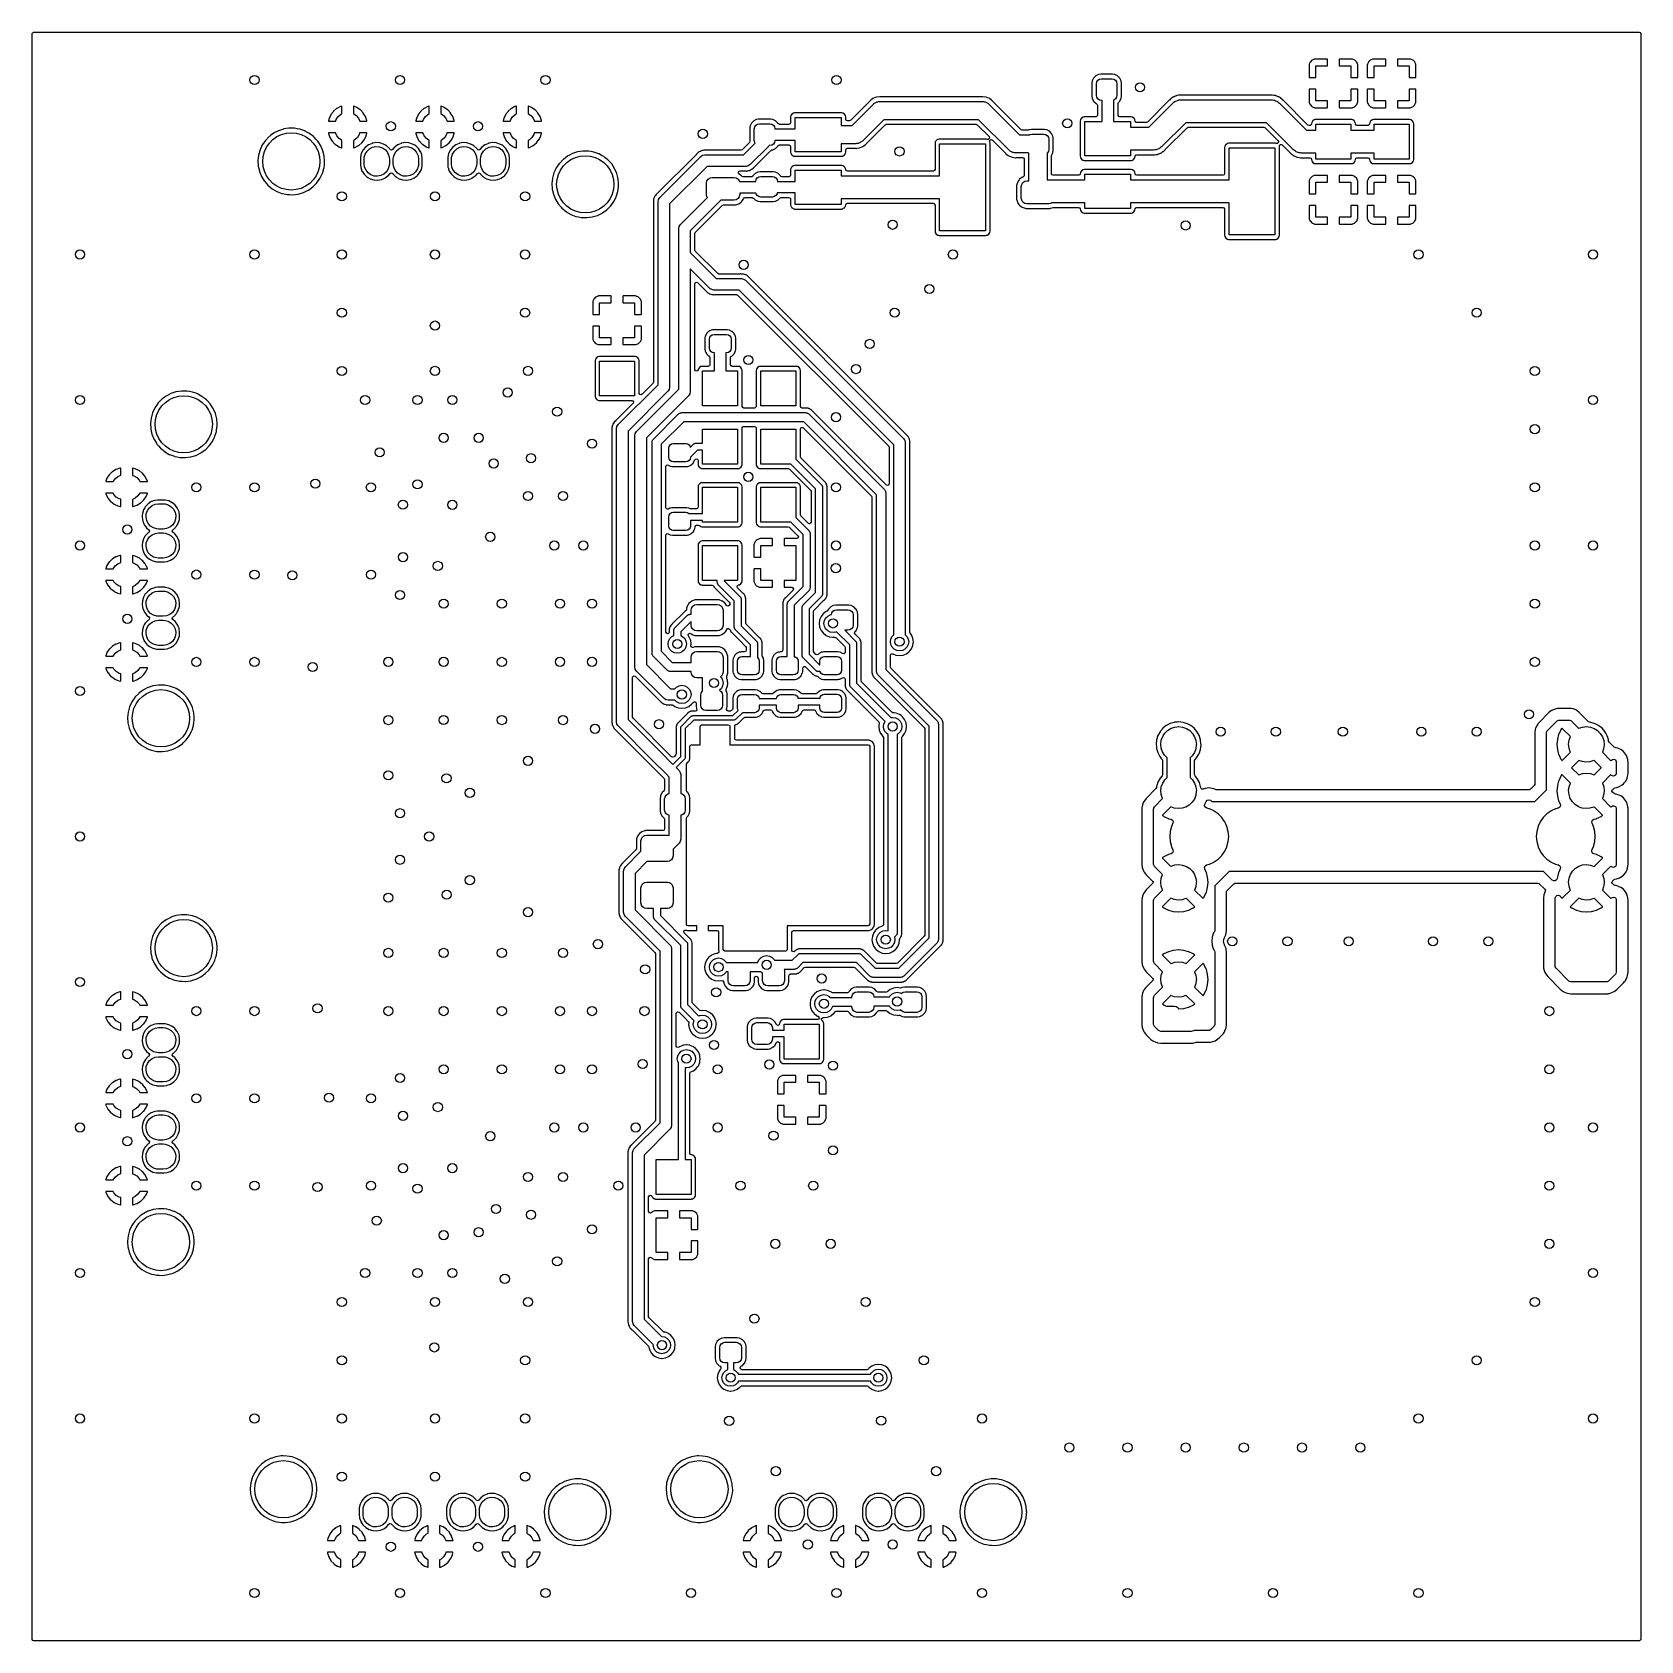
# Model space of a CAD drawing. Extents: x 2.37 to 5.13, y -5.38 to -2.62.
import ezdxf

# ---------------------------------------------------------------- set-up
doc = ezdxf.new("R2010")
doc.units = 0
doc.header["$MEASUREMENT"] = 0
doc.layers.add('BLACK', color=7, linetype='CONTINUOUS')

msp = doc.modelspace()

# ---------------------------------------------------------------- linework, layer by layer
at = {"layer": 'BLACK', "linetype": 'CONTINUOUS'}
for p, q in [((2.36789, -2.62081), (2.36858, -2.61893)), ((2.36789, -5.37919), (2.36789, -2.62081)), ((2.36858, -2.61893), (2.3703, -2.61794)), ((2.3703, -2.61794), (2.37081, -2.61789)), ((2.37081, -2.61789), (5.12919, -2.61789)), ((5.12919, -2.61789), (5.13107, -2.61858)), ((5.13107, -2.61858), (5.13206, -2.6203)), ((5.13206, -2.6203), (5.13211, -2.62081)), ((5.13211, -2.62081), (5.13211, -5.37919)), ((4.56214, -2.67407), (4.56213, -2.67423)), ((4.56213, -2.67423), (4.56213, -2.69539)), ((4.56222, -2.67336), (4.56214, -2.67407)), ((4.56233, -2.67294), (4.56222, -2.67336)), ((4.56391, -2.66936), (4.56233, -2.67294)), ((4.56421, -2.66893), (4.56391, -2.66936)), ((4.56694, -2.66619), (4.56421, -2.66893)), ((4.56738, -2.66589), (4.56694, -2.66619)), ((4.57095, -2.66431), (4.56738, -2.66589)), ((4.57137, -2.66419), (4.57095, -2.66431)), ((4.5721, -2.6641), (4.57137, -2.66419)), ((4.57227, -2.66409), (4.5721, -2.6641)), ((4.59359, -2.66409), (4.57227, -2.66409)), ((4.57394, -2.69591), (4.57394, -2.67591)), ((4.57394, -2.67591), (4.59394, -2.67591)), ((4.59379, -2.66421), (4.59359, -2.66409)), ((4.59394, -2.66461), (4.59379, -2.66421)), ((4.59394, -2.67591), (4.59394, -2.66461)), ((4.61406, -2.66424), (4.61394, -2.66445)), ((4.61394, -2.66445), (4.61394, -2.67591)), ((4.61394, -2.67591), (4.63394, -2.67591)), ((4.61445, -2.66409), (4.61406, -2.66424)), ((4.63561, -2.66409), (4.61445, -2.66409)), ((4.63394, -2.67591), (4.63394, -2.69591)), ((4.63578, -2.6641), (4.63561, -2.66409)), ((4.63648, -2.66419), (4.63578, -2.6641)), ((4.6369, -2.6643), (4.63648, -2.66419)), ((4.64048, -2.66588), (4.6369, -2.6643)), ((4.64092, -2.66618), (4.64048, -2.66588)), ((4.64365, -2.66891), (4.64092, -2.66618)), ((4.64395, -2.66935), (4.64365, -2.66891)), ((4.64554, -2.67292), (4.64395, -2.66935)), ((4.64565, -2.67334), (4.64554, -2.67292)), ((4.64574, -2.67407), (4.64565, -2.67334)), ((4.64575, -2.67424), (4.64574, -2.67407)), ((4.64575, -2.69555), (4.64575, -2.67424)), ((4.66214, -2.67407), (4.66213, -2.67423)), ((4.66213, -2.67423), (4.66213, -2.69539)), ((4.66222, -2.67336), (4.66214, -2.67407)), ((4.66233, -2.67294), (4.66222, -2.67336)), ((4.66391, -2.66936), (4.66233, -2.67294)), ((4.66421, -2.66893), (4.66391, -2.66936)), ((4.66694, -2.66619), (4.66421, -2.66893)), ((4.66738, -2.66589), (4.66694, -2.66619)), ((4.67095, -2.66431), (4.66738, -2.66589)), ((4.67137, -2.66419), (4.67095, -2.66431)), ((4.6721, -2.6641), (4.67137, -2.66419)), ((4.67227, -2.66409), (4.6721, -2.6641)), ((4.69359, -2.66409), (4.67227, -2.66409)), ((4.67394, -2.69591), (4.67394, -2.67591)), ((4.67394, -2.67591), (4.69394, -2.67591)), ((4.69379, -2.66421), (4.69359, -2.66409)), ((4.69394, -2.66461), (4.69379, -2.66421)), ((4.69394, -2.67591), (4.69394, -2.66461)), ((4.71406, -2.66424), (4.71394, -2.66445)), ((4.71394, -2.66445), (4.71394, -2.67591)), ((4.71394, -2.67591), (4.73394, -2.67591)), ((4.71445, -2.66409), (4.71406, -2.66424)), ((4.73561, -2.66409), (4.71445, -2.66409)), ((4.73394, -2.67591), (4.73394, -2.69591)), ((4.73578, -2.6641), (4.73561, -2.66409)), ((4.73648, -2.66419), (4.73578, -2.6641)), ((4.7369, -2.6643), (4.73648, -2.66419)), ((4.74048, -2.66588), (4.7369, -2.6643)), ((4.74092, -2.66618), (4.74048, -2.66588)), ((4.74365, -2.66891), (4.74092, -2.66618)), ((4.74395, -2.66935), (4.74365, -2.66891)), ((4.74554, -2.67292), (4.74395, -2.66935)), ((4.74565, -2.67334), (4.74554, -2.67292)), ((4.74574, -2.67407), (4.74565, -2.67334)), ((4.74575, -2.67424), (4.74574, -2.67407)), ((4.74575, -2.69555), (4.74575, -2.67424)), ((4.18865, -2.70526), (4.18863, -2.70537)), ((4.18863, -2.70537), (4.18863, -2.7277)), ((4.18921, -2.70168), (4.18865, -2.70526)), ((4.18925, -2.70145), (4.18921, -2.70168)), ((4.18921, -2.70168), (4.18921, -2.70168)), ((4.18935, -2.70125), (4.18925, -2.70145)), ((4.19156, -2.69693), (4.18935, -2.70125)), ((4.19166, -2.69672), (4.19156, -2.69693)), ((4.19156, -2.69693), (4.19156, -2.69693)), ((4.19541, -2.69297), (4.19166, -2.69672)), ((4.19562, -2.69287), (4.19541, -2.69297)), ((4.19994, -2.69067), (4.19562, -2.69287)), ((4.19562, -2.69287), (4.19562, -2.69287)), ((4.19652, -2.70669), (4.1972, -2.7033)), ((4.19652, -2.72638), (4.19652, -2.70669)), ((4.1972, -2.7033), (4.19912, -2.70043)), ((4.19912, -2.70043), (4.20199, -2.69851)), ((4.20014, -2.69056), (4.19994, -2.69067)), ((4.19994, -2.69067), (4.19994, -2.69067)), ((4.20037, -2.69053), (4.20014, -2.69056)), ((4.20395, -2.68996), (4.20037, -2.69053)), ((4.20037, -2.69053), (4.20037, -2.69053)), ((4.20199, -2.69851), (4.20538, -2.69783)), ((4.20406, -2.68994), (4.20395, -2.68996)), ((4.22442, -2.68994), (4.20406, -2.68994)), ((4.20538, -2.69783), (4.2231, -2.69783)), ((4.2231, -2.69783), (4.22649, -2.69851)), ((4.22453, -2.68996), (4.22442, -2.68994)), ((4.22811, -2.69053), (4.22453, -2.68996)), ((4.22649, -2.69851), (4.22936, -2.70043)), ((4.22834, -2.69056), (4.22811, -2.69053)), ((4.22811, -2.69053), (4.22811, -2.69053)), ((4.22854, -2.69067), (4.22834, -2.69056)), ((4.23286, -2.69287), (4.22854, -2.69067)), ((4.22854, -2.69067), (4.22854, -2.69067)), ((4.22936, -2.70043), (4.23128, -2.7033)), ((4.23128, -2.7033), (4.23196, -2.70669)), ((4.23196, -2.70669), (4.23196, -2.72638)), ((4.23307, -2.69297), (4.23286, -2.69287)), ((4.23286, -2.69287), (4.23286, -2.69287)), ((4.23682, -2.69672), (4.23307, -2.69297)), ((4.23692, -2.69693), (4.23682, -2.69672)), ((4.23912, -2.70125), (4.23692, -2.69693)), ((4.23692, -2.69693), (4.23692, -2.69693)), ((4.23923, -2.70145), (4.23912, -2.70125)), ((4.23926, -2.70168), (4.23923, -2.70145)), ((4.23983, -2.70526), (4.23926, -2.70168)), ((4.23926, -2.70168), (4.23926, -2.70168)), ((4.23985, -2.70537), (4.23983, -2.70526)), ((4.23985, -2.7277), (4.23985, -2.70537)), ((4.56213, -2.69539), (4.56227, -2.69579)), ((4.56227, -2.69579), (4.56248, -2.69591)), ((4.56248, -2.69591), (4.57394, -2.69591)), ((4.63394, -2.69591), (4.64523, -2.69591)), ((4.64523, -2.69591), (4.64563, -2.69576)), ((4.64563, -2.69576), (4.64575, -2.69555)), ((4.66213, -2.69539), (4.66227, -2.69579)), ((4.66227, -2.69579), (4.66248, -2.69591)), ((4.66248, -2.69591), (4.67394, -2.69591)), ((4.73394, -2.69591), (4.74523, -2.69591)), ((4.74523, -2.69591), (4.74563, -2.69576)), ((4.74563, -2.69576), (4.74575, -2.69555)), ((3.80759, -2.73589), (3.80687, -2.73683)), ((3.8077, -2.73574), (3.80759, -2.73589)), ((3.80883, -2.73488), (3.8077, -2.73574)), ((3.81249, -2.73207), (3.80883, -2.73488)), ((3.81264, -2.73195), (3.81249, -2.73207)), ((3.81249, -2.73207), (3.81249, -2.73207)), ((3.81839, -2.72957), (3.81264, -2.73195)), ((3.81858, -2.72954), (3.81839, -2.72957)), ((3.82438, -2.72878), (3.81858, -2.72954)), ((3.81858, -2.72954), (3.81858, -2.72954)), ((3.82457, -2.72875), (3.82438, -2.72878)), ((3.82476, -2.72878), (3.82457, -2.72875)), ((3.82593, -2.72893), (3.82476, -2.72878)), ((3.82631, -2.72896), (3.82593, -2.72893)), ((3.99906, -2.72896), (3.82631, -2.72896)), ((3.99944, -2.72893), (3.99906, -2.72896)), ((4.00061, -2.72878), (3.99944, -2.72893)), ((4.0008, -2.72875), (4.00061, -2.72878)), ((4.00099, -2.72878), (4.0008, -2.72875)), ((4.00678, -2.72954), (4.00099, -2.72878)), ((4.00697, -2.72957), (4.00678, -2.72954)), ((4.00678, -2.72954), (4.00678, -2.72954)), ((4.01272, -2.73195), (4.00697, -2.72957)), ((4.01287, -2.73207), (4.01272, -2.73195)), ((4.01654, -2.73488), (4.01287, -2.73207)), ((4.01287, -2.73207), (4.01287, -2.73207)), ((4.01766, -2.73574), (4.01654, -2.73488)), ((4.01778, -2.73589), (4.01766, -2.73574)), ((4.0185, -2.73683), (4.01778, -2.73589)), ((4.18863, -2.7277), (4.18865, -2.72781)), ((4.18865, -2.72781), (4.18921, -2.73139)), ((4.18921, -2.73139), (4.18921, -2.73139)), ((4.18921, -2.73139), (4.18925, -2.73162)), ((4.18925, -2.73162), (4.18935, -2.73182)), ((4.18935, -2.73182), (4.18935, -2.73182)), ((4.18935, -2.73182), (4.19156, -2.73614)), ((4.19156, -2.73614), (4.19156, -2.73614)), ((4.19156, -2.73614), (4.19166, -2.73635)), ((4.19166, -2.73635), (4.19541, -2.7401)), ((4.1972, -2.72977), (4.19652, -2.72638)), ((4.19912, -2.73264), (4.1972, -2.72977)), ((4.20199, -2.73456), (4.19912, -2.73264)), ((4.20538, -2.73524), (4.20199, -2.73456)), ((4.20624, -2.73524), (4.20538, -2.73524)), ((4.20624, -2.77132), (4.20624, -2.73524)), ((4.22649, -2.73456), (4.22593, -2.73467)), ((4.22593, -2.73467), (4.22593, -2.77132)), ((4.22936, -2.73264), (4.22649, -2.73456)), ((4.23128, -2.72977), (4.22936, -2.73264)), ((4.23196, -2.72638), (4.23128, -2.72977)), ((4.23467, -2.73849), (4.23682, -2.73635)), ((4.23682, -2.73635), (4.23692, -2.73614)), ((4.23692, -2.73614), (4.23912, -2.73182)), ((4.23692, -2.73614), (4.23692, -2.73614)), ((4.23912, -2.73182), (4.23923, -2.73162)), ((4.23912, -2.73182), (4.23912, -2.73182)), ((4.23923, -2.73162), (4.23926, -2.73139)), ((4.23926, -2.73139), (4.23983, -2.72781)), ((4.23926, -2.73139), (4.23926, -2.73139)), ((4.23983, -2.72781), (4.23985, -2.7277)), ((4.32183, -2.73484), (4.28425, -2.77242)), ((4.32195, -2.73471), (4.32183, -2.73484)), ((4.32348, -2.73299), (4.32195, -2.73471)), ((4.3236, -2.73286), (4.32348, -2.73299)), ((4.32375, -2.73276), (4.3236, -2.73286)), ((4.32511, -2.73182), (4.32375, -2.73276)), ((4.32375, -2.73276), (4.32375, -2.73276)), ((4.32569, -2.73142), (4.32511, -2.73182)), ((4.32582, -2.73133), (4.32569, -2.73142)), ((4.3275, -2.73005), (4.32582, -2.73133)), ((4.32783, -2.72979), (4.3275, -2.73005)), ((4.32799, -2.72972), (4.32783, -2.72979)), ((4.32818, -2.72964), (4.32799, -2.72972)), ((4.32799, -2.72972), (4.32799, -2.72972)), ((4.32825, -2.7296), (4.32818, -2.72964)), ((4.32873, -2.72934), (4.32825, -2.7296)), ((4.3291, -2.72908), (4.32873, -2.72934)), ((4.32942, -2.72896), (4.3291, -2.72908)), ((4.33126, -2.72827), (4.32942, -2.72896)), ((4.33148, -2.72818), (4.33126, -2.72827)), ((4.33162, -2.72812), (4.33148, -2.72818)), ((4.33378, -2.72718), (4.33162, -2.72812)), ((4.33209, -2.73679), (4.33273, -2.73632)), ((4.33273, -2.73632), (4.33462, -2.73564)), ((4.33394, -2.7271), (4.33378, -2.72717)), ((4.33378, -2.72717), (4.33378, -2.72718)), ((4.33439, -2.72703), (4.33394, -2.7271)), ((4.33492, -2.72688), (4.33439, -2.72703)), ((4.33462, -2.73564), (4.33645, -2.73481)), ((4.33518, -2.72678), (4.33492, -2.72688)), ((4.33535, -2.72672), (4.33518, -2.72678)), ((4.33518, -2.72678), (4.33518, -2.72678)), ((4.33787, -2.72642), (4.33535, -2.72672)), ((4.33645, -2.73481), (4.33723, -2.73469)), ((4.33723, -2.73469), (4.33798, -2.73442)), ((4.33802, -2.72639), (4.33787, -2.72642)), ((4.33798, -2.73442), (4.33999, -2.7343)), ((4.34052, -2.72596), (4.33802, -2.72639)), ((4.33999, -2.7343), (4.34197, -2.73401)), ((4.34069, -2.72597), (4.34052, -2.72596)), ((4.34283, -2.72611), (4.34069, -2.72597)), ((4.34197, -2.73401), (4.49702, -2.73401)), ((4.34303, -2.72612), (4.34283, -2.72611)), ((4.49612, -2.72612), (4.34303, -2.72612)), ((4.49629, -2.72612), (4.49612, -2.72612)), ((4.49659, -2.7261), (4.49629, -2.72612)), ((4.49877, -2.72597), (4.49659, -2.7261)), ((4.49702, -2.73401), (4.49726, -2.73402)), ((4.49726, -2.73402), (4.49925, -2.73433)), ((4.50126, -2.72644), (4.49877, -2.72597)), ((4.49925, -2.73433), (4.50125, -2.73447)), ((4.50125, -2.73447), (4.50199, -2.73475)), ((4.50141, -2.72646), (4.50126, -2.72644)), ((4.50393, -2.72679), (4.50141, -2.72646)), ((4.50199, -2.73475), (4.50278, -2.73488)), ((4.50278, -2.73488), (4.5046, -2.73573)), ((4.50409, -2.72686), (4.50393, -2.72679)), ((4.50436, -2.72696), (4.50409, -2.72686)), ((4.50409, -2.72686), (4.50409, -2.72686)), ((4.50488, -2.72711), (4.50436, -2.72696)), ((4.5046, -2.73573), (4.50648, -2.73643)), ((4.50533, -2.72719), (4.50488, -2.72711)), ((4.50764, -2.72824), (4.50533, -2.72719)), ((4.50648, -2.73643), (4.50711, -2.73691)), ((4.50778, -2.72829), (4.50764, -2.72824)), ((4.51015, -2.72922), (4.50778, -2.72829)), ((4.51029, -2.72932), (4.51015, -2.72922)), ((4.51052, -2.72948), (4.51029, -2.72932)), ((4.51029, -2.72932), (4.51029, -2.72932)), ((4.511, -2.72975), (4.51052, -2.72948)), ((4.51125, -2.72986), (4.511, -2.72975)), ((4.51141, -2.72994), (4.51125, -2.72986)), ((4.51125, -2.72986), (4.51125, -2.72986)), ((4.51155, -2.73005), (4.51141, -2.72994)), ((4.51341, -2.7315), (4.51155, -2.73005)), ((4.51353, -2.73159), (4.51341, -2.7315)), ((4.51534, -2.73286), (4.51353, -2.73159)), ((4.51561, -2.73305), (4.51534, -2.73286)), ((4.51573, -2.73319), (4.51561, -2.73305)), ((4.51714, -2.7348), (4.51573, -2.73319)), ((4.51573, -2.73319), (4.51573, -2.73319)), ((4.51727, -2.73495), (4.51714, -2.7348)), ((4.55989, -2.77757), (4.51727, -2.73495)), ((4.56225, -2.71605), (4.56213, -2.71626)), ((4.56213, -2.71626), (4.56213, -2.73757)), ((4.56264, -2.71591), (4.56225, -2.71605)), ((4.57394, -2.71591), (4.56264, -2.71591)), ((4.57394, -2.73591), (4.57394, -2.71591)), ((4.59394, -2.73591), (4.57394, -2.73591)), ((4.59394, -2.74737), (4.59394, -2.73591)), ((4.63394, -2.73591), (4.61394, -2.73591)), ((4.61394, -2.73591), (4.61394, -2.7472)), ((4.6454, -2.71591), (4.63394, -2.71591)), ((4.63394, -2.71591), (4.63394, -2.73591)), ((4.6456, -2.71603), (4.6454, -2.71591)), ((4.64575, -2.71642), (4.6456, -2.71603)), ((4.64575, -2.73758), (4.64575, -2.71642)), ((4.66225, -2.71605), (4.66213, -2.71626)), ((4.66213, -2.71626), (4.66213, -2.73757)), ((4.66264, -2.71591), (4.66225, -2.71605)), ((4.67394, -2.71591), (4.66264, -2.71591)), ((4.67394, -2.73591), (4.67394, -2.71591)), ((4.69394, -2.73591), (4.67394, -2.73591)), ((4.69394, -2.74737), (4.69394, -2.73591)), ((4.73394, -2.73591), (4.71394, -2.73591)), ((4.71394, -2.73591), (4.71394, -2.7472)), ((4.7454, -2.71591), (4.73394, -2.71591)), ((4.73394, -2.71591), (4.73394, -2.73591)), ((4.7456, -2.71603), (4.7454, -2.71591)), ((4.74575, -2.71642), (4.7456, -2.71603)), ((4.74575, -2.73758), (4.74575, -2.71642)), ((2.88118, -2.75971), (2.87824, -2.76602)), ((2.88134, -2.75944), (2.88118, -2.75971)), ((2.88557, -2.75392), (2.88134, -2.75944)), ((2.88578, -2.75369), (2.88557, -2.75392)), ((2.8911, -2.7492), (2.88578, -2.75369)), ((2.89026, -2.7682), (2.89336, -2.76321)), ((2.89136, -2.74903), (2.8911, -2.7492)), ((2.89751, -2.74578), (2.89136, -2.74903)), ((2.89336, -2.76321), (2.89768, -2.75923)), ((2.8978, -2.74567), (2.89751, -2.74578)), ((2.89768, -2.75923), (2.90004, -2.75803)), ((2.89973, -2.74514), (2.8978, -2.74567)), ((2.89983, -2.74513), (2.89973, -2.74514)), ((2.8999, -2.74517), (2.89983, -2.74513)), ((2.90004, -2.74556), (2.8999, -2.74517)), ((2.90004, -2.75803), (2.90004, -2.74556)), ((2.9201, -2.74514), (2.92004, -2.74537)), ((2.92004, -2.74537), (2.92004, -2.75781)), ((2.92004, -2.75781), (2.92007, -2.75782)), ((2.92007, -2.75782), (2.92486, -2.76122)), ((2.92052, -2.74516), (2.9201, -2.74514)), ((2.9257, -2.74723), (2.92052, -2.74516)), ((2.92486, -2.76122), (2.92856, -2.76579)), ((2.92597, -2.74737), (2.9257, -2.74723)), ((2.93173, -2.75128), (2.92597, -2.74737)), ((2.93196, -2.75149), (2.93173, -2.75128)), ((2.93674, -2.75654), (2.93196, -2.75149)), ((2.93693, -2.75679), (2.93674, -2.75654)), ((2.94052, -2.76275), (2.93693, -2.75679)), ((2.94065, -2.76304), (2.94052, -2.76275)), ((2.94287, -2.76963), (2.94065, -2.76304)), ((3.03118, -2.75971), (3.02824, -2.76602)), ((3.03134, -2.75944), (3.03118, -2.75971)), ((3.03557, -2.75392), (3.03134, -2.75944)), ((3.03578, -2.75369), (3.03557, -2.75392)), ((3.0411, -2.7492), (3.03578, -2.75369)), ((3.04026, -2.7682), (3.04336, -2.76321)), ((3.04136, -2.74903), (3.0411, -2.7492)), ((3.04751, -2.74578), (3.04136, -2.74903)), ((3.04336, -2.76321), (3.04768, -2.75923)), ((3.0478, -2.74567), (3.04751, -2.74578)), ((3.04768, -2.75923), (3.05004, -2.75803)), ((3.04973, -2.74514), (3.0478, -2.74567)), ((3.04983, -2.74513), (3.04973, -2.74514)), ((3.0499, -2.74517), (3.04983, -2.74513)), ((3.05004, -2.74556), (3.0499, -2.74517)), ((3.05004, -2.75803), (3.05004, -2.74556)), ((3.0701, -2.74514), (3.07004, -2.74537)), ((3.07004, -2.74537), (3.07004, -2.75781)), ((3.07004, -2.75781), (3.07007, -2.75782)), ((3.07007, -2.75782), (3.07486, -2.76122)), ((3.07052, -2.74516), (3.0701, -2.74514)), ((3.0757, -2.74723), (3.07052, -2.74516)), ((3.07486, -2.76122), (3.07856, -2.76579)), ((3.07597, -2.74737), (3.0757, -2.74723)), ((3.08173, -2.75128), (3.07597, -2.74737)), ((3.08196, -2.75149), (3.08173, -2.75128)), ((3.08674, -2.75654), (3.08196, -2.75149)), ((3.08693, -2.75679), (3.08674, -2.75654)), ((3.09052, -2.76275), (3.08693, -2.75679)), ((3.09065, -2.76304), (3.09052, -2.76275)), ((3.09287, -2.76963), (3.09065, -2.76304)), ((3.18118, -2.75971), (3.17824, -2.76602)), ((3.18134, -2.75944), (3.18118, -2.75971)), ((3.18557, -2.75392), (3.18134, -2.75944)), ((3.18578, -2.75369), (3.18557, -2.75392)), ((3.1911, -2.7492), (3.18578, -2.75369)), ((3.19026, -2.7682), (3.19336, -2.76321)), ((3.19136, -2.74903), (3.1911, -2.7492)), ((3.19751, -2.74578), (3.19136, -2.74903)), ((3.19336, -2.76321), (3.19768, -2.75923)), ((3.1978, -2.74567), (3.19751, -2.74578)), ((3.19768, -2.75923), (3.20004, -2.75803)), ((3.19973, -2.74514), (3.1978, -2.74567)), ((3.19983, -2.74513), (3.19973, -2.74514)), ((3.1999, -2.74517), (3.19983, -2.74513)), ((3.20004, -2.74556), (3.1999, -2.74517)), ((3.20004, -2.75803), (3.20004, -2.74556)), ((3.2201, -2.74514), (3.22004, -2.74537)), ((3.22004, -2.74537), (3.22004, -2.75781)), ((3.22004, -2.75781), (3.22007, -2.75782)), ((3.22007, -2.75782), (3.22486, -2.76122)), ((3.22052, -2.74516), (3.2201, -2.74514)), ((3.2257, -2.74723), (3.22052, -2.74516)), ((3.22486, -2.76122), (3.22856, -2.76579)), ((3.22597, -2.74737), (3.2257, -2.74723)), ((3.23173, -2.75128), (3.22597, -2.74737)), ((3.23196, -2.75149), (3.23173, -2.75128)), ((3.23674, -2.75654), (3.23196, -2.75149)), ((3.23693, -2.75679), (3.23674, -2.75654)), ((3.24052, -2.76275), (3.23693, -2.75679)), ((3.24065, -2.76304), (3.24052, -2.76275)), ((3.24287, -2.76963), (3.24065, -2.76304)), ((3.6717, -2.76119), (3.67124, -2.76349)), ((3.67124, -2.76349), (3.67124, -2.77335)), ((3.67344, -2.75858), (3.6717, -2.76119)), ((3.67605, -2.75684), (3.67344, -2.75858)), ((3.67781, -2.75649), (3.67605, -2.75684)), ((3.67822, -2.75641), (3.67781, -2.75649)), ((3.67836, -2.75638), (3.67822, -2.75641)), ((3.67822, -2.75641), (3.67822, -2.75641)), ((3.75865, -2.75638), (3.67836, -2.75638)), ((3.75879, -2.75641), (3.75865, -2.75638)), ((3.7592, -2.75649), (3.75879, -2.75641)), ((3.75879, -2.75641), (3.75879, -2.75641)), ((3.76095, -2.75684), (3.7592, -2.75649)), ((3.76357, -2.75858), (3.76095, -2.75684)), ((3.76531, -2.76119), (3.76357, -2.75858)), ((3.76577, -2.76349), (3.76531, -2.76119)), ((3.76577, -2.76724), (3.76577, -2.76349)), ((3.80662, -2.73711), (3.77443, -2.7693)), ((3.77684, -2.77805), (3.81343, -2.74146)), ((3.80687, -2.73683), (3.80662, -2.73711)), ((3.81343, -2.74146), (3.81443, -2.74074)), ((3.81443, -2.74074), (3.81531, -2.73986)), ((3.81531, -2.73986), (3.81641, -2.7393)), ((3.81641, -2.7393), (3.81742, -2.73857)), ((3.81742, -2.73857), (3.8186, -2.73819)), ((3.8186, -2.73819), (3.8197, -2.73762)), ((3.8197, -2.73762), (3.82092, -2.73743)), ((3.82092, -2.73743), (3.8221, -2.73705)), ((3.8221, -2.73705), (3.82334, -2.73705)), ((3.82334, -2.73705), (3.82457, -2.73685)), ((3.82457, -2.73685), (4.0008, -2.73685)), ((4.0008, -2.73685), (4.00202, -2.73705)), ((4.00202, -2.73705), (4.00326, -2.73705)), ((4.00326, -2.73705), (4.00444, -2.73743)), ((4.00444, -2.73743), (4.00567, -2.73762)), ((4.00567, -2.73762), (4.00677, -2.73819)), ((4.00677, -2.73819), (4.00795, -2.73857)), ((4.00795, -2.73857), (4.00895, -2.7393)), ((4.00895, -2.7393), (4.01006, -2.73986)), ((4.01006, -2.73986), (4.01093, -2.74074)), ((4.01093, -2.74074), (4.01194, -2.74146)), ((4.01194, -2.74146), (4.06448, -2.79401)), ((4.01875, -2.73711), (4.0185, -2.73683)), ((4.06689, -2.78526), (4.01875, -2.73711)), ((4.17363, -2.76389), (4.17102, -2.76563)), ((4.1756, -2.76349), (4.17363, -2.76389)), ((4.1758, -2.76346), (4.1756, -2.76349)), ((4.17594, -2.76343), (4.1758, -2.76346)), ((4.1758, -2.76346), (4.1758, -2.76346)), ((4.19543, -2.76343), (4.17594, -2.76343)), ((4.19541, -2.7401), (4.19562, -2.7402)), ((4.19594, -2.76338), (4.19543, -2.76343)), ((4.19562, -2.7402), (4.19562, -2.7402)), ((4.19562, -2.7402), (4.19676, -2.74079)), ((4.19767, -2.76239), (4.19594, -2.76338)), ((4.19676, -2.74079), (4.19812, -2.74224)), ((4.19835, -2.76051), (4.19767, -2.76239)), ((4.19812, -2.74224), (4.19835, -2.74338)), ((4.19835, -2.74338), (4.19835, -2.76051)), ((4.23382, -2.74055), (4.2345, -2.73868)), ((4.23382, -2.76051), (4.23382, -2.74055)), ((4.23386, -2.76102), (4.23382, -2.76051)), ((4.23486, -2.76275), (4.23386, -2.76102)), ((4.2345, -2.73868), (4.23467, -2.73849)), ((4.23673, -2.76343), (4.23486, -2.76275)), ((4.25623, -2.76343), (4.23673, -2.76343)), ((4.25637, -2.76346), (4.25623, -2.76343)), ((4.25657, -2.76349), (4.25637, -2.76346)), ((4.25637, -2.76346), (4.25637, -2.76346)), ((4.25853, -2.76389), (4.25657, -2.76349)), ((4.26115, -2.76563), (4.25853, -2.76389)), ((4.28667, -2.78116), (4.32805, -2.73978)), ((4.32805, -2.73978), (4.32822, -2.73961)), ((4.32822, -2.73961), (4.32985, -2.73843)), ((4.32985, -2.73843), (4.33137, -2.73712)), ((4.33137, -2.73712), (4.33209, -2.73679)), ((4.50711, -2.73691), (4.50783, -2.73725)), ((4.50783, -2.73725), (4.50934, -2.73858)), ((4.50934, -2.73858), (4.51094, -2.73978)), ((4.51094, -2.73978), (4.55748, -2.78631)), ((4.56213, -2.73757), (4.56214, -2.73775)), ((4.56214, -2.73775), (4.56222, -2.73847)), ((4.56222, -2.73847), (4.56234, -2.73889)), ((4.56234, -2.73889), (4.56393, -2.74247)), ((4.56393, -2.74247), (4.56422, -2.7429)), ((4.56422, -2.7429), (4.56696, -2.74563)), ((4.56696, -2.74563), (4.56739, -2.74593)), ((4.56739, -2.74593), (4.57097, -2.74751)), ((4.57097, -2.74751), (4.57139, -2.74762)), ((4.57139, -2.74762), (4.5721, -2.74771)), ((4.5721, -2.74771), (4.57227, -2.74772)), ((4.57227, -2.74772), (4.59342, -2.74772)), ((4.59342, -2.74772), (4.59382, -2.74757)), ((4.59382, -2.74757), (4.59394, -2.74737)), ((4.61394, -2.7472), (4.61408, -2.7476)), ((4.61408, -2.7476), (4.61429, -2.74772)), ((4.61429, -2.74772), (4.63561, -2.74772)), ((4.63561, -2.74772), (4.63578, -2.74771)), ((4.63578, -2.74771), (4.6365, -2.74762)), ((4.6365, -2.74762), (4.63692, -2.74751)), ((4.63692, -2.74751), (4.6405, -2.74592)), ((4.6405, -2.74592), (4.64093, -2.74562)), ((4.64093, -2.74562), (4.64366, -2.74288)), ((4.64366, -2.74288), (4.64396, -2.74245)), ((4.64396, -2.74245), (4.64554, -2.73887)), ((4.64554, -2.73887), (4.64566, -2.73845)), ((4.64566, -2.73845), (4.64574, -2.73774)), ((4.64574, -2.73774), (4.64575, -2.73758)), ((4.66213, -2.73757), (4.66214, -2.73775)), ((4.66214, -2.73775), (4.66222, -2.73847)), ((4.66222, -2.73847), (4.66234, -2.73889)), ((4.66234, -2.73889), (4.66393, -2.74247)), ((4.66393, -2.74247), (4.66422, -2.7429)), ((4.66422, -2.7429), (4.66696, -2.74563)), ((4.66696, -2.74563), (4.66739, -2.74593)), ((4.66739, -2.74593), (4.67097, -2.74751)), ((4.67097, -2.74751), (4.67139, -2.74762)), ((4.67139, -2.74762), (4.6721, -2.74771)), ((4.6721, -2.74771), (4.67227, -2.74772)), ((4.67227, -2.74772), (4.69342, -2.74772)), ((4.69342, -2.74772), (4.69382, -2.74757)), ((4.69382, -2.74757), (4.69394, -2.74737)), ((4.71394, -2.7472), (4.71408, -2.7476)), ((4.71408, -2.7476), (4.71429, -2.74772)), ((4.71429, -2.74772), (4.73561, -2.74772)), ((4.73561, -2.74772), (4.73578, -2.74771)), ((4.73578, -2.74771), (4.7365, -2.74762)), ((4.7365, -2.74762), (4.73692, -2.74751)), ((4.73692, -2.74751), (4.7405, -2.74592)), ((4.7405, -2.74592), (4.74093, -2.74562)), ((4.74093, -2.74562), (4.74366, -2.74288)), ((4.74366, -2.74288), (4.74396, -2.74245)), ((4.74396, -2.74245), (4.74554, -2.73887)), ((4.74554, -2.73887), (4.74566, -2.73845)), ((4.74566, -2.73845), (4.74574, -2.73774)), ((4.74574, -2.73774), (4.74575, -2.73758)), ((2.78265, -2.79151), (2.77761, -2.7953)), ((2.79098, -2.78718), (2.78265, -2.79151)), ((2.7911, -2.78714), (2.79098, -2.78718)), ((2.7998, -2.7843), (2.7911, -2.78714)), ((2.7911, -2.78714), (2.7911, -2.78714)), ((2.79636, -2.79376), (2.80464, -2.79154)), ((2.79991, -2.78426), (2.7998, -2.7843)), ((2.7998, -2.7843), (2.7998, -2.7843)), ((2.80919, -2.78284), (2.79991, -2.78426)), ((2.80464, -2.79154), (2.81319, -2.79079)), ((2.80931, -2.78284), (2.80919, -2.78284)), ((2.81232, -2.78288), (2.80931, -2.78284)), ((2.80931, -2.78284), (2.80931, -2.78284)), ((2.81858, -2.78295), (2.81232, -2.78288)), ((2.81319, -2.79079), (2.82173, -2.79154)), ((2.8232, -2.78378), (2.81858, -2.78295)), ((2.82173, -2.79154), (2.83002, -2.79376)), ((2.82771, -2.78458), (2.8232, -2.78378)), ((2.82783, -2.7846), (2.82771, -2.78458)), ((2.82771, -2.78458), (2.82771, -2.78458)), ((2.82794, -2.78464), (2.82783, -2.7846)), ((2.83657, -2.78769), (2.82794, -2.78464)), ((2.82794, -2.78464), (2.82794, -2.78464)), ((2.83668, -2.78773), (2.83657, -2.78769)), ((2.83678, -2.78779), (2.83668, -2.78773)), ((2.84126, -2.79026), (2.83678, -2.78779)), ((2.83678, -2.78779), (2.83678, -2.78779)), ((2.84303, -2.79124), (2.84126, -2.79026)), ((2.8449, -2.79227), (2.84303, -2.79124)), ((2.87716, -2.79109), (2.87707, -2.79124)), ((2.87707, -2.79124), (2.87715, -2.79195)), ((2.87755, -2.79094), (2.87716, -2.79109)), ((2.87814, -2.76631), (2.87722, -2.77044)), ((2.87722, -2.77044), (2.87727, -2.77086)), ((2.87727, -2.77086), (2.87736, -2.77094)), ((2.87736, -2.77094), (2.87739, -2.77094)), ((2.87739, -2.77094), (2.88946, -2.77094)), ((2.88929, -2.79094), (2.87755, -2.79094)), ((2.87824, -2.76602), (2.87814, -2.76631)), ((2.89152, -2.7961), (2.88929, -2.79094)), ((2.88946, -2.77094), (2.89026, -2.7682)), ((2.92856, -2.76579), (2.93079, -2.77094)), ((2.93062, -2.79094), (2.92982, -2.79369)), ((2.94269, -2.79094), (2.93062, -2.79094)), ((2.93079, -2.77094), (2.94253, -2.77094)), ((2.94194, -2.79558), (2.94286, -2.79145)), ((2.94253, -2.77094), (2.94292, -2.7708)), ((2.94272, -2.79095), (2.94269, -2.79094)), ((2.94281, -2.79103), (2.94272, -2.79095)), ((2.94284, -2.79124), (2.94281, -2.79103)), ((2.94286, -2.79145), (2.94284, -2.79124)), ((2.94293, -2.76994), (2.94287, -2.76963)), ((2.94292, -2.7708), (2.94301, -2.77065)), ((2.94299, -2.77044), (2.94293, -2.76994)), ((2.94301, -2.77065), (2.94299, -2.77044)), ((3.02716, -2.79109), (3.02707, -2.79124)), ((3.02707, -2.79124), (3.02715, -2.79195)), ((3.02755, -2.79094), (3.02716, -2.79109)), ((3.02814, -2.76631), (3.02722, -2.77044)), ((3.02722, -2.77044), (3.02727, -2.77086)), ((3.02727, -2.77086), (3.02736, -2.77094)), ((3.02736, -2.77094), (3.02739, -2.77094)), ((3.02739, -2.77094), (3.03946, -2.77094)), ((3.03929, -2.79094), (3.02755, -2.79094)), ((3.02824, -2.76602), (3.02814, -2.76631)), ((3.04152, -2.7961), (3.03929, -2.79094)), ((3.03946, -2.77094), (3.04026, -2.7682)), ((3.07856, -2.76579), (3.08079, -2.77094)), ((3.08062, -2.79094), (3.07982, -2.79369)), ((3.09269, -2.79094), (3.08062, -2.79094)), ((3.08079, -2.77094), (3.09253, -2.77094)), ((3.09194, -2.79558), (3.09286, -2.79145)), ((3.09253, -2.77094), (3.09292, -2.7708)), ((3.09272, -2.79095), (3.09269, -2.79094)), ((3.09281, -2.79103), (3.09272, -2.79095)), ((3.09284, -2.79124), (3.09281, -2.79103)), ((3.09286, -2.79145), (3.09284, -2.79124)), ((3.09293, -2.76994), (3.09287, -2.76963)), ((3.09292, -2.7708), (3.09301, -2.77065)), ((3.09299, -2.77044), (3.09293, -2.76994)), ((3.09301, -2.77065), (3.09299, -2.77044)), ((3.17716, -2.79109), (3.17707, -2.79124)), ((3.17707, -2.79124), (3.17715, -2.79195)), ((3.17755, -2.79094), (3.17716, -2.79109)), ((3.17814, -2.76631), (3.17722, -2.77044)), ((3.17722, -2.77044), (3.17727, -2.77086)), ((3.17727, -2.77086), (3.17736, -2.77094)), ((3.17736, -2.77094), (3.17739, -2.77094)), ((3.17739, -2.77094), (3.18946, -2.77094)), ((3.18929, -2.79094), (3.17755, -2.79094)), ((3.17824, -2.76602), (3.17814, -2.76631)), ((3.19152, -2.7961), (3.18929, -2.79094)), ((3.18946, -2.77094), (3.19026, -2.7682)), ((3.22856, -2.76579), (3.23079, -2.77094)), ((3.23062, -2.79094), (3.22982, -2.79369)), ((3.24269, -2.79094), (3.23062, -2.79094)), ((3.23079, -2.77094), (3.24253, -2.77094)), ((3.24194, -2.79558), (3.24286, -2.79145)), ((3.24253, -2.77094), (3.24292, -2.7708)), ((3.24272, -2.79095), (3.24269, -2.79094)), ((3.24281, -2.79103), (3.24272, -2.79095)), ((3.24286, -2.79145), (3.24281, -2.79103)), ((3.24293, -2.76994), (3.24287, -2.76963)), ((3.24292, -2.7708), (3.24301, -2.77065)), ((3.24301, -2.77065), (3.24293, -2.76994)), ((3.60115, -2.78128), (3.6009, -2.78284)), ((3.6009, -2.78284), (3.6009, -2.80516)), ((3.60149, -2.77914), (3.60115, -2.78128)), ((3.60152, -2.77892), (3.60149, -2.77914)), ((3.60149, -2.77914), (3.60149, -2.77914)), ((3.60163, -2.77871), (3.60152, -2.77892)), ((3.60383, -2.77439), (3.60163, -2.77871)), ((3.60393, -2.77419), (3.60383, -2.77439)), ((3.60383, -2.77439), (3.60383, -2.77439)), ((3.60768, -2.77044), (3.60393, -2.77419)), ((3.60789, -2.77033), (3.60768, -2.77044)), ((3.61221, -2.76813), (3.60789, -2.77033)), ((3.60789, -2.77033), (3.60789, -2.77033)), ((3.6088, -2.78416), (3.60947, -2.78077)), ((3.6088, -2.80384), (3.6088, -2.78416)), ((3.60947, -2.78077), (3.61139, -2.77789)), ((3.61139, -2.77789), (3.61426, -2.77597)), ((3.61241, -2.76803), (3.61221, -2.76813)), ((3.61221, -2.76813), (3.61221, -2.76813)), ((3.61264, -2.76799), (3.61241, -2.76803)), ((3.61622, -2.76742), (3.61264, -2.76799)), ((3.61264, -2.76799), (3.61264, -2.76799)), ((3.61426, -2.77597), (3.61765, -2.7753)), ((3.61634, -2.76741), (3.61622, -2.76742)), ((3.63669, -2.76741), (3.61634, -2.76741)), ((3.61765, -2.7753), (3.63537, -2.7753)), ((3.63537, -2.7753), (3.63876, -2.77597)), ((3.6368, -2.76742), (3.63669, -2.76741)), ((3.64038, -2.76799), (3.6368, -2.76742)), ((3.63876, -2.77597), (3.64163, -2.77789)), ((3.64061, -2.76803), (3.64038, -2.76799)), ((3.64038, -2.76799), (3.64038, -2.76799)), ((3.64082, -2.76813), (3.64061, -2.76803)), ((3.64513, -2.77033), (3.64082, -2.76813)), ((3.64082, -2.76813), (3.64082, -2.76813)), ((3.64163, -2.77789), (3.64355, -2.78077)), ((3.64355, -2.78077), (3.64423, -2.78416)), ((3.64423, -2.78416), (3.67913, -2.78416)), ((3.64514, -2.77033), (3.64513, -2.77033)), ((3.64534, -2.77044), (3.64514, -2.77033)), ((3.64909, -2.77419), (3.64534, -2.77044)), ((3.6492, -2.77439), (3.64909, -2.77419)), ((3.64934, -2.77467), (3.6492, -2.77439)), ((3.6492, -2.77439), (3.6492, -2.77439)), ((3.65006, -2.77558), (3.64934, -2.77467)), ((3.65193, -2.77626), (3.65006, -2.77558)), ((3.66833, -2.77626), (3.65193, -2.77626)), ((3.66883, -2.77622), (3.66833, -2.77626)), ((3.67056, -2.77522), (3.66883, -2.77622)), ((3.67124, -2.77335), (3.67056, -2.77522)), ((3.67913, -2.78416), (3.67913, -2.76427)), ((3.67913, -2.76427), (3.75787, -2.76427)), ((3.75787, -2.76427), (3.75787, -2.77805)), ((3.75787, -2.77805), (3.77684, -2.77805)), ((3.76581, -2.76775), (3.76577, -2.76724)), ((3.76681, -2.76948), (3.76581, -2.76775)), ((3.76868, -2.77016), (3.76681, -2.76948)), ((3.77237, -2.77016), (3.76868, -2.77016)), ((3.77262, -2.77015), (3.77237, -2.77016)), ((3.77443, -2.7693), (3.77262, -2.77015)), ((3.83109, -2.76835), (3.7945, -2.80494)), ((3.80131, -2.80929), (3.83351, -2.7771)), ((3.99428, -2.76835), (3.83109, -2.76835)), ((3.83351, -2.7771), (3.83531, -2.77625)), ((3.83531, -2.77625), (3.83557, -2.77624)), ((3.83557, -2.77624), (3.9898, -2.77624)), ((3.9898, -2.77624), (3.99167, -2.77692)), ((3.99167, -2.77692), (3.99186, -2.7771)), ((3.99186, -2.7771), (4.01221, -2.79744)), ((4.04682, -2.82089), (3.99428, -2.76835)), ((4.06708, -2.78543), (4.06689, -2.78526)), ((4.06895, -2.78611), (4.06708, -2.78543)), ((4.0795, -2.78611), (4.06895, -2.78611)), ((4.08048, -2.78588), (4.0795, -2.78611)), ((4.08049, -2.78593), (4.08048, -2.78588)), ((4.08071, -2.78585), (4.08049, -2.78593)), ((4.08092, -2.78575), (4.08071, -2.78585)), ((4.08484, -2.78513), (4.08092, -2.78575)), ((4.10716, -2.78513), (4.08484, -2.78513)), ((4.10727, -2.78515), (4.10716, -2.78513)), ((4.11086, -2.78571), (4.10727, -2.78515)), ((4.11108, -2.78575), (4.11086, -2.78571)), ((4.11086, -2.78571), (4.11086, -2.78571)), ((4.11129, -2.78585), (4.11108, -2.78575)), ((4.11561, -2.78806), (4.11129, -2.78585)), ((4.11129, -2.78585), (4.11129, -2.78585)), ((4.11581, -2.78816), (4.11561, -2.78806)), ((4.11561, -2.78806), (4.11561, -2.78806)), ((4.11956, -2.79191), (4.11581, -2.78816)), ((4.16928, -2.76824), (4.16882, -2.77054)), ((4.16882, -2.77054), (4.16882, -2.83115)), ((4.16945, -2.76799), (4.16928, -2.76824)), ((4.17086, -2.76587), (4.16945, -2.76799)), ((4.17102, -2.76563), (4.17086, -2.76587)), ((4.17671, -2.83038), (4.17671, -2.77132)), ((4.17671, -2.77132), (4.20624, -2.77132)), ((4.22593, -2.77132), (4.25545, -2.77132)), ((4.25545, -2.77132), (4.25545, -2.78116)), ((4.25545, -2.78116), (4.28667, -2.78116)), ((4.2613, -2.76587), (4.26115, -2.76563)), ((4.26272, -2.76799), (4.2613, -2.76587)), ((4.26289, -2.76824), (4.26272, -2.76799)), ((4.26335, -2.77054), (4.26289, -2.76824)), ((4.26335, -2.77067), (4.26335, -2.77054)), ((4.26337, -2.77086), (4.26335, -2.77067)), ((4.26437, -2.77259), (4.26337, -2.77086)), ((4.26624, -2.77327), (4.26437, -2.77259)), ((4.28219, -2.77327), (4.26624, -2.77327)), ((4.28245, -2.77326), (4.28219, -2.77327)), ((4.28425, -2.77242), (4.28245, -2.77326)), ((4.35013, -2.77339), (4.30874, -2.81477)), ((4.31496, -2.81971), (4.35254, -2.78213)), ((4.48887, -2.77339), (4.35013, -2.77339)), ((4.35254, -2.78213), (4.35435, -2.78129)), ((4.35435, -2.78129), (4.3546, -2.78128)), ((4.3546, -2.78128), (4.48439, -2.78128)), ((4.48439, -2.78128), (4.48626, -2.78196)), ((4.48626, -2.78196), (4.48645, -2.78213)), ((4.48645, -2.78213), (4.50841, -2.80409)), ((4.5354, -2.81992), (4.48887, -2.77339)), ((4.55748, -2.78631), (4.57394, -2.78631)), ((4.56008, -2.77774), (4.55989, -2.77757)), ((4.56195, -2.77842), (4.56008, -2.77774)), ((4.56313, -2.77842), (4.56195, -2.77842)), ((4.56364, -2.77838), (4.56313, -2.77842)), ((4.56536, -2.77738), (4.56364, -2.77838)), ((4.56604, -2.77551), (4.56536, -2.77738)), ((4.5665, -2.77283), (4.56604, -2.77513)), ((4.56604, -2.77513), (4.56604, -2.77551)), ((4.56785, -2.7708), (4.5665, -2.77283)), ((4.56809, -2.77045), (4.56785, -2.7708)), ((4.56825, -2.77021), (4.56809, -2.77045)), ((4.57086, -2.76847), (4.56825, -2.77021)), ((4.57261, -2.76812), (4.57086, -2.76847)), ((4.57302, -2.76804), (4.57261, -2.76812)), ((4.57316, -2.76801), (4.57302, -2.76804)), ((4.57302, -2.76804), (4.57302, -2.76804)), ((4.63471, -2.76801), (4.57316, -2.76801)), ((4.57394, -2.78631), (4.57394, -2.77591)), ((4.57394, -2.77591), (4.63394, -2.77591)), ((4.63394, -2.77591), (4.63394, -2.78631)), ((4.63394, -2.78631), (4.67394, -2.78631)), ((4.63485, -2.76804), (4.63471, -2.76801)), ((4.63486, -2.76804), (4.63485, -2.76804)), ((4.63526, -2.76812), (4.63486, -2.76804)), ((4.63702, -2.76847), (4.63526, -2.76812)), ((4.63963, -2.77021), (4.63702, -2.76847)), ((4.63979, -2.77045), (4.63963, -2.77021)), ((4.64002, -2.7708), (4.63979, -2.77045)), ((4.64137, -2.77283), (4.64002, -2.7708)), ((4.64183, -2.77513), (4.64137, -2.77283)), ((4.64183, -2.77551), (4.64183, -2.77513)), ((4.64187, -2.77601), (4.64183, -2.77551)), ((4.64287, -2.77774), (4.64187, -2.77601)), ((4.64474, -2.77842), (4.64287, -2.77774)), ((4.66313, -2.77842), (4.64474, -2.77842)), ((4.66364, -2.77838), (4.66313, -2.77842)), ((4.66536, -2.77738), (4.66364, -2.77838)), ((4.66604, -2.77551), (4.66536, -2.77738)), ((4.6665, -2.77283), (4.66604, -2.77513)), ((4.66604, -2.77513), (4.66604, -2.77551)), ((4.66785, -2.7708), (4.6665, -2.77283)), ((4.66809, -2.77045), (4.66785, -2.7708)), ((4.66825, -2.77021), (4.66809, -2.77045)), ((4.67086, -2.76847), (4.66825, -2.77021)), ((4.67261, -2.76812), (4.67086, -2.76847)), ((4.67302, -2.76804), (4.67261, -2.76812)), ((4.67316, -2.76801), (4.67302, -2.76804)), ((4.67302, -2.76804), (4.67302, -2.76804)), ((4.73471, -2.76801), (4.67316, -2.76801)), ((4.67394, -2.78631), (4.67394, -2.77591)), ((4.67394, -2.77591), (4.73394, -2.77591)), ((4.73394, -2.77591), (4.73394, -2.83591)), ((4.73485, -2.76804), (4.73471, -2.76801)), ((4.73486, -2.76804), (4.73485, -2.76804)), ((4.73526, -2.76812), (4.73486, -2.76804)), ((4.73702, -2.76847), (4.73526, -2.76812)), ((4.73963, -2.77021), (4.73702, -2.76847)), ((4.73979, -2.77045), (4.73963, -2.77021)), ((4.74002, -2.7708), (4.73979, -2.77045)), ((4.74137, -2.77283), (4.74002, -2.7708)), ((4.74183, -2.77513), (4.74137, -2.77283)), ((4.74183, -2.83668), (4.74183, -2.77513)), ((2.76337, -2.8117), (2.75941, -2.82021)), ((2.76536, -2.80877), (2.76337, -2.8117)), ((2.76859, -2.80404), (2.76536, -2.80877)), ((2.76694, -2.82317), (2.77057, -2.81539)), ((2.76866, -2.80394), (2.76859, -2.80404)), ((2.76859, -2.80404), (2.76859, -2.80404)), ((2.77514, -2.79715), (2.76866, -2.80394)), ((2.77057, -2.81539), (2.77549, -2.80837)), ((2.7761, -2.79644), (2.77514, -2.79715)), ((2.77549, -2.80837), (2.78156, -2.8023)), ((2.77761, -2.7953), (2.7761, -2.79644)), ((2.78156, -2.8023), (2.78858, -2.79738)), ((2.78858, -2.79738), (2.79636, -2.79376)), ((2.83002, -2.79376), (2.8378, -2.79738)), ((2.8378, -2.79738), (2.84482, -2.8023)), ((2.84482, -2.8023), (2.85089, -2.80837)), ((2.84499, -2.79235), (2.8449, -2.79227)), ((2.85144, -2.79744), (2.84499, -2.79235)), ((2.85089, -2.80837), (2.85581, -2.81539)), ((2.85227, -2.79809), (2.85144, -2.79744)), ((2.85235, -2.79818), (2.85227, -2.79809)), ((2.85554, -2.80168), (2.85235, -2.79818)), ((2.85235, -2.79818), (2.85235, -2.79818)), ((2.85859, -2.80504), (2.85554, -2.80168)), ((2.85581, -2.81539), (2.85943, -2.82317)), ((2.86369, -2.81292), (2.85859, -2.80504)), ((2.86743, -2.82153), (2.86369, -2.81292)), ((2.87715, -2.79195), (2.87721, -2.79226)), ((2.87721, -2.79226), (2.87943, -2.79885)), ((2.87943, -2.79885), (2.87956, -2.79914)), ((2.87956, -2.79914), (2.88315, -2.8051)), ((2.88315, -2.8051), (2.88333, -2.80535)), ((2.88333, -2.80535), (2.88811, -2.8104)), ((2.88811, -2.8104), (2.88835, -2.81061)), ((2.88835, -2.81061), (2.89411, -2.81451)), ((2.89522, -2.80067), (2.89152, -2.7961)), ((2.89411, -2.81451), (2.89438, -2.81466)), ((2.89438, -2.81466), (2.89956, -2.81673)), ((2.90001, -2.80407), (2.89522, -2.80067)), ((2.89956, -2.81673), (2.89997, -2.81675)), ((2.89997, -2.81675), (2.90004, -2.81652)), ((2.90004, -2.80408), (2.90001, -2.80407)), ((2.90004, -2.81652), (2.90004, -2.80408)), ((2.9224, -2.80266), (2.92004, -2.80386)), ((2.92004, -2.80386), (2.92004, -2.81632)), ((2.92004, -2.81632), (2.92018, -2.81672)), ((2.92018, -2.81672), (2.92025, -2.81676)), ((2.92025, -2.81676), (2.92035, -2.81675)), ((2.92035, -2.81675), (2.92228, -2.81622)), ((2.92228, -2.81622), (2.92257, -2.81611)), ((2.92672, -2.79868), (2.9224, -2.80266)), ((2.92257, -2.81611), (2.92872, -2.81286)), ((2.92982, -2.79369), (2.92672, -2.79868)), ((2.92872, -2.81286), (2.92898, -2.81269)), ((2.92898, -2.81269), (2.9343, -2.8082)), ((2.9343, -2.8082), (2.93451, -2.80797)), ((2.93451, -2.80797), (2.93874, -2.80244)), ((2.94059, -2.81545), (2.93686, -2.81983)), ((2.93874, -2.80244), (2.9389, -2.80218)), ((2.9389, -2.80218), (2.94184, -2.79587)), ((2.9407, -2.81532), (2.94059, -2.81545)), ((2.94083, -2.81522), (2.9407, -2.81532)), ((2.94585, -2.81153), (2.94083, -2.81522)), ((2.94083, -2.81522), (2.94083, -2.81522)), ((2.94184, -2.79587), (2.94194, -2.79558)), ((2.94336, -2.82226), (2.94768, -2.81828)), ((2.94599, -2.81143), (2.94585, -2.81153)), ((2.94585, -2.81153), (2.94585, -2.81153)), ((2.94614, -2.81136), (2.94599, -2.81143)), ((2.95188, -2.80892), (2.94614, -2.81136)), ((2.94614, -2.81136), (2.94614, -2.81136)), ((2.94768, -2.81828), (2.95292, -2.81561)), ((2.95203, -2.80886), (2.95188, -2.80892)), ((2.95188, -2.80892), (2.95188, -2.80892)), ((2.9522, -2.80883), (2.95203, -2.80886)), ((2.95586, -2.8082), (2.9522, -2.80883)), ((2.9522, -2.80883), (2.9522, -2.80883)), ((2.95292, -2.81561), (2.95868, -2.81445)), ((2.95851, -2.80774), (2.95586, -2.8082)), ((2.95867, -2.80775), (2.95851, -2.80774)), ((2.96489, -2.80814), (2.95867, -2.80775)), ((2.95867, -2.80775), (2.95867, -2.80775)), ((2.95868, -2.81445), (2.96454, -2.81488)), ((2.96454, -2.81488), (2.97007, -2.81687)), ((2.96506, -2.80815), (2.96489, -2.80814)), ((2.97135, -2.81005), (2.96506, -2.80815)), ((2.97007, -2.81687), (2.97486, -2.82028)), ((2.97149, -2.81014), (2.97135, -2.81005)), ((2.97527, -2.81233), (2.97149, -2.81014)), ((2.97703, -2.81335), (2.97527, -2.81233)), ((2.9818, -2.81787), (2.97703, -2.81335)), ((2.98189, -2.81801), (2.9818, -2.81787)), ((2.98259, -2.81909), (2.98189, -2.81801)), ((2.98356, -2.82), (2.98259, -2.81909)), ((2.98725, -2.81938), (2.98552, -2.82036)), ((2.99059, -2.81545), (2.98725, -2.81938)), ((2.9907, -2.81532), (2.99059, -2.81545)), ((2.99059, -2.81545), (2.99059, -2.81545)), ((2.99083, -2.81522), (2.9907, -2.81532)), ((2.99585, -2.81153), (2.99083, -2.81522)), ((2.99083, -2.81522), (2.99083, -2.81522)), ((2.99336, -2.82226), (2.99768, -2.81828)), ((2.99599, -2.81143), (2.99585, -2.81153)), ((2.99585, -2.81153), (2.99585, -2.81153)), ((2.99614, -2.81136), (2.99599, -2.81143)), ((3.00188, -2.80892), (2.99614, -2.81136)), ((2.99614, -2.81136), (2.99614, -2.81136)), ((2.99768, -2.81828), (3.00292, -2.81561)), ((3.00203, -2.80886), (3.00188, -2.80892)), ((3.00188, -2.80892), (3.00188, -2.80892)), ((3.0022, -2.80883), (3.00203, -2.80886)), ((3.00586, -2.8082), (3.0022, -2.80883)), ((3.0022, -2.80883), (3.0022, -2.80883)), ((3.00292, -2.81561), (3.00868, -2.81445)), ((3.00851, -2.80774), (3.00586, -2.8082)), ((3.00867, -2.80775), (3.00851, -2.80774)), ((3.01489, -2.80814), (3.00867, -2.80775)), ((3.00867, -2.80775), (3.00867, -2.80775)), ((3.00868, -2.81445), (3.01454, -2.81488)), ((3.01454, -2.81488), (3.02007, -2.81687)), ((3.01506, -2.80815), (3.01489, -2.80814)), ((3.02135, -2.81005), (3.01506, -2.80815)), ((3.02007, -2.81687), (3.02486, -2.82028)), ((3.02149, -2.81014), (3.02135, -2.81005)), ((3.02527, -2.81233), (3.02149, -2.81014)), ((3.02703, -2.81335), (3.02527, -2.81233)), ((3.0318, -2.81787), (3.02703, -2.81335)), ((3.02715, -2.79195), (3.02721, -2.79226)), ((3.02721, -2.79226), (3.02943, -2.79885)), ((3.02943, -2.79885), (3.02956, -2.79914)), ((3.02956, -2.79914), (3.03315, -2.8051)), ((3.0354, -2.82336), (3.0318, -2.81787)), ((3.03315, -2.8051), (3.03334, -2.80535)), ((3.03334, -2.80535), (3.03811, -2.8104)), ((3.03811, -2.8104), (3.03835, -2.81061)), ((3.03835, -2.81061), (3.04411, -2.81451)), ((3.04522, -2.80067), (3.04152, -2.7961)), ((3.04411, -2.81451), (3.04438, -2.81466)), ((3.04438, -2.81466), (3.04956, -2.81673)), ((3.05001, -2.80407), (3.04522, -2.80067)), ((3.04956, -2.81673), (3.04997, -2.81675)), ((3.04997, -2.81675), (3.05004, -2.81652)), ((3.05004, -2.80408), (3.05001, -2.80407)), ((3.05004, -2.81652), (3.05004, -2.80408)), ((3.0724, -2.80266), (3.07004, -2.80386)), ((3.07004, -2.80386), (3.07004, -2.81632)), ((3.07004, -2.81632), (3.07018, -2.81672)), ((3.07018, -2.81672), (3.07025, -2.81676)), ((3.07025, -2.81676), (3.07035, -2.81675)), ((3.07035, -2.81675), (3.07228, -2.81622)), ((3.07228, -2.81622), (3.07257, -2.81611)), ((3.07672, -2.79868), (3.0724, -2.80266)), ((3.07257, -2.81611), (3.07872, -2.81286)), ((3.07982, -2.79369), (3.07672, -2.79868)), ((3.07872, -2.81286), (3.07898, -2.81269)), ((3.07898, -2.81269), (3.0843, -2.8082)), ((3.0843, -2.8082), (3.08451, -2.80797)), ((3.08451, -2.80797), (3.08874, -2.80244)), ((3.09059, -2.81545), (3.08686, -2.81983)), ((3.08874, -2.80244), (3.0889, -2.80218)), ((3.0889, -2.80218), (3.09184, -2.79587)), ((3.0907, -2.81532), (3.09059, -2.81545)), ((3.09083, -2.81522), (3.0907, -2.81532)), ((3.09585, -2.81153), (3.09083, -2.81522)), ((3.09083, -2.81522), (3.09083, -2.81522)), ((3.09184, -2.79587), (3.09194, -2.79558)), ((3.09336, -2.82226), (3.09768, -2.81828)), ((3.09599, -2.81143), (3.09585, -2.81153)), ((3.09585, -2.81153), (3.09585, -2.81153)), ((3.09614, -2.81136), (3.09599, -2.81143)), ((3.10188, -2.80892), (3.09614, -2.81136)), ((3.09614, -2.81136), (3.09614, -2.81136)), ((3.09768, -2.81828), (3.10292, -2.81561)), ((3.10203, -2.80886), (3.10188, -2.80892)), ((3.10188, -2.80892), (3.10188, -2.80892)), ((3.1022, -2.80883), (3.10203, -2.80886)), ((3.10586, -2.8082), (3.1022, -2.80883)), ((3.1022, -2.80883), (3.1022, -2.80883)), ((3.10292, -2.81561), (3.10868, -2.81445)), ((3.10851, -2.80774), (3.10586, -2.8082)), ((3.10867, -2.80775), (3.10851, -2.80774)), ((3.11489, -2.80814), (3.10867, -2.80775)), ((3.10867, -2.80775), (3.10867, -2.80775)), ((3.10868, -2.81445), (3.11454, -2.81488)), ((3.11454, -2.81488), (3.12007, -2.81687)), ((3.11506, -2.80815), (3.11489, -2.80814)), ((3.12135, -2.81005), (3.11506, -2.80815)), ((3.12007, -2.81687), (3.12486, -2.82028)), ((3.12149, -2.81014), (3.12135, -2.81005)), ((3.12527, -2.81233), (3.12149, -2.81014)), ((3.12703, -2.81335), (3.12527, -2.81233)), ((3.1318, -2.81787), (3.12703, -2.81335)), ((3.13189, -2.81801), (3.1318, -2.81787)), ((3.13259, -2.81909), (3.13189, -2.81801)), ((3.13356, -2.82), (3.13259, -2.81909)), ((3.13725, -2.81938), (3.13552, -2.82036)), ((3.14059, -2.81545), (3.13725, -2.81938)), ((3.1407, -2.81532), (3.14059, -2.81545)), ((3.14059, -2.81545), (3.14059, -2.81545)), ((3.14083, -2.81522), (3.1407, -2.81532)), ((3.14585, -2.81153), (3.14083, -2.81522)), ((3.14083, -2.81522), (3.14083, -2.81522)), ((3.14336, -2.82226), (3.14768, -2.81828)), ((3.14599, -2.81143), (3.14585, -2.81153)), ((3.14585, -2.81153), (3.14585, -2.81153)), ((3.14614, -2.81136), (3.14599, -2.81143)), ((3.15188, -2.80892), (3.14614, -2.81136)), ((3.14614, -2.81136), (3.14614, -2.81136)), ((3.14768, -2.81828), (3.15292, -2.81561)), ((3.15203, -2.80886), (3.15188, -2.80892)), ((3.15188, -2.80892), (3.15188, -2.80892)), ((3.1522, -2.80883), (3.15203, -2.80886)), ((3.15586, -2.8082), (3.1522, -2.80883)), ((3.1522, -2.80883), (3.1522, -2.80883)), ((3.15292, -2.81561), (3.15868, -2.81445)), ((3.15851, -2.80774), (3.15586, -2.8082)), ((3.15867, -2.80775), (3.15851, -2.80774)), ((3.16489, -2.80814), (3.15867, -2.80775)), ((3.15867, -2.80775), (3.15867, -2.80775)), ((3.15868, -2.81445), (3.16454, -2.81488)), ((3.16454, -2.81488), (3.17007, -2.81687)), ((3.16506, -2.80815), (3.16489, -2.80814)), ((3.17135, -2.81005), (3.16506, -2.80815)), ((3.17007, -2.81687), (3.17486, -2.82028)), ((3.17149, -2.81014), (3.17135, -2.81005)), ((3.17527, -2.81233), (3.17149, -2.81014)), ((3.17703, -2.81335), (3.17527, -2.81233)), ((3.1818, -2.81787), (3.17703, -2.81335)), ((3.17715, -2.79195), (3.17721, -2.79226)), ((3.17721, -2.79226), (3.17943, -2.79885)), ((3.17943, -2.79885), (3.17956, -2.79914)), ((3.17956, -2.79914), (3.18315, -2.8051)), ((3.1854, -2.82336), (3.1818, -2.81787)), ((3.18315, -2.8051), (3.18334, -2.80535)), ((3.18334, -2.80535), (3.18811, -2.8104)), ((3.18811, -2.8104), (3.18835, -2.81061)), ((3.18835, -2.81061), (3.19411, -2.81451)), ((3.19522, -2.80067), (3.19152, -2.7961)), ((3.19411, -2.81451), (3.19438, -2.81466)), ((3.19438, -2.81466), (3.19956, -2.81673)), ((3.20001, -2.80407), (3.19522, -2.80067)), ((3.19956, -2.81673), (3.19997, -2.81675)), ((3.19997, -2.81675), (3.20004, -2.81652)), ((3.20004, -2.80408), (3.20001, -2.80407)), ((3.20004, -2.81652), (3.20004, -2.80408)), ((3.2224, -2.80266), (3.22004, -2.80386)), ((3.22004, -2.80386), (3.22004, -2.81632)), ((3.22004, -2.81632), (3.22018, -2.81672)), ((3.22018, -2.81672), (3.22025, -2.81676)), ((3.22025, -2.81676), (3.22035, -2.81675)), ((3.22035, -2.81675), (3.22228, -2.81622)), ((3.22228, -2.81622), (3.22257, -2.81611)), ((3.22672, -2.79868), (3.2224, -2.80266)), ((3.22257, -2.81611), (3.22872, -2.81286)), ((3.22982, -2.79369), (3.22672, -2.79868)), ((3.22872, -2.81286), (3.22898, -2.81269)), ((3.22898, -2.81269), (3.2343, -2.8082)), ((3.2343, -2.8082), (3.23451, -2.80797)), ((3.23451, -2.80797), (3.23874, -2.80244)), ((3.23874, -2.80244), (3.2389, -2.80218)), ((3.2389, -2.80218), (3.24184, -2.79587)), ((3.24184, -2.79587), (3.24194, -2.79558)), ((3.60012, -2.80787), (3.58799, -2.81999)), ((3.59041, -2.82874), (3.61045, -2.8087)), ((3.60055, -2.80731), (3.60012, -2.80787)), ((3.60093, -2.80539), (3.60055, -2.80731)), ((3.6009, -2.80516), (3.60092, -2.80527)), ((3.60092, -2.80527), (3.60093, -2.80536)), ((3.60093, -2.80536), (3.60093, -2.80538)), ((3.60093, -2.80538), (3.60093, -2.80539)), ((3.60093, -2.80539), (3.60093, -2.80539)), ((3.63347, -2.81352), (3.60145, -2.84554)), ((3.60947, -2.80723), (3.6088, -2.80384)), ((3.61045, -2.8087), (3.60947, -2.80723)), ((3.63402, -2.8127), (3.63347, -2.81352)), ((3.63347, -2.81352), (3.63347, -2.81352)), ((3.63537, -2.8127), (3.63402, -2.8127)), ((3.63876, -2.81203), (3.63537, -2.8127)), ((3.64163, -2.81011), (3.63876, -2.81203)), ((3.64082, -2.81987), (3.64513, -2.81767)), ((3.64355, -2.80723), (3.64163, -2.81011)), ((3.64423, -2.80384), (3.64355, -2.80723)), ((3.67913, -2.80384), (3.64423, -2.80384)), ((3.64513, -2.81767), (3.64514, -2.81767)), ((3.64514, -2.81767), (3.64534, -2.81756)), ((3.64534, -2.81756), (3.64909, -2.81381)), ((3.64909, -2.81381), (3.6492, -2.81361)), ((3.6492, -2.81361), (3.64934, -2.81333)), ((3.6492, -2.81361), (3.6492, -2.81361)), ((3.64934, -2.81333), (3.6508, -2.81197)), ((3.6508, -2.81197), (3.65193, -2.81174)), ((3.65193, -2.81174), (3.66833, -2.81174)), ((3.66833, -2.81174), (3.6702, -2.81242)), ((3.6702, -2.81242), (3.6712, -2.81414)), ((3.6712, -2.81414), (3.67124, -2.81465)), ((3.67124, -2.81465), (3.67124, -2.82411)), ((3.67913, -2.82333), (3.67913, -2.80384)), ((3.78337, -2.80955), (3.75787, -2.80955)), ((3.75787, -2.80955), (3.75787, -2.82333)), ((3.76577, -2.82036), (3.76645, -2.81848)), ((3.76645, -2.81848), (3.76818, -2.81749)), ((3.76818, -2.81749), (3.76868, -2.81744)), ((3.76868, -2.81744), (3.78163, -2.81744)), ((3.78163, -2.81744), (3.78201, -2.81747)), ((3.78201, -2.81747), (3.78337, -2.81765)), ((3.78459, -2.80935), (3.78337, -2.80955)), ((3.78337, -2.81765), (3.78356, -2.81762)), ((3.78356, -2.81762), (3.78399, -2.81756)), ((3.78399, -2.81756), (3.78492, -2.81744)), ((3.78583, -2.80935), (3.78459, -2.80935)), ((3.78492, -2.81744), (3.78935, -2.81686)), ((3.78701, -2.80897), (3.78583, -2.80935)), ((3.78823, -2.80878), (3.78701, -2.80897)), ((3.78934, -2.80821), (3.78823, -2.80878)), ((3.79052, -2.80783), (3.78934, -2.80821)), ((3.78935, -2.81686), (3.78954, -2.81683)), ((3.78935, -2.81686), (3.78935, -2.81686)), ((3.78954, -2.81683), (3.79529, -2.81445)), ((3.79152, -2.8071), (3.79052, -2.80783)), ((3.79262, -2.80654), (3.79152, -2.8071)), ((3.7935, -2.80566), (3.79262, -2.80654)), ((3.7945, -2.80494), (3.7935, -2.80566)), ((3.79529, -2.81445), (3.79544, -2.81433)), ((3.79544, -2.81433), (3.80008, -2.81078)), ((3.79544, -2.81433), (3.79544, -2.81433)), ((3.80008, -2.81078), (3.80023, -2.81066)), ((3.80023, -2.81066), (3.80106, -2.80957)), ((3.80106, -2.80957), (3.80131, -2.80929)), ((3.91973, -2.80647), (3.91927, -2.80877)), ((3.91927, -2.80877), (3.91927, -2.85386)), ((3.9206, -2.80516), (3.91973, -2.80647)), ((3.92131, -2.8041), (3.9206, -2.80516)), ((3.92147, -2.80386), (3.92131, -2.8041)), ((3.92171, -2.8037), (3.92147, -2.80386)), ((3.92385, -2.80227), (3.92171, -2.8037)), ((3.92409, -2.80211), (3.92385, -2.80227)), ((3.92385, -2.80227), (3.92385, -2.80227)), ((3.92584, -2.80176), (3.92409, -2.80211)), ((3.92625, -2.80168), (3.92584, -2.80176)), ((3.92639, -2.80165), (3.92625, -2.80168)), ((3.92625, -2.80168), (3.92625, -2.80168)), ((4.00668, -2.80165), (3.92639, -2.80165)), ((3.92717, -2.86467), (3.92717, -2.80955)), ((3.92717, -2.80955), (4.00591, -2.80955)), ((4.00591, -2.80955), (4.00591, -2.95915)), ((4.00682, -2.80168), (4.00668, -2.80165)), ((4.00723, -2.80176), (4.00682, -2.80168)), ((4.00682, -2.80168), (4.00682, -2.80168)), ((4.00899, -2.80211), (4.00723, -2.80176)), ((4.00911, -2.8022), (4.00899, -2.80211)), ((4.0109, -2.80231), (4.00911, -2.8022)), ((4.01253, -2.80117), (4.0109, -2.80231)), ((4.01221, -2.79744), (4.01305, -2.79925)), ((4.01305, -2.79925), (4.01253, -2.80117)), ((4.01318, -2.80443), (4.01439, -2.80285)), ((4.01326, -2.80634), (4.01318, -2.80443)), ((4.01334, -2.80647), (4.01326, -2.80634)), ((4.0138, -2.80877), (4.01334, -2.80647)), ((4.0138, -2.95993), (4.0138, -2.80877)), ((4.01439, -2.80285), (4.01633, -2.80242)), ((4.01633, -2.80242), (4.01801, -2.80325)), ((4.01801, -2.80325), (4.04001, -2.82524)), ((4.06448, -2.79401), (4.0823, -2.79401)), ((4.0823, -2.79401), (4.08277, -2.7937)), ((4.08277, -2.7937), (4.08616, -2.79302)), ((4.08616, -2.79302), (4.10584, -2.79302)), ((4.10584, -2.79302), (4.10923, -2.7937)), ((4.10923, -2.7937), (4.11211, -2.79562)), ((4.11211, -2.79562), (4.11403, -2.79849)), ((4.11403, -2.79849), (4.1147, -2.80188)), ((4.1147, -2.80188), (4.1147, -2.8196)), ((4.11967, -2.79212), (4.11956, -2.79191)), ((4.12143, -2.79558), (4.11967, -2.79212)), ((4.11967, -2.79212), (4.11967, -2.79212)), ((4.12197, -2.79664), (4.12143, -2.79558)), ((4.12201, -2.79687), (4.12197, -2.79664)), ((4.12237, -2.79914), (4.12201, -2.79687)), ((4.12201, -2.79687), (4.12201, -2.79687)), ((4.12259, -2.80056), (4.12237, -2.79914)), ((4.12259, -2.82092), (4.12259, -2.80056)), ((4.30218, -2.81891), (4.30035, -2.81974)), ((4.30407, -2.81823), (4.30218, -2.81891)), ((4.30471, -2.81776), (4.30407, -2.81823)), ((4.30543, -2.81743), (4.30471, -2.81776)), ((4.30695, -2.81612), (4.30543, -2.81743)), ((4.30857, -2.81494), (4.30695, -2.81612)), ((4.30874, -2.81477), (4.30857, -2.81494)), ((4.41731, -2.81352), (4.41685, -2.81582)), ((4.41685, -2.81582), (4.41685, -2.86091)), ((4.41777, -2.81282), (4.41731, -2.81352)), ((4.4189, -2.81114), (4.41777, -2.81282)), ((4.41905, -2.81091), (4.4189, -2.81114)), ((4.4202, -2.81014), (4.41905, -2.81091)), ((4.42143, -2.80932), (4.4202, -2.81014)), ((4.42167, -2.80916), (4.42143, -2.80932)), ((4.42143, -2.80932), (4.42143, -2.80932)), ((4.42363, -2.80877), (4.42167, -2.80916)), ((4.42383, -2.80873), (4.42363, -2.80877)), ((4.42397, -2.8087), (4.42383, -2.80873)), ((4.42383, -2.80873), (4.42383, -2.80873)), ((4.50426, -2.8087), (4.42397, -2.8087)), ((4.42475, -2.87171), (4.42475, -2.8166)), ((4.42475, -2.8166), (4.50349, -2.8166)), ((4.50349, -2.8166), (4.50349, -2.9662)), ((4.50578, -2.809), (4.50426, -2.8087)), ((4.5071, -2.80896), (4.50578, -2.809)), ((4.50873, -2.80782), (4.5071, -2.80896)), ((4.50841, -2.80409), (4.50925, -2.80589)), ((4.50925, -2.80589), (4.50873, -2.80782)), ((4.51108, -2.8143), (4.51138, -2.81233)), ((4.51138, -2.81582), (4.51108, -2.8143)), ((4.51138, -2.81233), (4.51288, -2.81102)), ((4.51138, -2.96698), (4.51138, -2.81582)), ((4.51288, -2.81102), (4.51487, -2.81098)), ((4.51487, -2.81098), (4.516, -2.81168)), ((4.516, -2.81168), (4.52907, -2.82475)), ((2.7569, -2.82926), (2.7559, -2.8386)), ((2.7559, -2.8386), (2.75591, -2.83872)), ((2.75591, -2.83872), (2.75642, -2.84757)), ((2.75941, -2.82021), (2.7569, -2.82926)), ((2.76398, -2.84), (2.76472, -2.83145)), ((2.76472, -2.84855), (2.76398, -2.84)), ((2.76472, -2.83145), (2.76694, -2.82317)), ((2.85943, -2.82317), (2.86165, -2.83145)), ((2.86165, -2.83145), (2.8624, -2.84)), ((2.8624, -2.84), (2.86165, -2.84855)), ((2.86746, -2.82165), (2.86743, -2.82153)), ((2.86968, -2.83048), (2.86746, -2.82165)), ((2.86939, -2.85062), (2.87006, -2.84558)), ((2.86972, -2.83064), (2.86968, -2.83048)), ((2.86973, -2.83076), (2.86972, -2.83064)), ((2.87041, -2.83899), (2.86973, -2.83076)), ((2.86973, -2.83076), (2.86973, -2.83076)), ((2.87006, -2.84558), (2.87041, -2.84288)), ((2.87049, -2.84), (2.87041, -2.83899)), ((2.87041, -2.84288), (2.87042, -2.8428)), ((2.87041, -2.84288), (2.87041, -2.84288)), ((2.87042, -2.8428), (2.87049, -2.84)), ((2.9319, -2.83256), (2.93187, -2.83297)), ((2.93187, -2.83297), (2.93187, -2.84558)), ((2.93187, -2.84558), (2.93188, -2.84567)), ((2.93188, -2.84567), (2.93188, -2.84567)), ((2.93188, -2.84567), (2.93238, -2.84995)), ((2.93346, -2.82618), (2.9319, -2.83256)), ((2.93644, -2.82033), (2.93346, -2.82618)), ((2.93686, -2.81983), (2.93644, -2.82033)), ((2.93839, -2.83606), (2.93862, -2.8329)), ((2.93839, -2.84394), (2.93839, -2.83606)), ((2.93918, -2.84976), (2.93839, -2.84394)), ((2.93862, -2.8329), (2.94026, -2.82726)), ((2.94026, -2.82726), (2.94336, -2.82226)), ((2.97486, -2.82028), (2.97856, -2.82485)), ((2.97856, -2.82485), (2.9809, -2.83024)), ((2.98146, -2.8471), (2.97982, -2.85274)), ((2.9809, -2.83024), (2.98169, -2.83606)), ((2.98169, -2.84394), (2.98146, -2.8471)), ((2.98169, -2.83606), (2.98169, -2.84394)), ((2.98552, -2.82036), (2.98356, -2.82)), ((2.98839, -2.83606), (2.98862, -2.8329)), ((2.98839, -2.84394), (2.98839, -2.83606)), ((2.98918, -2.84976), (2.98839, -2.84394)), ((2.98862, -2.8329), (2.99026, -2.82726)), ((2.99026, -2.82726), (2.99336, -2.82226)), ((3.02486, -2.82028), (3.02856, -2.82485)), ((3.02856, -2.82485), (3.0309, -2.83024)), ((3.03146, -2.8471), (3.02982, -2.85274)), ((3.0309, -2.83024), (3.03169, -2.83606)), ((3.03169, -2.84394), (3.03146, -2.8471)), ((3.03169, -2.83606), (3.03169, -2.84394)), ((3.03546, -2.82352), (3.0354, -2.82336)), ((3.03729, -2.82856), (3.03546, -2.82352)), ((3.03546, -2.82352), (3.03546, -2.82352)), ((3.03764, -2.82954), (3.03729, -2.82856)), ((3.03766, -2.82971), (3.03764, -2.82954)), ((3.03812, -2.83362), (3.03766, -2.82971)), ((3.03821, -2.83442), (3.03812, -2.83362)), ((3.03818, -2.84744), (3.03821, -2.84703)), ((3.03821, -2.84703), (3.03821, -2.83442)), ((3.0819, -2.83256), (3.08187, -2.83297)), ((3.08187, -2.83297), (3.08187, -2.84558)), ((3.08187, -2.84558), (3.08188, -2.84567)), ((3.08188, -2.84567), (3.08238, -2.84995)), ((3.08188, -2.84567), (3.08188, -2.84567)), ((3.08346, -2.82618), (3.0819, -2.83256)), ((3.08644, -2.82033), (3.08346, -2.82618)), ((3.08686, -2.81983), (3.08644, -2.82033)), ((3.08839, -2.83606), (3.08862, -2.8329)), ((3.08839, -2.84394), (3.08839, -2.83606)), ((3.08918, -2.84976), (3.08839, -2.84394)), ((3.08862, -2.8329), (3.09026, -2.82726)), ((3.09026, -2.82726), (3.09336, -2.82226)), ((3.12486, -2.82028), (3.12856, -2.82485)), ((3.12856, -2.82485), (3.1309, -2.83024)), ((3.13146, -2.8471), (3.12982, -2.85274)), ((3.1309, -2.83024), (3.13169, -2.83606)), ((3.13169, -2.84394), (3.13146, -2.8471)), ((3.13169, -2.83606), (3.13169, -2.84394)), ((3.13552, -2.82036), (3.13356, -2.82)), ((3.13839, -2.83606), (3.13862, -2.8329)), ((3.13839, -2.84394), (3.13839, -2.83606)), ((3.13918, -2.84976), (3.13839, -2.84394)), ((3.13862, -2.8329), (3.14026, -2.82726)), ((3.14026, -2.82726), (3.14336, -2.82226)), ((3.17486, -2.82028), (3.17856, -2.82485)), ((3.17856, -2.82485), (3.1809, -2.83024)), ((3.18146, -2.8471), (3.17982, -2.85274)), ((3.1809, -2.83024), (3.18169, -2.83606)), ((3.18169, -2.84394), (3.18146, -2.8471)), ((3.18169, -2.83606), (3.18169, -2.84394)), ((3.18546, -2.82352), (3.1854, -2.82336)), ((3.18729, -2.82856), (3.18546, -2.82352)), ((3.18546, -2.82352), (3.18546, -2.82352)), ((3.18764, -2.82954), (3.18729, -2.82856)), ((3.18766, -2.82971), (3.18764, -2.82954)), ((3.18812, -2.83362), (3.18766, -2.82971)), ((3.18821, -2.83442), (3.18812, -2.83362)), ((3.18818, -2.84744), (3.18821, -2.84703)), ((3.18821, -2.84703), (3.18821, -2.83442)), ((3.27129, -2.84696), (3.26848, -2.85107)), ((3.27371, -2.84341), (3.27129, -2.84696)), ((3.27378, -2.84331), (3.27371, -2.84341)), ((3.27371, -2.84341), (3.27371, -2.84341)), ((3.28026, -2.83652), (3.27378, -2.84331)), ((3.28118, -2.83583), (3.28026, -2.83652)), ((3.28061, -2.84774), (3.28667, -2.84167)), ((3.28412, -2.83362), (3.28118, -2.83583)), ((3.28777, -2.83088), (3.28412, -2.83362)), ((3.28667, -2.84167), (3.2937, -2.83675)), ((3.28823, -2.83064), (3.28777, -2.83088)), ((3.29003, -2.82971), (3.28823, -2.83064)), ((3.2961, -2.82655), (3.29003, -2.82971)), ((3.2937, -2.83675), (3.30148, -2.83313)), ((3.29622, -2.82651), (3.2961, -2.82655)), ((3.30491, -2.82367), (3.29622, -2.82651)), ((3.29622, -2.82651), (3.29622, -2.82651)), ((3.30148, -2.83313), (3.30976, -2.83091)), ((3.30503, -2.82363), (3.30491, -2.82367)), ((3.30491, -2.82367), (3.30491, -2.82367)), ((3.31431, -2.82221), (3.30503, -2.82363)), ((3.30976, -2.83091), (3.31831, -2.83016)), ((3.31443, -2.82221), (3.31431, -2.82221)), ((3.31744, -2.82225), (3.31443, -2.82221)), ((3.31443, -2.82221), (3.31443, -2.82221)), ((3.3237, -2.82232), (3.31744, -2.82225)), ((3.31831, -2.83016), (3.32685, -2.83091)), ((3.32821, -2.82313), (3.3237, -2.82232)), ((3.32685, -2.83091), (3.33514, -2.83313)), ((3.33283, -2.82395), (3.32821, -2.82313)), ((3.33294, -2.82397), (3.33283, -2.82395)), ((3.33283, -2.82395), (3.33283, -2.82395)), ((3.33306, -2.82401), (3.33294, -2.82397)), ((3.34168, -2.82706), (3.33306, -2.82401)), ((3.33306, -2.82401), (3.33306, -2.82401)), ((3.33514, -2.83313), (3.34291, -2.83675)), ((3.3418, -2.8271), (3.34168, -2.82706)), ((3.3419, -2.82716), (3.3418, -2.8271)), ((3.34621, -2.82954), (3.3419, -2.82716)), ((3.3419, -2.82716), (3.3419, -2.82716)), ((3.34291, -2.83675), (3.34994, -2.84167)), ((3.35002, -2.83164), (3.34621, -2.82954)), ((3.34994, -2.84167), (3.35601, -2.84774)), ((3.35264, -2.83372), (3.35002, -2.83164)), ((3.35658, -2.83682), (3.35264, -2.83372)), ((3.35739, -2.83746), (3.35658, -2.83682)), ((3.35747, -2.83755), (3.35739, -2.83746)), ((3.35877, -2.83899), (3.35747, -2.83755)), ((3.35747, -2.83755), (3.35747, -2.83755)), ((3.36371, -2.84441), (3.35877, -2.83899)), ((3.36881, -2.85229), (3.36371, -2.84441)), ((3.50919, -2.82793), (3.44153, -2.8956)), ((3.44624, -2.90204), (3.51666, -2.83162)), ((3.50941, -2.82769), (3.50919, -2.82793)), ((3.50951, -2.82756), (3.50941, -2.82769)), ((3.50962, -2.82737), (3.50951, -2.82756)), ((3.5113, -2.82582), (3.50962, -2.82737)), ((3.51139, -2.82574), (3.5113, -2.82582)), ((3.51288, -2.82424), (3.51139, -2.82574)), ((3.51308, -2.82407), (3.51288, -2.82424)), ((3.51323, -2.824), (3.51308, -2.82407)), ((3.51335, -2.82391), (3.51323, -2.824)), ((3.51338, -2.82389), (3.51335, -2.82391)), ((3.51354, -2.82375), (3.51338, -2.82389)), ((3.51374, -2.82365), (3.51354, -2.82375)), ((3.51565, -2.82273), (3.51374, -2.82365)), ((3.51374, -2.82365), (3.51374, -2.82365)), ((3.51573, -2.82269), (3.51565, -2.82273)), ((3.51645, -2.82232), (3.51573, -2.82269)), ((3.51781, -2.82161), (3.51645, -2.82232)), ((3.51666, -2.83162), (3.51986, -2.82949)), ((3.51802, -2.82158), (3.51781, -2.82161)), ((3.51803, -2.82157), (3.51802, -2.82158)), ((3.51805, -2.82157), (3.51803, -2.82157)), ((3.51813, -2.82154), (3.51805, -2.82157)), ((3.51814, -2.82153), (3.51813, -2.82154)), ((3.51816, -2.82153), (3.51814, -2.82153)), ((3.51835, -2.82144), (3.51816, -2.82153)), ((3.51856, -2.82141), (3.51835, -2.82144)), ((3.52067, -2.82109), (3.51856, -2.82141)), ((3.51856, -2.82141), (3.51856, -2.82141)), ((3.51986, -2.82949), (3.52362, -2.82874)), ((3.52076, -2.82108), (3.52067, -2.82109)), ((3.52284, -2.82069), (3.52076, -2.82108)), ((3.52306, -2.82065), (3.52284, -2.82069)), ((3.52284, -2.82069), (3.52284, -2.82069)), ((3.52405, -2.82077), (3.52306, -2.82065)), ((3.52362, -2.82874), (3.59041, -2.82874)), ((3.52451, -2.82083), (3.52405, -2.82077)), ((3.52485, -2.82085), (3.52451, -2.82083)), ((3.58593, -2.82085), (3.52485, -2.82085)), ((3.58619, -2.82084), (3.58593, -2.82085)), ((3.58799, -2.81999), (3.58619, -2.82084)), ((3.60145, -2.84554), (3.59825, -2.84768)), ((3.60892, -2.84924), (3.63705, -2.8211)), ((3.63705, -2.8211), (3.63866, -2.82028)), ((3.63866, -2.82028), (3.64038, -2.82001)), ((3.64038, -2.82001), (3.64061, -2.81997)), ((3.64038, -2.82001), (3.64038, -2.82001)), ((3.64061, -2.81997), (3.64082, -2.81987)), ((3.64082, -2.81987), (3.64082, -2.81987)), ((3.67124, -2.82411), (3.6717, -2.82641)), ((3.6717, -2.82641), (3.67186, -2.82665)), ((3.67186, -2.82665), (3.67186, -2.82665)), ((3.67186, -2.82665), (3.67266, -2.82785)), ((3.67266, -2.82785), (3.67344, -2.82902)), ((3.67344, -2.82902), (3.67368, -2.82918)), ((3.67368, -2.82918), (3.67563, -2.83048)), ((3.67563, -2.83048), (3.67605, -2.83076)), ((3.67605, -2.83076), (3.6773, -2.83101)), ((3.67786, -2.84703), (3.67605, -2.84739)), ((3.6773, -2.83101), (3.67822, -2.83119)), ((3.67822, -2.84696), (3.67786, -2.84703)), ((3.67822, -2.83119), (3.67822, -2.83119)), ((3.67822, -2.83119), (3.67836, -2.83122)), ((3.67836, -2.84693), (3.67822, -2.84696)), ((3.67822, -2.84696), (3.67822, -2.84696)), ((3.67836, -2.83122), (3.75865, -2.83122)), ((3.75865, -2.84693), (3.67836, -2.84693)), ((3.75787, -2.82333), (3.67913, -2.82333)), ((3.75865, -2.83122), (3.75879, -2.83119)), ((3.75879, -2.84696), (3.75865, -2.84693)), ((3.75879, -2.83119), (3.75971, -2.83101)), ((3.75879, -2.83119), (3.75879, -2.83119)), ((3.75915, -2.84703), (3.75879, -2.84696)), ((3.75879, -2.84696), (3.75879, -2.84696)), ((3.76095, -2.84739), (3.75915, -2.84703)), ((3.75971, -2.83101), (3.76095, -2.83076)), ((3.76095, -2.83076), (3.76138, -2.83048)), ((3.76138, -2.83048), (3.76333, -2.82918)), ((3.76333, -2.82918), (3.76357, -2.82902)), ((3.76357, -2.82902), (3.76435, -2.82785)), ((3.76435, -2.82785), (3.76515, -2.82665)), ((3.76515, -2.82665), (3.76531, -2.82641)), ((3.76515, -2.82665), (3.76515, -2.82665)), ((3.76531, -2.82641), (3.76577, -2.82411)), ((3.76577, -2.82411), (3.76577, -2.82036)), ((4.04001, -2.82524), (4.04026, -2.82553)), ((4.04026, -2.82553), (4.04109, -2.82662)), ((4.04109, -2.82662), (4.04125, -2.82673)), ((4.04125, -2.82673), (4.04511, -2.8297)), ((4.04511, -2.8297), (4.04588, -2.83029)), ((4.04588, -2.83029), (4.04588, -2.83029)), ((4.04588, -2.83029), (4.04603, -2.83041)), ((4.04603, -2.83041), (4.05178, -2.83279)), ((4.04782, -2.82162), (4.04682, -2.82089)), ((4.0487, -2.8225), (4.04782, -2.82162)), ((4.0498, -2.82306), (4.0487, -2.8225)), ((4.05081, -2.82379), (4.0498, -2.82306)), ((4.05198, -2.82417), (4.05081, -2.82379)), ((4.05178, -2.83279), (4.05197, -2.83281)), ((4.05197, -2.83281), (4.05197, -2.83281)), ((4.05197, -2.83281), (4.05777, -2.83358)), ((4.05309, -2.82473), (4.05198, -2.82417)), ((4.05431, -2.82493), (4.05309, -2.82473)), ((4.05549, -2.82531), (4.05431, -2.82493)), ((4.05673, -2.82531), (4.05549, -2.82531)), ((4.05796, -2.8255), (4.05673, -2.82531)), ((4.05777, -2.83358), (4.05796, -2.8336)), ((4.07965, -2.8255), (4.05796, -2.8255)), ((4.05796, -2.8336), (4.05814, -2.83358)), ((4.05814, -2.83358), (4.05932, -2.83342)), ((4.05932, -2.83342), (4.0597, -2.8334)), ((4.0597, -2.8334), (4.06944, -2.8334)), ((4.06944, -2.8334), (4.07132, -2.83408)), ((4.07132, -2.83408), (4.07231, -2.8358)), ((4.07231, -2.8358), (4.07236, -2.83631)), ((4.07236, -2.83631), (4.07236, -2.86413)), ((4.07989, -2.82586), (4.07965, -2.8255)), ((4.08025, -2.8261), (4.07989, -2.82586)), ((4.08025, -2.87341), (4.08025, -2.8261)), ((4.11211, -2.82586), (4.11175, -2.8261)), ((4.11175, -2.8261), (4.11175, -2.87171)), ((4.11403, -2.82299), (4.11211, -2.82586)), ((4.1147, -2.8196), (4.11403, -2.82299)), ((4.11964, -2.83011), (4.11996, -2.82879)), ((4.11964, -2.86091), (4.11964, -2.83011)), ((4.11996, -2.82879), (4.12187, -2.82504)), ((4.12187, -2.82504), (4.12197, -2.82484)), ((4.12187, -2.82504), (4.12187, -2.82504)), ((4.12197, -2.82484), (4.12259, -2.82092)), ((4.16882, -2.83115), (4.16928, -2.83346)), ((4.16928, -2.83346), (4.16944, -2.8337)), ((4.16944, -2.8337), (4.16944, -2.8337)), ((4.16944, -2.8337), (4.16992, -2.83442)), ((4.16992, -2.83442), (4.17102, -2.83607)), ((4.17102, -2.83607), (4.17126, -2.83623)), ((4.17126, -2.83623), (4.17324, -2.83755)), ((4.17324, -2.83755), (4.17363, -2.83781)), ((4.17363, -2.83781), (4.17539, -2.83816)), ((4.17539, -2.83816), (4.1758, -2.83824)), ((4.1758, -2.83824), (4.1758, -2.83824)), ((4.1758, -2.83824), (4.17594, -2.83827)), ((4.17594, -2.83827), (4.25623, -2.83827)), ((4.25545, -2.83038), (4.17671, -2.83038)), ((4.29482, -2.82053), (4.25545, -2.82053)), ((4.25545, -2.82053), (4.25545, -2.83038)), ((4.25623, -2.83827), (4.25637, -2.83824)), ((4.25637, -2.83824), (4.25678, -2.83816)), ((4.25637, -2.83824), (4.25637, -2.83824)), ((4.25678, -2.83816), (4.25853, -2.83781)), ((4.25853, -2.83781), (4.25893, -2.83755)), ((4.25893, -2.83755), (4.26091, -2.83623)), ((4.26091, -2.83623), (4.26115, -2.83607)), ((4.26115, -2.83607), (4.26225, -2.83442)), ((4.26225, -2.83442), (4.26273, -2.8337)), ((4.26273, -2.8337), (4.26289, -2.83346)), ((4.26273, -2.8337), (4.26273, -2.8337)), ((4.26289, -2.83346), (4.26335, -2.83115)), ((4.26335, -2.83105), (4.26421, -2.82926)), ((4.26335, -2.83115), (4.26335, -2.83105)), ((4.26421, -2.82926), (4.26602, -2.82844)), ((4.26602, -2.82844), (4.26624, -2.82843)), ((4.26624, -2.82843), (4.29377, -2.82843)), ((4.29377, -2.82843), (4.29396, -2.82843)), ((4.29396, -2.82843), (4.2961, -2.82858)), ((4.29681, -2.82025), (4.29482, -2.82053)), ((4.2961, -2.82858), (4.29628, -2.82859)), ((4.29628, -2.82859), (4.29878, -2.82816)), ((4.29882, -2.82012), (4.29681, -2.82025)), ((4.29878, -2.82816), (4.29893, -2.82813)), ((4.29956, -2.81986), (4.29882, -2.82012)), ((4.29893, -2.82813), (4.30145, -2.82783)), ((4.30035, -2.81974), (4.29956, -2.81986)), ((4.30145, -2.82783), (4.30188, -2.82767)), ((4.30188, -2.82767), (4.30241, -2.82752)), ((4.30241, -2.82752), (4.30268, -2.82747)), ((4.30268, -2.82747), (4.30285, -2.82744)), ((4.30285, -2.82744), (4.30301, -2.82737)), ((4.30301, -2.82737), (4.30518, -2.82642)), ((4.30301, -2.82737), (4.30301, -2.82737)), ((4.30518, -2.82642), (4.30532, -2.82637)), ((4.30532, -2.82637), (4.30753, -2.82553)), ((4.30753, -2.82553), (4.3077, -2.82547)), ((4.30753, -2.82553), (4.30753, -2.82553)), ((4.3077, -2.82547), (4.30807, -2.82521)), ((4.30807, -2.82521), (4.30855, -2.82494)), ((4.30855, -2.82494), (4.30866, -2.8249)), ((4.30866, -2.8249), (4.30881, -2.82483)), ((4.30881, -2.82483), (4.30897, -2.82476)), ((4.30881, -2.82483), (4.30881, -2.82483)), ((4.30897, -2.82476), (4.31098, -2.82322)), ((4.31098, -2.82322), (4.3111, -2.82313)), ((4.3111, -2.82313), (4.31139, -2.82293)), ((4.31139, -2.82293), (4.31178, -2.82266)), ((4.31178, -2.82266), (4.31305, -2.82179)), ((4.31305, -2.82179), (4.3132, -2.82169)), ((4.31305, -2.82179), (4.31305, -2.82179)), ((4.3132, -2.82169), (4.31485, -2.81983)), ((4.31485, -2.81983), (4.31496, -2.81971)), ((4.52907, -2.82475), (4.52921, -2.8249)), ((4.52921, -2.8249), (4.53061, -2.82651)), ((4.53061, -2.82651), (4.53073, -2.82665)), ((4.53073, -2.82665), (4.53088, -2.82675)), ((4.53088, -2.82675), (4.53088, -2.82675)), ((4.53088, -2.82675), (4.53281, -2.82811)), ((4.53281, -2.82811), (4.53293, -2.8282)), ((4.53293, -2.8282), (4.53368, -2.82878)), ((4.53368, -2.82878), (4.53493, -2.82976)), ((4.53493, -2.82976), (4.53509, -2.82984)), ((4.53509, -2.82984), (4.53509, -2.82984)), ((4.53509, -2.82984), (4.53535, -2.82995)), ((4.53535, -2.82995), (4.53582, -2.83022)), ((4.53701, -2.82112), (4.5354, -2.81992)), ((4.53582, -2.83022), (4.53605, -2.83038)), ((4.53605, -2.83038), (4.53619, -2.83048)), ((4.53619, -2.83048), (4.53856, -2.83141)), ((4.53851, -2.82245), (4.53701, -2.82112)), ((4.53923, -2.82279), (4.53851, -2.82245)), ((4.53856, -2.83141), (4.5387, -2.83146)), ((4.5387, -2.83146), (4.54101, -2.83251)), ((4.53987, -2.82327), (4.53923, -2.82279)), ((4.54175, -2.82397), (4.53987, -2.82327)), ((4.54101, -2.83251), (4.54146, -2.83259)), ((4.54146, -2.83259), (4.54199, -2.83274)), ((4.54357, -2.82482), (4.54175, -2.82397)), ((4.54199, -2.83274), (4.54225, -2.83284)), ((4.54225, -2.83284), (4.54225, -2.83284)), ((4.54225, -2.83284), (4.54241, -2.83291)), ((4.54241, -2.83291), (4.54493, -2.83324)), ((4.54435, -2.82495), (4.54357, -2.82482)), ((4.5451, -2.82523), (4.54435, -2.82495)), ((4.54493, -2.83324), (4.54508, -2.83326)), ((4.54508, -2.83326), (4.54758, -2.83373)), ((4.5471, -2.82537), (4.5451, -2.82523)), ((4.54908, -2.82568), (4.5471, -2.82537)), ((4.54758, -2.83373), (4.55006, -2.83358)), ((4.54932, -2.82569), (4.54908, -2.82568)), ((4.57394, -2.82569), (4.54932, -2.82569)), ((4.55006, -2.83358), (4.55022, -2.83358)), ((4.55022, -2.83358), (4.56313, -2.83358)), ((4.56313, -2.83358), (4.565, -2.83426)), ((4.565, -2.83426), (4.566, -2.83599)), ((4.566, -2.83599), (4.56604, -2.83649)), ((4.56604, -2.83649), (4.56604, -2.83668)), ((4.56604, -2.83668), (4.5665, -2.83899)), ((4.5665, -2.83899), (4.56666, -2.83922)), ((4.56666, -2.83922), (4.56666, -2.83922)), ((4.56666, -2.83922), (4.56723, -2.84008)), ((4.56723, -2.84008), (4.56825, -2.8416)), ((4.56825, -2.8416), (4.57086, -2.84334)), ((4.57086, -2.84334), (4.57261, -2.84369)), ((4.57261, -2.84369), (4.57302, -2.84377)), ((4.57302, -2.84377), (4.57302, -2.84377)), ((4.57302, -2.84377), (4.57316, -2.8438)), ((4.57316, -2.8438), (4.63471, -2.8438)), ((4.57394, -2.83591), (4.57394, -2.82569)), ((4.63394, -2.83591), (4.57394, -2.83591)), ((4.67394, -2.82569), (4.63394, -2.82569)), ((4.63394, -2.82569), (4.63394, -2.83591)), ((4.63471, -2.8438), (4.63485, -2.84377)), ((4.63485, -2.84377), (4.63486, -2.84377)), ((4.63486, -2.84377), (4.63526, -2.84369)), ((4.63526, -2.84369), (4.63702, -2.84334)), ((4.63702, -2.84334), (4.63963, -2.8416)), ((4.63963, -2.8416), (4.64064, -2.84008)), ((4.64064, -2.84008), (4.64121, -2.83922)), ((4.64121, -2.83922), (4.64137, -2.83899)), ((4.64121, -2.83922), (4.64121, -2.83922)), ((4.64137, -2.83899), (4.64183, -2.83668)), ((4.64183, -2.83649), (4.64184, -2.83647)), ((4.64183, -2.83668), (4.64183, -2.83649)), ((4.64184, -2.83647), (4.64184, -2.8364)), ((4.64184, -2.8364), (4.64186, -2.8364)), ((4.64186, -2.8364), (4.64251, -2.83462)), ((4.64251, -2.83462), (4.64424, -2.83362)), ((4.64424, -2.83362), (4.64474, -2.83358)), ((4.64474, -2.83358), (4.66313, -2.83358)), ((4.66313, -2.83358), (4.665, -2.83426)), ((4.665, -2.83426), (4.666, -2.83599)), ((4.666, -2.83599), (4.66604, -2.83649)), ((4.66604, -2.83649), (4.66604, -2.83668)), ((4.66604, -2.83668), (4.6665, -2.83899)), ((4.6665, -2.83899), (4.66666, -2.83922)), ((4.66666, -2.83922), (4.66666, -2.83922)), ((4.66666, -2.83922), (4.66723, -2.84008)), ((4.66723, -2.84008), (4.66825, -2.8416)), ((4.66825, -2.8416), (4.67086, -2.84334)), ((4.67086, -2.84334), (4.67261, -2.84369)), ((4.67261, -2.84369), (4.67302, -2.84377)), ((4.67302, -2.84377), (4.67302, -2.84377)), ((4.67302, -2.84377), (4.67316, -2.8438)), ((4.67316, -2.8438), (4.73471, -2.8438)), ((4.67394, -2.83591), (4.67394, -2.82569)), ((4.73394, -2.83591), (4.67394, -2.83591)), ((4.73471, -2.8438), (4.73485, -2.84377)), ((4.73485, -2.84377), (4.73486, -2.84377)), ((4.73486, -2.84377), (4.73526, -2.84369)), ((4.73526, -2.84369), (4.73702, -2.84334)), ((4.73702, -2.84334), (4.73963, -2.8416)), ((4.73963, -2.8416), (4.74064, -2.84008)), ((4.74064, -2.84008), (4.74121, -2.83922)), ((4.74121, -2.83922), (4.74137, -2.83899)), ((4.74121, -2.83922), (4.74121, -2.83922)), ((4.74137, -2.83899), (4.74183, -2.83668)), ((2.75642, -2.84757), (2.75644, -2.84797)), ((2.75644, -2.84797), (2.75647, -2.84809)), ((2.75647, -2.84809), (2.75647, -2.84809)), ((2.75647, -2.84809), (2.75835, -2.85642)), ((2.75835, -2.85642), (2.75851, -2.85714)), ((2.75851, -2.85714), (2.76204, -2.86584)), ((2.76204, -2.86584), (2.7621, -2.86594)), ((2.7621, -2.86594), (2.76664, -2.87334)), ((2.76694, -2.85683), (2.76472, -2.84855)), ((2.76664, -2.87334), (2.76695, -2.87384)), ((2.77057, -2.86461), (2.76694, -2.85683)), ((2.76695, -2.87384), (2.76703, -2.87393)), ((2.76703, -2.87393), (2.76703, -2.87393)), ((2.76703, -2.87393), (2.7698, -2.87714)), ((2.77549, -2.87163), (2.77057, -2.86461)), ((2.78156, -2.8777), (2.77549, -2.87163)), ((2.85089, -2.87163), (2.84482, -2.8777)), ((2.85581, -2.86461), (2.85089, -2.87163)), ((2.85943, -2.85683), (2.85581, -2.86461)), ((2.8569, -2.87704), (2.86224, -2.86961)), ((2.86165, -2.84855), (2.85943, -2.85683)), ((2.86224, -2.86961), (2.86231, -2.86951)), ((2.86231, -2.86951), (2.86647, -2.86109)), ((2.86647, -2.86109), (2.86651, -2.86095)), ((2.86651, -2.86095), (2.86916, -2.85222)), ((2.86916, -2.85222), (2.8692, -2.85211)), ((2.8692, -2.85211), (2.86939, -2.85062)), ((2.93238, -2.84995), (2.93244, -2.85046)), ((2.93244, -2.85046), (2.9325, -2.85062)), ((2.9325, -2.85062), (2.9325, -2.85062)), ((2.9325, -2.85062), (2.93462, -2.85647)), ((2.93462, -2.85647), (2.93468, -2.85664)), ((2.93468, -2.85664), (2.93828, -2.86213)), ((2.93828, -2.86213), (2.94305, -2.86665)), ((2.94152, -2.85515), (2.93918, -2.84976)), ((2.94522, -2.85972), (2.94152, -2.85515)), ((2.94305, -2.86665), (2.9432, -2.86673)), ((2.9432, -2.86673), (2.9432, -2.86673)), ((2.9432, -2.86673), (2.94458, -2.86753)), ((2.94458, -2.86753), (2.94873, -2.86995)), ((2.95001, -2.86313), (2.94522, -2.85972)), ((2.94873, -2.86995), (2.95502, -2.87185)), ((2.95554, -2.86512), (2.95001, -2.86313)), ((2.95502, -2.87185), (2.95519, -2.87186)), ((2.95519, -2.87186), (2.9614, -2.87225)), ((2.9614, -2.86555), (2.95554, -2.86512)), ((2.96716, -2.86439), (2.9614, -2.86555)), ((2.9614, -2.87225), (2.9614, -2.87225)), ((2.9614, -2.87225), (2.96157, -2.87226)), ((2.96157, -2.87226), (2.96464, -2.87173)), ((2.96464, -2.87173), (2.96788, -2.87117)), ((2.9724, -2.86172), (2.96716, -2.86439)), ((2.96788, -2.87117), (2.96805, -2.87114)), ((2.96788, -2.87117), (2.96788, -2.87117)), ((2.96805, -2.87114), (2.9682, -2.87108)), ((2.9682, -2.87108), (2.97394, -2.86864)), ((2.9682, -2.87108), (2.9682, -2.87108)), ((2.97672, -2.85774), (2.9724, -2.86172)), ((2.97394, -2.86864), (2.97409, -2.86857)), ((2.97394, -2.86864), (2.97394, -2.86864)), ((2.97409, -2.86857), (2.97423, -2.86847)), ((2.97423, -2.86847), (2.97925, -2.86478)), ((2.97423, -2.86847), (2.97423, -2.86847)), ((2.97982, -2.85274), (2.97672, -2.85774)), ((2.97925, -2.86478), (2.97938, -2.86468)), ((2.97925, -2.86478), (2.97925, -2.86478)), ((2.97938, -2.86468), (2.97949, -2.86455)), ((2.97949, -2.86455), (2.98283, -2.86062)), ((2.97949, -2.86455), (2.97949, -2.86455)), ((2.98283, -2.86062), (2.98456, -2.85964)), ((2.98456, -2.85964), (2.98652, -2.86)), ((2.98652, -2.86), (2.98748, -2.86091)), ((2.98748, -2.86091), (2.98828, -2.86213)), ((2.98828, -2.86213), (2.99305, -2.86665)), ((2.99152, -2.85515), (2.98918, -2.84976)), ((2.99522, -2.85972), (2.99152, -2.85515)), ((2.99305, -2.86665), (2.9932, -2.86673)), ((2.9932, -2.86673), (2.9932, -2.86673)), ((2.9932, -2.86673), (2.99458, -2.86753)), ((2.99458, -2.86753), (2.99873, -2.86995)), ((3.00001, -2.86313), (2.99522, -2.85972)), ((2.99873, -2.86995), (3.00502, -2.87185)), ((3.00554, -2.86512), (3.00001, -2.86313)), ((3.00502, -2.87185), (3.00519, -2.87186)), ((3.00519, -2.87186), (3.0114, -2.87225)), ((3.0114, -2.86555), (3.00554, -2.86512)), ((3.01716, -2.86439), (3.0114, -2.86555)), ((3.0114, -2.87225), (3.0114, -2.87225)), ((3.0114, -2.87225), (3.01157, -2.87226)), ((3.01157, -2.87226), (3.01464, -2.87173)), ((3.01464, -2.87173), (3.01788, -2.87117)), ((3.0224, -2.86172), (3.01716, -2.86439)), ((3.01788, -2.87117), (3.01805, -2.87114)), ((3.01788, -2.87117), (3.01788, -2.87117)), ((3.01805, -2.87114), (3.0182, -2.87108)), ((3.0182, -2.87108), (3.02394, -2.86864)), ((3.0182, -2.87108), (3.0182, -2.87108)), ((3.02672, -2.85774), (3.0224, -2.86172)), ((3.02394, -2.86864), (3.02409, -2.86857)), ((3.02394, -2.86864), (3.02394, -2.86864)), ((3.02409, -2.86857), (3.02423, -2.86847)), ((3.02423, -2.86847), (3.02925, -2.86478)), ((3.02423, -2.86847), (3.02423, -2.86847)), ((3.02982, -2.85274), (3.02672, -2.85774)), ((3.02925, -2.86478), (3.02938, -2.86468)), ((3.02925, -2.86478), (3.02925, -2.86478)), ((3.02938, -2.86468), (3.0298, -2.86419)), ((3.0298, -2.86419), (3.03352, -2.8598)), ((3.03352, -2.8598), (3.03363, -2.85967)), ((3.03352, -2.8598), (3.03352, -2.8598)), ((3.03363, -2.85967), (3.03662, -2.85382)), ((3.03662, -2.85382), (3.03818, -2.84744)), ((3.08238, -2.84995), (3.08244, -2.85046)), ((3.08244, -2.85046), (3.0825, -2.85062)), ((3.0825, -2.85062), (3.0825, -2.85062)), ((3.0825, -2.85062), (3.08462, -2.85647)), ((3.08462, -2.85647), (3.08468, -2.85664)), ((3.08468, -2.85664), (3.08828, -2.86213)), ((3.08828, -2.86213), (3.09305, -2.86665)), ((3.09152, -2.85515), (3.08918, -2.84976)), ((3.09522, -2.85972), (3.09152, -2.85515)), ((3.09305, -2.86665), (3.0932, -2.86673)), ((3.0932, -2.86673), (3.0932, -2.86673)), ((3.0932, -2.86673), (3.09458, -2.86753)), ((3.09458, -2.86753), (3.09873, -2.86995)), ((3.10001, -2.86313), (3.09522, -2.85972)), ((3.09873, -2.86995), (3.10502, -2.87185)), ((3.10554, -2.86512), (3.10001, -2.86313)), ((3.10502, -2.87185), (3.10519, -2.87186)), ((3.10519, -2.87186), (3.1114, -2.87225)), ((3.1114, -2.86555), (3.10554, -2.86512)), ((3.11716, -2.86439), (3.1114, -2.86555)), ((3.1114, -2.87225), (3.1114, -2.87225)), ((3.1114, -2.87225), (3.11157, -2.87226)), ((3.11157, -2.87226), (3.11464, -2.87173)), ((3.11464, -2.87173), (3.11788, -2.87117)), ((3.1224, -2.86172), (3.11716, -2.86439)), ((3.11788, -2.87117), (3.11805, -2.87114)), ((3.11788, -2.87117), (3.11788, -2.87117)), ((3.11805, -2.87114), (3.1182, -2.87108)), ((3.1182, -2.87108), (3.12394, -2.86864)), ((3.1182, -2.87108), (3.1182, -2.87108)), ((3.12672, -2.85774), (3.1224, -2.86172)), ((3.12394, -2.86864), (3.12409, -2.86857)), ((3.12394, -2.86864), (3.12394, -2.86864)), ((3.12409, -2.86857), (3.12423, -2.86847)), ((3.12423, -2.86847), (3.12925, -2.86478)), ((3.12423, -2.86847), (3.12423, -2.86847)), ((3.12982, -2.85274), (3.12672, -2.85774)), ((3.12925, -2.86478), (3.12938, -2.86468)), ((3.12925, -2.86478), (3.12925, -2.86478)), ((3.12938, -2.86468), (3.12949, -2.86455)), ((3.12949, -2.86455), (3.13283, -2.86062)), ((3.12949, -2.86455), (3.12949, -2.86455)), ((3.13283, -2.86062), (3.13456, -2.85964)), ((3.13456, -2.85964), (3.13652, -2.86)), ((3.13652, -2.86), (3.13748, -2.86091)), ((3.13748, -2.86091), (3.13828, -2.86213)), ((3.13828, -2.86213), (3.14305, -2.86665)), ((3.14152, -2.85515), (3.13918, -2.84976)), ((3.14522, -2.85972), (3.14152, -2.85515)), ((3.14305, -2.86665), (3.1432, -2.86673)), ((3.1432, -2.86673), (3.1432, -2.86673)), ((3.1432, -2.86673), (3.14458, -2.86753)), ((3.14458, -2.86753), (3.14873, -2.86995)), ((3.15001, -2.86313), (3.14522, -2.85972)), ((3.14873, -2.86995), (3.15502, -2.87185)), ((3.15554, -2.86512), (3.15001, -2.86313)), ((3.15502, -2.87185), (3.15519, -2.87186)), ((3.15519, -2.87186), (3.1614, -2.87225)), ((3.1614, -2.86555), (3.15554, -2.86512)), ((3.16716, -2.86439), (3.1614, -2.86555)), ((3.1614, -2.87225), (3.1614, -2.87225)), ((3.1614, -2.87225), (3.16157, -2.87226)), ((3.16157, -2.87226), (3.16464, -2.87173)), ((3.16464, -2.87173), (3.16788, -2.87117)), ((3.1724, -2.86172), (3.16716, -2.86439)), ((3.16788, -2.87117), (3.16805, -2.87114)), ((3.16788, -2.87117), (3.16788, -2.87117)), ((3.16805, -2.87114), (3.1682, -2.87108)), ((3.1682, -2.87108), (3.17394, -2.86864)), ((3.1682, -2.87108), (3.1682, -2.87108)), ((3.17672, -2.85774), (3.1724, -2.86172)), ((3.17394, -2.86864), (3.17409, -2.86857)), ((3.17394, -2.86864), (3.17394, -2.86864)), ((3.17409, -2.86857), (3.17423, -2.86847)), ((3.17423, -2.86847), (3.17925, -2.86478)), ((3.17423, -2.86847), (3.17423, -2.86847)), ((3.17982, -2.85274), (3.17672, -2.85774)), ((3.17925, -2.86478), (3.17938, -2.86468)), ((3.17925, -2.86478), (3.17925, -2.86478)), ((3.17938, -2.86468), (3.1798, -2.86419)), ((3.1798, -2.86419), (3.18352, -2.8598)), ((3.18352, -2.8598), (3.18363, -2.85967)), ((3.18352, -2.8598), (3.18352, -2.8598)), ((3.18363, -2.85967), (3.18662, -2.85382)), ((3.18662, -2.85382), (3.18818, -2.84744)), ((3.26202, -2.86863), (3.26102, -2.87797)), ((3.26453, -2.85958), (3.26202, -2.86863)), ((3.26759, -2.85299), (3.26453, -2.85958)), ((3.26843, -2.85117), (3.26759, -2.85299)), ((3.26848, -2.85107), (3.26843, -2.85117)), ((3.26843, -2.85117), (3.26843, -2.85117)), ((3.26909, -2.87937), (3.26984, -2.87082)), ((3.26984, -2.87082), (3.27206, -2.86254)), ((3.27206, -2.86254), (3.27569, -2.85476)), ((3.27569, -2.85476), (3.28061, -2.84774)), ((3.35601, -2.84774), (3.36093, -2.85476)), ((3.36093, -2.85476), (3.36455, -2.86254)), ((3.36455, -2.86254), (3.36677, -2.87082)), ((3.36677, -2.87082), (3.36752, -2.87937)), ((3.37255, -2.8609), (3.36881, -2.85229)), ((3.37258, -2.86102), (3.37255, -2.8609)), ((3.3748, -2.86986), (3.37258, -2.86102)), ((3.37484, -2.87001), (3.3748, -2.86986)), ((3.37485, -2.87013), (3.37484, -2.87001)), ((3.37549, -2.87797), (3.37485, -2.87013)), ((3.37485, -2.87013), (3.37485, -2.87013)), ((3.5277, -2.84843), (3.46304, -2.91308)), ((3.52657, -2.87726), (3.52732, -2.87349)), ((3.52732, -2.87349), (3.52946, -2.8703)), ((3.59449, -2.84843), (3.5277, -2.84843)), ((3.52946, -2.8703), (3.53265, -2.86816)), ((3.53265, -2.86816), (3.53642, -2.86741)), ((3.53642, -2.86741), (3.57382, -2.86741)), ((3.57382, -2.86741), (3.57759, -2.86816)), ((3.57759, -2.86816), (3.58078, -2.8703)), ((3.58078, -2.8703), (3.58291, -2.87349)), ((3.58134, -2.85991), (3.58157, -2.85793)), ((3.58244, -2.86158), (3.58134, -2.85991)), ((3.58157, -2.85793), (3.58301, -2.85656)), ((3.5865, -2.86457), (3.58244, -2.86158)), ((3.58291, -2.87349), (3.58314, -2.87463)), ((3.58301, -2.85656), (3.58418, -2.85632)), ((3.58314, -2.87463), (3.61122, -2.87463)), ((3.58418, -2.85632), (3.59326, -2.85632)), ((3.58663, -2.86475), (3.5865, -2.86457)), ((3.58723, -2.86555), (3.58663, -2.86475)), ((3.58663, -2.86475), (3.58663, -2.86475)), ((3.5877, -2.86605), (3.58723, -2.86555)), ((3.58957, -2.86674), (3.5877, -2.86605)), ((3.60351, -2.86674), (3.58957, -2.86674)), ((3.59326, -2.85632), (3.5936, -2.85634)), ((3.5936, -2.85634), (3.59406, -2.85639)), ((3.59406, -2.85639), (3.59505, -2.85651)), ((3.59825, -2.84768), (3.59449, -2.84843)), ((3.59505, -2.85651), (3.59527, -2.85647)), ((3.59527, -2.85647), (3.59735, -2.85609)), ((3.59527, -2.85647), (3.59527, -2.85647)), ((3.59735, -2.85609), (3.59744, -2.85607)), ((3.59744, -2.85607), (3.59955, -2.85576)), ((3.59955, -2.85576), (3.59976, -2.85573)), ((3.59955, -2.85576), (3.59955, -2.85576)), ((3.59976, -2.85573), (3.59995, -2.85563)), ((3.59995, -2.85563), (3.59997, -2.85563)), ((3.59997, -2.85563), (3.59998, -2.85563)), ((3.59998, -2.85563), (3.60006, -2.8556)), ((3.60006, -2.8556), (3.60008, -2.8556)), ((3.60008, -2.8556), (3.60009, -2.85559)), ((3.60009, -2.85559), (3.6003, -2.85555)), ((3.6003, -2.85555), (3.60238, -2.85447)), ((3.60238, -2.85447), (3.60246, -2.85443)), ((3.60246, -2.85443), (3.60437, -2.85351)), ((3.60465, -2.8665), (3.60351, -2.86674)), ((3.60437, -2.85351), (3.60457, -2.85342)), ((3.60437, -2.85351), (3.60437, -2.85351)), ((3.60457, -2.85342), (3.60473, -2.85327)), ((3.60611, -2.86515), (3.60465, -2.8665)), ((3.60473, -2.85327), (3.60476, -2.85325)), ((3.60476, -2.85325), (3.60488, -2.85317)), ((3.60488, -2.85317), (3.60503, -2.85309)), ((3.60503, -2.85309), (3.60523, -2.85292)), ((3.60523, -2.85292), (3.60672, -2.85143)), ((3.60625, -2.86486), (3.60611, -2.86515)), ((3.60636, -2.86466), (3.60625, -2.86486)), ((3.60625, -2.86486), (3.60625, -2.86486)), ((3.61011, -2.86091), (3.60636, -2.86466)), ((3.60672, -2.85143), (3.60681, -2.85135)), ((3.60681, -2.85135), (3.60833, -2.84995)), ((3.60833, -2.84995), (3.60849, -2.8498)), ((3.60849, -2.8498), (3.6086, -2.84961)), ((3.6086, -2.84961), (3.6087, -2.84948)), ((3.6087, -2.84948), (3.60892, -2.84924)), ((3.61031, -2.8608), (3.61011, -2.86091)), ((3.61463, -2.8586), (3.61031, -2.8608)), ((3.61031, -2.8608), (3.61031, -2.8608)), ((3.61122, -2.87463), (3.61189, -2.87124)), ((3.61189, -2.87124), (3.61381, -2.86837)), ((3.61381, -2.86837), (3.61669, -2.86645)), ((3.61484, -2.8585), (3.61463, -2.8586)), ((3.61463, -2.8586), (3.61463, -2.8586)), ((3.61506, -2.85846), (3.61484, -2.8585)), ((3.61865, -2.8579), (3.61506, -2.85846)), ((3.61506, -2.85846), (3.61506, -2.85846)), ((3.61669, -2.86645), (3.62008, -2.86577)), ((3.61876, -2.85788), (3.61865, -2.8579)), ((3.64108, -2.85788), (3.61876, -2.85788)), ((3.62008, -2.86577), (3.63976, -2.86577)), ((3.63976, -2.86577), (3.64315, -2.86645)), ((3.6412, -2.8579), (3.64108, -2.85788)), ((3.64478, -2.85846), (3.6412, -2.8579)), ((3.64315, -2.86645), (3.64603, -2.86837)), ((3.645, -2.8585), (3.64478, -2.85846)), ((3.64478, -2.85846), (3.64478, -2.85846)), ((3.64521, -2.8586), (3.645, -2.8585)), ((3.64953, -2.8608), (3.64521, -2.8586)), ((3.64521, -2.8586), (3.64521, -2.8586)), ((3.64603, -2.86837), (3.64795, -2.87124)), ((3.64795, -2.87124), (3.6486, -2.87451)), ((3.6486, -2.87451), (3.67913, -2.87451)), ((3.64973, -2.86091), (3.64953, -2.8608)), ((3.64953, -2.8608), (3.64953, -2.8608)), ((3.65349, -2.86466), (3.64973, -2.86091)), ((3.65367, -2.86502), (3.65349, -2.86466)), ((3.65439, -2.86593), (3.65367, -2.86502)), ((3.65627, -2.86661), (3.65439, -2.86593)), ((3.66833, -2.86661), (3.65627, -2.86661)), ((3.66883, -2.86657), (3.66833, -2.86661)), ((3.67056, -2.86557), (3.66883, -2.86657)), ((3.67124, -2.8637), (3.67056, -2.86557)), ((3.6717, -2.85174), (3.67124, -2.85405)), ((3.67124, -2.85405), (3.67124, -2.8637)), ((3.67196, -2.85135), (3.6717, -2.85174)), ((3.67328, -2.84937), (3.67196, -2.85135)), ((3.67344, -2.84913), (3.67328, -2.84937)), ((3.67518, -2.84797), (3.67344, -2.84913)), ((3.67582, -2.84755), (3.67518, -2.84797)), ((3.67605, -2.84739), (3.67582, -2.84755)), ((3.67582, -2.84755), (3.67582, -2.84755)), ((3.67913, -2.87451), (3.67913, -2.85482)), ((3.67913, -2.85482), (3.75787, -2.85482)), ((3.75787, -2.85482), (3.75787, -2.86467)), ((3.75787, -2.86467), (3.92717, -2.86467)), ((3.76119, -2.84755), (3.76095, -2.84739)), ((3.76183, -2.84797), (3.76119, -2.84755)), ((3.76119, -2.84755), (3.76119, -2.84755)), ((3.76357, -2.84913), (3.76183, -2.84797)), ((3.76372, -2.84937), (3.76357, -2.84913)), ((3.76505, -2.85135), (3.76372, -2.84937)), ((3.76531, -2.85174), (3.76505, -2.85135)), ((3.76577, -2.85405), (3.76531, -2.85174)), ((3.76577, -2.85418), (3.76577, -2.85405)), ((3.76579, -2.85436), (3.76577, -2.85418)), ((3.76679, -2.85609), (3.76579, -2.85436)), ((3.76866, -2.85677), (3.76679, -2.85609)), ((3.91636, -2.85677), (3.76866, -2.85677)), ((3.91686, -2.85673), (3.91636, -2.85677)), ((3.91859, -2.85573), (3.91686, -2.85673)), ((3.91927, -2.85386), (3.91859, -2.85573)), ((4.06204, -2.87407), (4.06145, -2.87486)), ((4.06385, -2.87161), (4.06204, -2.87407)), ((4.06462, -2.87057), (4.06385, -2.87161)), ((4.06687, -2.86891), (4.06462, -2.87057)), ((4.06873, -2.86753), (4.06687, -2.86891)), ((4.06891, -2.8674), (4.06873, -2.86753)), ((4.06873, -2.86753), (4.06873, -2.86753)), ((4.06992, -2.86705), (4.06891, -2.8674)), ((4.07041, -2.86688), (4.06992, -2.86705)), ((4.07034, -2.8763), (4.07353, -2.87416)), ((4.07168, -2.866), (4.07041, -2.86688)), ((4.07236, -2.86413), (4.07168, -2.866)), ((4.07353, -2.87416), (4.0773, -2.87341)), ((4.0773, -2.87341), (4.08025, -2.87341)), ((4.11175, -2.87171), (4.17671, -2.87171)), ((4.11969, -2.86141), (4.11964, -2.86091)), ((4.12068, -2.86314), (4.11969, -2.86141)), ((4.12256, -2.86382), (4.12068, -2.86314)), ((4.16593, -2.86382), (4.12256, -2.86382)), ((4.16615, -2.86381), (4.16593, -2.86382)), ((4.16796, -2.86299), (4.16615, -2.86381)), ((4.16882, -2.8612), (4.16796, -2.86299)), ((4.16928, -2.85879), (4.16882, -2.86109)), ((4.16882, -2.86109), (4.16882, -2.8612)), ((4.16947, -2.8585), (4.16928, -2.85879)), ((4.17086, -2.85642), (4.16947, -2.8585)), ((4.17102, -2.85618), (4.17086, -2.85642)), ((4.17363, -2.85444), (4.17102, -2.85618)), ((4.1756, -2.85405), (4.17363, -2.85444)), ((4.1758, -2.85401), (4.1756, -2.85405)), ((4.17594, -2.85398), (4.1758, -2.85401)), ((4.1758, -2.85401), (4.1758, -2.85401)), ((4.25623, -2.85398), (4.17594, -2.85398)), ((4.17671, -2.87171), (4.17671, -2.86187)), ((4.17671, -2.86187), (4.25545, -2.86187)), ((4.25545, -2.86187), (4.25545, -2.87171)), ((4.25545, -2.87171), (4.42475, -2.87171)), ((4.25637, -2.85401), (4.25623, -2.85398)), ((4.25657, -2.85405), (4.25637, -2.85401)), ((4.25637, -2.85401), (4.25637, -2.85401)), ((4.25853, -2.85444), (4.25657, -2.85405)), ((4.26115, -2.85618), (4.25853, -2.85444)), ((4.2613, -2.85642), (4.26115, -2.85618)), ((4.26269, -2.8585), (4.2613, -2.85642)), ((4.26289, -2.85879), (4.26269, -2.8585)), ((4.26335, -2.86109), (4.26289, -2.85879)), ((4.26335, -2.86123), (4.26335, -2.86109)), ((4.26337, -2.86141), (4.26335, -2.86123)), ((4.26437, -2.86314), (4.26337, -2.86141)), ((4.26624, -2.86382), (4.26437, -2.86314)), ((4.41394, -2.86382), (4.26624, -2.86382)), ((4.41444, -2.86378), (4.41394, -2.86382)), ((4.41617, -2.86278), (4.41444, -2.86378)), ((4.41685, -2.86091), (4.41617, -2.86278)), ((4.56214, -2.87407), (4.56213, -2.87423)), ((4.56213, -2.87423), (4.56213, -2.89539)), ((4.56222, -2.87336), (4.56214, -2.87407)), ((4.56233, -2.87294), (4.56222, -2.87336)), ((4.56391, -2.86936), (4.56233, -2.87294)), ((4.56421, -2.86893), (4.56391, -2.86936)), ((4.56694, -2.86619), (4.56421, -2.86893)), ((4.56738, -2.86589), (4.56694, -2.86619)), ((4.57095, -2.86431), (4.56738, -2.86589)), ((4.57137, -2.86419), (4.57095, -2.86431)), ((4.5721, -2.8641), (4.57137, -2.86419)), ((4.57227, -2.86409), (4.5721, -2.8641)), ((4.59359, -2.86409), (4.57227, -2.86409)), ((4.59379, -2.86421), (4.59359, -2.86409)), ((4.59394, -2.86461), (4.59379, -2.86421)), ((4.59394, -2.87591), (4.59394, -2.86461)), ((4.61406, -2.86424), (4.61394, -2.86445)), ((4.61394, -2.86445), (4.61394, -2.87591)), ((4.61445, -2.86409), (4.61406, -2.86424)), ((4.63561, -2.86409), (4.61445, -2.86409)), ((4.63578, -2.8641), (4.63561, -2.86409)), ((4.63648, -2.86419), (4.63578, -2.8641)), ((4.6369, -2.8643), (4.63648, -2.86419)), ((4.64048, -2.86588), (4.6369, -2.8643)), ((4.64092, -2.86618), (4.64048, -2.86588)), ((4.64365, -2.86891), (4.64092, -2.86618)), ((4.64395, -2.86935), (4.64365, -2.86891)), ((4.64554, -2.87292), (4.64395, -2.86935)), ((4.64565, -2.87334), (4.64554, -2.87292)), ((4.64574, -2.87407), (4.64565, -2.87334)), ((4.64575, -2.87424), (4.64574, -2.87407)), ((4.64575, -2.89555), (4.64575, -2.87424)), ((4.66214, -2.87407), (4.66213, -2.87423)), ((4.66213, -2.87423), (4.66213, -2.89539)), ((4.66222, -2.87336), (4.66214, -2.87407)), ((4.66233, -2.87294), (4.66222, -2.87336)), ((4.66391, -2.86936), (4.66233, -2.87294)), ((4.66421, -2.86893), (4.66391, -2.86936)), ((4.66694, -2.86619), (4.66421, -2.86893)), ((4.66738, -2.86589), (4.66694, -2.86619)), ((4.67095, -2.86431), (4.66738, -2.86589)), ((4.67137, -2.86419), (4.67095, -2.86431)), ((4.6721, -2.8641), (4.67137, -2.86419)), ((4.67227, -2.86409), (4.6721, -2.8641)), ((4.69359, -2.86409), (4.67227, -2.86409)), ((4.69379, -2.86421), (4.69359, -2.86409)), ((4.69394, -2.86461), (4.69379, -2.86421)), ((4.69394, -2.87591), (4.69394, -2.86461)), ((4.71406, -2.86424), (4.71394, -2.86445)), ((4.71394, -2.86445), (4.71394, -2.87591)), ((4.71445, -2.86409), (4.71406, -2.86424)), ((4.73561, -2.86409), (4.71445, -2.86409)), ((4.73578, -2.8641), (4.73561, -2.86409)), ((4.73648, -2.86419), (4.73578, -2.8641)), ((4.7369, -2.8643), (4.73648, -2.86419)), ((4.74048, -2.86588), (4.7369, -2.8643)), ((4.74092, -2.86618), (4.74048, -2.86588)), ((4.74365, -2.86891), (4.74092, -2.86618)), ((4.74395, -2.86935), (4.74365, -2.86891)), ((4.74554, -2.87292), (4.74395, -2.86935)), ((4.74565, -2.87334), (4.74554, -2.87292)), ((4.74574, -2.87407), (4.74565, -2.87334)), ((4.74575, -2.87424), (4.74574, -2.87407)), ((4.74575, -2.89555), (4.74575, -2.87424)), ((2.7698, -2.87714), (2.7731, -2.88094)), ((2.7731, -2.88094), (2.78032, -2.88694)), ((2.78032, -2.88694), (2.78042, -2.887)), ((2.78042, -2.887), (2.78043, -2.887)), ((2.78043, -2.887), (2.78833, -2.89162)), ((2.78858, -2.88262), (2.78156, -2.8777)), ((2.78833, -2.89162), (2.78833, -2.89162)), ((2.78833, -2.89162), (2.78843, -2.89168)), ((2.78843, -2.89168), (2.78854, -2.89172)), ((2.78854, -2.89172), (2.79709, -2.89498)), ((2.79636, -2.88624), (2.78858, -2.88262)), ((2.80464, -2.88846), (2.79636, -2.88624)), ((2.79709, -2.89498), (2.79709, -2.89498)), ((2.79709, -2.89498), (2.7972, -2.89503)), ((2.7972, -2.89503), (2.79732, -2.89505)), ((2.79732, -2.89505), (2.79732, -2.89505)), ((2.79732, -2.89505), (2.80112, -2.89582)), ((2.80112, -2.89582), (2.8064, -2.8969)), ((2.81319, -2.88921), (2.80464, -2.88846)), ((2.8064, -2.8969), (2.80998, -2.89703)), ((2.80998, -2.89703), (2.81567, -2.89724)), ((2.82173, -2.88846), (2.81319, -2.88921)), ((2.81567, -2.89724), (2.81567, -2.89724)), ((2.81567, -2.89724), (2.81579, -2.89724)), ((2.81579, -2.89724), (2.81591, -2.89723)), ((2.81591, -2.89723), (2.82498, -2.89607)), ((2.81591, -2.89723), (2.81591, -2.89723)), ((2.83002, -2.88624), (2.82173, -2.88846)), ((2.82498, -2.89607), (2.8251, -2.89605)), ((2.8251, -2.89605), (2.8341, -2.89335)), ((2.8378, -2.88262), (2.83002, -2.88624)), ((2.8341, -2.89335), (2.8342, -2.8933)), ((2.8342, -2.8933), (2.84242, -2.88927)), ((2.8342, -2.8933), (2.8342, -2.8933)), ((2.84482, -2.8777), (2.8378, -2.88262)), ((2.84242, -2.88927), (2.84253, -2.88922)), ((2.84253, -2.88922), (2.85018, -2.88377)), ((2.85018, -2.88377), (2.85026, -2.88368)), ((2.85026, -2.88368), (2.85599, -2.87797)), ((2.85599, -2.87797), (2.85674, -2.87722)), ((2.85674, -2.87722), (2.85683, -2.87714)), ((2.85674, -2.87722), (2.85674, -2.87722)), ((2.85683, -2.87714), (2.8569, -2.87704)), ((2.8569, -2.87704), (2.8569, -2.87704)), ((3.26102, -2.87797), (3.26103, -2.87809)), ((3.26103, -2.87809), (3.26153, -2.88686)), ((3.26153, -2.88686), (3.26156, -2.88734)), ((3.26156, -2.88734), (3.26159, -2.88746)), ((3.26159, -2.88746), (3.26159, -2.88746)), ((3.26159, -2.88746), (3.26352, -2.89605)), ((3.26352, -2.89605), (3.26363, -2.89651)), ((3.26363, -2.89651), (3.26716, -2.90521)), ((3.26984, -2.88792), (3.26909, -2.87937)), ((3.27206, -2.8962), (3.26984, -2.88792)), ((3.27569, -2.90398), (3.27206, -2.8962)), ((3.36455, -2.8962), (3.36093, -2.90398)), ((3.36677, -2.88792), (3.36455, -2.8962)), ((3.36752, -2.87937), (3.36677, -2.88792)), ((3.36742, -2.90888), (3.37116, -2.90132)), ((3.37116, -2.90132), (3.37153, -2.90057)), ((3.37153, -2.90057), (3.37159, -2.90046)), ((3.37153, -2.90057), (3.37153, -2.90057)), ((3.37159, -2.90046), (3.37201, -2.89906)), ((3.37201, -2.89906), (3.37428, -2.89159)), ((3.37428, -2.89159), (3.37431, -2.89148)), ((3.37431, -2.89148), (3.37534, -2.88368)), ((3.37534, -2.88368), (3.37553, -2.88225)), ((3.37561, -2.87937), (3.37549, -2.87797)), ((3.37553, -2.88225), (3.37554, -2.88217)), ((3.37553, -2.88225), (3.37553, -2.88225)), ((3.37554, -2.88217), (3.37561, -2.87937)), ((3.43678, -2.9021), (3.43639, -2.90335)), ((3.43709, -2.90111), (3.43678, -2.9021)), ((3.43721, -2.90094), (3.43709, -2.90111)), ((3.43722, -2.90093), (3.43721, -2.90094)), ((3.43727, -2.90083), (3.43722, -2.90091)), ((3.43722, -2.90091), (3.43722, -2.90093)), ((3.43728, -2.90081), (3.43727, -2.90082)), ((3.43727, -2.90082), (3.43727, -2.90083)), ((3.43735, -2.90061), (3.43728, -2.90081)), ((3.43748, -2.90044), (3.43735, -2.90061)), ((3.43874, -2.89873), (3.43748, -2.90044)), ((3.43748, -2.90044), (3.43748, -2.90044)), ((3.43879, -2.89865), (3.43874, -2.89873)), ((3.44, -2.89691), (3.43879, -2.89865)), ((3.44012, -2.89673), (3.44, -2.89691)), ((3.44, -2.89691), (3.44, -2.89691)), ((3.4403, -2.89659), (3.44012, -2.89673)), ((3.44127, -2.89582), (3.4403, -2.89659)), ((3.4403, -2.89659), (3.4403, -2.89659)), ((3.44153, -2.8956), (3.44127, -2.89582)), ((3.44411, -2.90524), (3.44624, -2.90204)), ((3.48185, -2.94844), (3.52823, -2.90206)), ((3.52657, -2.89694), (3.52657, -2.87726)), ((3.52732, -2.90071), (3.52657, -2.89694)), ((3.52823, -2.90206), (3.52732, -2.90071)), ((3.58291, -2.90071), (3.58078, -2.9039)), ((3.58366, -2.89694), (3.58291, -2.90071)), ((3.61161, -2.89431), (3.58366, -2.89431)), ((3.58366, -2.89431), (3.58366, -2.89694)), ((3.59135, -2.90262), (3.59283, -2.90221)), ((3.59283, -2.90221), (3.60504, -2.90221)), ((3.60504, -2.90221), (3.60692, -2.90289)), ((3.61189, -2.89574), (3.61161, -2.89431)), ((3.61381, -2.89861), (3.61189, -2.89574)), ((3.61669, -2.90053), (3.61381, -2.89861)), ((3.62008, -2.9012), (3.61669, -2.90053)), ((3.63976, -2.9012), (3.62008, -2.9012)), ((3.64315, -2.90053), (3.63976, -2.9012)), ((3.64603, -2.89861), (3.64315, -2.90053)), ((3.64795, -2.89574), (3.64603, -2.89861)), ((3.64825, -2.89419), (3.64795, -2.89574)), ((3.67913, -2.89419), (3.64825, -2.89419)), ((3.65286, -2.90294), (3.65467, -2.9021)), ((3.65467, -2.9021), (3.65492, -2.90209)), ((3.65492, -2.90209), (3.66833, -2.90209)), ((3.66833, -2.90209), (3.6702, -2.90277)), ((3.67913, -2.91388), (3.67913, -2.89419)), ((4.05968, -2.87989), (4.05956, -2.88114)), ((4.05956, -2.88114), (4.05956, -2.90506)), ((4.06145, -2.87486), (4.05968, -2.87989)), ((4.06746, -2.88326), (4.06821, -2.87949)), ((4.06746, -2.90294), (4.06746, -2.88326)), ((4.06821, -2.87949), (4.07034, -2.8763)), ((4.56213, -2.89539), (4.56227, -2.89579)), ((4.56227, -2.89579), (4.56248, -2.89591)), ((4.56248, -2.89591), (4.57394, -2.89591)), ((4.57394, -2.89591), (4.57394, -2.87591)), ((4.57394, -2.87591), (4.59394, -2.87591)), ((4.61394, -2.87591), (4.63394, -2.87591)), ((4.63394, -2.87591), (4.63394, -2.89591)), ((4.63394, -2.89591), (4.64523, -2.89591)), ((4.64523, -2.89591), (4.64563, -2.89576)), ((4.64563, -2.89576), (4.64575, -2.89555)), ((4.66213, -2.89539), (4.66227, -2.89579)), ((4.66227, -2.89579), (4.66248, -2.89591)), ((4.66248, -2.89591), (4.67394, -2.89591)), ((4.67394, -2.89591), (4.67394, -2.87591)), ((4.67394, -2.87591), (4.69394, -2.87591)), ((4.71394, -2.87591), (4.73394, -2.87591)), ((4.73394, -2.87591), (4.73394, -2.89591)), ((4.73394, -2.89591), (4.74523, -2.89591)), ((4.74523, -2.89591), (4.74563, -2.89576)), ((4.74563, -2.89576), (4.74575, -2.89555)), ((3.26716, -2.90521), (3.26755, -2.90584)), ((3.26755, -2.90584), (3.2717, -2.91261)), ((3.2717, -2.91261), (3.27207, -2.91321)), ((3.27207, -2.91321), (3.27214, -2.9133)), ((3.27214, -2.9133), (3.27215, -2.9133)), ((3.27215, -2.9133), (3.27679, -2.91866)), ((3.28061, -2.911), (3.27569, -2.90398)), ((3.27679, -2.91866), (3.27821, -2.92031)), ((3.27821, -2.92031), (3.28544, -2.92631)), ((3.28667, -2.91707), (3.28061, -2.911)), ((3.28544, -2.92631), (3.28554, -2.92637)), ((3.28554, -2.92637), (3.28554, -2.92637)), ((3.28554, -2.92637), (3.29344, -2.93099)), ((3.2937, -2.92199), (3.28667, -2.91707)), ((3.30148, -2.92561), (3.2937, -2.92199)), ((3.30976, -2.92784), (3.30148, -2.92561)), ((3.31831, -2.92858), (3.30976, -2.92784)), ((3.32685, -2.92784), (3.31831, -2.92858)), ((3.33514, -2.92561), (3.32685, -2.92784)), ((3.34291, -2.92199), (3.33514, -2.92561)), ((3.33932, -2.93267), (3.34754, -2.92864)), ((3.34994, -2.91707), (3.34291, -2.92199)), ((3.34754, -2.92864), (3.34765, -2.92859)), ((3.34765, -2.92859), (3.35529, -2.92314)), ((3.35601, -2.911), (3.34994, -2.91707)), ((3.35529, -2.92314), (3.35659, -2.92185)), ((3.36093, -2.90398), (3.35601, -2.911)), ((3.35659, -2.92185), (3.36186, -2.91659)), ((3.36186, -2.91659), (3.36194, -2.91651)), ((3.36186, -2.91659), (3.36186, -2.91659)), ((3.36194, -2.91651), (3.36229, -2.91603)), ((3.36229, -2.91603), (3.36735, -2.90898)), ((3.36735, -2.90898), (3.36742, -2.90888)), ((3.43546, -2.90869), (3.43537, -2.91097)), ((3.43537, -2.91097), (3.43543, -2.91118)), ((3.43543, -2.91118), (3.43545, -2.91135)), ((3.43545, -2.91135), (3.43546, -2.91167)), ((3.43548, -2.9062), (3.43546, -2.90646)), ((3.43546, -2.90646), (3.43546, -2.90857)), ((3.43546, -2.90857), (3.43546, -2.90869)), ((3.43546, -2.91167), (3.43546, -3.21935)), ((3.43553, -2.90604), (3.43548, -2.9062)), ((3.43556, -2.9059), (3.43553, -2.90604)), ((3.43557, -2.90585), (3.43556, -2.9059)), ((3.43558, -2.90564), (3.43557, -2.90585)), ((3.43565, -2.90544), (3.43558, -2.90564)), ((3.43636, -2.90343), (3.43565, -2.90544)), ((3.43639, -2.90335), (3.43636, -2.90343)), ((3.44336, -2.909), (3.44411, -2.90524)), ((3.44336, -3.22383), (3.44336, -2.909)), ((3.46304, -2.91308), (3.46304, -3.2279)), ((3.55134, -2.90678), (3.49865, -2.95948)), ((3.5074, -2.96189), (3.55376, -2.91553)), ((3.57382, -2.90678), (3.55134, -2.90678)), ((3.55376, -2.91553), (3.55557, -2.91469)), ((3.55557, -2.91469), (3.55582, -2.91468)), ((3.55582, -2.91468), (3.57594, -2.91468)), ((3.57759, -2.90603), (3.57382, -2.90678)), ((3.57594, -2.91468), (3.57601, -2.91467)), ((3.57601, -2.91467), (3.577, -2.91458)), ((3.57601, -2.91467), (3.57601, -2.91467)), ((3.577, -2.91458), (3.57718, -2.91456)), ((3.577, -2.91458), (3.577, -2.91458)), ((3.57718, -2.91456), (3.58221, -2.91279)), ((3.58078, -2.9039), (3.57759, -2.90603)), ((3.58221, -2.91279), (3.58246, -2.91261)), ((3.58246, -2.91261), (3.58633, -2.90975)), ((3.58633, -2.90975), (3.5865, -2.90962)), ((3.5865, -2.90962), (3.58967, -2.90533)), ((3.58967, -2.90533), (3.59008, -2.90416)), ((3.59008, -2.90416), (3.59135, -2.90262)), ((3.60692, -2.90289), (3.6071, -2.90306)), ((3.6071, -2.90306), (3.61011, -2.90607)), ((3.61011, -2.90607), (3.61031, -2.90617)), ((3.61031, -2.90617), (3.61031, -2.90617)), ((3.61031, -2.90617), (3.61463, -2.90837)), ((3.61463, -2.90837), (3.61463, -2.90837)), ((3.61463, -2.90837), (3.61484, -2.90848)), ((3.61484, -2.90848), (3.61506, -2.90851)), ((3.61506, -2.90851), (3.61506, -2.90851)), ((3.61506, -2.90851), (3.61865, -2.90908)), ((3.61865, -2.90908), (3.61876, -2.9091)), ((3.61876, -2.9091), (3.64108, -2.9091)), ((3.64108, -2.9091), (3.6412, -2.90908)), ((3.6412, -2.90908), (3.64478, -2.90851)), ((3.64478, -2.90851), (3.645, -2.90848)), ((3.64478, -2.90851), (3.64478, -2.90851)), ((3.645, -2.90848), (3.64521, -2.90837)), ((3.64521, -2.90837), (3.64953, -2.90617)), ((3.64521, -2.90837), (3.64521, -2.90837)), ((3.64953, -2.90617), (3.64973, -2.90607)), ((3.64953, -2.90617), (3.64953, -2.90617)), ((3.64973, -2.90607), (3.65286, -2.90294)), ((3.6702, -2.90277), (3.6712, -2.90449)), ((3.6712, -2.90449), (3.67124, -2.905)), ((3.67124, -2.905), (3.67124, -2.91466)), ((3.67124, -2.91466), (3.6717, -2.91696)), ((3.6717, -2.91696), (3.67186, -2.9172)), ((3.67186, -2.9172), (3.67186, -2.9172)), ((3.67186, -2.9172), (3.67284, -2.91866)), ((3.67284, -2.91866), (3.67344, -2.91957)), ((3.67344, -2.91957), (3.67368, -2.91973)), ((3.67368, -2.91973), (3.67492, -2.92056)), ((3.67492, -2.92056), (3.67605, -2.92131)), ((3.67605, -2.92131), (3.67752, -2.92161)), ((3.67752, -2.92161), (3.67822, -2.92174)), ((3.67822, -2.92174), (3.67822, -2.92174)), ((3.67822, -2.92174), (3.67836, -2.92177)), ((3.67836, -2.92177), (3.75865, -2.92177)), ((3.75787, -2.91388), (3.67913, -2.91388)), ((3.92717, -2.90404), (3.75787, -2.90404)), ((3.75787, -2.90404), (3.75787, -2.91388)), ((3.75865, -2.92177), (3.75879, -2.92174)), ((3.75879, -2.92174), (3.75949, -2.92161)), ((3.75879, -2.92174), (3.75879, -2.92174)), ((3.75949, -2.92161), (3.76095, -2.92131)), ((3.76095, -2.92131), (3.76208, -2.92056)), ((3.76208, -2.92056), (3.76333, -2.91973)), ((3.76333, -2.91973), (3.76357, -2.91957)), ((3.76357, -2.91957), (3.76417, -2.91866)), ((3.76417, -2.91866), (3.76515, -2.9172)), ((3.76515, -2.9172), (3.76531, -2.91696)), ((3.76515, -2.9172), (3.76515, -2.9172)), ((3.76531, -2.91696), (3.76577, -2.91466)), ((3.76577, -2.91455), (3.76663, -2.91276)), ((3.76577, -2.91466), (3.76577, -2.91455)), ((3.76663, -2.91276), (3.76844, -2.91194)), ((3.76844, -2.91194), (3.76866, -2.91193)), ((3.76866, -2.91193), (3.91636, -2.91193)), ((3.91636, -2.91193), (3.91823, -2.91261)), ((3.91823, -2.91261), (3.91923, -2.91434)), ((3.91923, -2.91434), (3.91927, -2.91484)), ((3.91927, -2.91484), (3.91927, -2.95993)), ((3.92717, -2.95915), (3.92717, -2.90404)), ((4.05956, -2.90506), (4.05957, -2.90513)), ((4.05957, -2.90513), (4.05957, -2.90513)), ((4.05957, -2.90513), (4.05966, -2.90607)), ((4.05966, -2.90607), (4.05968, -2.9063)), ((4.05968, -2.9063), (4.06145, -2.91133)), ((4.06145, -2.91133), (4.06158, -2.91151)), ((4.06158, -2.91151), (4.06158, -2.91151)), ((4.06158, -2.91151), (4.06367, -2.91434)), ((4.06367, -2.91434), (4.06462, -2.91562)), ((4.06462, -2.91562), (4.06479, -2.91575)), ((4.06479, -2.91575), (4.06723, -2.91756)), ((4.06723, -2.91756), (4.06891, -2.91879)), ((4.06821, -2.90671), (4.06746, -2.90294)), ((4.07034, -2.9099), (4.06821, -2.90671)), ((4.06891, -2.91879), (4.07394, -2.92056)), ((4.07353, -2.91203), (4.07034, -2.9099)), ((4.0773, -2.91278), (4.07353, -2.91203)), ((4.07394, -2.92056), (4.07411, -2.92058)), ((4.07411, -2.92058), (4.07411, -2.92058)), ((4.07411, -2.92058), (4.07511, -2.92067)), ((4.07511, -2.92067), (4.07511, -2.92067)), ((4.07511, -2.92067), (4.07518, -2.92068)), ((4.07518, -2.92068), (4.11682, -2.92068)), ((4.1147, -2.91278), (4.0773, -2.91278)), ((4.11847, -2.91203), (4.1147, -2.91278)), ((4.11682, -2.92068), (4.11689, -2.92067)), ((4.11689, -2.92067), (4.11789, -2.92058)), ((4.11689, -2.92067), (4.11689, -2.92067)), ((4.11789, -2.92058), (4.11806, -2.92056)), ((4.11789, -2.92058), (4.11789, -2.92058)), ((4.11806, -2.92056), (4.1221, -2.91914)), ((4.11989, -2.91109), (4.11847, -2.91203)), ((4.17671, -2.91109), (4.11989, -2.91109)), ((4.1221, -2.91914), (4.12306, -2.91898)), ((4.12306, -2.91898), (4.16593, -2.91898)), ((4.16593, -2.91898), (4.1678, -2.91966)), ((4.1678, -2.91966), (4.16879, -2.92139)), ((4.16879, -2.92139), (4.16882, -2.92157)), ((4.16882, -2.92157), (4.16882, -2.92171)), ((4.16882, -2.92171), (4.16928, -2.92401)), ((4.16928, -2.92401), (4.17102, -2.92662)), ((4.17102, -2.92662), (4.17363, -2.92836)), ((4.17363, -2.92836), (4.17539, -2.92871)), ((4.17539, -2.92871), (4.1758, -2.92879)), ((4.1758, -2.92879), (4.1758, -2.92879)), ((4.1758, -2.92879), (4.17594, -2.92882)), ((4.17594, -2.92882), (4.25623, -2.92882)), ((4.17671, -2.92093), (4.17671, -2.91109)), ((4.25545, -2.92093), (4.17671, -2.92093)), ((4.42475, -2.91109), (4.25545, -2.91109)), ((4.25545, -2.91109), (4.25545, -2.92093)), ((4.25623, -2.92882), (4.25637, -2.92879)), ((4.25637, -2.92879), (4.25678, -2.92871)), ((4.25637, -2.92879), (4.25637, -2.92879)), ((4.25678, -2.92871), (4.25853, -2.92836)), ((4.25853, -2.92836), (4.26115, -2.92662)), ((4.26115, -2.92662), (4.26289, -2.92401)), ((4.26289, -2.92401), (4.26335, -2.92171)), ((4.26335, -2.9216), (4.26421, -2.91981)), ((4.26335, -2.92171), (4.26335, -2.9216)), ((4.26421, -2.91981), (4.26602, -2.91899)), ((4.26602, -2.91899), (4.26624, -2.91898)), ((4.26624, -2.91898), (4.41394, -2.91898)), ((4.41394, -2.91898), (4.41581, -2.91966)), ((4.41581, -2.91966), (4.41681, -2.92139)), ((4.41681, -2.92139), (4.41685, -2.92189)), ((4.41685, -2.92189), (4.41685, -2.96698)), ((4.42475, -2.9662), (4.42475, -2.91109)), ((4.56225, -2.91605), (4.56213, -2.91626)), ((4.56213, -2.91626), (4.56213, -2.93757)), ((4.56264, -2.91591), (4.56225, -2.91605)), ((4.57394, -2.91591), (4.56264, -2.91591)), ((4.57394, -2.93591), (4.57394, -2.91591)), ((4.6454, -2.91591), (4.63394, -2.91591)), ((4.63394, -2.91591), (4.63394, -2.93591)), ((4.6456, -2.91603), (4.6454, -2.91591)), ((4.64575, -2.91642), (4.6456, -2.91603)), ((4.64575, -2.93758), (4.64575, -2.91642)), ((4.66225, -2.91605), (4.66213, -2.91626)), ((4.66213, -2.91626), (4.66213, -2.93757)), ((4.66264, -2.91591), (4.66225, -2.91605)), ((4.67394, -2.91591), (4.66264, -2.91591)), ((4.67394, -2.93591), (4.67394, -2.91591)), ((4.7454, -2.91591), (4.73394, -2.91591)), ((4.73394, -2.91591), (4.73394, -2.93591)), ((4.7456, -2.91603), (4.7454, -2.91591)), ((4.74575, -2.91642), (4.7456, -2.91603)), ((4.74575, -2.93758), (4.74575, -2.91642)), ((3.29344, -2.93099), (3.29344, -2.93099)), ((3.29344, -2.93099), (3.29355, -2.93105)), ((3.29355, -2.93105), (3.29366, -2.93109)), ((3.29366, -2.93109), (3.30221, -2.93435)), ((3.30221, -2.93435), (3.30221, -2.93435)), ((3.30221, -2.93435), (3.30232, -2.9344)), ((3.30232, -2.9344), (3.30244, -2.93442)), ((3.30244, -2.93442), (3.30244, -2.93442)), ((3.30244, -2.93442), (3.30666, -2.93528)), ((3.30666, -2.93528), (3.31152, -2.93627)), ((3.31152, -2.93627), (3.3151, -2.9364)), ((3.3151, -2.9364), (3.32079, -2.93661)), ((3.32079, -2.93661), (3.32079, -2.93661)), ((3.32079, -2.93661), (3.32091, -2.93661)), ((3.32091, -2.93661), (3.32103, -2.9366)), ((3.32103, -2.9366), (3.3301, -2.93544)), ((3.32103, -2.9366), (3.32103, -2.9366)), ((3.3301, -2.93544), (3.33022, -2.93542)), ((3.33022, -2.93542), (3.33922, -2.93272)), ((3.33922, -2.93272), (3.33932, -2.93267)), ((3.33932, -2.93267), (3.33932, -2.93267)), ((3.47897, -2.9554), (3.47972, -2.95163)), ((3.47897, -3.23152), (3.47897, -2.9554)), ((3.47972, -2.95163), (3.48185, -2.94844)), ((4.56213, -2.93757), (4.56214, -2.93775)), ((4.56214, -2.93775), (4.56222, -2.93847)), ((4.56222, -2.93847), (4.56234, -2.93889)), ((4.56234, -2.93889), (4.56393, -2.94247)), ((4.56393, -2.94247), (4.56422, -2.9429)), ((4.56422, -2.9429), (4.56696, -2.94563)), ((4.56696, -2.94563), (4.56739, -2.94593)), ((4.56739, -2.94593), (4.57097, -2.94751)), ((4.57097, -2.94751), (4.57139, -2.94762)), ((4.57139, -2.94762), (4.5721, -2.94771)), ((4.5721, -2.94771), (4.57227, -2.94772)), ((4.57227, -2.94772), (4.59342, -2.94772)), ((4.59394, -2.93591), (4.57394, -2.93591)), ((4.59342, -2.94772), (4.59382, -2.94757)), ((4.59382, -2.94757), (4.59394, -2.94737)), ((4.59394, -2.94737), (4.59394, -2.93591)), ((4.63394, -2.93591), (4.61394, -2.93591)), ((4.61394, -2.93591), (4.61394, -2.9472)), ((4.61394, -2.9472), (4.61408, -2.9476)), ((4.61408, -2.9476), (4.61429, -2.94772)), ((4.61429, -2.94772), (4.63561, -2.94772)), ((4.63561, -2.94772), (4.63578, -2.94771)), ((4.63578, -2.94771), (4.6365, -2.94762)), ((4.6365, -2.94762), (4.63692, -2.94751)), ((4.63692, -2.94751), (4.6405, -2.94592)), ((4.6405, -2.94592), (4.64093, -2.94562)), ((4.64093, -2.94562), (4.64366, -2.94288)), ((4.64366, -2.94288), (4.64396, -2.94245)), ((4.64396, -2.94245), (4.64554, -2.93887)), ((4.64554, -2.93887), (4.64566, -2.93845)), ((4.64566, -2.93845), (4.64574, -2.93774)), ((4.64574, -2.93774), (4.64575, -2.93758)), ((4.66213, -2.93757), (4.66214, -2.93775)), ((4.66214, -2.93775), (4.66222, -2.93847)), ((4.66222, -2.93847), (4.66234, -2.93889)), ((4.66234, -2.93889), (4.66393, -2.94247)), ((4.66393, -2.94247), (4.66422, -2.9429)), ((4.66422, -2.9429), (4.66696, -2.94563)), ((4.66696, -2.94563), (4.66739, -2.94593)), ((4.66739, -2.94593), (4.67097, -2.94751)), ((4.67097, -2.94751), (4.67139, -2.94762)), ((4.67139, -2.94762), (4.6721, -2.94771)), ((4.6721, -2.94771), (4.67227, -2.94772)), ((4.67227, -2.94772), (4.69342, -2.94772)), ((4.69394, -2.93591), (4.67394, -2.93591)), ((4.69342, -2.94772), (4.69382, -2.94757)), ((4.69382, -2.94757), (4.69394, -2.94737)), ((4.69394, -2.94737), (4.69394, -2.93591)), ((4.73394, -2.93591), (4.71394, -2.93591)), ((4.71394, -2.93591), (4.71394, -2.9472)), ((4.71394, -2.9472), (4.71408, -2.9476)), ((4.71408, -2.9476), (4.71429, -2.94772)), ((4.71429, -2.94772), (4.73561, -2.94772)), ((4.73561, -2.94772), (4.73578, -2.94771)), ((4.73578, -2.94771), (4.7365, -2.94762)), ((4.7365, -2.94762), (4.73692, -2.94751)), ((4.73692, -2.94751), (4.7405, -2.94592)), ((4.7405, -2.94592), (4.74093, -2.94562)), ((4.74093, -2.94562), (4.74366, -2.94288)), ((4.74366, -2.94288), (4.74396, -2.94245)), ((4.74396, -2.94245), (4.74554, -2.93887)), ((4.74554, -2.93887), (4.74566, -2.93845)), ((4.74566, -2.93845), (4.74574, -2.93774)), ((4.74574, -2.93774), (4.74575, -2.93758)), ((3.49865, -2.95948), (3.49865, -2.99654)), ((3.50654, -2.96395), (3.50723, -2.96208)), ((3.50654, -2.99207), (3.50654, -2.96395)), ((3.50723, -2.96208), (3.5074, -2.96189)), ((3.91927, -2.95993), (3.91973, -2.96223)), ((3.91973, -2.96223), (3.92147, -2.96485)), ((3.92147, -2.96485), (3.92409, -2.96659)), ((3.92409, -2.96659), (3.92533, -2.96684)), ((3.92533, -2.96684), (3.92625, -2.96702)), ((3.92625, -2.96702), (3.92625, -2.96702)), ((3.92625, -2.96702), (3.92639, -2.96705)), ((3.92639, -2.96705), (4.00668, -2.96705)), ((4.00591, -2.95915), (3.92717, -2.95915)), ((4.00668, -2.96705), (4.00682, -2.96702)), ((4.00682, -2.96702), (4.00774, -2.96684)), ((4.00682, -2.96702), (4.00682, -2.96702)), ((4.00774, -2.96684), (4.00899, -2.96659)), ((4.00899, -2.96659), (4.0116, -2.96485)), ((4.0116, -2.96485), (4.01334, -2.96223)), ((4.01334, -2.96223), (4.0138, -2.95993)), ((4.41685, -2.96698), (4.41731, -2.96928)), ((4.41731, -2.96928), (4.41905, -2.97189)), ((4.41905, -2.97189), (4.42167, -2.97364)), ((4.42167, -2.97364), (4.42342, -2.97399)), ((4.42342, -2.97399), (4.42383, -2.97407)), ((4.42383, -2.97407), (4.42383, -2.97407)), ((4.42383, -2.97407), (4.42397, -2.9741)), ((4.42397, -2.9741), (4.50426, -2.9741)), ((4.50349, -2.9662), (4.42475, -2.9662)), ((4.50426, -2.9741), (4.5044, -2.97407)), ((4.5044, -2.97407), (4.50481, -2.97399)), ((4.5044, -2.97407), (4.5044, -2.97407)), ((4.50481, -2.97399), (4.50657, -2.97364)), ((4.50657, -2.97364), (4.50918, -2.97189)), ((4.50918, -2.97189), (4.51092, -2.96928)), ((4.51092, -2.96928), (4.51138, -2.96698)), ((3.49865, -2.99654), (3.54345, -3.04134)), ((3.50656, -2.99232), (3.50654, -2.99207)), ((3.5074, -2.99413), (3.50656, -2.99232)), ((3.54586, -3.03259), (3.5074, -2.99413)), ((3.53241, -3.05814), (3.49865, -3.02438)), ((3.49865, -3.02438), (3.49865, -3.2356)), ((3.54605, -3.03276), (3.54586, -3.03259)), ((3.54792, -3.03344), (3.54605, -3.03276)), ((3.58395, -3.03344), (3.54792, -3.03344)), ((3.58427, -3.03343), (3.58395, -3.03344)), ((3.58444, -3.03341), (3.58427, -3.03343)), ((3.58465, -3.03335), (3.58444, -3.03341)), ((3.58486, -3.03336), (3.58465, -3.03335)), ((3.58693, -3.03344), (3.58486, -3.03336)), ((3.58705, -3.03344), (3.58693, -3.03344)), ((3.58916, -3.03344), (3.58705, -3.03344)), ((3.58942, -3.03347), (3.58916, -3.03344)), ((3.58958, -3.03352), (3.58942, -3.03347)), ((3.58972, -3.03354), (3.58958, -3.03352)), ((3.58976, -3.03355), (3.58972, -3.03354)), ((3.58998, -3.03356), (3.58976, -3.03355)), ((3.59018, -3.03363), (3.58998, -3.03356)), ((3.59219, -3.03434), (3.59018, -3.03363)), ((3.59018, -3.03363), (3.59018, -3.03363)), ((3.59227, -3.03437), (3.59219, -3.03434)), ((3.59451, -3.03507), (3.59227, -3.03437)), ((3.59468, -3.03519), (3.59451, -3.03507)), ((3.59469, -3.0352), (3.59468, -3.03519)), ((3.5947, -3.03521), (3.59469, -3.0352)), ((3.59479, -3.03525), (3.5947, -3.03521)), ((3.5948, -3.03525), (3.59479, -3.03525)), ((3.59481, -3.03526), (3.5948, -3.03525)), ((3.59501, -3.03533), (3.59481, -3.03526)), ((3.59518, -3.03546), (3.59501, -3.03533)), ((3.59689, -3.03672), (3.59518, -3.03546)), ((3.59518, -3.03546), (3.59518, -3.03546)), ((3.59697, -3.03677), (3.59689, -3.03672)), ((3.59889, -3.03811), (3.59697, -3.03677)), ((3.59903, -3.03828), (3.59889, -3.03811)), ((3.59979, -3.03925), (3.59903, -3.03828)), ((3.59903, -3.03828), (3.59903, -3.03828)), ((3.60002, -3.03951), (3.59979, -3.03925)), ((3.86892, -3.30841), (3.60002, -3.03951)), ((3.50654, -3.05047), (3.50723, -3.0486)), ((3.50654, -3.1976), (3.50654, -3.05047)), ((3.50723, -3.0486), (3.50895, -3.0476)), ((3.50895, -3.0476), (3.51091, -3.04795)), ((3.51091, -3.04795), (3.51152, -3.04841)), ((3.51152, -3.04841), (3.52596, -3.06286)), ((3.52596, -3.06286), (3.52619, -3.06311)), ((3.52619, -3.06311), (3.52709, -3.06426)), ((3.52709, -3.06426), (3.52902, -3.06559)), ((3.52902, -3.06559), (3.52909, -3.06564)), ((3.52909, -3.06564), (3.53098, -3.06703)), ((3.53098, -3.06703), (3.53118, -3.0671)), ((3.53118, -3.0671), (3.53119, -3.06711)), ((3.53119, -3.06711), (3.5312, -3.06712)), ((3.5312, -3.06712), (3.53128, -3.06716)), ((3.53128, -3.06716), (3.53129, -3.06716)), ((3.53129, -3.06716), (3.53131, -3.06717)), ((3.53131, -3.06717), (3.53148, -3.06729)), ((3.53148, -3.06729), (3.53169, -3.06735)), ((3.53169, -3.06735), (3.53169, -3.06735)), ((3.53169, -3.06735), (3.53371, -3.068)), ((3.5356, -3.06027), (3.53241, -3.05814)), ((3.53371, -3.068), (3.5338, -3.06802)), ((3.5338, -3.06802), (3.5358, -3.06873)), ((3.53937, -3.06102), (3.5356, -3.06027)), ((3.58254, -3.06102), (3.53937, -3.06102)), ((3.54345, -3.04134), (3.58661, -3.04134)), ((3.84843, -3.32691), (3.58254, -3.06102)), ((3.58661, -3.04134), (3.59038, -3.04209)), ((3.59038, -3.04209), (3.59357, -3.04422)), ((3.59357, -3.04422), (3.86523, -3.31587)), ((3.33123, -3.08115), (3.33122, -3.08132)), ((3.33122, -3.08132), (3.33122, -3.10248)), ((3.33131, -3.08045), (3.33123, -3.08115)), ((3.33143, -3.08003), (3.33131, -3.08045)), ((3.33301, -3.07645), (3.33143, -3.08003)), ((3.33331, -3.07601), (3.33301, -3.07645)), ((3.33604, -3.07328), (3.33331, -3.07601)), ((3.33647, -3.07298), (3.33604, -3.07328)), ((3.34005, -3.07139), (3.33647, -3.07298)), ((3.34046, -3.07128), (3.34005, -3.07139)), ((3.34119, -3.07119), (3.34046, -3.07128)), ((3.34136, -3.07118), (3.34119, -3.07119)), ((3.36268, -3.07118), (3.34136, -3.07118)), ((3.34303, -3.10299), (3.34303, -3.08299)), ((3.34303, -3.08299), (3.36303, -3.08299)), ((3.36289, -3.0713), (3.36268, -3.07118)), ((3.36303, -3.07169), (3.36289, -3.0713)), ((3.36303, -3.08299), (3.36303, -3.07169)), ((3.38315, -3.07132), (3.38303, -3.07153)), ((3.38303, -3.07153), (3.38303, -3.08299)), ((3.38303, -3.08299), (3.40303, -3.08299)), ((3.38355, -3.07118), (3.38315, -3.07132)), ((3.4047, -3.07118), (3.38355, -3.07118)), ((3.40303, -3.08299), (3.40303, -3.10299)), ((3.40487, -3.07119), (3.4047, -3.07118)), ((3.40558, -3.07127), (3.40487, -3.07119)), ((3.406, -3.07139), (3.40558, -3.07127)), ((3.40957, -3.07297), (3.406, -3.07139)), ((3.41001, -3.07327), (3.40957, -3.07297)), ((3.41274, -3.076), (3.41001, -3.07327)), ((3.41304, -3.07643), (3.41274, -3.076)), ((3.41463, -3.08001), (3.41304, -3.07643)), ((3.41475, -3.08042), (3.41463, -3.08001)), ((3.41483, -3.08115), (3.41475, -3.08042)), ((3.41484, -3.08132), (3.41483, -3.08115)), ((3.41484, -3.10264), (3.41484, -3.08132)), ((3.5358, -3.06873), (3.53601, -3.0688)), ((3.53601, -3.0688), (3.53622, -3.06881)), ((3.53622, -3.06881), (3.53626, -3.06882)), ((3.53626, -3.06882), (3.53641, -3.06885)), ((3.53641, -3.06885), (3.53656, -3.0689)), ((3.53656, -3.0689), (3.53682, -3.06892)), ((3.53682, -3.06892), (3.53894, -3.06892)), ((3.53894, -3.06892), (3.53905, -3.06892)), ((3.53905, -3.06892), (3.54112, -3.069)), ((3.54112, -3.069), (3.54134, -3.06901)), ((3.54134, -3.06901), (3.54155, -3.06895)), ((3.54155, -3.06895), (3.54172, -3.06893)), ((3.54172, -3.06893), (3.54204, -3.06892)), ((3.54204, -3.06892), (3.57806, -3.06892)), ((3.57806, -3.06892), (3.57993, -3.0696)), ((3.57993, -3.0696), (3.58012, -3.06977)), ((3.58012, -3.06977), (3.83968, -3.32933)), ((3.33122, -3.10248), (3.33136, -3.10287)), ((3.33134, -3.12314), (3.33122, -3.12334)), ((3.33122, -3.12334), (3.33122, -3.14466)), ((3.33173, -3.12299), (3.33134, -3.12314)), ((3.33136, -3.10287), (3.33157, -3.10299)), ((3.33157, -3.10299), (3.34303, -3.10299)), ((3.34303, -3.12299), (3.33173, -3.12299)), ((3.34303, -3.14299), (3.34303, -3.12299)), ((3.40303, -3.10299), (3.41433, -3.10299)), ((3.41449, -3.12299), (3.40303, -3.12299)), ((3.40303, -3.12299), (3.40303, -3.14299)), ((3.41433, -3.10299), (3.41472, -3.10285)), ((3.4147, -3.12311), (3.41449, -3.12299)), ((3.41484, -3.12351), (3.4147, -3.12311)), ((3.41472, -3.10285), (3.41484, -3.10264)), ((3.41484, -3.14466), (3.41484, -3.12351)), ((3.33122, -3.14466), (3.33123, -3.14483)), ((3.33123, -3.14483), (3.33132, -3.14556)), ((3.33132, -3.14556), (3.33143, -3.14598)), ((3.33143, -3.14598), (3.33302, -3.14955)), ((3.33302, -3.14955), (3.33332, -3.14999)), ((3.33332, -3.14999), (3.33605, -3.15272)), ((3.36303, -3.14299), (3.34303, -3.14299)), ((3.36303, -3.15445), (3.36303, -3.14299)), ((3.40303, -3.14299), (3.38303, -3.14299)), ((3.38303, -3.14299), (3.38303, -3.15429)), ((3.41003, -3.1527), (3.41276, -3.14997)), ((3.41276, -3.14997), (3.41305, -3.14953)), ((3.41305, -3.14953), (3.41464, -3.14596)), ((3.41464, -3.14596), (3.41475, -3.14554)), ((3.41475, -3.14554), (3.41483, -3.14483)), ((3.41483, -3.14483), (3.41484, -3.14466)), ((3.52382, -3.14385), (3.52381, -3.14397)), ((3.52381, -3.14397), (3.52381, -3.1622)), ((3.52435, -3.1405), (3.52382, -3.14385)), ((3.52439, -3.14027), (3.52435, -3.1405)), ((3.52435, -3.1405), (3.52435, -3.1405)), ((3.52449, -3.14007), (3.52439, -3.14027)), ((3.52655, -3.13603), (3.52449, -3.14007)), ((3.52666, -3.13582), (3.52655, -3.13603)), ((3.52655, -3.13603), (3.52655, -3.13603)), ((3.53019, -3.13229), (3.52666, -3.13582)), ((3.53039, -3.13219), (3.53019, -3.13229)), ((3.53241, -3.13116), (3.53039, -3.13219)), ((3.53039, -3.13219), (3.53039, -3.13219)), ((3.5317, -3.14521), (3.5323, -3.14219)), ((3.5317, -3.16095), (3.5317, -3.14521)), ((3.5323, -3.14219), (3.53401, -3.13964)), ((3.53464, -3.13002), (3.53241, -3.13116)), ((3.53401, -3.13964), (3.53656, -3.13793)), ((3.53697, -3.12965), (3.53464, -3.13002)), ((3.53656, -3.13793), (3.53957, -3.13733)), ((3.53822, -3.12946), (3.53697, -3.12965)), ((3.53833, -3.12944), (3.53822, -3.12946)), ((3.53822, -3.12946), (3.53822, -3.12946)), ((3.5504, -3.12944), (3.53833, -3.12944)), ((3.53957, -3.13733), (3.56123, -3.13733)), ((3.56235, -3.12944), (3.5504, -3.12944)), ((3.56123, -3.13733), (3.56424, -3.13793)), ((3.56247, -3.12944), (3.56235, -3.12944)), ((3.56258, -3.12946), (3.56247, -3.12944)), ((3.56593, -3.12999), (3.56258, -3.12946)), ((3.56424, -3.13793), (3.56679, -3.13964)), ((3.56616, -3.13002), (3.56593, -3.12999)), ((3.56593, -3.12999), (3.56593, -3.12999)), ((3.56636, -3.13013), (3.56616, -3.13002)), ((3.57041, -3.13219), (3.56636, -3.13013)), ((3.56636, -3.13013), (3.56636, -3.13013)), ((3.56679, -3.13964), (3.5685, -3.14219)), ((3.5685, -3.14219), (3.5691, -3.14521)), ((3.5691, -3.14521), (3.5691, -3.16095)), ((3.57061, -3.13229), (3.57041, -3.13219)), ((3.57041, -3.13219), (3.57041, -3.13219)), ((3.57414, -3.13582), (3.57061, -3.13229)), ((3.57425, -3.13603), (3.57414, -3.13582)), ((3.57528, -3.13805), (3.57425, -3.13603)), ((3.57425, -3.13603), (3.57425, -3.13603)), ((3.57641, -3.14027), (3.57528, -3.13805)), ((3.57699, -3.14397), (3.57641, -3.14027)), ((3.57699, -3.1622), (3.57699, -3.14397)), ((3.33734, -3.1773), (3.3356, -3.17991)), ((3.33605, -3.15272), (3.33649, -3.15302)), ((3.33649, -3.15302), (3.34007, -3.1546)), ((3.33995, -3.17556), (3.33734, -3.1773)), ((3.3417, -3.17521), (3.33995, -3.17556)), ((3.34007, -3.1546), (3.34048, -3.15471)), ((3.34048, -3.15471), (3.34119, -3.15479)), ((3.34119, -3.15479), (3.34136, -3.1548)), ((3.34136, -3.1548), (3.36252, -3.1548)), ((3.34211, -3.17513), (3.3417, -3.17521)), ((3.34225, -3.1751), (3.34211, -3.17513)), ((3.34211, -3.17513), (3.34211, -3.17513)), ((3.40381, -3.1751), (3.34225, -3.1751)), ((3.36252, -3.1548), (3.36291, -3.15466)), ((3.36291, -3.15466), (3.36303, -3.15445)), ((3.38303, -3.15429), (3.38317, -3.15468)), ((3.38317, -3.15468), (3.38338, -3.1548)), ((3.38338, -3.1548), (3.4047, -3.1548)), ((3.40395, -3.17513), (3.40381, -3.1751)), ((3.40436, -3.17521), (3.40395, -3.17513)), ((3.40395, -3.17513), (3.40395, -3.17513)), ((3.40611, -3.17556), (3.40436, -3.17521)), ((3.4047, -3.1548), (3.40487, -3.15479)), ((3.40487, -3.15479), (3.4056, -3.15471)), ((3.4056, -3.15471), (3.40602, -3.15459)), ((3.40602, -3.15459), (3.40959, -3.153)), ((3.40872, -3.1773), (3.40611, -3.17556)), ((3.41047, -3.17991), (3.40872, -3.1773)), ((3.40959, -3.153), (3.41003, -3.1527)), ((3.52381, -3.1622), (3.52439, -3.16589)), ((3.52439, -3.16589), (3.52552, -3.16811)), ((3.52552, -3.16811), (3.52655, -3.17013)), ((3.52655, -3.17013), (3.52655, -3.17013)), ((3.52655, -3.17013), (3.52666, -3.17034)), ((3.52666, -3.17034), (3.53019, -3.17387)), ((3.53019, -3.17387), (3.53067, -3.17412)), ((3.53067, -3.17412), (3.53203, -3.17557)), ((3.5323, -3.16397), (3.5317, -3.16095)), ((3.53203, -3.17557), (3.53226, -3.17671)), ((3.53226, -3.17671), (3.53226, -3.18919)), ((3.53401, -3.16652), (3.5323, -3.16397)), ((3.53656, -3.16823), (3.53401, -3.16652)), ((3.53957, -3.16883), (3.53656, -3.16823)), ((3.54016, -3.16883), (3.53957, -3.16883)), ((3.54016, -3.2), (3.54016, -3.16883)), ((3.56123, -3.16883), (3.55984, -3.16883)), ((3.55984, -3.16883), (3.55984, -3.2)), ((3.56424, -3.16823), (3.56123, -3.16883)), ((3.56679, -3.16652), (3.56424, -3.16823)), ((3.5685, -3.16397), (3.56679, -3.16652)), ((3.56774, -3.17712), (3.56842, -3.17525)), ((3.56774, -3.18919), (3.56774, -3.17712)), ((3.56842, -3.17525), (3.56933, -3.17452)), ((3.5691, -3.16095), (3.5685, -3.16397)), ((3.56933, -3.17452), (3.56967, -3.17435)), ((3.56967, -3.17435), (3.57061, -3.17387)), ((3.57061, -3.17387), (3.57414, -3.17034)), ((3.57414, -3.17034), (3.57425, -3.17013)), ((3.57425, -3.17013), (3.57631, -3.16609)), ((3.57425, -3.17013), (3.57425, -3.17013)), ((3.57631, -3.16609), (3.57641, -3.16589)), ((3.57631, -3.16609), (3.57631, -3.16609)), ((3.57641, -3.16589), (3.57645, -3.16566)), ((3.57645, -3.16566), (3.57698, -3.16231)), ((3.57645, -3.16566), (3.57645, -3.16566)), ((3.57698, -3.16231), (3.57699, -3.1622)), ((3.3356, -3.17991), (3.33514, -3.18221)), ((3.33514, -3.18221), (3.33514, -3.24377)), ((3.34303, -3.24299), (3.34303, -3.18299)), ((3.34303, -3.18299), (3.40303, -3.18299)), ((3.40303, -3.18299), (3.40303, -3.24299)), ((3.41093, -3.18221), (3.41047, -3.17991)), ((3.41093, -3.23806), (3.41093, -3.18221)), ((3.50658, -3.19804), (3.50654, -3.1976)), ((3.50754, -3.19979), (3.50658, -3.19804)), ((3.50939, -3.20051), (3.50754, -3.19979)), ((3.51128, -3.19987), (3.50939, -3.20051)), ((3.51232, -3.19817), (3.51128, -3.19987)), ((3.51256, -3.19692), (3.51232, -3.19817)), ((3.51431, -3.19431), (3.51256, -3.19692)), ((3.51692, -3.19256), (3.51431, -3.19431)), ((3.51867, -3.19222), (3.51692, -3.19256)), ((3.51908, -3.19213), (3.51867, -3.19222)), ((3.51922, -3.19211), (3.51908, -3.19213)), ((3.51908, -3.19213), (3.51908, -3.19213)), ((3.52935, -3.19211), (3.51922, -3.19211)), ((3.52, -3.26), (3.52, -3.2)), ((3.52, -3.2), (3.54016, -3.2)), ((3.52986, -3.19206), (3.52935, -3.19211)), ((3.53158, -3.19107), (3.52986, -3.19206)), ((3.53226, -3.18919), (3.53158, -3.19107)), ((3.55984, -3.2), (3.58, -3.2)), ((3.56778, -3.1897), (3.56774, -3.18919)), ((3.56878, -3.19142), (3.56778, -3.1897)), ((3.57065, -3.19211), (3.56878, -3.19142)), ((3.58078, -3.19211), (3.57065, -3.19211)), ((3.58, -3.2), (3.58, -3.26)), ((3.58092, -3.19213), (3.58078, -3.19211)), ((3.58133, -3.19222), (3.58092, -3.19213)), ((3.58092, -3.19213), (3.58092, -3.19213)), ((3.58308, -3.19256), (3.58133, -3.19222)), ((3.58569, -3.19431), (3.58308, -3.19256)), ((3.58744, -3.19692), (3.58569, -3.19431)), ((3.58789, -3.19922), (3.58744, -3.19692)), ((3.58789, -3.26078), (3.58789, -3.19922)), ((3.61256, -3.19692), (3.61211, -3.19922)), ((3.61211, -3.19922), (3.61211, -3.26078)), ((3.61431, -3.19431), (3.61256, -3.19692)), ((3.61692, -3.19256), (3.61431, -3.19431)), ((3.61867, -3.19222), (3.61692, -3.19256)), ((3.61908, -3.19213), (3.61867, -3.19222)), ((3.61922, -3.19211), (3.61908, -3.19213)), ((3.61908, -3.19213), (3.61908, -3.19213)), ((3.68078, -3.19211), (3.61922, -3.19211)), ((3.62, -3.26), (3.62, -3.2)), ((3.62, -3.2), (3.68, -3.2)), ((3.68, -3.2), (3.68, -3.26)), ((3.68092, -3.19213), (3.68078, -3.19211)), ((3.68133, -3.19222), (3.68092, -3.19213)), ((3.68092, -3.19213), (3.68092, -3.19213)), ((3.68308, -3.19256), (3.68133, -3.19222)), ((3.68569, -3.19431), (3.68308, -3.19256)), ((3.68744, -3.19692), (3.68569, -3.19431)), ((3.68789, -3.19922), (3.68744, -3.19692)), ((3.68789, -3.26078), (3.68789, -3.19922)), ((3.37493, -3.29225), (3.44336, -3.22383)), ((3.40643, -3.30406), (3.47897, -3.23152)), ((3.43461, -3.22141), (3.4159, -3.24012)), ((3.43478, -3.22122), (3.43461, -3.22141)), ((3.43546, -3.21935), (3.43478, -3.22122)), ((3.46229, -3.23167), (3.46016, -3.23486)), ((3.46304, -3.2279), (3.46229, -3.23167)), ((3.46304, -3.2279), (3.46304, -3.2279)), ((2.58136, -3.25939), (2.5786, -3.26343)), ((2.58383, -3.25577), (2.58136, -3.25939)), ((2.58389, -3.25567), (2.58383, -3.25577)), ((2.58383, -3.25577), (2.58383, -3.25577)), ((2.59038, -3.24888), (2.58389, -3.25567)), ((2.58581, -3.26713), (2.59073, -3.2601)), ((2.59172, -3.24788), (2.59038, -3.24888)), ((2.59073, -3.2601), (2.59679, -3.25403)), ((2.59284, -3.24703), (2.59172, -3.24788)), ((2.59789, -3.24324), (2.59284, -3.24703)), ((2.59679, -3.25403), (2.60382, -3.24911)), ((2.60622, -3.23891), (2.59789, -3.24324)), ((2.60382, -3.24911), (2.61159, -3.24549)), ((2.60633, -3.23887), (2.60622, -3.23891)), ((2.61503, -3.23603), (2.60633, -3.23887)), ((2.60633, -3.23887), (2.60633, -3.23887)), ((2.61159, -3.24549), (2.61988, -3.24327)), ((2.61515, -3.23599), (2.61503, -3.23603)), ((2.61503, -3.23603), (2.61503, -3.23603)), ((2.62443, -3.23457), (2.61515, -3.23599)), ((2.61988, -3.24327), (2.62843, -3.24252)), ((2.62455, -3.23457), (2.62443, -3.23457)), ((2.62756, -3.23461), (2.62455, -3.23457)), ((2.62455, -3.23457), (2.62455, -3.23457)), ((2.63382, -3.23468), (2.62756, -3.23461)), ((2.62843, -3.24252), (2.63697, -3.24327)), ((2.63844, -3.23551), (2.63382, -3.23468)), ((2.63697, -3.24327), (2.64526, -3.24549)), ((2.64294, -3.23631), (2.63844, -3.23551)), ((2.64306, -3.23633), (2.64294, -3.23631)), ((2.64294, -3.23631), (2.64294, -3.23631)), ((2.64318, -3.23637), (2.64306, -3.23633)), ((2.65057, -3.23899), (2.64318, -3.23637)), ((2.64318, -3.23637), (2.64318, -3.23637)), ((2.64526, -3.24549), (2.65303, -3.24911)), ((2.65191, -3.23947), (2.65057, -3.23899)), ((2.65202, -3.23952), (2.65191, -3.23947)), ((2.65202, -3.23952), (2.65202, -3.23952)), ((2.65369, -3.24045), (2.65202, -3.23952)), ((2.65303, -3.24911), (2.66006, -3.25403)), ((2.65971, -3.24377), (2.65369, -3.24045)), ((2.66014, -3.244), (2.65971, -3.24377)), ((2.66006, -3.25403), (2.66612, -3.2601)), ((2.66193, -3.24542), (2.66014, -3.244)), ((2.66521, -3.24801), (2.66193, -3.24542)), ((2.66751, -3.24982), (2.66521, -3.24801)), ((2.66612, -3.2601), (2.67104, -3.26713)), ((2.66759, -3.24991), (2.66751, -3.24982)), ((2.66909, -3.25157), (2.66759, -3.24991)), ((2.66759, -3.24991), (2.66759, -3.24991)), ((2.67382, -3.25677), (2.66909, -3.25157)), ((2.67893, -3.26465), (2.67382, -3.25677)), ((3.33514, -3.24377), (3.3356, -3.24607)), ((3.3356, -3.24607), (3.33576, -3.24631)), ((3.33576, -3.24631), (3.33576, -3.24631)), ((3.33576, -3.24631), (3.33689, -3.24801)), ((3.33689, -3.24801), (3.33734, -3.24868)), ((3.33734, -3.24868), (3.33758, -3.24884)), ((3.33758, -3.24884), (3.33918, -3.24991)), ((3.33918, -3.24991), (3.33995, -3.25043)), ((3.33995, -3.25043), (3.3417, -3.25078)), ((3.3417, -3.25078), (3.34211, -3.25086)), ((3.34211, -3.25086), (3.34211, -3.25086)), ((3.34211, -3.25086), (3.34225, -3.25089)), ((3.34225, -3.25089), (3.3981, -3.25089)), ((3.40303, -3.24299), (3.34303, -3.24299)), ((3.40016, -3.25586), (3.37022, -3.2858)), ((3.46016, -3.23486), (3.39173, -3.30329)), ((3.3981, -3.25089), (3.39997, -3.25157)), ((3.39997, -3.25157), (3.40097, -3.25329)), ((3.40062, -3.25526), (3.40016, -3.25586)), ((3.40097, -3.25329), (3.40062, -3.25526)), ((3.41102, -3.23881), (3.41093, -3.23806)), ((3.41217, -3.24045), (3.41102, -3.23881)), ((3.41409, -3.24096), (3.41217, -3.24045)), ((3.4159, -3.24012), (3.41409, -3.24096)), ((3.49577, -3.24256), (3.42323, -3.3151)), ((3.4979, -3.23937), (3.49577, -3.24256)), ((3.49577, -3.24256), (3.49577, -3.24256)), ((3.49865, -3.2356), (3.4979, -3.23937)), ((3.58, -3.26), (3.52, -3.26)), ((3.58791, -3.26078), (3.58789, -3.26078)), ((3.58793, -3.26135), (3.58791, -3.26078)), ((3.58893, -3.26308), (3.58793, -3.26135)), ((3.61204, -3.26078), (3.6116, -3.26249)), ((3.61211, -3.26078), (3.61204, -3.26078)), ((3.68, -3.26), (3.62, -3.26)), ((3.68791, -3.26078), (3.68789, -3.26078)), ((3.68793, -3.26135), (3.68791, -3.26078)), ((3.68893, -3.26308), (3.68793, -3.26135)), ((2.57214, -3.28099), (2.57114, -3.29033)), ((2.57465, -3.27195), (2.57214, -3.28099)), ((2.57813, -3.26445), (2.57465, -3.27195)), ((2.57855, -3.26354), (2.57813, -3.26445)), ((2.5786, -3.26343), (2.57855, -3.26354)), ((2.57855, -3.26354), (2.57855, -3.26354)), ((2.57921, -3.29173), (2.57996, -3.28319)), ((2.57996, -3.28319), (2.58218, -3.2749)), ((2.58218, -3.2749), (2.58581, -3.26713)), ((2.67104, -3.26713), (2.67467, -3.2749)), ((2.67467, -3.2749), (2.67689, -3.28319)), ((2.67689, -3.28319), (2.67764, -3.29173)), ((2.68267, -3.27327), (2.67893, -3.26465)), ((2.68496, -3.28237), (2.68267, -3.27327)), ((2.68497, -3.28249), (2.68496, -3.28237)), ((2.68569, -3.29132), (2.68497, -3.28249)), ((2.68497, -3.28249), (2.68497, -3.28249)), ((3.36743, -3.28893), (3.36617, -3.29064)), ((3.36748, -3.28886), (3.36743, -3.28893)), ((3.36869, -3.28711), (3.36748, -3.28886)), ((3.36881, -3.28693), (3.36869, -3.28711)), ((3.36869, -3.28711), (3.36869, -3.28711)), ((3.36899, -3.2868), (3.36881, -3.28693)), ((3.36996, -3.28603), (3.36899, -3.2868)), ((3.36899, -3.2868), (3.36899, -3.2868)), ((3.37022, -3.2858), (3.36996, -3.28603)), ((3.43538, -3.31727), (3.47869, -3.27395)), ((3.48751, -3.2874), (3.44882, -3.3261)), ((3.47869, -3.27395), (3.47981, -3.27325)), ((3.47981, -3.27325), (3.48084, -3.27243)), ((3.48084, -3.27243), (3.48128, -3.27233)), ((3.48128, -3.27233), (3.48166, -3.27209)), ((3.48166, -3.27209), (3.48297, -3.27195)), ((3.48297, -3.27195), (3.48425, -3.27165)), ((3.48425, -3.27165), (3.69686, -3.27165)), ((3.69359, -3.2874), (3.48751, -3.2874)), ((3.5908, -3.26376), (3.58893, -3.26308)), ((3.6092, -3.26376), (3.5908, -3.26376)), ((3.60999, -3.26365), (3.6092, -3.26376)), ((3.6116, -3.26249), (3.60999, -3.26365)), ((3.6908, -3.26376), (3.68893, -3.26308)), ((3.69935, -3.26376), (3.6908, -3.26376)), ((3.8189, -3.41271), (3.69359, -3.2874)), ((3.69686, -3.27165), (3.69815, -3.27195)), ((3.69815, -3.27195), (3.69945, -3.2721)), ((3.69957, -3.26383), (3.69935, -3.26376)), ((3.69945, -3.2721), (3.69984, -3.27234)), ((3.70032, -3.26408), (3.69957, -3.26383)), ((3.69957, -3.26383), (3.69957, -3.26383)), ((3.69984, -3.27234), (3.70028, -3.27244)), ((3.70028, -3.27244), (3.7013, -3.27326)), ((3.70077, -3.26418), (3.70032, -3.26408)), ((3.70116, -3.26425), (3.70077, -3.26418)), ((3.70178, -3.26434), (3.70116, -3.26425)), ((3.7013, -3.27326), (3.70242, -3.27396)), ((3.70199, -3.26445), (3.70178, -3.26434)), ((3.7027, -3.26481), (3.70199, -3.26445)), ((3.70242, -3.27396), (3.83235, -3.40389)), ((3.70312, -3.26499), (3.7027, -3.26481)), ((3.70388, -3.26523), (3.70312, -3.26499)), ((3.7041, -3.2653), (3.70388, -3.26523)), ((3.70388, -3.26523), (3.70388, -3.26523)), ((3.70428, -3.26544), (3.7041, -3.2653)), ((3.70493, -3.26591), (3.70428, -3.26544)), ((3.70428, -3.26544), (3.70428, -3.26544)), ((3.70532, -3.26615), (3.70493, -3.26591)), ((3.70603, -3.26651), (3.70532, -3.26615)), ((3.70623, -3.26661), (3.70603, -3.26651)), ((3.70712, -3.2675), (3.70623, -3.26661)), ((3.83556, -3.39594), (3.70712, -3.2675)), ((3.70712, -3.2675), (3.70712, -3.2675)), ((2.57114, -3.29033), (2.57115, -3.29045)), ((2.57115, -3.29045), (2.57164, -3.29908)), ((2.57164, -3.29908), (2.57168, -3.29971)), ((2.57168, -3.29971), (2.57171, -3.29982)), ((2.57171, -3.29982), (2.57171, -3.29982)), ((2.57171, -3.29982), (2.57369, -3.30862)), ((2.57369, -3.30862), (2.57375, -3.30887)), ((2.57375, -3.30887), (2.57728, -3.31757)), ((2.57996, -3.30028), (2.57921, -3.29173)), ((2.58218, -3.30856), (2.57996, -3.30028)), ((2.58581, -3.31634), (2.58218, -3.30856)), ((2.59073, -3.32337), (2.58581, -3.31634)), ((2.67104, -3.31634), (2.66612, -3.32337)), ((2.67467, -3.30856), (2.67104, -3.31634)), ((2.67689, -3.30028), (2.67467, -3.30856)), ((2.67764, -3.29173), (2.67689, -3.30028)), ((2.67754, -3.32124), (2.68068, -3.31491)), ((2.68068, -3.31491), (2.68165, -3.31293)), ((2.68165, -3.31293), (2.6817, -3.31283)), ((2.68165, -3.31293), (2.68165, -3.31293)), ((2.6817, -3.31283), (2.68191, -3.31214)), ((2.68191, -3.31214), (2.6844, -3.30396)), ((2.6844, -3.30396), (2.68443, -3.30384)), ((2.68443, -3.30384), (2.68469, -3.30188)), ((2.68469, -3.30188), (2.68565, -3.29461)), ((2.68565, -3.29461), (2.68566, -3.29453)), ((2.68565, -3.29461), (2.68565, -3.29461)), ((2.68566, -3.29453), (2.68573, -3.29173)), ((2.68573, -3.29173), (2.68569, -3.29132)), ((3.36415, -3.2989), (3.36406, -3.30118)), ((3.36406, -3.30118), (3.36412, -3.30139)), ((3.36412, -3.30139), (3.36414, -3.30156)), ((3.36414, -3.30156), (3.36415, -3.30188)), ((3.36417, -3.29641), (3.36415, -3.29667)), ((3.36415, -3.29667), (3.36415, -3.29878)), ((3.36415, -3.29878), (3.36415, -3.2989)), ((3.36415, -3.30188), (3.36415, -3.80192)), ((3.36422, -3.29625), (3.36417, -3.29641)), ((3.36425, -3.2961), (3.36422, -3.29625)), ((3.36426, -3.29606), (3.36425, -3.2961)), ((3.36427, -3.29585), (3.36426, -3.29606)), ((3.36476, -3.29445), (3.36427, -3.29585)), ((3.36505, -3.29364), (3.36476, -3.29445)), ((3.36508, -3.29355), (3.36505, -3.29364)), ((3.36572, -3.29153), (3.36508, -3.29355)), ((3.36578, -3.29132), (3.36572, -3.29153)), ((3.3659, -3.29115), (3.36578, -3.29132)), ((3.36591, -3.29113), (3.3659, -3.29115)), ((3.36596, -3.29104), (3.36591, -3.29112)), ((3.36591, -3.29112), (3.36591, -3.29113)), ((3.36597, -3.29102), (3.36596, -3.29103)), ((3.36596, -3.29103), (3.36596, -3.29104)), ((3.36604, -3.29082), (3.36597, -3.29102)), ((3.36617, -3.29064), (3.36604, -3.29082)), ((3.36617, -3.29064), (3.36617, -3.29064)), ((3.37205, -3.29921), (3.3728, -3.29545)), ((3.37205, -3.80315), (3.37205, -3.29921)), ((3.3728, -3.29545), (3.37493, -3.29225)), ((3.39173, -3.30329), (3.39173, -3.79907)), ((3.40354, -3.31102), (3.40429, -3.30726)), ((3.40354, -3.70866), (3.40354, -3.31102)), ((3.40429, -3.30726), (3.40643, -3.30406)), ((3.42323, -3.3151), (3.42323, -3.70458)), ((3.52, -3.32409), (3.52, -3.3)), ((3.52, -3.3), (3.58, -3.3)), ((3.58, -3.3), (3.58, -3.36)), ((3.58781, -3.29878), (3.58811, -3.29681)), ((3.58789, -3.29922), (3.58781, -3.29878)), ((3.58789, -3.36078), (3.58789, -3.29922)), ((3.58811, -3.29681), (3.58961, -3.29549)), ((3.58961, -3.29549), (3.59066, -3.2953)), ((3.59066, -3.2953), (3.60934, -3.2953)), ((3.60934, -3.2953), (3.61121, -3.29598)), ((3.61121, -3.29598), (3.61221, -3.2977)), ((3.61219, -3.29878), (3.61211, -3.29922)), ((3.61211, -3.29922), (3.61211, -3.36078)), ((3.61221, -3.2977), (3.61219, -3.29878)), ((3.62, -3.36), (3.62, -3.3)), ((3.62, -3.3), (3.68, -3.3)), ((3.68, -3.3), (3.68, -3.35165)), ((3.68789, -3.2999), (3.68858, -3.29803)), ((3.68789, -3.34717), (3.68789, -3.2999)), ((3.68858, -3.29803), (3.6903, -3.29703)), ((3.6903, -3.29703), (3.69226, -3.29738)), ((3.69226, -3.29738), (3.69287, -3.29784)), ((3.69287, -3.29784), (3.81015, -3.41513)), ((3.86523, -3.31587), (3.86523, -3.31587)), ((3.86523, -3.31587), (3.86635, -3.31756)), ((3.86916, -3.30862), (3.86892, -3.30841)), ((3.86929, -3.30873), (3.86916, -3.30862)), ((3.86948, -3.30884), (3.86929, -3.30873)), ((3.86963, -3.309), (3.86948, -3.30884)), ((3.87103, -3.31052), (3.86963, -3.309)), ((3.86963, -3.309), (3.86963, -3.309)), ((3.87111, -3.3106), (3.87103, -3.31052)), ((3.87261, -3.31209), (3.87111, -3.3106)), ((3.87278, -3.31229), (3.87261, -3.31209)), ((3.87286, -3.31244), (3.87278, -3.31229)), ((3.87294, -3.31256), (3.87286, -3.31244)), ((3.87296, -3.3126), (3.87294, -3.31256)), ((3.8731, -3.31275), (3.87296, -3.3126)), ((3.87412, -3.31487), (3.8731, -3.31275)), ((3.87416, -3.31494), (3.87412, -3.31487)), ((3.87524, -3.31702), (3.87416, -3.31494)), ((3.87528, -3.31723), (3.87524, -3.31702)), ((2.57728, -3.31757), (2.57784, -3.31849)), ((2.57784, -3.31849), (2.58126, -3.32406)), ((2.58126, -3.32406), (2.58218, -3.32558)), ((2.58218, -3.32558), (2.58226, -3.32567)), ((2.58226, -3.32567), (2.58226, -3.32567)), ((2.58226, -3.32567), (2.58504, -3.32887)), ((2.58504, -3.32887), (2.58833, -3.33267)), ((2.58833, -3.33267), (2.59556, -3.33867)), ((2.59679, -3.32943), (2.59073, -3.32337)), ((2.59556, -3.33867), (2.59566, -3.33873)), ((2.59566, -3.33873), (2.59566, -3.33873)), ((2.59566, -3.33873), (2.60356, -3.34335)), ((2.60382, -3.33435), (2.59679, -3.32943)), ((2.60356, -3.34335), (2.60356, -3.34335)), ((2.60356, -3.34335), (2.60367, -3.34341)), ((2.60367, -3.34341), (2.60378, -3.34345)), ((2.60378, -3.34345), (2.61233, -3.34672)), ((2.61159, -3.33798), (2.60382, -3.33435)), ((2.61988, -3.3402), (2.61159, -3.33798)), ((2.62843, -3.34094), (2.61988, -3.3402)), ((2.63697, -3.3402), (2.62843, -3.34094)), ((2.64526, -3.33798), (2.63697, -3.3402)), ((2.65303, -3.33435), (2.64526, -3.33798)), ((2.64944, -3.34503), (2.65766, -3.34101)), ((2.66006, -3.32943), (2.65303, -3.33435)), ((2.65766, -3.34101), (2.65777, -3.34095)), ((2.65777, -3.34095), (2.66541, -3.3355)), ((2.66612, -3.32337), (2.66006, -3.32943)), ((2.66541, -3.3355), (2.6655, -3.33541)), ((2.6655, -3.33541), (2.67198, -3.32896)), ((2.67198, -3.32896), (2.67206, -3.32887)), ((2.67198, -3.32896), (2.67198, -3.32896)), ((2.67206, -3.32887), (2.67213, -3.32877)), ((2.67213, -3.32877), (2.67747, -3.32134)), ((2.67213, -3.32877), (2.67213, -3.32877)), ((2.67747, -3.32134), (2.67754, -3.32124)), ((3.43307, -3.32282), (3.43337, -3.32154)), ((3.43307, -3.68504), (3.43307, -3.32282)), ((3.43337, -3.32154), (3.43351, -3.32023)), ((3.43351, -3.32023), (3.43375, -3.31985)), ((3.43375, -3.31985), (3.43386, -3.31941)), ((3.43386, -3.31941), (3.43468, -3.31838)), ((3.43468, -3.31838), (3.43538, -3.31727)), ((3.44882, -3.3261), (3.44882, -3.68178)), ((3.46161, -3.33268), (3.46221, -3.32966)), ((3.46161, -3.34843), (3.46161, -3.33268)), ((3.46221, -3.32966), (3.46392, -3.32711)), ((3.46392, -3.32711), (3.46647, -3.3254)), ((3.46647, -3.3254), (3.46949, -3.3248)), ((3.46949, -3.3248), (3.49114, -3.3248)), ((3.49114, -3.3248), (3.49416, -3.3254)), ((3.49416, -3.3254), (3.49671, -3.32711)), ((3.49671, -3.32711), (3.49842, -3.32966)), ((3.49842, -3.32966), (3.49877, -3.33146)), ((3.49877, -3.33146), (3.50441, -3.32582)), ((3.51103, -3.33591), (3.49902, -3.34792)), ((3.50441, -3.32582), (3.50508, -3.32544)), ((3.50508, -3.32544), (3.50563, -3.32489)), ((3.50563, -3.32489), (3.50638, -3.32468)), ((3.50638, -3.32468), (3.50705, -3.3243)), ((3.50705, -3.3243), (3.50783, -3.3243)), ((3.50783, -3.3243), (3.50858, -3.32409)), ((3.50858, -3.32409), (3.52, -3.32409)), ((3.52, -3.33591), (3.51103, -3.33591)), ((3.52, -3.36), (3.52, -3.33591)), ((3.83968, -3.32933), (3.84052, -3.33113)), ((3.84052, -3.33113), (3.84053, -3.33139)), ((3.84053, -3.33139), (3.84053, -3.39388)), ((3.84843, -3.6532), (3.84843, -3.32691)), ((3.86635, -3.31756), (3.86736, -3.31907)), ((3.86736, -3.31907), (3.86811, -3.32283)), ((3.86811, -3.32283), (3.86811, -3.32283)), ((3.86811, -3.32283), (3.86811, -3.6532)), ((3.87528, -3.31725), (3.87528, -3.31723)), ((3.87528, -3.31726), (3.87528, -3.31725)), ((3.87531, -3.31734), (3.87528, -3.31726)), ((3.87532, -3.31736), (3.87531, -3.31734)), ((3.87532, -3.31737), (3.87532, -3.31736)), ((3.87541, -3.31756), (3.87532, -3.31737)), ((3.87544, -3.31778), (3.87541, -3.31756)), ((3.87576, -3.31988), (3.87544, -3.31778)), ((3.87544, -3.31778), (3.87544, -3.31778)), ((3.87577, -3.31997), (3.87576, -3.31988)), ((3.87601, -3.32124), (3.87577, -3.31997)), ((3.876, -3.32406), (3.87602, -3.32372)), ((3.876, -3.64864), (3.876, -3.32406)), ((3.8762, -3.32227), (3.87601, -3.32124)), ((3.87602, -3.32372), (3.87617, -3.32249)), ((3.87617, -3.32249), (3.8762, -3.32227)), ((2.51181, -3.36952), (2.50585, -3.37311)), ((2.51209, -3.36939), (2.51181, -3.36952)), ((2.51869, -3.36717), (2.51209, -3.36939)), ((2.51899, -3.36711), (2.51869, -3.36717)), ((2.5197, -3.36703), (2.51899, -3.36711)), ((2.51986, -3.36712), (2.5197, -3.36703)), ((2.52, -3.36751), (2.51986, -3.36712)), ((2.52, -3.37925), (2.52, -3.36751)), ((2.54001, -3.36732), (2.54, -3.36735)), ((2.54, -3.36735), (2.54, -3.37942)), ((2.54009, -3.36723), (2.54001, -3.36732)), ((2.5405, -3.36718), (2.54009, -3.36723)), ((2.54463, -3.3681), (2.5405, -3.36718)), ((2.54493, -3.3682), (2.54463, -3.3681)), ((2.55123, -3.37114), (2.54493, -3.3682)), ((2.5515, -3.3713), (2.55123, -3.37114)), ((2.55703, -3.37553), (2.5515, -3.3713)), ((2.61233, -3.34672), (2.61233, -3.34672)), ((2.61233, -3.34672), (2.61244, -3.34676)), ((2.61244, -3.34676), (2.61256, -3.34678)), ((2.61256, -3.34678), (2.61256, -3.34678)), ((2.61256, -3.34678), (2.61678, -3.34764)), ((2.61678, -3.34764), (2.62164, -3.34863)), ((2.62164, -3.34863), (2.62522, -3.34876)), ((2.62522, -3.34876), (2.6309, -3.34897)), ((2.6309, -3.34897), (2.63091, -3.34897)), ((2.63091, -3.34897), (2.63102, -3.34898)), ((2.63102, -3.34898), (2.63114, -3.34896)), ((2.63114, -3.34896), (2.64022, -3.3478)), ((2.63114, -3.34896), (2.63114, -3.34896)), ((2.64022, -3.3478), (2.64034, -3.34778)), ((2.64034, -3.34778), (2.64933, -3.34508)), ((2.64933, -3.34508), (2.64944, -3.34503)), ((2.64944, -3.34503), (2.64944, -3.34503)), ((3.45671, -3.36437), (3.45739, -3.36249)), ((3.45671, -3.43485), (3.45671, -3.36437)), ((3.45739, -3.36249), (3.45912, -3.3615)), ((3.45912, -3.3615), (3.46095, -3.36177)), ((3.46095, -3.36177), (3.46435, -3.3635)), ((3.46221, -3.35144), (3.46161, -3.34843)), ((3.46392, -3.35399), (3.46221, -3.35144)), ((3.46647, -3.3557), (3.46392, -3.35399)), ((3.46435, -3.3635), (3.46435, -3.3635)), ((3.46435, -3.3635), (3.46455, -3.36361)), ((3.46455, -3.36361), (3.46478, -3.36364)), ((3.46478, -3.36364), (3.46478, -3.36364)), ((3.46478, -3.36364), (3.46813, -3.36417)), ((3.46949, -3.3563), (3.46647, -3.3557)), ((3.46813, -3.36417), (3.46825, -3.36419)), ((3.46825, -3.36419), (3.48031, -3.36419)), ((3.49114, -3.3563), (3.46949, -3.3563)), ((3.48031, -3.36419), (3.49238, -3.36419)), ((3.49416, -3.3557), (3.49114, -3.3563)), ((3.49238, -3.36419), (3.4925, -3.36417)), ((3.4925, -3.36417), (3.49374, -3.36398)), ((3.4925, -3.36417), (3.4925, -3.36417)), ((3.49374, -3.36398), (3.49607, -3.36361)), ((3.49671, -3.35399), (3.49416, -3.3557)), ((3.49607, -3.36361), (3.49968, -3.36177)), ((3.49842, -3.35144), (3.49671, -3.35399)), ((3.49902, -3.34843), (3.49842, -3.35144)), ((3.49902, -3.34792), (3.49902, -3.34843)), ((3.49968, -3.36177), (3.50032, -3.36144)), ((3.50032, -3.36144), (3.50053, -3.36134)), ((3.50032, -3.36144), (3.50032, -3.36144)), ((3.50053, -3.36134), (3.50406, -3.35781)), ((3.50406, -3.35781), (3.50416, -3.3576)), ((3.50416, -3.3576), (3.50622, -3.35356)), ((3.50416, -3.3576), (3.50416, -3.3576)), ((3.50622, -3.35356), (3.50632, -3.35336)), ((3.50622, -3.35356), (3.50622, -3.35356)), ((3.50632, -3.35336), (3.50636, -3.35313)), ((3.50636, -3.35313), (3.50642, -3.35294)), ((3.50642, -3.35294), (3.50765, -3.35137)), ((3.50765, -3.35137), (3.5096, -3.35096)), ((3.5096, -3.35096), (3.51136, -3.35189)), ((3.51136, -3.35189), (3.51211, -3.35384)), ((3.51211, -3.35384), (3.51211, -3.36078)), ((3.51211, -3.36078), (3.51213, -3.36092)), ((3.51213, -3.36092), (3.51213, -3.36092)), ((3.51213, -3.36092), (3.51222, -3.36133)), ((3.51222, -3.36133), (3.51256, -3.36308)), ((3.51256, -3.36308), (3.51431, -3.36569)), ((3.51431, -3.36569), (3.51455, -3.36585)), ((3.51455, -3.36585), (3.51661, -3.36723)), ((3.51661, -3.36723), (3.51692, -3.36744)), ((3.51692, -3.36744), (3.51867, -3.36778)), ((3.51867, -3.36778), (3.51908, -3.36787)), ((3.51908, -3.36787), (3.51908, -3.36787)), ((3.51908, -3.36787), (3.51922, -3.36789)), ((3.51922, -3.36789), (3.58078, -3.36789)), ((3.58, -3.36), (3.52, -3.36)), ((3.58078, -3.36789), (3.58092, -3.36787)), ((3.58092, -3.36787), (3.58133, -3.36778)), ((3.58092, -3.36787), (3.58092, -3.36787)), ((3.58133, -3.36778), (3.58308, -3.36744)), ((3.58308, -3.36744), (3.58339, -3.36723)), ((3.58339, -3.36723), (3.58545, -3.36585)), ((3.58545, -3.36585), (3.58569, -3.36569)), ((3.58569, -3.36569), (3.58744, -3.36308)), ((3.58744, -3.36308), (3.58778, -3.36133)), ((3.58778, -3.36133), (3.58787, -3.36092)), ((3.58787, -3.36092), (3.58789, -3.36078)), ((3.58787, -3.36092), (3.58787, -3.36092)), ((3.61211, -3.36078), (3.61213, -3.36092)), ((3.61213, -3.36092), (3.61213, -3.36092)), ((3.61213, -3.36092), (3.61222, -3.36133)), ((3.61222, -3.36133), (3.61256, -3.36308)), ((3.61256, -3.36308), (3.61431, -3.36569)), ((3.61431, -3.36569), (3.61455, -3.36585)), ((3.61455, -3.36585), (3.61661, -3.36723)), ((3.61661, -3.36723), (3.61692, -3.36744)), ((3.61692, -3.36744), (3.61867, -3.36778)), ((3.61867, -3.36778), (3.61908, -3.36787)), ((3.61908, -3.36787), (3.61908, -3.36787)), ((3.61908, -3.36787), (3.61922, -3.36789)), ((3.61922, -3.36789), (3.66717, -3.36789)), ((3.67165, -3.36), (3.62, -3.36)), ((3.66717, -3.36789), (3.66904, -3.36858)), ((3.66904, -3.36858), (3.66923, -3.36875)), ((3.66923, -3.36875), (3.70535, -3.40486)), ((3.71409, -3.40245), (3.67165, -3.36)), ((3.68, -3.35165), (3.72418, -3.39582)), ((3.6879, -3.34743), (3.68789, -3.34717)), ((3.68875, -3.34923), (3.6879, -3.34743)), ((3.72951, -3.38999), (3.68875, -3.34923)), ((2.49421, -3.38952), (2.4942, -3.38993)), ((2.4942, -3.38993), (2.49443, -3.39)), ((2.49628, -3.38434), (2.49421, -3.38952)), ((2.49443, -3.39), (2.50686, -3.39)), ((2.49643, -3.38407), (2.49628, -3.38434)), ((2.50034, -3.37831), (2.49643, -3.38407)), ((2.50054, -3.37807), (2.50034, -3.37831)), ((2.5056, -3.3733), (2.50054, -3.37807)), ((2.50585, -3.37311), (2.5056, -3.3733)), ((2.50686, -3.39), (2.50687, -3.38997)), ((2.50687, -3.38997), (2.51028, -3.38518)), ((2.51028, -3.38518), (2.51485, -3.38148)), ((2.51485, -3.38148), (2.52, -3.37925)), ((2.54, -3.37942), (2.54274, -3.38022)), ((2.54274, -3.38022), (2.54774, -3.38332)), ((2.54774, -3.38332), (2.55172, -3.38764)), ((2.55172, -3.38764), (2.55292, -3.39)), ((2.55292, -3.39), (2.56538, -3.39)), ((2.55725, -3.37574), (2.55703, -3.37553)), ((2.56174, -3.38106), (2.55725, -3.37574)), ((2.56192, -3.38132), (2.56174, -3.38106)), ((2.56516, -3.38747), (2.56192, -3.38132)), ((2.56528, -3.38776), (2.56516, -3.38747)), ((2.56581, -3.38969), (2.56528, -3.38776)), ((2.56538, -3.39), (2.56577, -3.38986)), ((2.56577, -3.38986), (2.56581, -3.38979)), ((2.56581, -3.38979), (2.56581, -3.38969)), ((3.51256, -3.39692), (3.51211, -3.39922)), ((3.51211, -3.39922), (3.51211, -3.43426)), ((3.51329, -3.39584), (3.51256, -3.39692)), ((3.51415, -3.39455), (3.51329, -3.39584)), ((3.51431, -3.39431), (3.51415, -3.39455)), ((3.51692, -3.39256), (3.51431, -3.39431)), ((3.51867, -3.39222), (3.51692, -3.39256)), ((3.51908, -3.39213), (3.51867, -3.39222)), ((3.51922, -3.39211), (3.51908, -3.39213)), ((3.51908, -3.39213), (3.51908, -3.39213)), ((3.58078, -3.39211), (3.51922, -3.39211)), ((3.58092, -3.39213), (3.58078, -3.39211)), ((3.58133, -3.39222), (3.58092, -3.39213)), ((3.58092, -3.39213), (3.58092, -3.39213)), ((3.58308, -3.39256), (3.58133, -3.39222)), ((3.58569, -3.39431), (3.58308, -3.39256)), ((3.58585, -3.39455), (3.58569, -3.39431)), ((3.58671, -3.39584), (3.58585, -3.39455)), ((3.58744, -3.39692), (3.58671, -3.39584)), ((3.58789, -3.39922), (3.58744, -3.39692)), ((3.58789, -3.46078), (3.58789, -3.39922)), ((3.61256, -3.39692), (3.61211, -3.39922)), ((3.61211, -3.39922), (3.61211, -3.46078)), ((3.61329, -3.39584), (3.61256, -3.39692)), ((3.61415, -3.39455), (3.61329, -3.39584)), ((3.61431, -3.39431), (3.61415, -3.39455)), ((3.61692, -3.39256), (3.61431, -3.39431)), ((3.61867, -3.39222), (3.61692, -3.39256)), ((3.61908, -3.39213), (3.61867, -3.39222)), ((3.61922, -3.39211), (3.61908, -3.39213)), ((3.61908, -3.39213), (3.61908, -3.39213)), ((3.68078, -3.39211), (3.61922, -3.39211)), ((3.68092, -3.39213), (3.68078, -3.39211)), ((3.68133, -3.39222), (3.68092, -3.39213)), ((3.68092, -3.39213), (3.68092, -3.39213)), ((3.68308, -3.39256), (3.68133, -3.39222)), ((3.68569, -3.39431), (3.68308, -3.39256)), ((3.68585, -3.39455), (3.68569, -3.39431)), ((3.68671, -3.39584), (3.68585, -3.39455)), ((3.68744, -3.39692), (3.68671, -3.39584)), ((3.68789, -3.39922), (3.68744, -3.39692)), ((3.68789, -3.44717), (3.68789, -3.39922)), ((3.72418, -3.39582), (3.72456, -3.3965)), ((3.72456, -3.3965), (3.72511, -3.39705)), ((3.72511, -3.39705), (3.72532, -3.3978)), ((3.72532, -3.3978), (3.7257, -3.39847)), ((3.7257, -3.39847), (3.7257, -3.39925)), ((3.7257, -3.39925), (3.72591, -3.4)), ((3.72959, -3.39007), (3.72951, -3.38999)), ((3.73105, -3.39143), (3.72959, -3.39007)), ((3.73116, -3.39163), (3.73105, -3.39143)), ((3.73128, -3.39176), (3.73116, -3.39163)), ((3.73132, -3.3918), (3.73128, -3.39176)), ((3.73145, -3.39196), (3.73132, -3.3918)), ((3.73153, -3.39212), (3.73145, -3.39196)), ((3.73227, -3.39367), (3.73153, -3.39212)), ((3.73153, -3.39212), (3.73153, -3.39212)), ((3.73233, -3.39379), (3.73227, -3.39367)), ((3.73238, -3.39388), (3.73233, -3.39379)), ((3.73324, -3.39547), (3.73238, -3.39388)), ((3.73328, -3.39571), (3.73324, -3.39547)), ((3.73329, -3.39575), (3.73328, -3.39571)), ((3.7333, -3.39578), (3.73329, -3.39575)), ((3.73331, -3.3958), (3.7333, -3.39578)), ((3.73332, -3.39584), (3.73331, -3.3958)), ((3.73333, -3.39588), (3.73332, -3.39584)), ((3.73343, -3.3961), (3.73333, -3.39588)), ((3.73346, -3.39634), (3.73343, -3.3961)), ((3.73366, -3.39799), (3.73346, -3.39634)), ((3.73346, -3.39634), (3.73346, -3.39634)), ((3.73368, -3.39812), (3.73366, -3.39799)), ((3.73378, -3.39873), (3.73368, -3.39812)), ((3.73378, -3.39874), (3.73378, -3.39873)), ((3.7338, -3.39885), (3.73378, -3.39874)), ((3.7338, -3.39901), (3.7338, -3.39885)), ((3.73382, -3.39935), (3.7338, -3.39901)), ((3.73397, -3.40066), (3.73382, -3.39935)), ((3.83616, -3.3964), (3.83556, -3.39594)), ((3.83812, -3.39675), (3.83616, -3.3964)), ((3.83985, -3.39575), (3.83812, -3.39675)), ((3.84053, -3.39388), (3.83985, -3.39575)), ((2.49423, -3.41014), (2.49419, -3.41021)), ((2.49419, -3.41021), (2.49419, -3.41031)), ((2.49419, -3.41031), (2.49472, -3.41224)), ((2.49462, -3.41), (2.49423, -3.41014)), ((2.50708, -3.41), (2.49462, -3.41)), ((2.49472, -3.41224), (2.49484, -3.41253)), ((2.49484, -3.41253), (2.49808, -3.41868)), ((2.49808, -3.41868), (2.49826, -3.41894)), ((2.49826, -3.41894), (2.50275, -3.42426)), ((2.50275, -3.42426), (2.50297, -3.42447)), ((2.50297, -3.42447), (2.5085, -3.4287)), ((2.50828, -3.41236), (2.50708, -3.41)), ((2.51226, -3.41668), (2.50828, -3.41236)), ((2.51726, -3.41978), (2.51226, -3.41668)), ((2.52, -3.42058), (2.51726, -3.41978)), ((2.52, -3.43265), (2.52, -3.42058)), ((2.54515, -3.41852), (2.54, -3.42075)), ((2.54, -3.42075), (2.54, -3.43249)), ((2.54972, -3.41482), (2.54515, -3.41852)), ((2.54819, -3.43048), (2.55415, -3.42689)), ((2.55313, -3.41003), (2.54972, -3.41482)), ((2.55314, -3.41), (2.55313, -3.41003)), ((2.56557, -3.41), (2.55314, -3.41)), ((2.55415, -3.42689), (2.5544, -3.4267)), ((2.5544, -3.4267), (2.55946, -3.42193)), ((2.55946, -3.42193), (2.55966, -3.42169)), ((2.55966, -3.42169), (2.56357, -3.41593)), ((2.56357, -3.41593), (2.56372, -3.41566)), ((2.56372, -3.41566), (2.56579, -3.41048)), ((2.5658, -3.41007), (2.56557, -3.41)), ((2.56579, -3.41048), (2.5658, -3.41007)), ((2.57242, -3.42464), (2.56693, -3.42824)), ((2.57258, -3.42458), (2.57242, -3.42464)), ((2.57843, -3.42246), (2.57258, -3.42458)), ((2.57258, -3.42458), (2.57258, -3.42458)), ((2.57859, -3.4224), (2.57843, -3.42246)), ((2.57843, -3.42246), (2.57843, -3.42246)), ((2.57876, -3.42238), (2.57859, -3.4224)), ((2.58339, -3.42184), (2.57876, -3.42238)), ((2.58347, -3.42183), (2.58339, -3.42184)), ((2.58339, -3.42184), (2.58339, -3.42184)), ((2.59608, -3.42183), (2.58347, -3.42183)), ((2.5965, -3.42186), (2.59608, -3.42183)), ((2.60288, -3.42342), (2.5965, -3.42186)), ((2.60873, -3.4264), (2.60288, -3.42342)), ((2.60886, -3.42651), (2.60873, -3.4264)), ((2.61352, -3.43048), (2.60886, -3.42651)), ((2.60886, -3.42651), (2.60886, -3.42651)), ((3.52, -3.44507), (3.52, -3.4)), ((3.52, -3.4), (3.58, -3.4)), ((3.58, -3.4), (3.58, -3.46)), ((3.62, -3.46), (3.62, -3.4)), ((3.62, -3.4), (3.68, -3.4)), ((3.68, -3.4), (3.68, -3.45165)), ((3.70535, -3.40486), (3.70619, -3.40667)), ((3.70619, -3.40667), (3.7062, -3.40692)), ((3.7062, -3.40692), (3.7062, -3.45965)), ((3.71409, -3.5807), (3.71409, -3.40245)), ((3.72591, -3.4), (3.72591, -3.58315)), ((3.7338, -3.40178), (3.73386, -3.40117)), ((3.7338, -3.5828), (3.7338, -3.40178)), ((3.73386, -3.40117), (3.73392, -3.40089)), ((3.73392, -3.40089), (3.73397, -3.40066)), ((3.81015, -3.41513), (3.81099, -3.41693)), ((3.81099, -3.41693), (3.811, -3.41719)), ((3.811, -3.41719), (3.811, -3.71903)), ((3.8189, -3.71654), (3.8189, -3.41271)), ((3.83235, -3.40389), (3.83305, -3.40501)), ((3.83305, -3.40501), (3.83387, -3.40603)), ((3.83387, -3.40603), (3.83397, -3.40648)), ((3.83397, -3.40648), (3.83421, -3.40686)), ((3.83421, -3.40686), (3.83435, -3.40817)), ((3.83435, -3.40817), (3.83465, -3.40945)), ((3.83465, -3.40945), (3.83465, -3.71327)), ((2.5085, -3.4287), (2.50877, -3.42886)), ((2.50877, -3.42886), (2.51507, -3.4318)), ((2.51507, -3.4318), (2.51537, -3.4319)), ((2.51537, -3.4319), (2.5195, -3.43282)), ((2.5195, -3.43282), (2.51991, -3.43277)), ((2.51991, -3.43277), (2.51999, -3.43268)), ((2.51999, -3.43268), (2.52, -3.43265)), ((2.54, -3.43249), (2.54014, -3.43288)), ((2.54014, -3.43288), (2.5403, -3.43297)), ((2.5403, -3.43297), (2.54101, -3.43289)), ((2.54101, -3.43289), (2.54131, -3.43283)), ((2.54131, -3.43283), (2.54791, -3.43061)), ((2.54791, -3.43061), (2.54819, -3.43048)), ((2.55699, -3.44847), (2.5568, -3.45153)), ((2.5568, -3.45153), (2.55791, -3.45801)), ((2.55719, -3.44515), (2.55699, -3.44847)), ((2.55721, -3.44498), (2.55719, -3.44515)), ((2.55911, -3.43869), (2.55721, -3.44498)), ((2.56123, -3.43504), (2.55911, -3.43869)), ((2.56232, -3.43316), (2.56123, -3.43504)), ((2.56241, -3.43301), (2.56232, -3.43316)), ((2.56232, -3.43316), (2.56232, -3.43316)), ((2.56693, -3.42824), (2.56241, -3.43301)), ((2.56351, -3.45136), (2.56394, -3.4455)), ((2.56467, -3.45712), (2.56351, -3.45136)), ((2.56394, -3.4455), (2.56593, -3.43997)), ((2.56593, -3.43997), (2.56933, -3.43518)), ((2.56933, -3.43518), (2.5739, -3.43148)), ((2.5739, -3.43148), (2.5793, -3.42914)), ((2.5793, -3.42914), (2.58512, -3.42835)), ((2.58512, -3.42835), (2.59299, -3.42835)), ((2.59299, -3.42835), (2.59616, -3.42858)), ((2.59616, -3.42858), (2.6018, -3.43022)), ((2.6018, -3.43022), (2.60679, -3.43332)), ((2.60679, -3.43332), (2.61077, -3.43764)), ((2.61077, -3.43764), (2.61344, -3.44288)), ((2.61417, -3.4545), (2.61218, -3.46003)), ((2.61344, -3.44288), (2.6146, -3.44864)), ((2.61373, -3.43066), (2.61352, -3.43048)), ((2.61383, -3.43079), (2.61373, -3.43066)), ((2.61753, -3.43581), (2.61383, -3.43079)), ((2.61383, -3.43079), (2.61383, -3.43079)), ((2.6146, -3.44864), (2.61417, -3.4545)), ((2.61763, -3.43595), (2.61753, -3.43581)), ((2.61769, -3.4361), (2.61763, -3.43595)), ((2.61886, -3.43885), (2.61769, -3.4361)), ((2.61769, -3.4361), (2.61769, -3.4361)), ((2.6202, -3.44199), (2.61886, -3.43885)), ((2.619, -3.46131), (2.6209, -3.45502)), ((2.62131, -3.44847), (2.6202, -3.44199)), ((2.6209, -3.45502), (2.62111, -3.4517)), ((2.62111, -3.4517), (2.6213, -3.44864)), ((2.6213, -3.44864), (2.62131, -3.44847)), ((2.6213, -3.44864), (2.6213, -3.44864)), ((3.4573, -3.4366), (3.45671, -3.43485)), ((3.45897, -3.43768), (3.4573, -3.4366)), ((3.46095, -3.43744), (3.45897, -3.43768)), ((3.46388, -3.43595), (3.46095, -3.43744)), ((3.46161, -3.45079), (3.46221, -3.44777)), ((3.46161, -3.46654), (3.46161, -3.45079)), ((3.46221, -3.44777), (3.46392, -3.44522)), ((3.46455, -3.4356), (3.46388, -3.43595)), ((3.46392, -3.44522), (3.46647, -3.44351)), ((3.46689, -3.43524), (3.46455, -3.4356)), ((3.46647, -3.44351), (3.46949, -3.44291)), ((3.46813, -3.43504), (3.46689, -3.43524)), ((3.46825, -3.43502), (3.46813, -3.43504)), ((3.46813, -3.43504), (3.46813, -3.43504)), ((3.48032, -3.43502), (3.46825, -3.43502)), ((3.46949, -3.44291), (3.49114, -3.44291)), ((3.49227, -3.43502), (3.48032, -3.43502)), ((3.49114, -3.44291), (3.49416, -3.44351)), ((3.49238, -3.43502), (3.49227, -3.43502)), ((3.4925, -3.43504), (3.49238, -3.43502)), ((3.49585, -3.43557), (3.4925, -3.43504)), ((3.49416, -3.44351), (3.49648, -3.44507)), ((3.49607, -3.4356), (3.49585, -3.43557)), ((3.49585, -3.43557), (3.49585, -3.43557)), ((3.49853, -3.43686), (3.49607, -3.4356)), ((3.49648, -3.44507), (3.52, -3.44507)), ((3.49985, -3.43717), (3.49853, -3.43686)), ((3.50919, -3.43717), (3.49985, -3.43717)), ((3.5097, -3.43713), (3.50919, -3.43717)), ((3.51142, -3.43613), (3.5097, -3.43713)), ((3.51211, -3.43426), (3.51142, -3.43613)), ((3.68, -3.45165), (3.70285, -3.47449)), ((3.6879, -3.44743), (3.68789, -3.44717)), ((3.68875, -3.44923), (3.6879, -3.44743)), ((3.70123, -3.46171), (3.68875, -3.44923)), ((2.55791, -3.45801), (2.55798, -3.45816)), ((2.55798, -3.45816), (2.55798, -3.45816)), ((2.55798, -3.45816), (2.55995, -3.4628)), ((2.55995, -3.4628), (2.56048, -3.46405)), ((2.56048, -3.46405), (2.56058, -3.46419)), ((2.56058, -3.46419), (2.56058, -3.46419)), ((2.56058, -3.46419), (2.56331, -3.46789)), ((2.56693, -3.47824), (2.56241, -3.48301)), ((2.56331, -3.46789), (2.56438, -3.46934)), ((2.56438, -3.46934), (2.5645, -3.46945)), ((2.5645, -3.46945), (2.56451, -3.46945)), ((2.56451, -3.46945), (2.56843, -3.47279)), ((2.56734, -3.46236), (2.56467, -3.45712)), ((2.56814, -3.47744), (2.56693, -3.47824)), ((2.57132, -3.46668), (2.56734, -3.46236)), ((2.56906, -3.47648), (2.56814, -3.47744)), ((2.56843, -3.47279), (2.56942, -3.47452)), ((2.56942, -3.47452), (2.56906, -3.47648)), ((2.56933, -3.48518), (2.5739, -3.48148)), ((2.57631, -3.46978), (2.57132, -3.46668)), ((2.5739, -3.48148), (2.5793, -3.47914)), ((2.58195, -3.47142), (2.57631, -3.46978)), ((2.5793, -3.47914), (2.58512, -3.47835)), ((2.58512, -3.47165), (2.58195, -3.47142)), ((2.59299, -3.47165), (2.58512, -3.47165)), ((2.58512, -3.47835), (2.59299, -3.47835)), ((2.59882, -3.47086), (2.59299, -3.47165)), ((2.59299, -3.47835), (2.59616, -3.47858)), ((2.59616, -3.47858), (2.6018, -3.48022)), ((2.60421, -3.46852), (2.59882, -3.47086)), ((2.6018, -3.48022), (2.60679, -3.48332)), ((2.60878, -3.46482), (2.60421, -3.46852)), ((2.60869, -3.47548), (2.60905, -3.47352)), ((2.60968, -3.47721), (2.60869, -3.47548)), ((2.61218, -3.46003), (2.60878, -3.46482)), ((2.60905, -3.47352), (2.60997, -3.47256)), ((2.61361, -3.48055), (2.60968, -3.47721)), ((2.60997, -3.47256), (2.61104, -3.47185)), ((2.61104, -3.47185), (2.61118, -3.47176)), ((2.61118, -3.47176), (2.6157, -3.46699)), ((2.61373, -3.48066), (2.61361, -3.48055)), ((2.61361, -3.48055), (2.61361, -3.48055)), ((2.61383, -3.48079), (2.61373, -3.48066)), ((2.61753, -3.48581), (2.61383, -3.48079)), ((2.61383, -3.48079), (2.61383, -3.48079)), ((2.6157, -3.46699), (2.61639, -3.46581)), ((2.61639, -3.46581), (2.61892, -3.46146)), ((2.61892, -3.46146), (2.619, -3.46131)), ((3.45671, -3.48248), (3.45739, -3.4806)), ((3.45671, -3.64372), (3.45671, -3.48248)), ((3.45739, -3.4806), (3.45912, -3.47961)), ((3.45912, -3.47961), (3.46095, -3.47988)), ((3.46095, -3.47988), (3.46435, -3.48161)), ((3.46221, -3.46955), (3.46161, -3.46654)), ((3.46392, -3.4721), (3.46221, -3.46955)), ((3.46647, -3.47381), (3.46392, -3.4721)), ((3.46435, -3.48161), (3.46435, -3.48161)), ((3.46435, -3.48161), (3.46455, -3.48172)), ((3.46455, -3.48172), (3.46478, -3.48175)), ((3.46478, -3.48175), (3.46478, -3.48175)), ((3.46478, -3.48175), (3.46813, -3.48229)), ((3.46949, -3.47441), (3.46647, -3.47381)), ((3.46813, -3.48229), (3.46825, -3.4823)), ((3.46825, -3.4823), (3.48031, -3.4823)), ((3.49114, -3.47441), (3.46949, -3.47441)), ((3.48031, -3.4823), (3.49238, -3.4823)), ((3.49416, -3.47381), (3.49114, -3.47441)), ((3.49238, -3.4823), (3.4925, -3.48229)), ((3.4925, -3.48229), (3.49374, -3.48209)), ((3.4925, -3.48229), (3.4925, -3.48229)), ((3.49374, -3.48209), (3.49607, -3.48172)), ((3.49671, -3.4721), (3.49416, -3.47381)), ((3.49607, -3.48172), (3.49968, -3.47988)), ((3.49842, -3.46955), (3.49671, -3.4721)), ((3.49902, -3.46654), (3.49842, -3.46955)), ((3.52, -3.45688), (3.49902, -3.45688)), ((3.49902, -3.45688), (3.49902, -3.46654)), ((3.49968, -3.47988), (3.50032, -3.47955)), ((3.50032, -3.47955), (3.50053, -3.47945)), ((3.50032, -3.47955), (3.50032, -3.47955)), ((3.50053, -3.47945), (3.50406, -3.47592)), ((3.50406, -3.47592), (3.50416, -3.47571)), ((3.50416, -3.47571), (3.50622, -3.47167)), ((3.50416, -3.47571), (3.50416, -3.47571)), ((3.50622, -3.47167), (3.50632, -3.47147)), ((3.50622, -3.47167), (3.50622, -3.47167)), ((3.50632, -3.47147), (3.50636, -3.47124)), ((3.50636, -3.47124), (3.50689, -3.46789)), ((3.50636, -3.47124), (3.50636, -3.47124)), ((3.50689, -3.46789), (3.50691, -3.46778)), ((3.50691, -3.46766), (3.50692, -3.46755)), ((3.50691, -3.46778), (3.50691, -3.46766)), ((3.50692, -3.46755), (3.50696, -3.46755)), ((3.50696, -3.46755), (3.50759, -3.46581)), ((3.50759, -3.46581), (3.50932, -3.46482)), ((3.50932, -3.46482), (3.50982, -3.46477)), ((3.50982, -3.46477), (3.51226, -3.46477)), ((3.51226, -3.46477), (3.51413, -3.46545)), ((3.51413, -3.46545), (3.51417, -3.46549)), ((3.51417, -3.46549), (3.51431, -3.46569)), ((3.51431, -3.46569), (3.51455, -3.46585)), ((3.51455, -3.46585), (3.51644, -3.46711)), ((3.51644, -3.46711), (3.51692, -3.46744)), ((3.51692, -3.46744), (3.51863, -3.46778)), ((3.51863, -3.46778), (3.51908, -3.46787)), ((3.51908, -3.46787), (3.51908, -3.46787)), ((3.51908, -3.46787), (3.51922, -3.46789)), ((3.51922, -3.46789), (3.58078, -3.46789)), ((3.52, -3.46), (3.52, -3.45688)), ((3.58, -3.46), (3.52, -3.46)), ((3.58078, -3.46789), (3.58092, -3.46787)), ((3.58092, -3.46787), (3.58137, -3.46778)), ((3.58092, -3.46787), (3.58092, -3.46787)), ((3.58137, -3.46778), (3.58308, -3.46744)), ((3.58308, -3.46744), (3.58356, -3.46711)), ((3.58356, -3.46711), (3.58545, -3.46585)), ((3.58545, -3.46585), (3.58569, -3.46569)), ((3.58569, -3.46569), (3.58631, -3.46477)), ((3.58631, -3.46477), (3.58728, -3.46332)), ((3.58728, -3.46332), (3.58744, -3.46308)), ((3.58728, -3.46332), (3.58728, -3.46332)), ((3.58744, -3.46308), (3.58789, -3.46078)), ((3.61211, -3.46078), (3.61256, -3.46308)), ((3.61256, -3.46308), (3.61272, -3.46332)), ((3.61272, -3.46332), (3.61272, -3.46332)), ((3.61272, -3.46332), (3.61369, -3.46477)), ((3.61369, -3.46477), (3.61431, -3.46569)), ((3.61431, -3.46569), (3.61455, -3.46585)), ((3.61455, -3.46585), (3.61644, -3.46711)), ((3.61644, -3.46711), (3.61692, -3.46744)), ((3.61692, -3.46744), (3.61863, -3.46778)), ((3.61863, -3.46778), (3.61908, -3.46787)), ((3.61908, -3.46787), (3.61908, -3.46787)), ((3.61908, -3.46787), (3.61922, -3.46789)), ((3.61922, -3.46789), (3.66717, -3.46789)), ((3.67165, -3.46), (3.62, -3.46)), ((3.66717, -3.46789), (3.66904, -3.46858)), ((3.66904, -3.46858), (3.66923, -3.46875)), ((3.66923, -3.46875), (3.6837, -3.48322)), ((3.69276, -3.48112), (3.67165, -3.46)), ((3.69276, -3.57054), (3.69276, -3.48112)), ((3.70183, -3.46218), (3.70123, -3.46171)), ((3.70379, -3.46252), (3.70183, -3.46218)), ((3.70285, -3.47449), (3.70323, -3.47517)), ((3.70323, -3.47517), (3.70378, -3.47572)), ((3.70378, -3.47572), (3.70399, -3.47647)), ((3.70552, -3.46152), (3.70379, -3.46252)), ((3.70399, -3.47647), (3.70437, -3.47714)), ((3.70437, -3.47714), (3.70437, -3.47792)), ((3.70437, -3.47792), (3.70458, -3.47867)), ((3.70458, -3.47867), (3.70458, -3.57298)), ((3.7062, -3.45965), (3.70552, -3.46152)), ((2.55699, -3.49847), (2.5568, -3.50153)), ((2.5568, -3.50153), (2.55791, -3.50801)), ((2.55719, -3.49515), (2.55699, -3.49847)), ((2.55721, -3.49498), (2.55719, -3.49515)), ((2.55911, -3.48869), (2.55721, -3.49498)), ((2.55791, -3.50801), (2.55798, -3.50816)), ((2.55798, -3.50816), (2.55798, -3.50816)), ((2.55798, -3.50816), (2.56042, -3.5139)), ((2.56161, -3.48439), (2.55911, -3.48869)), ((2.56232, -3.48316), (2.56161, -3.48439)), ((2.56241, -3.48301), (2.56232, -3.48316)), ((2.56232, -3.48316), (2.56232, -3.48316)), ((2.56351, -3.50136), (2.56394, -3.4955)), ((2.56467, -3.50712), (2.56351, -3.50136)), ((2.56394, -3.4955), (2.56593, -3.48997)), ((2.56734, -3.51236), (2.56467, -3.50712)), ((2.56593, -3.48997), (2.56933, -3.48518)), ((2.60679, -3.48332), (2.61077, -3.48764)), ((2.61218, -3.51003), (2.60878, -3.51482)), ((2.61077, -3.48764), (2.61344, -3.49288)), ((2.61417, -3.5045), (2.61218, -3.51003)), ((2.61344, -3.49288), (2.6146, -3.49864)), ((2.6146, -3.49864), (2.61417, -3.5045)), ((2.61763, -3.48595), (2.61753, -3.48581)), ((2.61769, -3.4861), (2.61763, -3.48595)), ((2.61947, -3.49029), (2.61769, -3.4861)), ((2.61769, -3.4861), (2.61769, -3.4861)), ((2.619, -3.51131), (2.6209, -3.50502)), ((2.6202, -3.49199), (2.61947, -3.49029)), ((2.62023, -3.49216), (2.6202, -3.49199)), ((2.62064, -3.49455), (2.62023, -3.49216)), ((2.62023, -3.49216), (2.62023, -3.49216)), ((2.62131, -3.49847), (2.62064, -3.49455)), ((2.6209, -3.50502), (2.62111, -3.5017)), ((2.62111, -3.5017), (2.6213, -3.49864)), ((2.6213, -3.49864), (2.62131, -3.49847)), ((2.6213, -3.49864), (2.6213, -3.49864)), ((3.51256, -3.49692), (3.51211, -3.49922)), ((3.51211, -3.49922), (3.51211, -3.56078)), ((3.51431, -3.49431), (3.51256, -3.49692)), ((3.51558, -3.49346), (3.51431, -3.49431)), ((3.51668, -3.49272), (3.51558, -3.49346)), ((3.51692, -3.49256), (3.51668, -3.49272)), ((3.51668, -3.49272), (3.51668, -3.49272)), ((3.51896, -3.49216), (3.51692, -3.49256)), ((3.51908, -3.49213), (3.51896, -3.49216)), ((3.51922, -3.49211), (3.51908, -3.49213)), ((3.51908, -3.49213), (3.51908, -3.49213)), ((3.58078, -3.49211), (3.51922, -3.49211)), ((3.52, -3.56), (3.52, -3.5)), ((3.52, -3.5), (3.58, -3.5)), ((3.58, -3.5), (3.58, -3.56)), ((3.58092, -3.49213), (3.58078, -3.49211)), ((3.58104, -3.49216), (3.58092, -3.49213)), ((3.58092, -3.49213), (3.58092, -3.49213)), ((3.58308, -3.49256), (3.58104, -3.49216)), ((3.58332, -3.49272), (3.58308, -3.49256)), ((3.58442, -3.49346), (3.58332, -3.49272)), ((3.58332, -3.49272), (3.58332, -3.49272)), ((3.58569, -3.49431), (3.58442, -3.49346)), ((3.58744, -3.49692), (3.58569, -3.49431)), ((3.58789, -3.49922), (3.58744, -3.49692)), ((3.58789, -3.56078), (3.58789, -3.49922)), ((3.6082, -3.49816), (3.60819, -3.49833)), ((3.60819, -3.49833), (3.60819, -3.51949)), ((3.60828, -3.49745), (3.6082, -3.49816)), ((3.6084, -3.49704), (3.60828, -3.49745)), ((3.60998, -3.49346), (3.6084, -3.49704)), ((3.61028, -3.49302), (3.60998, -3.49346)), ((3.613, -3.49029), (3.61028, -3.49302)), ((3.61344, -3.48999), (3.613, -3.49029)), ((3.61702, -3.4884), (3.61344, -3.48999)), ((3.61743, -3.48829), (3.61702, -3.4884)), ((3.61816, -3.4882), (3.61743, -3.48829)), ((3.61833, -3.48819), (3.61816, -3.4882)), ((3.63965, -3.48819), (3.61833, -3.48819)), ((3.62, -3.52), (3.62, -3.5)), ((3.62, -3.5), (3.64, -3.5)), ((3.63986, -3.48831), (3.63965, -3.48819)), ((3.64, -3.4887), (3.63986, -3.48831)), ((3.64, -3.5), (3.64, -3.4887)), ((3.66012, -3.48833), (3.66, -3.48854)), ((3.66, -3.48854), (3.66, -3.5)), ((3.66, -3.5), (3.68, -3.5)), ((3.66051, -3.48819), (3.66012, -3.48833)), ((3.68164, -3.48819), (3.66051, -3.48819)), ((3.68, -3.5), (3.68, -3.56)), ((3.68239, -3.48809), (3.68164, -3.48819)), ((3.68403, -3.48695), (3.68239, -3.48809)), ((3.6837, -3.48322), (3.68454, -3.48502)), ((3.68454, -3.48502), (3.68403, -3.48695)), ((2.49628, -3.53434), (2.49421, -3.53952)), ((2.49643, -3.53407), (2.49628, -3.53434)), ((2.50034, -3.52831), (2.49643, -3.53407)), ((2.50054, -3.52807), (2.50034, -3.52831)), ((2.5056, -3.5233), (2.50054, -3.52807)), ((2.50585, -3.52311), (2.5056, -3.5233)), ((2.51181, -3.51952), (2.50585, -3.52311)), ((2.50687, -3.53997), (2.51028, -3.53518)), ((2.51028, -3.53518), (2.51485, -3.53148)), ((2.51209, -3.51939), (2.51181, -3.51952)), ((2.51869, -3.51717), (2.51209, -3.51939)), ((2.51485, -3.53148), (2.52, -3.52925)), ((2.51899, -3.51711), (2.51869, -3.51717)), ((2.5197, -3.51703), (2.51899, -3.51711)), ((2.51986, -3.51712), (2.5197, -3.51703)), ((2.52, -3.51751), (2.51986, -3.51712)), ((2.52, -3.52925), (2.52, -3.51751)), ((2.54001, -3.51732), (2.54, -3.51735)), ((2.54, -3.51735), (2.54, -3.52942)), ((2.54, -3.52942), (2.54274, -3.53022)), ((2.54009, -3.51723), (2.54001, -3.51732)), ((2.5405, -3.51718), (2.54009, -3.51723)), ((2.54463, -3.5181), (2.5405, -3.51718)), ((2.54274, -3.53022), (2.54774, -3.53332)), ((2.54493, -3.5182), (2.54463, -3.5181)), ((2.55123, -3.52114), (2.54493, -3.5182)), ((2.54774, -3.53332), (2.55172, -3.53764)), ((2.5515, -3.5213), (2.55123, -3.52114)), ((2.55703, -3.52553), (2.5515, -3.5213)), ((2.55172, -3.53764), (2.55292, -3.54)), ((2.55725, -3.52574), (2.55703, -3.52553)), ((2.56174, -3.53106), (2.55725, -3.52574)), ((2.56042, -3.5139), (2.56048, -3.51405)), ((2.56048, -3.51405), (2.56058, -3.51419)), ((2.56058, -3.51419), (2.56058, -3.51419)), ((2.56058, -3.51419), (2.56291, -3.51735)), ((2.56192, -3.53132), (2.56174, -3.53106)), ((2.56516, -3.53747), (2.56192, -3.53132)), ((2.56291, -3.51735), (2.56438, -3.51934)), ((2.56438, -3.51934), (2.5645, -3.51945)), ((2.5645, -3.51945), (2.56707, -3.52163)), ((2.56528, -3.53776), (2.56516, -3.53747)), ((2.56581, -3.53969), (2.56528, -3.53776)), ((2.56707, -3.52163), (2.56938, -3.5236)), ((2.57132, -3.51668), (2.56734, -3.51236)), ((2.56938, -3.5236), (2.57523, -3.52658)), ((2.57631, -3.51978), (2.57132, -3.51668)), ((2.57523, -3.52658), (2.58161, -3.52814)), ((2.58195, -3.52142), (2.57631, -3.51978)), ((2.58161, -3.52814), (2.58203, -3.52817)), ((2.58512, -3.52165), (2.58195, -3.52142)), ((2.58203, -3.52817), (2.59464, -3.52817)), ((2.59299, -3.52165), (2.58512, -3.52165)), ((2.59882, -3.52086), (2.59299, -3.52165)), ((2.59464, -3.52817), (2.59472, -3.52816)), ((2.59472, -3.52816), (2.59935, -3.52762)), ((2.59472, -3.52816), (2.59472, -3.52816)), ((2.60421, -3.51852), (2.59882, -3.52086)), ((2.59935, -3.52762), (2.59952, -3.5276)), ((2.59952, -3.5276), (2.59968, -3.52754)), ((2.59968, -3.52754), (2.60553, -3.52542)), ((2.60878, -3.51482), (2.60421, -3.51852)), ((2.60553, -3.52542), (2.60569, -3.52536)), ((2.60553, -3.52542), (2.60553, -3.52542)), ((2.60569, -3.52536), (2.61118, -3.52176)), ((2.61118, -3.52176), (2.6157, -3.51699)), ((2.6157, -3.51699), (2.619, -3.51131)), ((3.60819, -3.51949), (3.60833, -3.51988)), ((3.60833, -3.51988), (3.60854, -3.52)), ((3.60854, -3.52), (3.62, -3.52)), ((2.49423, -3.56014), (2.49419, -3.56021)), ((2.49419, -3.56021), (2.49419, -3.56031)), ((2.49419, -3.56031), (2.49472, -3.56224)), ((2.49421, -3.53952), (2.4942, -3.53993)), ((2.4942, -3.53993), (2.49443, -3.54)), ((2.49462, -3.56), (2.49423, -3.56014)), ((2.49443, -3.54), (2.50686, -3.54)), ((2.50708, -3.56), (2.49462, -3.56)), ((2.49472, -3.56224), (2.49484, -3.56253)), ((2.49484, -3.56253), (2.49808, -3.56868)), ((2.50686, -3.54), (2.50687, -3.53997)), ((2.50828, -3.56236), (2.50708, -3.56)), ((2.51226, -3.56668), (2.50828, -3.56236)), ((2.54972, -3.56482), (2.54515, -3.56852)), ((2.55313, -3.56003), (2.54972, -3.56482)), ((2.55292, -3.54), (2.56538, -3.54)), ((2.55314, -3.56), (2.55313, -3.56003)), ((2.56557, -3.56), (2.55314, -3.56)), ((2.56357, -3.56593), (2.56372, -3.56566)), ((2.56372, -3.56566), (2.56579, -3.56048)), ((2.56538, -3.54), (2.56577, -3.53986)), ((2.5658, -3.56007), (2.56557, -3.56)), ((2.56577, -3.53986), (2.56581, -3.53979)), ((2.56579, -3.56048), (2.5658, -3.56007)), ((2.56581, -3.53979), (2.56581, -3.53969)), ((3.51211, -3.56078), (3.51256, -3.56308)), ((3.51256, -3.56308), (3.51431, -3.56569)), ((3.51431, -3.56569), (3.51455, -3.56585)), ((3.54509, -3.56), (3.52, -3.56)), ((3.54509, -3.56317), (3.54509, -3.56)), ((3.5453, -3.56392), (3.54509, -3.56317)), ((3.5453, -3.5647), (3.5453, -3.56392)), ((3.54568, -3.56537), (3.5453, -3.5647)), ((3.54589, -3.56613), (3.54568, -3.56537)), ((3.58, -3.56), (3.55691, -3.56)), ((3.55691, -3.56), (3.55691, -3.56073)), ((3.55691, -3.56073), (3.58441, -3.58823)), ((3.58545, -3.56585), (3.58569, -3.56569)), ((3.58569, -3.56569), (3.58744, -3.56308)), ((3.58744, -3.56308), (3.58772, -3.56167)), ((3.58772, -3.56167), (3.58789, -3.56078)), ((3.60831, -3.54014), (3.60819, -3.54035)), ((3.60819, -3.54035), (3.60819, -3.56167)), ((3.60819, -3.56167), (3.6082, -3.56184)), ((3.6082, -3.56184), (3.60829, -3.56257)), ((3.60829, -3.56257), (3.6084, -3.56298)), ((3.6087, -3.54), (3.60831, -3.54014)), ((3.6084, -3.56298), (3.60999, -3.56656)), ((3.62, -3.54), (3.6087, -3.54)), ((3.62, -3.56), (3.62, -3.54)), ((3.64, -3.56), (3.62, -3.56)), ((3.64, -3.57146), (3.64, -3.56)), ((3.68, -3.56), (3.66, -3.56)), ((3.66, -3.56), (3.66, -3.5713)), ((2.49808, -3.56868), (2.49826, -3.56894)), ((2.49826, -3.56894), (2.50275, -3.57426)), ((2.50275, -3.57426), (2.50297, -3.57447)), ((2.50297, -3.57447), (2.5085, -3.5787)), ((2.5085, -3.5787), (2.50877, -3.57886)), ((2.50877, -3.57886), (2.51507, -3.5818)), ((2.51726, -3.56978), (2.51226, -3.56668)), ((2.51507, -3.5818), (2.51537, -3.5819)), ((2.51537, -3.5819), (2.5195, -3.58282)), ((2.52, -3.57058), (2.51726, -3.56978)), ((2.5195, -3.58282), (2.51991, -3.58277)), ((2.51991, -3.58277), (2.51999, -3.58268)), ((2.51999, -3.58268), (2.52, -3.58265)), ((2.52, -3.58265), (2.52, -3.57058)), ((2.54515, -3.56852), (2.54, -3.57075)), ((2.54, -3.57075), (2.54, -3.58249)), ((2.54, -3.58249), (2.54014, -3.58288)), ((2.54014, -3.58288), (2.5403, -3.58297)), ((2.5403, -3.58297), (2.54101, -3.58289)), ((2.54101, -3.58289), (2.54131, -3.58283)), ((2.54131, -3.58283), (2.54791, -3.58061)), ((2.54791, -3.58061), (2.54819, -3.58048)), ((2.54819, -3.58048), (2.55415, -3.57689)), ((2.55415, -3.57689), (2.5544, -3.5767)), ((2.5544, -3.5767), (2.55946, -3.57193)), ((2.55911, -3.58869), (2.55721, -3.59498)), ((2.55958, -3.58788), (2.55911, -3.58869)), ((2.55946, -3.57193), (2.55966, -3.57169)), ((2.56232, -3.58316), (2.55958, -3.58788)), ((2.55966, -3.57169), (2.56357, -3.56593)), ((2.56241, -3.58301), (2.56232, -3.58316)), ((2.56232, -3.58316), (2.56232, -3.58316)), ((2.56693, -3.57824), (2.56241, -3.58301)), ((2.56394, -3.5955), (2.56593, -3.58997)), ((2.56593, -3.58997), (2.56933, -3.58518)), ((2.57242, -3.57464), (2.56693, -3.57824)), ((2.56933, -3.58518), (2.5739, -3.58148)), ((2.57258, -3.57458), (2.57242, -3.57464)), ((2.57843, -3.57246), (2.57258, -3.57458)), ((2.57258, -3.57458), (2.57258, -3.57458)), ((2.5739, -3.58148), (2.5793, -3.57914)), ((2.57859, -3.5724), (2.57843, -3.57246)), ((2.57843, -3.57246), (2.57843, -3.57246)), ((2.57876, -3.57238), (2.57859, -3.5724)), ((2.58339, -3.57184), (2.57876, -3.57238)), ((2.5793, -3.57914), (2.58512, -3.57835)), ((2.58347, -3.57183), (2.58339, -3.57184)), ((2.58339, -3.57184), (2.58339, -3.57184)), ((2.59608, -3.57183), (2.58347, -3.57183)), ((2.58512, -3.57835), (2.59299, -3.57835)), ((2.59299, -3.57835), (2.59616, -3.57858)), ((2.5965, -3.57186), (2.59608, -3.57183)), ((2.59616, -3.57858), (2.6018, -3.58022)), ((2.60288, -3.57342), (2.5965, -3.57186)), ((2.6018, -3.58022), (2.60679, -3.58332)), ((2.60873, -3.5764), (2.60288, -3.57342)), ((2.60679, -3.58332), (2.61077, -3.58764)), ((2.60886, -3.57651), (2.60873, -3.5764)), ((2.61352, -3.58048), (2.60886, -3.57651)), ((2.60886, -3.57651), (2.60886, -3.57651)), ((2.61077, -3.58764), (2.61344, -3.59288)), ((2.61344, -3.59288), (2.6146, -3.59864)), ((2.61373, -3.58066), (2.61352, -3.58048)), ((2.61383, -3.58079), (2.61373, -3.58066)), ((2.61734, -3.58555), (2.61383, -3.58079)), ((2.61383, -3.58079), (2.61383, -3.58079)), ((2.61763, -3.58595), (2.61734, -3.58555)), ((2.61769, -3.5861), (2.61763, -3.58595)), ((2.62003, -3.59159), (2.61769, -3.5861)), ((2.61769, -3.5861), (2.61769, -3.5861)), ((2.6202, -3.59199), (2.62003, -3.59159)), ((2.62023, -3.59216), (2.6202, -3.59199)), ((2.62052, -3.59383), (2.62023, -3.59216)), ((2.62023, -3.59216), (2.62023, -3.59216)), ((3.50772, -3.59348), (3.50766, -3.59349)), ((3.5474, -3.59348), (3.50772, -3.59348)), ((3.51455, -3.56585), (3.51667, -3.56727)), ((3.51667, -3.56727), (3.51692, -3.56744)), ((3.51692, -3.56744), (3.5185, -3.56775)), ((3.5185, -3.56775), (3.51908, -3.56787)), ((3.51908, -3.56787), (3.51908, -3.56787)), ((3.51908, -3.56787), (3.51922, -3.56789)), ((3.51922, -3.56789), (3.53613, -3.56789)), ((3.53613, -3.56789), (3.538, -3.56858)), ((3.538, -3.56858), (3.53875, -3.56955)), ((3.53875, -3.56955), (3.53947, -3.57105)), ((3.53947, -3.57105), (3.53947, -3.57105)), ((3.53947, -3.57105), (3.53955, -3.57122)), ((3.53955, -3.57122), (3.53968, -3.57137)), ((3.53968, -3.57137), (3.53972, -3.57141)), ((3.53972, -3.57141), (3.53984, -3.57155)), ((3.53984, -3.57155), (3.53995, -3.57175)), ((3.53995, -3.57175), (3.54012, -3.57191)), ((3.54012, -3.57191), (3.54141, -3.5731)), ((3.54141, -3.5731), (3.54149, -3.57318)), ((3.54149, -3.57318), (3.56558, -3.59727)), ((3.54644, -3.56668), (3.54589, -3.56613)), ((3.54682, -3.56735), (3.54644, -3.56668)), ((3.57433, -3.59486), (3.54682, -3.56735)), ((3.54746, -3.59349), (3.5474, -3.59348)), ((3.57917, -3.57086), (3.57968, -3.56894)), ((3.58001, -3.57267), (3.57917, -3.57086)), ((3.57968, -3.56894), (3.5815, -3.56775)), ((3.58975, -3.5824), (3.58001, -3.57267)), ((3.5815, -3.56775), (3.58215, -3.56762)), ((3.58215, -3.56762), (3.5828, -3.56749)), ((3.5828, -3.56749), (3.58308, -3.56744)), ((3.5828, -3.56749), (3.5828, -3.56749)), ((3.58308, -3.56744), (3.58333, -3.56727)), ((3.58333, -3.56727), (3.58545, -3.56585)), ((3.58441, -3.58823), (3.5848, -3.58891)), ((3.5848, -3.58891), (3.58535, -3.58946)), ((3.58535, -3.58946), (3.58555, -3.59021)), ((3.58555, -3.59021), (3.58594, -3.59088)), ((3.58594, -3.59088), (3.58594, -3.59166)), ((3.58594, -3.59166), (3.58614, -3.59241)), ((3.58614, -3.59241), (3.58614, -3.63779)), ((3.58983, -3.58248), (3.58975, -3.5824)), ((3.59129, -3.58383), (3.58983, -3.58248)), ((3.5914, -3.58404), (3.59129, -3.58383)), ((3.59151, -3.58417), (3.5914, -3.58404)), ((3.59155, -3.58421), (3.59151, -3.58417)), ((3.59168, -3.58437), (3.59155, -3.58421)), ((3.59176, -3.58453), (3.59168, -3.58437)), ((3.59251, -3.58608), (3.59176, -3.58453)), ((3.59176, -3.58453), (3.59176, -3.58453)), ((3.59257, -3.5862), (3.59251, -3.58608)), ((3.59298, -3.58696), (3.59257, -3.5862)), ((3.59347, -3.58788), (3.59298, -3.58696)), ((3.59351, -3.58812), (3.59347, -3.58788)), ((3.59353, -3.58816), (3.59351, -3.58812)), ((3.59354, -3.58819), (3.59353, -3.58816)), ((3.59355, -3.58821), (3.59354, -3.58819)), ((3.59355, -3.58824), (3.59355, -3.58821)), ((3.59357, -3.58829), (3.59355, -3.58824)), ((3.59367, -3.58851), (3.59357, -3.58829)), ((3.5937, -3.58875), (3.59367, -3.58851)), ((3.59389, -3.5904), (3.5937, -3.58875)), ((3.5937, -3.58875), (3.5937, -3.58875)), ((3.59391, -3.59053), (3.59389, -3.5904)), ((3.59404, -3.59126), (3.59391, -3.59053)), ((3.59404, -3.59142), (3.59404, -3.59126)), ((3.59406, -3.59176), (3.59404, -3.59142)), ((3.59411, -3.5922), (3.59406, -3.59176)), ((3.5941, -3.59358), (3.59416, -3.5933)), ((3.59421, -3.59307), (3.59411, -3.5922)), ((3.59416, -3.5933), (3.59421, -3.59307)), ((3.59416, -3.5933), (3.59416, -3.5933)), ((3.60999, -3.56656), (3.61029, -3.567)), ((3.61029, -3.567), (3.61302, -3.56972)), ((3.61302, -3.56972), (3.61346, -3.57002)), ((3.61346, -3.57002), (3.61704, -3.5716)), ((3.61704, -3.5716), (3.61745, -3.57172)), ((3.61745, -3.57172), (3.61816, -3.5718)), ((3.61816, -3.5718), (3.61833, -3.57181)), ((3.61833, -3.57181), (3.63949, -3.57181)), ((3.63949, -3.57181), (3.63988, -3.57167)), ((3.63988, -3.57167), (3.64, -3.57146)), ((3.66032, -3.59202), (3.65914, -3.59351)), ((3.66, -3.5713), (3.66014, -3.57169)), ((3.66014, -3.57169), (3.66035, -3.57181)), ((3.6604, -3.59191), (3.66032, -3.59202)), ((3.66035, -3.57181), (3.67329, -3.57181)), ((3.66076, -3.5914), (3.6604, -3.59191)), ((3.66083, -3.59131), (3.66076, -3.5914)), ((3.66076, -3.5914), (3.66076, -3.5914)), ((3.66094, -3.5912), (3.66083, -3.59131)), ((3.66117, -3.59094), (3.66094, -3.5912)), ((3.66184, -3.5901), (3.66117, -3.59094)), ((3.66198, -3.58991), (3.66184, -3.5901)), ((3.66219, -3.58978), (3.66198, -3.58991)), ((3.66242, -3.58962), (3.66219, -3.58978)), ((3.66219, -3.58978), (3.66219, -3.58978)), ((3.6629, -3.58924), (3.66242, -3.58962)), ((3.67535, -3.57678), (3.6629, -3.58924)), ((3.66722, -3.59608), (3.69276, -3.57054)), ((3.67329, -3.57181), (3.67517, -3.57249)), ((3.67517, -3.57249), (3.67616, -3.57422)), ((3.67582, -3.57618), (3.67535, -3.57678)), ((3.67616, -3.57422), (3.67582, -3.57618)), ((3.70285, -3.57716), (3.67731, -3.6027)), ((3.69267, -3.60212), (3.71409, -3.5807)), ((3.72418, -3.58733), (3.70276, -3.60875)), ((3.70323, -3.57649), (3.70285, -3.57716)), ((3.70378, -3.57594), (3.70323, -3.57649)), ((3.70399, -3.57519), (3.70378, -3.57594)), ((3.70437, -3.57451), (3.70399, -3.57519)), ((3.70458, -3.57298), (3.70437, -3.57373)), ((3.70437, -3.57373), (3.70437, -3.57451)), ((3.72456, -3.58665), (3.72418, -3.58733)), ((3.72511, -3.5861), (3.72456, -3.58665)), ((3.72532, -3.58535), (3.72511, -3.5861)), ((3.7257, -3.58468), (3.72532, -3.58535)), ((3.72591, -3.58315), (3.7257, -3.5839)), ((3.7257, -3.5839), (3.7257, -3.58468)), ((3.72942, -3.5935), (3.73023, -3.59246)), ((3.73023, -3.59246), (3.73046, -3.5922)), ((3.73046, -3.5922), (3.73057, -3.5921)), ((3.73057, -3.5921), (3.73064, -3.592)), ((3.73064, -3.592), (3.731, -3.59149)), ((3.73064, -3.592), (3.73064, -3.592)), ((3.731, -3.59149), (3.73108, -3.59138)), ((3.73108, -3.59138), (3.73123, -3.5912)), ((3.73123, -3.5912), (3.73226, -3.58989)), ((3.73226, -3.58989), (3.73234, -3.58966)), ((3.73234, -3.58966), (3.73236, -3.58962)), ((3.73236, -3.58962), (3.73238, -3.58959)), ((3.73238, -3.58959), (3.73239, -3.58957)), ((3.73239, -3.58957), (3.7324, -3.58954)), ((3.7324, -3.58954), (3.73242, -3.5895)), ((3.73242, -3.5895), (3.73256, -3.5893)), ((3.73256, -3.5893), (3.7327, -3.58885)), ((3.7327, -3.58885), (3.73311, -3.58748)), ((3.73311, -3.58748), (3.73315, -3.58735)), ((3.73315, -3.58735), (3.73358, -3.58614)), ((3.73358, -3.58614), (3.73378, -3.58555)), ((3.73378, -3.58555), (3.7338, -3.58535)), ((3.7338, -3.58291), (3.7338, -3.5828)), ((3.73388, -3.5849), (3.7338, -3.58291)), ((3.7338, -3.5853), (3.73381, -3.58512)), ((3.7338, -3.58535), (3.7338, -3.5853)), ((3.73381, -3.58512), (3.73388, -3.5849)), ((2.55682, -3.6012), (2.5568, -3.60153)), ((2.5568, -3.60153), (2.55683, -3.6017)), ((2.55719, -3.59515), (2.55682, -3.6012)), ((2.55683, -3.6017), (2.55744, -3.60527)), ((2.55721, -3.59498), (2.55719, -3.59515)), ((2.55744, -3.60527), (2.55791, -3.60801)), ((2.55791, -3.60801), (2.55798, -3.60816)), ((2.55798, -3.60816), (2.55798, -3.60816)), ((2.55798, -3.60816), (2.56013, -3.61322)), ((2.56013, -3.61322), (2.56048, -3.61405)), ((2.56048, -3.61405), (2.56058, -3.61419)), ((2.56058, -3.61419), (2.56058, -3.61419)), ((2.56058, -3.61419), (2.56314, -3.61766)), ((2.56314, -3.61766), (2.56438, -3.61934)), ((2.56351, -3.60136), (2.56394, -3.5955)), ((2.56467, -3.60712), (2.56351, -3.60136)), ((2.56438, -3.61934), (2.5645, -3.61945)), ((2.5645, -3.61945), (2.56451, -3.61945)), ((2.56451, -3.61945), (2.56843, -3.62279)), ((2.56734, -3.61236), (2.56467, -3.60712)), ((2.57132, -3.61668), (2.56734, -3.61236)), ((2.57631, -3.61978), (2.57132, -3.61668)), ((2.58195, -3.62142), (2.57631, -3.61978)), ((2.59882, -3.62086), (2.59299, -3.62165)), ((2.60421, -3.61852), (2.59882, -3.62086)), ((2.60878, -3.61482), (2.60421, -3.61852)), ((2.61218, -3.61003), (2.60878, -3.61482)), ((2.61118, -3.62176), (2.6157, -3.61699)), ((2.61417, -3.6045), (2.61218, -3.61003)), ((2.6146, -3.59864), (2.61417, -3.6045)), ((2.6157, -3.61699), (2.61717, -3.61447)), ((2.61717, -3.61447), (2.61892, -3.61146)), ((2.61892, -3.61146), (2.619, -3.61131)), ((2.619, -3.61131), (2.6209, -3.60502)), ((2.62131, -3.59847), (2.62052, -3.59383)), ((2.6209, -3.60502), (2.62103, -3.60296)), ((2.62103, -3.60296), (2.6213, -3.59864)), ((2.6213, -3.59864), (2.62131, -3.59847)), ((2.6213, -3.59864), (2.6213, -3.59864)), ((3.48802, -3.61451), (3.46788, -3.63465)), ((3.4722, -3.64149), (3.49386, -3.61984)), ((3.4881, -3.61442), (3.48802, -3.61451)), ((3.48929, -3.61314), (3.4881, -3.61442)), ((3.48946, -3.61296), (3.48929, -3.61314)), ((3.48929, -3.61314), (3.48929, -3.61314)), ((3.48966, -3.61285), (3.48946, -3.61296)), ((3.48979, -3.61274), (3.48966, -3.61285)), ((3.48983, -3.6127), (3.48979, -3.61274)), ((3.48999, -3.61257), (3.48983, -3.6127)), ((3.49015, -3.61249), (3.48999, -3.61257)), ((3.49045, -3.61235), (3.49015, -3.61249)), ((3.49015, -3.61249), (3.49015, -3.61249)), ((3.49142, -3.61159), (3.49045, -3.61235)), ((3.49211, -3.60972), (3.49142, -3.61159)), ((3.49222, -3.60786), (3.49211, -3.6091)), ((3.49211, -3.6091), (3.49211, -3.60972)), ((3.49399, -3.60283), (3.49222, -3.60786)), ((3.49386, -3.61984), (3.49453, -3.61945)), ((3.49434, -3.60236), (3.49399, -3.60283)), ((3.49703, -3.59871), (3.49434, -3.60236)), ((3.49453, -3.61945), (3.49508, -3.6189)), ((3.49508, -3.6189), (3.49583, -3.6187)), ((3.49583, -3.6187), (3.4965, -3.61831)), ((3.4965, -3.61831), (3.49728, -3.61831)), ((3.49716, -3.59854), (3.49703, -3.59871)), ((3.49833, -3.59768), (3.49716, -3.59854)), ((3.49728, -3.61831), (3.49803, -3.61811)), ((3.49803, -3.61811), (3.5, -3.61811)), ((3.50127, -3.5955), (3.49833, -3.59768)), ((3.5, -3.61122), (3.50075, -3.60745)), ((3.5, -3.61811), (3.5, -3.61122)), ((3.50075, -3.60745), (3.50288, -3.60426)), ((3.50145, -3.59537), (3.50127, -3.5955)), ((3.50127, -3.5955), (3.50127, -3.5955)), ((3.50648, -3.5936), (3.50145, -3.59537)), ((3.50288, -3.60426), (3.50608, -3.60213)), ((3.50608, -3.60213), (3.50984, -3.60138)), ((3.50666, -3.59358), (3.50648, -3.5936)), ((3.50766, -3.59349), (3.50666, -3.59358)), ((3.50666, -3.59358), (3.50666, -3.59358)), ((3.50766, -3.59349), (3.50766, -3.59349)), ((3.50984, -3.60138), (3.54528, -3.60138)), ((3.54528, -3.60138), (3.54904, -3.60213)), ((3.54846, -3.59358), (3.54746, -3.59349)), ((3.54746, -3.59349), (3.54746, -3.59349)), ((3.54864, -3.5936), (3.54846, -3.59358)), ((3.54846, -3.59358), (3.54846, -3.59358)), ((3.55367, -3.59537), (3.54864, -3.5936)), ((3.54904, -3.60213), (3.55224, -3.60426)), ((3.55224, -3.60426), (3.55437, -3.60745)), ((3.55384, -3.5955), (3.55367, -3.59537)), ((3.55679, -3.59768), (3.55384, -3.5955)), ((3.55384, -3.5955), (3.55384, -3.5955)), ((3.55437, -3.60745), (3.55512, -3.61122)), ((3.55512, -3.61122), (3.55512, -3.63681)), ((3.55796, -3.59854), (3.55679, -3.59768)), ((3.55809, -3.59871), (3.55796, -3.59854)), ((3.56113, -3.60283), (3.55809, -3.59871)), ((3.56117, -3.60279), (3.56113, -3.60283)), ((3.56207, -3.60372), (3.56117, -3.60279)), ((3.56403, -3.60407), (3.56207, -3.60372)), ((3.56576, -3.60307), (3.56403, -3.60407)), ((3.56558, -3.59727), (3.56643, -3.59908)), ((3.56644, -3.6012), (3.56576, -3.60307)), ((3.56643, -3.59908), (3.56644, -3.59933)), ((3.56644, -3.59933), (3.56644, -3.6012)), ((3.57433, -3.64024), (3.57433, -3.59486)), ((3.59404, -3.59419), (3.5941, -3.59358)), ((3.59404, -3.63331), (3.59404, -3.59419)), ((3.65759, -3.59828), (3.65752, -3.5985)), ((3.65752, -3.5985), (3.65753, -3.59874)), ((3.65753, -3.59874), (3.65753, -3.59874)), ((3.65753, -3.59874), (3.6576, -3.60049)), ((3.6576, -3.5981), (3.65759, -3.59828)), ((3.65762, -3.59785), (3.6576, -3.59805)), ((3.6576, -3.59805), (3.6576, -3.5981)), ((3.6576, -3.60049), (3.6576, -3.60061)), ((3.6576, -3.60061), (3.6576, -3.67996)), ((3.65825, -3.59605), (3.65762, -3.59785)), ((3.65829, -3.59592), (3.65825, -3.59605)), ((3.65877, -3.59433), (3.65829, -3.59592)), ((3.65884, -3.5941), (3.65877, -3.59433)), ((3.65898, -3.5939), (3.65884, -3.5941)), ((3.659, -3.59386), (3.65898, -3.5939)), ((3.65901, -3.59383), (3.659, -3.59386)), ((3.65902, -3.59381), (3.65901, -3.59383)), ((3.65904, -3.59378), (3.65902, -3.59381)), ((3.65906, -3.59374), (3.65904, -3.59378)), ((3.65914, -3.59351), (3.65906, -3.59374)), ((3.66549, -3.60025), (3.6657, -3.5995)), ((3.66549, -3.69077), (3.66549, -3.60025)), ((3.6657, -3.59873), (3.66608, -3.59805)), ((3.6657, -3.5995), (3.6657, -3.59873)), ((3.66608, -3.59805), (3.66629, -3.5973)), ((3.66629, -3.5973), (3.66684, -3.59675)), ((3.66684, -3.59675), (3.66722, -3.59608)), ((3.67731, -3.6027), (3.67731, -3.691)), ((3.69094, -3.6063), (3.69115, -3.60555)), ((3.69094, -3.68898), (3.69094, -3.6063)), ((3.69115, -3.60477), (3.69153, -3.6041)), ((3.69115, -3.60555), (3.69115, -3.60477)), ((3.69153, -3.6041), (3.69174, -3.60335)), ((3.69174, -3.60335), (3.69229, -3.6028)), ((3.69229, -3.6028), (3.69267, -3.60212)), ((3.70276, -3.60875), (3.70276, -3.68653)), ((3.71065, -3.61322), (3.71133, -3.61135)), ((3.71065, -3.68205), (3.71065, -3.61322)), ((3.71133, -3.61135), (3.7115, -3.61116)), ((3.7115, -3.61116), (3.7285, -3.59417)), ((3.72712, -3.61715), (3.72356, -3.62178)), ((3.72723, -3.617), (3.72712, -3.61715)), ((3.72743, -3.61684), (3.72723, -3.617)), ((3.73202, -3.61332), (3.72743, -3.61684)), ((3.7285, -3.59417), (3.72898, -3.59378)), ((3.72898, -3.59378), (3.72921, -3.59363)), ((3.72921, -3.59363), (3.72942, -3.5935)), ((3.72921, -3.59363), (3.72921, -3.59363)), ((3.73135, -3.6246), (3.73484, -3.62112)), ((3.73217, -3.61321), (3.73202, -3.61332)), ((3.73202, -3.61332), (3.73202, -3.61332)), ((3.73344, -3.61268), (3.73217, -3.61321)), ((3.73375, -3.61255), (3.73344, -3.61268)), ((3.73523, -3.61119), (3.73375, -3.61255)), ((3.73484, -3.62112), (3.73923, -3.61888)), ((3.73617, -3.60933), (3.73523, -3.61119)), ((3.73628, -3.60913), (3.73617, -3.60933)), ((3.73617, -3.60933), (3.73617, -3.60933)), ((3.74003, -3.60537), (3.73628, -3.60913)), ((3.73923, -3.61888), (3.74125, -3.61856)), ((3.74024, -3.60527), (3.74003, -3.60537)), ((3.74455, -3.60307), (3.74024, -3.60527)), ((3.74024, -3.60527), (3.74024, -3.60527)), ((3.74125, -3.61856), (3.74182, -3.6157)), ((3.74182, -3.6157), (3.74374, -3.61283)), ((3.74374, -3.61283), (3.74661, -3.61091)), ((3.74476, -3.60296), (3.74455, -3.60307)), ((3.74455, -3.60307), (3.74455, -3.60307)), ((3.74499, -3.60293), (3.74476, -3.60296)), ((3.74857, -3.60236), (3.74499, -3.60293)), ((3.74499, -3.60293), (3.74499, -3.60293)), ((3.74661, -3.61091), (3.75, -3.61024)), ((3.74868, -3.60234), (3.74857, -3.60236)), ((3.771, -3.60234), (3.74868, -3.60234)), ((3.75, -3.61024), (3.76969, -3.61024)), ((3.76969, -3.61024), (3.77307, -3.61091)), ((3.77112, -3.60236), (3.771, -3.60234)), ((3.7747, -3.60293), (3.77112, -3.60236)), ((3.77307, -3.61091), (3.77595, -3.61283)), ((3.77493, -3.60296), (3.7747, -3.60293)), ((3.7747, -3.60293), (3.7747, -3.60293)), ((3.77513, -3.60307), (3.77493, -3.60296)), ((3.77945, -3.60527), (3.77513, -3.60307)), ((3.77513, -3.60307), (3.77513, -3.60307)), ((3.77595, -3.61283), (3.77787, -3.6157)), ((3.77787, -3.6157), (3.77854, -3.61909)), ((3.77854, -3.61909), (3.77854, -3.63681)), ((3.77965, -3.60537), (3.77945, -3.60527)), ((3.77945, -3.60527), (3.77945, -3.60527)), ((3.78341, -3.60913), (3.77965, -3.60537)), ((3.78351, -3.60933), (3.78341, -3.60913)), ((3.78555, -3.61332), (3.78351, -3.60933)), ((3.78351, -3.60933), (3.78351, -3.60933)), ((3.78582, -3.61385), (3.78555, -3.61332)), ((3.78585, -3.61408), (3.78582, -3.61385)), ((3.78631, -3.617), (3.78585, -3.61408)), ((3.78585, -3.61408), (3.78585, -3.61408)), ((3.78644, -3.61778), (3.78631, -3.617)), ((3.78644, -3.63813), (3.78644, -3.61778)), ((2.55719, -3.64515), (2.55682, -3.65125)), ((2.55721, -3.64498), (2.55719, -3.64515)), ((2.55911, -3.63869), (2.55721, -3.64498)), ((2.56107, -3.63532), (2.55911, -3.63869)), ((2.56232, -3.63316), (2.56107, -3.63532)), ((2.56241, -3.63301), (2.56232, -3.63316)), ((2.56232, -3.63316), (2.56232, -3.63316)), ((2.56693, -3.62824), (2.56241, -3.63301)), ((2.56351, -3.65136), (2.56394, -3.6455)), ((2.56394, -3.6455), (2.56593, -3.63997)), ((2.56593, -3.63997), (2.56933, -3.63518)), ((2.56814, -3.62744), (2.56693, -3.62824)), ((2.56906, -3.62648), (2.56814, -3.62744)), ((2.56843, -3.62279), (2.56942, -3.62452)), ((2.56942, -3.62452), (2.56906, -3.62648)), ((2.56933, -3.63518), (2.5739, -3.63148)), ((2.5739, -3.63148), (2.5793, -3.62914)), ((2.5793, -3.62914), (2.58512, -3.62835)), ((2.58512, -3.62165), (2.58195, -3.62142)), ((2.59299, -3.62165), (2.58512, -3.62165)), ((2.58512, -3.62835), (2.59299, -3.62835)), ((2.59299, -3.62835), (2.59616, -3.62858)), ((2.59616, -3.62858), (2.6018, -3.63022)), ((2.6018, -3.63022), (2.60679, -3.63332)), ((2.60679, -3.63332), (2.61077, -3.63764)), ((2.60869, -3.62548), (2.60905, -3.62352)), ((2.60968, -3.62721), (2.60869, -3.62548)), ((2.60905, -3.62352), (2.60997, -3.62256)), ((2.61361, -3.63055), (2.60968, -3.62721)), ((2.60997, -3.62256), (2.61104, -3.62185)), ((2.61077, -3.63764), (2.61344, -3.64288)), ((2.61104, -3.62185), (2.61118, -3.62176)), ((2.61344, -3.64288), (2.6146, -3.64864)), ((2.61373, -3.63066), (2.61361, -3.63055)), ((2.61361, -3.63055), (2.61361, -3.63055)), ((2.61383, -3.63079), (2.61373, -3.63066)), ((2.61707, -3.63519), (2.61383, -3.63079)), ((2.61383, -3.63079), (2.61383, -3.63079)), ((2.6146, -3.64864), (2.61417, -3.6545)), ((2.61763, -3.63595), (2.61707, -3.63519)), ((2.61769, -3.6361), (2.61763, -3.63595)), ((2.61995, -3.6414), (2.61769, -3.6361)), ((2.61769, -3.6361), (2.61769, -3.6361)), ((2.6202, -3.64199), (2.61995, -3.6414)), ((2.62023, -3.64216), (2.6202, -3.64199)), ((2.62053, -3.64392), (2.62023, -3.64216)), ((2.62023, -3.64216), (2.62023, -3.64216)), ((2.62131, -3.64847), (2.62053, -3.64392)), ((2.62112, -3.65158), (2.6213, -3.64864)), ((2.6213, -3.64864), (2.62131, -3.64847)), ((2.6213, -3.64864), (2.6213, -3.64864)), ((3.45679, -3.64437), (3.45671, -3.64372)), ((3.45671, -3.64502), (3.45689, -3.64453)), ((3.45671, -3.64867), (3.45671, -3.64502)), ((3.45674, -3.64905), (3.45671, -3.64867)), ((3.45689, -3.64453), (3.45679, -3.64437)), ((3.46258, -3.64864), (3.4619, -3.65052)), ((3.46251, -3.64411), (3.46242, -3.64428)), ((3.46242, -3.64428), (3.46254, -3.6449)), ((3.46256, -3.6437), (3.4625, -3.64392)), ((3.4625, -3.64392), (3.46251, -3.64411)), ((3.46254, -3.6449), (3.46258, -3.64591)), ((3.46258, -3.64352), (3.46256, -3.6437)), ((3.4626, -3.64326), (3.46258, -3.64347)), ((3.46258, -3.64347), (3.46258, -3.64352)), ((3.46258, -3.64591), (3.46258, -3.64602)), ((3.46258, -3.64602), (3.46258, -3.64864)), ((3.46323, -3.64147), (3.4626, -3.64326)), ((3.46327, -3.64134), (3.46323, -3.64147)), ((3.46375, -3.63975), (3.46327, -3.64134)), ((3.46381, -3.63951), (3.46375, -3.63975)), ((3.46395, -3.63932), (3.46381, -3.63951)), ((3.46398, -3.63928), (3.46395, -3.63932)), ((3.46399, -3.63925), (3.46398, -3.63928)), ((3.464, -3.63923), (3.46399, -3.63925)), ((3.46402, -3.6392), (3.464, -3.63923)), ((3.46404, -3.63916), (3.46402, -3.6392)), ((3.46412, -3.63893), (3.46404, -3.63916)), ((3.4653, -3.63743), (3.46412, -3.63893)), ((3.46538, -3.63733), (3.4653, -3.63743)), ((3.46574, -3.63682), (3.46538, -3.63733)), ((3.46581, -3.63672), (3.46574, -3.63682)), ((3.46574, -3.63682), (3.46574, -3.63682)), ((3.46592, -3.63661), (3.46581, -3.63672)), ((3.46615, -3.63636), (3.46592, -3.63661)), ((3.46681, -3.63551), (3.46615, -3.63636)), ((3.46696, -3.63532), (3.46681, -3.63551)), ((3.46716, -3.63519), (3.46696, -3.63532)), ((3.4674, -3.63504), (3.46716, -3.63519)), ((3.46716, -3.63519), (3.46716, -3.63519)), ((3.46788, -3.63465), (3.4674, -3.63504)), ((3.47047, -3.64567), (3.47067, -3.64492)), ((3.47047, -3.65484), (3.47047, -3.64567)), ((3.47067, -3.64414), (3.47106, -3.64347)), ((3.47067, -3.64492), (3.47067, -3.64414)), ((3.47106, -3.64347), (3.47126, -3.64272)), ((3.47126, -3.64272), (3.47181, -3.64217)), ((3.47181, -3.64217), (3.4722, -3.64149)), ((3.5, -3.6304), (3.48228, -3.64812)), ((3.48228, -3.64812), (3.48228, -3.65484)), ((3.5, -3.63681), (3.5, -3.6304)), ((3.50075, -3.64058), (3.5, -3.63681)), ((3.50288, -3.64377), (3.50075, -3.64058)), ((3.50608, -3.6459), (3.50288, -3.64377)), ((3.50984, -3.64665), (3.50608, -3.6459)), ((3.54528, -3.64665), (3.50984, -3.64665)), ((3.54904, -3.6459), (3.54528, -3.64665)), ((3.55224, -3.64377), (3.54904, -3.6459)), ((3.55437, -3.64058), (3.55224, -3.64377)), ((3.55512, -3.63681), (3.55437, -3.64058)), ((3.55796, -3.64949), (3.55898, -3.64812)), ((3.55898, -3.64812), (3.561, -3.64538)), ((3.561, -3.64538), (3.56113, -3.6452)), ((3.561, -3.64538), (3.561, -3.64538)), ((3.56113, -3.6452), (3.56141, -3.64439)), ((3.56141, -3.64439), (3.56268, -3.64285)), ((3.56268, -3.64285), (3.56464, -3.64248)), ((3.56464, -3.64248), (3.56637, -3.64346)), ((3.56637, -3.64346), (3.56675, -3.64416)), ((3.56675, -3.64416), (3.5668, -3.64414)), ((3.5668, -3.64414), (3.56682, -3.64417)), ((3.56682, -3.64417), (3.56695, -3.64449)), ((3.56695, -3.64449), (3.56696, -3.64453)), ((3.56696, -3.64453), (3.567, -3.64477)), ((3.567, -3.64477), (3.5672, -3.64515)), ((3.5672, -3.64515), (3.5679, -3.64644)), ((3.5679, -3.64644), (3.56797, -3.64656)), ((3.56797, -3.64656), (3.56871, -3.64812)), ((3.56871, -3.64812), (3.56871, -3.64812)), ((3.56871, -3.64812), (3.56879, -3.64828)), ((3.56879, -3.64828), (3.56892, -3.64844)), ((3.56892, -3.64844), (3.56896, -3.64847)), ((3.56896, -3.64847), (3.56907, -3.64861)), ((3.56907, -3.64861), (3.56918, -3.64881)), ((3.57453, -3.64099), (3.57433, -3.64024)), ((3.57453, -3.64176), (3.57453, -3.64099)), ((3.57492, -3.64244), (3.57453, -3.64176)), ((3.57512, -3.64319), (3.57492, -3.64244)), ((3.57567, -3.64374), (3.57512, -3.64319)), ((3.57606, -3.64441), (3.57567, -3.64374)), ((3.60249, -3.67085), (3.57606, -3.64441)), ((3.58614, -3.63779), (3.61258, -3.66422)), ((3.59405, -3.63357), (3.59404, -3.63331)), ((3.59489, -3.63537), (3.59405, -3.63357)), ((3.61791, -3.65839), (3.59489, -3.63537)), ((3.72099, -3.62824), (3.72025, -3.63386)), ((3.72025, -3.63386), (3.72027, -3.63405)), ((3.72027, -3.63405), (3.721, -3.63958)), ((3.72104, -3.62788), (3.72099, -3.62824)), ((3.721, -3.63958), (3.72106, -3.64003)), ((3.72106, -3.62769), (3.72104, -3.62788)), ((3.72104, -3.62788), (3.72104, -3.62788)), ((3.72344, -3.62194), (3.72106, -3.62769)), ((3.72106, -3.64003), (3.72344, -3.64578)), ((3.72356, -3.62178), (3.72344, -3.62194)), ((3.72344, -3.64578), (3.72356, -3.64593)), ((3.72356, -3.62178), (3.72356, -3.62178)), ((3.72356, -3.64593), (3.72356, -3.64593)), ((3.72356, -3.64593), (3.72681, -3.65016)), ((3.72835, -3.63386), (3.72912, -3.62899)), ((3.72912, -3.63872), (3.72835, -3.63386)), ((3.72912, -3.62899), (3.73135, -3.6246)), ((3.73135, -3.64311), (3.72912, -3.63872)), ((3.73484, -3.6466), (3.73135, -3.64311)), ((3.73923, -3.64884), (3.73484, -3.6466)), ((3.75013, -3.64824), (3.74896, -3.64884)), ((3.77266, -3.67078), (3.75013, -3.64824)), ((3.76969, -3.64567), (3.76426, -3.64567)), ((3.76426, -3.64567), (3.78274, -3.66415)), ((3.77307, -3.64499), (3.76969, -3.64567)), ((3.77595, -3.64307), (3.77307, -3.64499)), ((3.77787, -3.6402), (3.77595, -3.64307)), ((3.77854, -3.63681), (3.77787, -3.6402)), ((3.78119, -3.65047), (3.7817, -3.64855)), ((3.7817, -3.64855), (3.78203, -3.64816)), ((3.78203, -3.64816), (3.78341, -3.64678)), ((3.78341, -3.64678), (3.78351, -3.64658)), ((3.78351, -3.64658), (3.78571, -3.64226)), ((3.78351, -3.64658), (3.78351, -3.64658)), ((3.78571, -3.64226), (3.78582, -3.64205)), ((3.78571, -3.64226), (3.78571, -3.64226)), ((3.78582, -3.64205), (3.78585, -3.64183)), ((3.78585, -3.64183), (3.78642, -3.63824)), ((3.78585, -3.64183), (3.78585, -3.64183)), ((3.78642, -3.63824), (3.78644, -3.63813)), ((3.87661, -3.65042), (3.876, -3.64864)), ((2.5056, -3.6733), (2.50054, -3.67807)), ((2.50585, -3.67311), (2.5056, -3.6733)), ((2.51181, -3.66952), (2.50585, -3.67311)), ((2.51209, -3.66939), (2.51181, -3.66952)), ((2.51869, -3.66717), (2.51209, -3.66939)), ((2.51899, -3.66711), (2.51869, -3.66717)), ((2.5197, -3.66703), (2.51899, -3.66711)), ((2.51986, -3.66712), (2.5197, -3.66703)), ((2.52, -3.66751), (2.51986, -3.66712)), ((2.52, -3.67925), (2.52, -3.66751)), ((2.54001, -3.66732), (2.54, -3.66735)), ((2.54, -3.66735), (2.54, -3.67942)), ((2.54009, -3.66723), (2.54001, -3.66732)), ((2.5405, -3.66718), (2.54009, -3.66723)), ((2.54463, -3.6681), (2.5405, -3.66718)), ((2.54493, -3.6682), (2.54463, -3.6681)), ((2.55123, -3.67114), (2.54493, -3.6682)), ((2.5515, -3.6713), (2.55123, -3.67114)), ((2.55703, -3.67553), (2.5515, -3.6713)), ((2.55682, -3.65125), (2.5568, -3.65153)), ((2.5568, -3.65153), (2.55715, -3.65361)), ((2.55725, -3.67574), (2.55703, -3.67553)), ((2.55715, -3.65361), (2.55785, -3.65768)), ((2.56174, -3.68106), (2.55725, -3.67574)), ((2.55785, -3.65768), (2.55791, -3.65801)), ((2.55791, -3.65801), (2.55798, -3.65816)), ((2.55798, -3.65816), (2.55798, -3.65816)), ((2.55798, -3.65816), (2.5604, -3.66387)), ((2.5604, -3.66387), (2.56048, -3.66405)), ((2.56048, -3.66405), (2.56058, -3.66419)), ((2.56058, -3.66419), (2.56058, -3.66419)), ((2.56058, -3.66419), (2.5642, -3.6691)), ((2.56467, -3.65712), (2.56351, -3.65136)), ((2.5642, -3.6691), (2.56438, -3.66934)), ((2.56438, -3.66934), (2.5645, -3.66945)), ((2.5645, -3.66945), (2.56707, -3.67163)), ((2.56734, -3.66236), (2.56467, -3.65712)), ((2.56707, -3.67163), (2.56938, -3.6736)), ((2.57132, -3.66668), (2.56734, -3.66236)), ((2.56938, -3.6736), (2.57523, -3.67658)), ((2.57631, -3.66978), (2.57132, -3.66668)), ((2.58195, -3.67142), (2.57631, -3.66978)), ((2.58512, -3.67165), (2.58195, -3.67142)), ((2.59299, -3.67165), (2.58512, -3.67165)), ((2.59882, -3.67086), (2.59299, -3.67165)), ((2.60421, -3.66852), (2.59882, -3.67086)), ((2.59968, -3.67754), (2.60553, -3.67542)), ((2.60878, -3.66482), (2.60421, -3.66852)), ((2.60553, -3.67542), (2.60569, -3.67536)), ((2.60553, -3.67542), (2.60553, -3.67542)), ((2.60569, -3.67536), (2.61118, -3.67176)), ((2.61218, -3.66003), (2.60878, -3.66482)), ((2.61118, -3.67176), (2.6157, -3.66699)), ((2.61417, -3.6545), (2.61218, -3.66003)), ((2.6157, -3.66699), (2.61601, -3.66645)), ((2.61601, -3.66645), (2.61892, -3.66146)), ((2.61892, -3.66146), (2.619, -3.66131)), ((2.619, -3.66131), (2.6209, -3.65502)), ((2.6209, -3.65502), (2.62112, -3.65158)), ((3.45766, -3.65082), (3.45674, -3.64905)), ((3.4595, -3.65158), (3.45766, -3.65082)), ((3.4614, -3.65099), (3.4595, -3.65158)), ((3.46063, -3.66929), (3.4614, -3.66442)), ((3.4614, -3.67416), (3.46063, -3.66929)), ((3.46144, -3.65096), (3.4614, -3.65099)), ((3.4614, -3.66442), (3.46364, -3.66003)), ((3.46364, -3.67855), (3.4614, -3.67416)), ((3.4619, -3.65052), (3.46144, -3.65096)), ((3.46364, -3.66003), (3.46712, -3.65655)), ((3.46712, -3.65655), (3.47047, -3.65484)), ((3.48228, -3.65484), (3.48563, -3.65655)), ((3.48563, -3.65655), (3.48912, -3.66003)), ((3.48912, -3.66003), (3.49136, -3.66442)), ((3.49136, -3.67416), (3.48912, -3.67855)), ((3.49136, -3.66442), (3.49213, -3.66929)), ((3.49213, -3.66929), (3.49136, -3.67416)), ((3.49489, -3.65346), (3.49565, -3.65162)), ((3.49549, -3.65536), (3.49489, -3.65346)), ((3.49691, -3.65722), (3.49549, -3.65536)), ((3.49565, -3.65162), (3.49742, -3.6507)), ((3.49703, -3.65737), (3.49691, -3.65722)), ((3.49691, -3.65722), (3.49691, -3.65722)), ((3.49941, -3.66312), (3.49703, -3.65737)), ((3.49742, -3.6507), (3.49953, -3.65125)), ((3.49944, -3.66331), (3.49941, -3.66312)), ((3.50016, -3.66882), (3.49944, -3.66331)), ((3.49944, -3.66331), (3.49944, -3.66331)), ((3.49953, -3.65125), (3.50127, -3.65253)), ((3.49985, -3.67216), (3.49996, -3.6713)), ((3.5002, -3.67397), (3.49985, -3.67216)), ((3.49996, -3.6713), (3.50022, -3.66929)), ((3.50022, -3.66929), (3.50016, -3.66882)), ((3.50171, -3.67526), (3.5002, -3.67397)), ((3.50127, -3.65253), (3.50127, -3.65253)), ((3.50127, -3.65253), (3.50145, -3.65266)), ((3.50145, -3.65266), (3.50648, -3.65443)), ((3.5037, -3.67529), (3.50171, -3.67526)), ((3.50648, -3.67431), (3.5037, -3.67529)), ((3.50648, -3.65443), (3.50666, -3.65445)), ((3.50666, -3.67429), (3.50648, -3.67431)), ((3.50666, -3.65445), (3.50666, -3.65445)), ((3.50666, -3.65445), (3.50766, -3.65454)), ((3.50766, -3.6742), (3.50666, -3.67429)), ((3.50666, -3.67429), (3.50666, -3.67429)), ((3.50766, -3.65454), (3.50766, -3.65454)), ((3.50766, -3.65454), (3.50772, -3.65455)), ((3.50772, -3.67419), (3.50766, -3.6742)), ((3.50766, -3.6742), (3.50766, -3.6742)), ((3.50772, -3.65455), (3.5474, -3.65455)), ((3.5474, -3.67419), (3.50772, -3.67419)), ((3.5474, -3.65455), (3.54746, -3.65454)), ((3.54746, -3.6742), (3.5474, -3.67419)), ((3.54746, -3.65454), (3.54846, -3.65445)), ((3.54746, -3.65454), (3.54746, -3.65454)), ((3.54846, -3.67429), (3.54746, -3.6742)), ((3.54746, -3.6742), (3.54746, -3.6742)), ((3.54846, -3.65445), (3.54864, -3.65443)), ((3.54846, -3.65445), (3.54846, -3.65445)), ((3.54864, -3.67431), (3.54846, -3.67429)), ((3.54846, -3.67429), (3.54846, -3.67429)), ((3.54864, -3.65443), (3.55367, -3.65266)), ((3.55367, -3.67608), (3.54864, -3.67431)), ((3.55367, -3.65266), (3.55419, -3.65228)), ((3.55384, -3.67621), (3.55367, -3.67608)), ((3.55565, -3.67754), (3.55384, -3.67621)), ((3.55384, -3.67621), (3.55384, -3.67621)), ((3.55419, -3.65228), (3.55778, -3.64962)), ((3.55778, -3.64962), (3.55796, -3.64949)), ((3.56918, -3.64881), (3.56936, -3.64897)), ((3.56936, -3.64897), (3.56936, -3.64897)), ((3.56936, -3.64897), (3.57065, -3.65016)), ((3.57065, -3.65016), (3.57073, -3.65024)), ((3.57073, -3.65024), (3.58262, -3.66213)), ((3.58262, -3.66213), (3.59375, -3.67326)), ((3.59375, -3.67326), (3.59459, -3.67507)), ((3.59459, -3.67507), (3.5946, -3.67532)), ((3.5946, -3.67532), (3.5946, -3.67996)), ((3.60249, -3.69077), (3.60249, -3.67085)), ((3.61258, -3.66422), (3.61296, -3.6649)), ((3.61296, -3.6649), (3.61351, -3.66545)), ((3.61351, -3.66545), (3.61372, -3.6662)), ((3.61372, -3.6662), (3.6141, -3.66687)), ((3.6141, -3.66687), (3.6141, -3.66765)), ((3.6141, -3.66765), (3.61431, -3.6684)), ((3.61431, -3.6684), (3.61431, -3.69273)), ((3.61799, -3.65847), (3.61791, -3.65839)), ((3.61945, -3.65983), (3.61799, -3.65847)), ((3.61956, -3.66003), (3.61945, -3.65983)), ((3.61968, -3.66016), (3.61956, -3.66003)), ((3.61972, -3.6602), (3.61968, -3.66016)), ((3.61985, -3.66036), (3.61972, -3.6602)), ((3.61993, -3.66052), (3.61985, -3.66036)), ((3.62067, -3.66207), (3.61993, -3.66052)), ((3.61993, -3.66052), (3.61993, -3.66052)), ((3.62073, -3.66219), (3.62067, -3.66207)), ((3.62114, -3.66294), (3.62073, -3.66219)), ((3.62164, -3.66387), (3.62114, -3.66294)), ((3.62168, -3.66411), (3.62164, -3.66387)), ((3.62169, -3.66415), (3.62168, -3.66411)), ((3.6217, -3.66418), (3.62169, -3.66415)), ((3.62171, -3.6642), (3.6217, -3.66418)), ((3.62172, -3.66424), (3.62171, -3.6642)), ((3.62173, -3.66428), (3.62172, -3.66424)), ((3.62183, -3.6645), (3.62173, -3.66428)), ((3.62186, -3.66474), (3.62183, -3.6645)), ((3.62206, -3.66639), (3.62186, -3.66474)), ((3.62186, -3.66474), (3.62186, -3.66474)), ((3.62208, -3.66652), (3.62206, -3.66639)), ((3.62218, -3.66713), (3.62208, -3.66652)), ((3.6222, -3.66725), (3.62218, -3.66713)), ((3.6222, -3.66741), (3.6222, -3.66725)), ((3.62222, -3.66775), (3.6222, -3.66741)), ((3.6222, -3.67018), (3.62226, -3.66957)), ((3.6222, -3.68863), (3.6222, -3.67018)), ((3.62237, -3.66906), (3.62222, -3.66775)), ((3.62226, -3.66957), (3.62232, -3.66929)), ((3.62232, -3.66929), (3.62237, -3.66906)), ((3.62232, -3.66929), (3.62232, -3.66929)), ((3.72681, -3.65016), (3.72723, -3.65072)), ((3.72723, -3.65072), (3.72738, -3.65084)), ((3.72738, -3.65084), (3.73202, -3.65439)), ((3.73202, -3.65439), (3.73202, -3.65439)), ((3.73202, -3.65439), (3.73217, -3.65451)), ((3.73217, -3.65451), (3.73792, -3.65689)), ((3.73792, -3.65689), (3.73811, -3.65692)), ((3.73811, -3.65692), (3.73811, -3.65692)), ((3.73811, -3.65692), (3.74391, -3.65768)), ((3.74409, -3.64961), (3.73923, -3.64884)), ((3.74391, -3.65768), (3.74409, -3.6577)), ((3.74896, -3.64884), (3.74409, -3.64961)), ((3.74409, -3.6577), (3.7465, -3.65739)), ((3.7465, -3.65739), (3.74844, -3.65782)), ((3.74844, -3.65782), (3.74894, -3.65822)), ((3.74894, -3.65822), (3.76391, -3.67319)), ((3.76391, -3.67319), (3.76476, -3.675)), ((3.76476, -3.675), (3.76477, -3.67525)), ((3.76477, -3.67525), (3.76477, -3.68318)), ((3.77266, -3.7392), (3.77266, -3.67078)), ((3.78203, -3.65228), (3.78119, -3.65047)), ((3.78808, -3.65832), (3.78203, -3.65228)), ((3.78274, -3.66415), (3.78313, -3.66483)), ((3.78313, -3.66483), (3.78368, -3.66538)), ((3.78368, -3.66538), (3.78388, -3.66613)), ((3.78388, -3.66613), (3.78427, -3.6668)), ((3.78427, -3.6668), (3.78427, -3.66758)), ((3.78427, -3.66758), (3.78447, -3.66833)), ((3.78447, -3.66833), (3.78447, -3.73675)), ((3.78816, -3.6584), (3.78808, -3.65832)), ((3.78944, -3.65959), (3.78816, -3.6584)), ((3.78962, -3.65976), (3.78944, -3.65959)), ((3.78944, -3.65959), (3.78944, -3.65959)), ((3.78973, -3.65996), (3.78962, -3.65976)), ((3.78984, -3.66009), (3.78973, -3.65996)), ((3.78988, -3.66013), (3.78984, -3.66009)), ((3.79001, -3.66029), (3.78988, -3.66013)), ((3.79009, -3.66045), (3.79001, -3.66029)), ((3.79084, -3.662), (3.79009, -3.66045)), ((3.79009, -3.66045), (3.79009, -3.66045)), ((3.7909, -3.66212), (3.79084, -3.662)), ((3.7918, -3.6638), (3.7909, -3.66212)), ((3.79184, -3.66404), (3.7918, -3.6638)), ((3.79186, -3.66408), (3.79184, -3.66404)), ((3.79187, -3.66411), (3.79186, -3.66408)), ((3.79188, -3.66413), (3.79187, -3.66411)), ((3.79188, -3.66417), (3.79188, -3.66413)), ((3.7919, -3.66421), (3.79188, -3.66417)), ((3.792, -3.66443), (3.7919, -3.66421)), ((3.79203, -3.66467), (3.792, -3.66443)), ((3.79222, -3.66632), (3.79203, -3.66467)), ((3.79224, -3.66645), (3.79222, -3.66632)), ((3.79226, -3.66652), (3.79224, -3.66645)), ((3.79233, -3.66699), (3.79226, -3.66652)), ((3.79237, -3.66718), (3.79233, -3.66699)), ((3.79237, -3.66734), (3.79237, -3.66718)), ((3.79239, -3.66768), (3.79237, -3.66734)), ((3.79237, -3.67011), (3.79243, -3.6695)), ((3.79237, -3.73227), (3.79237, -3.67011)), ((3.79254, -3.66899), (3.79239, -3.66768)), ((3.79243, -3.6695), (3.79249, -3.66923)), ((3.79249, -3.66923), (3.79254, -3.66899)), ((3.79249, -3.66923), (3.79249, -3.66923)), ((3.84252, -3.66535), (3.84329, -3.66049)), ((3.84329, -3.67022), (3.84252, -3.66535)), ((3.84329, -3.66049), (3.84553, -3.6561)), ((3.84553, -3.67461), (3.84329, -3.67022)), ((3.84553, -3.6561), (3.84843, -3.6532)), ((3.84901, -3.67809), (3.84553, -3.67461)), ((3.87101, -3.67461), (3.86752, -3.67809)), ((3.86811, -3.6532), (3.87101, -3.6561)), ((3.87101, -3.6561), (3.87324, -3.66049)), ((3.87324, -3.67022), (3.87101, -3.67461)), ((3.87324, -3.66049), (3.87402, -3.66535)), ((3.87402, -3.66535), (3.87324, -3.67022)), ((3.8788, -3.65328), (3.87661, -3.65042)), ((3.87892, -3.65343), (3.8788, -3.65328)), ((3.8788, -3.65328), (3.8788, -3.65328)), ((3.8813, -3.65918), (3.87892, -3.65343)), ((3.87892, -3.67728), (3.8813, -3.67153)), ((3.88133, -3.65937), (3.8813, -3.65918)), ((3.8813, -3.67153), (3.88133, -3.6713)), ((3.8818, -3.66294), (3.88133, -3.65937)), ((3.88133, -3.65937), (3.88133, -3.65937)), ((3.88133, -3.6713), (3.88209, -3.66554)), ((3.88211, -3.66535), (3.8818, -3.66294)), ((3.88209, -3.66554), (3.88211, -3.66535)), ((2.49421, -3.68952), (2.4942, -3.68993)), ((2.4942, -3.68993), (2.49443, -3.69)), ((2.49628, -3.68434), (2.49421, -3.68952)), ((2.49443, -3.69), (2.50686, -3.69)), ((2.49643, -3.68407), (2.49628, -3.68434)), ((2.50034, -3.67831), (2.49643, -3.68407)), ((2.50054, -3.67807), (2.50034, -3.67831)), ((2.50686, -3.69), (2.50687, -3.68997)), ((2.50687, -3.68997), (2.51028, -3.68518)), ((2.51028, -3.68518), (2.51485, -3.68148)), ((2.51485, -3.68148), (2.52, -3.67925)), ((2.54, -3.67942), (2.54274, -3.68022)), ((2.54274, -3.68022), (2.54774, -3.68332)), ((2.54774, -3.68332), (2.55172, -3.68764)), ((2.55172, -3.68764), (2.55292, -3.69)), ((2.55292, -3.69), (2.56538, -3.69)), ((2.56192, -3.68132), (2.56174, -3.68106)), ((2.56516, -3.68747), (2.56192, -3.68132)), ((2.56528, -3.68776), (2.56516, -3.68747)), ((2.56581, -3.68969), (2.56528, -3.68776)), ((2.56538, -3.69), (2.56577, -3.68986)), ((2.56577, -3.68986), (2.56581, -3.68979)), ((2.56581, -3.68979), (2.56581, -3.68969)), ((2.57523, -3.67658), (2.58161, -3.67814)), ((2.58161, -3.67814), (2.58203, -3.67817)), ((2.58203, -3.67817), (2.59464, -3.67817)), ((2.59464, -3.67817), (2.59472, -3.67816)), ((2.59472, -3.67816), (2.59935, -3.67762)), ((2.59472, -3.67816), (2.59472, -3.67816)), ((2.59935, -3.67762), (2.59952, -3.6776)), ((2.59952, -3.6776), (2.59968, -3.67754)), ((3.43336, -3.68632), (3.43307, -3.68504)), ((3.43351, -3.68763), (3.43336, -3.68632)), ((3.43375, -3.68801), (3.43351, -3.68763)), ((3.43385, -3.68845), (3.43375, -3.68801)), ((3.43467, -3.68948), (3.43385, -3.68845)), ((3.43537, -3.6906), (3.43467, -3.68948)), ((3.459, -3.71423), (3.43537, -3.6906)), ((3.44882, -3.68178), (3.46783, -3.70079)), ((3.46712, -3.68203), (3.46364, -3.67855)), ((3.47151, -3.68427), (3.46712, -3.68203)), ((3.46783, -3.70079), (3.5, -3.70079)), ((3.47638, -3.68504), (3.47151, -3.68427)), ((3.48124, -3.68427), (3.47638, -3.68504)), ((3.48563, -3.68203), (3.48124, -3.68427)), ((3.48912, -3.67855), (3.48563, -3.68203)), ((3.5, -3.69193), (3.50075, -3.68816)), ((3.5, -3.70079), (3.5, -3.69193)), ((3.50075, -3.68816), (3.50288, -3.68497)), ((3.50288, -3.68497), (3.50608, -3.68284)), ((3.50608, -3.68284), (3.50984, -3.68209)), ((3.50984, -3.68209), (3.54528, -3.68209)), ((3.54528, -3.68209), (3.54904, -3.68284)), ((3.54904, -3.68284), (3.55224, -3.68497)), ((3.55224, -3.68497), (3.55437, -3.68816)), ((3.55437, -3.68816), (3.55512, -3.69193)), ((3.55512, -3.69193), (3.55512, -3.71752)), ((3.55796, -3.67925), (3.55565, -3.67754)), ((3.55809, -3.67942), (3.55796, -3.67925)), ((3.56092, -3.68326), (3.55809, -3.67942)), ((3.56113, -3.68354), (3.56092, -3.68326)), ((3.56289, -3.68857), (3.56113, -3.68354)), ((3.56291, -3.68874), (3.56289, -3.68857)), ((3.563, -3.68969), (3.56291, -3.68874)), ((3.56291, -3.68874), (3.56291, -3.68874)), ((3.56301, -3.68981), (3.563, -3.68969)), ((3.56301, -3.71964), (3.56301, -3.68981)), ((3.57185, -3.69729), (3.57183, -3.6974)), ((3.57183, -3.6974), (3.57183, -3.71563)), ((3.57238, -3.69394), (3.57185, -3.69729)), ((3.57242, -3.69371), (3.57238, -3.69394)), ((3.57238, -3.69394), (3.57238, -3.69394)), ((3.57283, -3.69289), (3.57242, -3.69371)), ((3.57458, -3.68947), (3.57283, -3.69289)), ((3.57468, -3.68926), (3.57458, -3.68947)), ((3.57458, -3.68947), (3.57458, -3.68947)), ((3.57821, -3.68573), (3.57468, -3.68926)), ((3.57842, -3.68563), (3.57821, -3.68573)), ((3.58044, -3.6846), (3.57842, -3.68563)), ((3.57842, -3.68563), (3.57842, -3.68563)), ((3.57972, -3.69865), (3.58032, -3.69563)), ((3.57972, -3.71439), (3.57972, -3.69865)), ((3.58032, -3.69563), (3.58203, -3.69308)), ((3.58267, -3.68346), (3.58044, -3.6846)), ((3.58203, -3.69308), (3.58459, -3.69137)), ((3.58505, -3.68309), (3.58267, -3.68346)), ((3.58459, -3.69137), (3.5876, -3.69077)), ((3.58624, -3.6829), (3.58505, -3.68309)), ((3.58636, -3.68288), (3.58624, -3.6829)), ((3.58624, -3.6829), (3.58624, -3.6829)), ((3.59169, -3.68288), (3.58636, -3.68288)), ((3.5876, -3.69077), (3.60249, -3.69077)), ((3.59219, -3.68283), (3.59169, -3.68288)), ((3.59392, -3.68184), (3.59219, -3.68283)), ((3.5946, -3.67996), (3.59392, -3.68184)), ((3.61431, -3.69273), (3.61482, -3.69308)), ((3.61482, -3.69308), (3.61653, -3.69563)), ((3.61653, -3.69563), (3.61713, -3.69865)), ((3.61713, -3.69865), (3.61713, -3.71439)), ((3.62252, -3.68995), (3.6222, -3.68863)), ((3.62293, -3.69076), (3.62252, -3.68995)), ((3.62443, -3.69371), (3.62293, -3.69076)), ((3.62502, -3.6974), (3.62443, -3.69371)), ((3.62502, -3.71563), (3.62502, -3.6974)), ((3.63878, -3.69729), (3.63876, -3.6974)), ((3.63876, -3.6974), (3.63876, -3.71563)), ((3.63931, -3.69394), (3.63878, -3.69729)), ((3.63934, -3.69371), (3.63931, -3.69394)), ((3.63931, -3.69394), (3.63931, -3.69394)), ((3.63976, -3.69289), (3.63934, -3.69371)), ((3.64151, -3.68947), (3.63976, -3.69289)), ((3.64161, -3.68926), (3.64151, -3.68947)), ((3.64151, -3.68947), (3.64151, -3.68947)), ((3.64514, -3.68573), (3.64161, -3.68926)), ((3.64535, -3.68563), (3.64514, -3.68573)), ((3.64737, -3.6846), (3.64535, -3.68563)), ((3.64535, -3.68563), (3.64535, -3.68563)), ((3.64665, -3.69865), (3.64725, -3.69563)), ((3.64665, -3.71439), (3.64665, -3.69865)), ((3.64725, -3.69563), (3.64896, -3.69308)), ((3.64959, -3.68346), (3.64737, -3.6846)), ((3.64896, -3.69308), (3.65151, -3.69137)), ((3.65198, -3.68309), (3.64959, -3.68346)), ((3.65151, -3.69137), (3.65453, -3.69077)), ((3.65317, -3.6829), (3.65198, -3.68309)), ((3.65329, -3.68288), (3.65317, -3.6829)), ((3.65317, -3.6829), (3.65317, -3.6829)), ((3.65469, -3.68288), (3.65329, -3.68288)), ((3.65453, -3.69077), (3.66549, -3.69077)), ((3.65519, -3.68283), (3.65469, -3.68288)), ((3.65692, -3.68184), (3.65519, -3.68283)), ((3.6576, -3.67996), (3.65692, -3.68184)), ((3.67731, -3.691), (3.67919, -3.69137)), ((3.67919, -3.69137), (3.68175, -3.69308)), ((3.68175, -3.69308), (3.68346, -3.69563)), ((3.68346, -3.69563), (3.68406, -3.69865)), ((3.68406, -3.69865), (3.68406, -3.71439)), ((3.69115, -3.68973), (3.69094, -3.68898)), ((3.69115, -3.6905), (3.69115, -3.68973)), ((3.69153, -3.69118), (3.69115, -3.6905)), ((3.69174, -3.69193), (3.69153, -3.69118)), ((3.69229, -3.69248), (3.69174, -3.69193)), ((3.69267, -3.69315), (3.69229, -3.69248)), ((3.71437, -3.71485), (3.69267, -3.69315)), ((3.70276, -3.68653), (3.72099, -3.70477)), ((3.71066, -3.68231), (3.71065, -3.68205)), ((3.7115, -3.68411), (3.71066, -3.68231)), ((3.71444, -3.68705), (3.7115, -3.68411)), ((3.71483, -3.68737), (3.71444, -3.68705)), ((3.71675, -3.68789), (3.71483, -3.68737)), ((3.71856, -3.68705), (3.71675, -3.68789)), ((3.71995, -3.68566), (3.71856, -3.68705)), ((3.72015, -3.68555), (3.71995, -3.68566)), ((3.72253, -3.68434), (3.72015, -3.68555)), ((3.72015, -3.68555), (3.72015, -3.68555)), ((3.72146, -3.69857), (3.72206, -3.69556)), ((3.72146, -3.70477), (3.72146, -3.69857)), ((3.72206, -3.69556), (3.72376, -3.69301)), ((3.7244, -3.68339), (3.72253, -3.68434)), ((3.72376, -3.69301), (3.72632, -3.6913)), ((3.72673, -3.68302), (3.7244, -3.68339)), ((3.72632, -3.6913), (3.72933, -3.6907)), ((3.72798, -3.68282), (3.72673, -3.68302)), ((3.72809, -3.68281), (3.72798, -3.68282)), ((3.72798, -3.68282), (3.72798, -3.68282)), ((3.74016, -3.68281), (3.72809, -3.68281)), ((3.72933, -3.6907), (3.75098, -3.6907)), ((3.75211, -3.68281), (3.74016, -3.68281)), ((3.75098, -3.6907), (3.754, -3.6913)), ((3.75223, -3.68281), (3.75211, -3.68281)), ((3.75234, -3.68282), (3.75223, -3.68281)), ((3.75569, -3.68335), (3.75234, -3.68282)), ((3.754, -3.6913), (3.75655, -3.69301)), ((3.75592, -3.68339), (3.75569, -3.68335)), ((3.75569, -3.68335), (3.75569, -3.68335)), ((3.75612, -3.68349), (3.75592, -3.68339)), ((3.76018, -3.68556), (3.75612, -3.68349)), ((3.75612, -3.68349), (3.75612, -3.68349)), ((3.75655, -3.69301), (3.75826, -3.69556)), ((3.75826, -3.69556), (3.75886, -3.69857)), ((3.75886, -3.69857), (3.75886, -3.71432)), ((3.76037, -3.68566), (3.76018, -3.68556)), ((3.76018, -3.68556), (3.76018, -3.68556)), ((3.76042, -3.68571), (3.76037, -3.68566)), ((3.76236, -3.68605), (3.76042, -3.68571)), ((3.76409, -3.68505), (3.76236, -3.68605)), ((3.76477, -3.68318), (3.76409, -3.68505)), ((3.84254, -3.68879), (3.84322, -3.68692)), ((3.84254, -3.7088), (3.84254, -3.68879)), ((3.84322, -3.68692), (3.84495, -3.68592)), ((3.84495, -3.68592), (3.84657, -3.6861)), ((3.84657, -3.6861), (3.8521, -3.68839)), ((3.8534, -3.68033), (3.84901, -3.67809)), ((3.8521, -3.68839), (3.85229, -3.68841)), ((3.85229, -3.68841), (3.85229, -3.68841)), ((3.85229, -3.68841), (3.85808, -3.68918)), ((3.85827, -3.6811), (3.8534, -3.68033)), ((3.85808, -3.68918), (3.85827, -3.6892)), ((3.86313, -3.68033), (3.85827, -3.6811)), ((3.85827, -3.6892), (3.85846, -3.68918)), ((3.85846, -3.68918), (3.86425, -3.68841)), ((3.86752, -3.67809), (3.86313, -3.68033)), ((3.86425, -3.68841), (3.86444, -3.68839)), ((3.86425, -3.68841), (3.86425, -3.68841)), ((3.86444, -3.68839), (3.87019, -3.68601)), ((3.87019, -3.68601), (3.87034, -3.68589)), ((3.87034, -3.68589), (3.87498, -3.68233)), ((3.87034, -3.68589), (3.87034, -3.68589)), ((3.87498, -3.68233), (3.87513, -3.68222)), ((3.87513, -3.68222), (3.87602, -3.68106)), ((3.87602, -3.68106), (3.8788, -3.67743)), ((3.8788, -3.67743), (3.87892, -3.67728)), ((3.8788, -3.67743), (3.8788, -3.67743)), ((2.49423, -3.71014), (2.49419, -3.71021)), ((2.49419, -3.71021), (2.49419, -3.71031)), ((2.49419, -3.71031), (2.49472, -3.71224)), ((2.49462, -3.71), (2.49423, -3.71014)), ((2.50708, -3.71), (2.49462, -3.71)), ((2.49472, -3.71224), (2.49484, -3.71253)), ((2.49484, -3.71253), (2.49808, -3.71868)), ((2.49808, -3.71868), (2.49826, -3.71894)), ((2.49826, -3.71894), (2.50275, -3.72426)), ((2.50275, -3.72426), (2.50297, -3.72447)), ((2.50297, -3.72447), (2.5085, -3.7287)), ((2.50828, -3.71236), (2.50708, -3.71)), ((2.51226, -3.71668), (2.50828, -3.71236)), ((2.5085, -3.7287), (2.50877, -3.72886)), ((2.50877, -3.72886), (2.51507, -3.7318)), ((2.51726, -3.71978), (2.51226, -3.71668)), ((2.52, -3.72058), (2.51726, -3.71978)), ((2.52, -3.73265), (2.52, -3.72058)), ((2.54515, -3.71852), (2.54, -3.72075)), ((2.54, -3.72075), (2.54, -3.73249)), ((2.54131, -3.73283), (2.54791, -3.73061)), ((2.54972, -3.71482), (2.54515, -3.71852)), ((2.54791, -3.73061), (2.54819, -3.73048)), ((2.54819, -3.73048), (2.55415, -3.72689)), ((2.55313, -3.71003), (2.54972, -3.71482)), ((2.55314, -3.71), (2.55313, -3.71003)), ((2.56557, -3.71), (2.55314, -3.71)), ((2.55415, -3.72689), (2.5544, -3.7267)), ((2.5544, -3.7267), (2.55946, -3.72193)), ((2.55946, -3.72193), (2.55966, -3.72169)), ((2.55966, -3.72169), (2.56357, -3.71593)), ((2.56357, -3.71593), (2.56372, -3.71566)), ((2.56372, -3.71566), (2.56579, -3.71048)), ((2.5658, -3.71007), (2.56557, -3.71)), ((2.56579, -3.71048), (2.5658, -3.71007)), ((3.39963, -3.72702), (3.40031, -3.72515)), ((3.39963, -3.7946), (3.39963, -3.72702)), ((3.40031, -3.72515), (3.40203, -3.72415)), ((3.40203, -3.72415), (3.404, -3.72449)), ((3.40429, -3.71243), (3.40354, -3.70866)), ((3.404, -3.72449), (3.4046, -3.72496)), ((3.40643, -3.71562), (3.40429, -3.71243)), ((3.4046, -3.72496), (3.44722, -3.76758)), ((3.45367, -3.76287), (3.40643, -3.71562)), ((3.42323, -3.70458), (3.46471, -3.74606)), ((3.46011, -3.71493), (3.459, -3.71423)), ((3.46114, -3.71575), (3.46011, -3.71493)), ((3.46158, -3.71585), (3.46114, -3.71575)), ((3.46196, -3.71609), (3.46158, -3.71585)), ((3.46327, -3.71624), (3.46196, -3.71609)), ((3.46455, -3.71654), (3.46327, -3.71624)), ((3.5, -3.71654), (3.46455, -3.71654)), ((3.5, -3.71752), (3.5, -3.71654)), ((3.50075, -3.72129), (3.5, -3.71752)), ((3.50288, -3.72448), (3.50075, -3.72129)), ((3.50608, -3.72661), (3.50288, -3.72448)), ((3.50984, -3.72736), (3.50608, -3.72661)), ((3.51969, -3.72736), (3.50984, -3.72736)), ((3.51969, -3.75039), (3.51969, -3.72736)), ((3.55224, -3.72448), (3.55067, -3.72552)), ((3.55067, -3.72552), (3.55211, -3.72696)), ((3.55211, -3.72696), (3.55435, -3.73135)), ((3.55437, -3.72129), (3.55224, -3.72448)), ((3.55435, -3.73135), (3.55512, -3.73622)), ((3.55512, -3.71752), (3.55437, -3.72129)), ((3.5613, -3.72543), (3.56161, -3.72453)), ((3.56135, -3.72751), (3.5613, -3.72543)), ((3.5624, -3.73005), (3.56135, -3.72751)), ((3.56161, -3.72453), (3.56289, -3.72088)), ((3.56243, -3.73024), (3.5624, -3.73005)), ((3.56293, -3.73406), (3.56243, -3.73024)), ((3.56243, -3.73024), (3.56243, -3.73024)), ((3.56289, -3.72088), (3.56293, -3.72045)), ((3.56293, -3.72045), (3.56301, -3.71971)), ((3.56301, -3.71971), (3.56301, -3.71964)), ((3.56301, -3.71971), (3.56301, -3.71971)), ((3.57183, -3.71563), (3.57185, -3.71575)), ((3.57185, -3.71575), (3.57185, -3.71575)), ((3.57185, -3.71575), (3.57205, -3.717)), ((3.57205, -3.717), (3.57242, -3.71933)), ((3.57242, -3.71933), (3.57335, -3.72116)), ((3.57335, -3.72116), (3.57458, -3.72357)), ((3.57458, -3.72357), (3.57458, -3.72357)), ((3.57458, -3.72357), (3.57468, -3.72378)), ((3.57468, -3.72378), (3.57821, -3.72731)), ((3.57821, -3.72731), (3.57842, -3.72741)), ((3.57842, -3.72741), (3.57842, -3.72741)), ((3.57842, -3.72741), (3.58246, -3.72947)), ((3.58032, -3.71741), (3.57972, -3.71439)), ((3.58203, -3.71996), (3.58032, -3.71741)), ((3.58459, -3.72167), (3.58203, -3.71996)), ((3.58246, -3.72947), (3.58246, -3.72947)), ((3.58246, -3.72947), (3.58267, -3.72958)), ((3.58267, -3.72958), (3.58289, -3.72961)), ((3.58289, -3.72961), (3.58289, -3.72961)), ((3.58289, -3.72961), (3.58624, -3.73014)), ((3.5876, -3.72227), (3.58459, -3.72167)), ((3.58624, -3.73014), (3.58636, -3.73016)), ((3.58636, -3.73016), (3.59843, -3.73016)), ((3.60925, -3.72227), (3.5876, -3.72227)), ((3.59843, -3.73016), (3.61049, -3.73016)), ((3.61227, -3.72167), (3.60925, -3.72227)), ((3.61049, -3.73016), (3.61061, -3.73014)), ((3.61061, -3.73014), (3.61185, -3.72995)), ((3.61061, -3.73014), (3.61061, -3.73014)), ((3.61185, -3.72995), (3.61419, -3.72958)), ((3.61482, -3.71996), (3.61227, -3.72167)), ((3.61419, -3.72958), (3.61641, -3.72844)), ((3.61653, -3.71741), (3.61482, -3.71996)), ((3.61641, -3.72844), (3.61843, -3.72741)), ((3.61713, -3.71439), (3.61653, -3.71741)), ((3.61843, -3.72741), (3.61864, -3.72731)), ((3.61843, -3.72741), (3.61843, -3.72741)), ((3.61864, -3.72731), (3.62217, -3.72378)), ((3.62217, -3.72378), (3.62227, -3.72357)), ((3.62227, -3.72357), (3.62433, -3.71953)), ((3.62227, -3.72357), (3.62227, -3.72357)), ((3.62433, -3.71953), (3.62443, -3.71933)), ((3.62433, -3.71953), (3.62433, -3.71953)), ((3.62443, -3.71933), (3.62447, -3.7191)), ((3.62447, -3.7191), (3.625, -3.71575)), ((3.62447, -3.7191), (3.62447, -3.7191)), ((3.625, -3.71575), (3.62502, -3.71563)), ((3.63876, -3.71563), (3.63878, -3.71575)), ((3.63878, -3.71575), (3.63878, -3.71575)), ((3.63878, -3.71575), (3.63898, -3.717)), ((3.63898, -3.717), (3.63934, -3.71933)), ((3.63934, -3.71933), (3.64028, -3.72116)), ((3.64028, -3.72116), (3.64151, -3.72357)), ((3.64151, -3.72357), (3.64151, -3.72357)), ((3.64151, -3.72357), (3.64161, -3.72378)), ((3.64161, -3.72378), (3.64514, -3.72731)), ((3.64514, -3.72731), (3.64535, -3.72741)), ((3.64535, -3.72741), (3.64535, -3.72741)), ((3.64535, -3.72741), (3.64939, -3.72947)), ((3.64725, -3.71741), (3.64665, -3.71439)), ((3.64896, -3.71996), (3.64725, -3.71741)), ((3.65151, -3.72167), (3.64896, -3.71996)), ((3.64939, -3.72947), (3.64939, -3.72947)), ((3.64939, -3.72947), (3.64959, -3.72958)), ((3.64959, -3.72958), (3.64982, -3.72961)), ((3.64982, -3.72961), (3.64982, -3.72961)), ((3.64982, -3.72961), (3.65317, -3.73014)), ((3.65453, -3.72227), (3.65151, -3.72167)), ((3.65317, -3.73014), (3.65329, -3.73016)), ((3.65329, -3.73016), (3.66535, -3.73016)), ((3.67618, -3.72227), (3.65453, -3.72227)), ((3.66535, -3.73016), (3.67742, -3.73016)), ((3.67919, -3.72167), (3.67618, -3.72227)), ((3.67742, -3.73016), (3.67754, -3.73014)), ((3.67754, -3.73014), (3.67878, -3.72995)), ((3.67754, -3.73014), (3.67754, -3.73014)), ((3.67878, -3.72995), (3.68111, -3.72958)), ((3.68175, -3.71996), (3.67919, -3.72167)), ((3.68111, -3.72958), (3.68334, -3.72844)), ((3.68346, -3.71741), (3.68175, -3.71996)), ((3.68334, -3.72844), (3.68536, -3.72741)), ((3.68406, -3.71439), (3.68346, -3.71741)), ((3.68536, -3.72741), (3.68556, -3.72731)), ((3.68536, -3.72741), (3.68536, -3.72741)), ((3.68556, -3.72731), (3.6891, -3.72378)), ((3.6891, -3.72378), (3.6892, -3.72357)), ((3.6892, -3.72357), (3.69126, -3.71953)), ((3.6892, -3.72357), (3.6892, -3.72357)), ((3.69126, -3.71953), (3.69136, -3.71933)), ((3.69126, -3.71953), (3.69126, -3.71953)), ((3.69136, -3.71933), (3.6914, -3.7191)), ((3.6914, -3.7191), (3.69193, -3.71575)), ((3.6914, -3.7191), (3.6914, -3.7191)), ((3.69193, -3.71575), (3.69195, -3.71563)), ((3.69195, -3.71062), (3.69263, -3.70875)), ((3.69195, -3.71563), (3.69195, -3.71062)), ((3.69263, -3.70875), (3.69436, -3.70775)), ((3.69436, -3.70775), (3.69632, -3.7081)), ((3.69632, -3.7081), (3.69692, -3.70856)), ((3.69692, -3.70856), (3.7006, -3.71224)), ((3.7006, -3.71224), (3.70753, -3.71917)), ((3.70753, -3.71917), (3.70792, -3.71965)), ((3.70792, -3.71965), (3.70795, -3.71971)), ((3.70795, -3.71971), (3.7082, -3.72009)), ((3.7082, -3.72009), (3.70839, -3.72024)), ((3.70839, -3.72024), (3.70839, -3.72024)), ((3.70839, -3.72024), (3.70924, -3.7209)), ((3.70924, -3.7209), (3.70949, -3.72113)), ((3.70949, -3.72113), (3.7096, -3.72124)), ((3.7096, -3.72124), (3.7097, -3.72131)), ((3.7097, -3.72131), (3.7097, -3.72131)), ((3.7097, -3.72131), (3.7102, -3.72167)), ((3.7102, -3.72167), (3.71031, -3.72175)), ((3.71031, -3.72175), (3.71181, -3.72293)), ((3.71181, -3.72293), (3.71203, -3.72301)), ((3.71203, -3.72301), (3.71207, -3.72303)), ((3.71207, -3.72303), (3.7121, -3.72305)), ((3.7121, -3.72305), (3.71212, -3.72306)), ((3.71212, -3.72306), (3.71215, -3.72308)), ((3.71215, -3.72308), (3.7122, -3.7231)), ((3.7122, -3.7231), (3.71239, -3.72324)), ((3.71239, -3.72324), (3.71262, -3.7233)), ((3.71262, -3.7233), (3.71421, -3.72378)), ((3.71421, -3.72378), (3.71435, -3.72382)), ((3.71435, -3.72382), (3.71463, -3.72392)), ((3.71504, -3.71524), (3.71437, -3.71485)), ((3.71463, -3.72392), (3.71614, -3.72445)), ((3.71559, -3.71579), (3.71504, -3.71524)), ((3.71634, -3.71599), (3.71559, -3.71579)), ((3.71614, -3.72445), (3.71632, -3.72447)), ((3.71632, -3.72447), (3.7165, -3.72451)), ((3.71702, -3.71638), (3.71634, -3.71599)), ((3.7165, -3.72451), (3.71649, -3.72459)), ((3.71649, -3.72459), (3.71801, -3.7253)), ((3.7178, -3.71638), (3.71702, -3.71638)), ((3.71855, -3.71658), (3.7178, -3.71638)), ((3.71801, -3.7253), (3.71995, -3.72724)), ((3.72191, -3.71658), (3.71855, -3.71658)), ((3.71995, -3.72724), (3.72015, -3.72734)), ((3.72015, -3.72734), (3.72015, -3.72734)), ((3.72015, -3.72734), (3.72419, -3.7294)), ((3.72099, -3.70477), (3.72146, -3.70477)), ((3.72206, -3.71733), (3.72191, -3.71658)), ((3.72376, -3.71989), (3.72206, -3.71733)), ((3.72632, -3.7216), (3.72376, -3.71989)), ((3.72419, -3.7294), (3.72419, -3.7294)), ((3.72419, -3.7294), (3.7244, -3.7295)), ((3.7244, -3.7295), (3.72462, -3.72954)), ((3.72462, -3.72954), (3.72462, -3.72954)), ((3.72462, -3.72954), (3.72784, -3.73005)), ((3.72933, -3.7222), (3.72632, -3.7216)), ((3.72784, -3.73005), (3.72809, -3.73009)), ((3.72809, -3.73009), (3.74016, -3.73009)), ((3.75098, -3.7222), (3.72933, -3.7222)), ((3.74016, -3.73009), (3.75223, -3.73009)), ((3.754, -3.7216), (3.75098, -3.7222)), ((3.75223, -3.73009), (3.75234, -3.73007)), ((3.75234, -3.73007), (3.75359, -3.72987)), ((3.75234, -3.73007), (3.75234, -3.73007)), ((3.75359, -3.72987), (3.75592, -3.7295)), ((3.75655, -3.71989), (3.754, -3.7216)), ((3.75592, -3.7295), (3.76037, -3.72724)), ((3.75826, -3.71733), (3.75655, -3.71989)), ((3.75886, -3.71432), (3.75826, -3.71733)), ((3.76037, -3.72724), (3.76039, -3.72728)), ((3.76039, -3.72728), (3.76206, -3.72681)), ((3.76206, -3.72681), (3.76388, -3.72762)), ((3.76388, -3.72762), (3.76475, -3.72941)), ((3.76475, -3.72941), (3.76477, -3.72971)), ((3.76477, -3.72971), (3.76477, -3.73741)), ((3.811, -3.71903), (3.81107, -3.71925)), ((3.81107, -3.71925), (3.81107, -3.71925)), ((3.81107, -3.71925), (3.81132, -3.72001)), ((3.81132, -3.72001), (3.81143, -3.72045)), ((3.81143, -3.72045), (3.81149, -3.72085)), ((3.81149, -3.72085), (3.81159, -3.72147)), ((3.81159, -3.72147), (3.81169, -3.72167)), ((3.81169, -3.72167), (3.81206, -3.72238)), ((3.81206, -3.72238), (3.81223, -3.72281)), ((3.81223, -3.72281), (3.81239, -3.7233)), ((3.81239, -3.7233), (3.81255, -3.72378)), ((3.81255, -3.72378), (3.81268, -3.72397)), ((3.81268, -3.72397), (3.81268, -3.72397)), ((3.81268, -3.72397), (3.81315, -3.72461)), ((3.81315, -3.72461), (3.81339, -3.725)), ((3.81339, -3.725), (3.81365, -3.72551)), ((3.81365, -3.72551), (3.81386, -3.72592)), ((3.81386, -3.72592), (3.81474, -3.72681)), ((3.81474, -3.72681), (3.81474, -3.72681)), ((3.81474, -3.72681), (3.8581, -3.77017)), ((3.81919, -3.71782), (3.8189, -3.71654)), ((3.81934, -3.71912), (3.81919, -3.71782)), ((3.81958, -3.71951), (3.81934, -3.71912)), ((3.81968, -3.71995), (3.81958, -3.71951)), ((3.8205, -3.72098), (3.81968, -3.71995)), ((3.82119, -3.72209), (3.8205, -3.72098)), ((3.90945, -3.81035), (3.82119, -3.72209)), ((3.83465, -3.71327), (3.9229, -3.80153)), ((3.84255, -3.70905), (3.84254, -3.7088)), ((3.84339, -3.71086), (3.84255, -3.70905)), ((3.92671, -3.79417), (3.84339, -3.71086)), ((2.51507, -3.7318), (2.51537, -3.7319)), ((2.51537, -3.7319), (2.5195, -3.73282)), ((2.5195, -3.73282), (2.51991, -3.73277)), ((2.51991, -3.73277), (2.51999, -3.73268)), ((2.51999, -3.73268), (2.52, -3.73265)), ((2.54, -3.73249), (2.54014, -3.73288)), ((2.54014, -3.73288), (2.5403, -3.73297)), ((2.5403, -3.73297), (2.54101, -3.73289)), ((2.54101, -3.73289), (2.54131, -3.73283)), ((2.55101, -3.754), (2.54452, -3.76079)), ((2.55127, -3.7538), (2.55101, -3.754)), ((2.55664, -3.74977), (2.55127, -3.7538)), ((2.55136, -3.76522), (2.55742, -3.75915)), ((2.55852, -3.74836), (2.55664, -3.74977)), ((2.55742, -3.75915), (2.56445, -3.75423)), ((2.55894, -3.74814), (2.55852, -3.74836)), ((2.56013, -3.74752), (2.55894, -3.74814)), ((2.56685, -3.74403), (2.56013, -3.74752)), ((2.56445, -3.75423), (2.57222, -3.75061)), ((2.56696, -3.74399), (2.56685, -3.74403)), ((2.57566, -3.74115), (2.56696, -3.74399)), ((2.56696, -3.74399), (2.56696, -3.74399)), ((2.57222, -3.75061), (2.58051, -3.74839)), ((2.57578, -3.74111), (2.57566, -3.74115)), ((2.57566, -3.74115), (2.57566, -3.74115)), ((2.58506, -3.73969), (2.57578, -3.74111)), ((2.58051, -3.74839), (2.58906, -3.74764)), ((2.58518, -3.73969), (2.58506, -3.73969)), ((2.58819, -3.73973), (2.58518, -3.73969)), ((2.58518, -3.73969), (2.58518, -3.73969)), ((2.59445, -3.7398), (2.58819, -3.73973)), ((2.58906, -3.74764), (2.5976, -3.74839)), ((2.59566, -3.74002), (2.59445, -3.7398)), ((2.60357, -3.74143), (2.59566, -3.74002)), ((2.5976, -3.74839), (2.60589, -3.75061)), ((2.60369, -3.74145), (2.60357, -3.74143)), ((2.60357, -3.74143), (2.60357, -3.74143)), ((2.60381, -3.74149), (2.60369, -3.74145)), ((2.61243, -3.74454), (2.60381, -3.74149)), ((2.60381, -3.74149), (2.60381, -3.74149)), ((2.60589, -3.75061), (2.61366, -3.75423)), ((2.61254, -3.74458), (2.61243, -3.74454)), ((2.61265, -3.74464), (2.61254, -3.74458)), ((2.61505, -3.74597), (2.61265, -3.74464)), ((2.61265, -3.74464), (2.61265, -3.74464)), ((2.61366, -3.75423), (2.62069, -3.75915)), ((2.62077, -3.74912), (2.61505, -3.74597)), ((2.62069, -3.75915), (2.62675, -3.76522)), ((2.62425, -3.75188), (2.62077, -3.74912)), ((2.62739, -3.75435), (2.62425, -3.75188)), ((2.62813, -3.75494), (2.62739, -3.75435)), ((2.63445, -3.76189), (2.62813, -3.75494)), ((3.46471, -3.74606), (3.4721, -3.74606)), ((3.4721, -3.74606), (3.475, -3.74317)), ((3.475, -3.74317), (3.47939, -3.74093)), ((3.47939, -3.74093), (3.48425, -3.74016)), ((3.48425, -3.74016), (3.48912, -3.74093)), ((3.48912, -3.74093), (3.49351, -3.74317)), ((3.49351, -3.74317), (3.49699, -3.74665)), ((3.49699, -3.74665), (3.49923, -3.75104)), ((3.49923, -3.75104), (3.5, -3.75591)), ((3.5, -3.75591), (3.49923, -3.76077)), ((3.51673, -3.75689), (3.51741, -3.7535)), ((3.51673, -3.77461), (3.51673, -3.75689)), ((3.51741, -3.7535), (3.51933, -3.75063)), ((3.51933, -3.75063), (3.51969, -3.75039)), ((3.55211, -3.74548), (3.5488, -3.74879)), ((3.5488, -3.74879), (3.55154, -3.75063)), ((3.55154, -3.75063), (3.55346, -3.7535)), ((3.55435, -3.74109), (3.55211, -3.74548)), ((3.55346, -3.7535), (3.55413, -3.75689)), ((3.55413, -3.75689), (3.55413, -3.77461)), ((3.55512, -3.73622), (3.55435, -3.74109)), ((3.56021, -3.7478), (3.56036, -3.74734)), ((3.56045, -3.74977), (3.56021, -3.7478)), ((3.56036, -3.74734), (3.56233, -3.74257)), ((3.56141, -3.75165), (3.56045, -3.74977)), ((3.56203, -3.75557), (3.56141, -3.75165)), ((3.56203, -3.77592), (3.56203, -3.75557)), ((3.56233, -3.74257), (3.5624, -3.74239)), ((3.56233, -3.74257), (3.56233, -3.74257)), ((3.5624, -3.74239), (3.56253, -3.74145)), ((3.56253, -3.74145), (3.56319, -3.73641)), ((3.56322, -3.73622), (3.56293, -3.73406)), ((3.56319, -3.73641), (3.56322, -3.73622)), ((3.57238, -3.7589), (3.57192, -3.7618)), ((3.57242, -3.75867), (3.57238, -3.7589)), ((3.57238, -3.7589), (3.57238, -3.7589)), ((3.57256, -3.7584), (3.57242, -3.75867)), ((3.57458, -3.75443), (3.57256, -3.7584)), ((3.57468, -3.75422), (3.57458, -3.75443)), ((3.57458, -3.75443), (3.57458, -3.75443)), ((3.57821, -3.75069), (3.57468, -3.75422)), ((3.57842, -3.75059), (3.57821, -3.75069)), ((3.58113, -3.7492), (3.57842, -3.75059)), ((3.57842, -3.75059), (3.57842, -3.75059)), ((3.58032, -3.76059), (3.58203, -3.75804)), ((3.58267, -3.74842), (3.58113, -3.7492)), ((3.58203, -3.75804), (3.58459, -3.75633)), ((3.585, -3.74805), (3.58267, -3.74842)), ((3.58459, -3.75633), (3.5876, -3.75573)), ((3.58624, -3.74786), (3.585, -3.74805)), ((3.58636, -3.74784), (3.58624, -3.74786)), ((3.58624, -3.74786), (3.58624, -3.74786)), ((3.59843, -3.74784), (3.58636, -3.74784)), ((3.5876, -3.75573), (3.60925, -3.75573)), ((3.61038, -3.74784), (3.59843, -3.74784)), ((3.60925, -3.75573), (3.61227, -3.75633)), ((3.61049, -3.74784), (3.61038, -3.74784)), ((3.61061, -3.74786), (3.61049, -3.74784)), ((3.61396, -3.74839), (3.61061, -3.74786)), ((3.61227, -3.75633), (3.61482, -3.75804)), ((3.61419, -3.74842), (3.61396, -3.74839)), ((3.61396, -3.74839), (3.61396, -3.74839)), ((3.61439, -3.74853), (3.61419, -3.74842)), ((3.61843, -3.75059), (3.61439, -3.74853)), ((3.61439, -3.74853), (3.61439, -3.74853)), ((3.61482, -3.75804), (3.61653, -3.76059)), ((3.61864, -3.75069), (3.61843, -3.75059)), ((3.61843, -3.75059), (3.61843, -3.75059)), ((3.62182, -3.75388), (3.61864, -3.75069)), ((3.62201, -3.75405), (3.62182, -3.75388)), ((3.62388, -3.75473), (3.62201, -3.75405)), ((3.6399, -3.75473), (3.62388, -3.75473)), ((3.64015, -3.75472), (3.6399, -3.75473)), ((3.64196, -3.75388), (3.64015, -3.75472)), ((3.64514, -3.75069), (3.64196, -3.75388)), ((3.64535, -3.75059), (3.64514, -3.75069)), ((3.64806, -3.7492), (3.64535, -3.75059)), ((3.64535, -3.75059), (3.64535, -3.75059)), ((3.64725, -3.76059), (3.64896, -3.75804)), ((3.64959, -3.74842), (3.64806, -3.7492)), ((3.64896, -3.75804), (3.65151, -3.75633)), ((3.65193, -3.74805), (3.64959, -3.74842)), ((3.65151, -3.75633), (3.65453, -3.75573)), ((3.65317, -3.74786), (3.65193, -3.74805)), ((3.65329, -3.74784), (3.65317, -3.74786)), ((3.65317, -3.74786), (3.65317, -3.74786)), ((3.66535, -3.74784), (3.65329, -3.74784)), ((3.65453, -3.75573), (3.67618, -3.75573)), ((3.67731, -3.74784), (3.66535, -3.74784)), ((3.67618, -3.75573), (3.67919, -3.75633)), ((3.67742, -3.74784), (3.67731, -3.74784)), ((3.67754, -3.74786), (3.67742, -3.74784)), ((3.68089, -3.74839), (3.67754, -3.74786)), ((3.67919, -3.75633), (3.68175, -3.75804)), ((3.68111, -3.74842), (3.68089, -3.74839)), ((3.68089, -3.74839), (3.68089, -3.74839)), ((3.68132, -3.74853), (3.68111, -3.74842)), ((3.68536, -3.75059), (3.68132, -3.74853)), ((3.68132, -3.74853), (3.68132, -3.74853)), ((3.68175, -3.75804), (3.68346, -3.76059)), ((3.68556, -3.75069), (3.68536, -3.75059)), ((3.68536, -3.75059), (3.68536, -3.75059)), ((3.68868, -3.7538), (3.68556, -3.75069)), ((3.68886, -3.75397), (3.68868, -3.7538)), ((3.69074, -3.75466), (3.68886, -3.75397)), ((3.7147, -3.75466), (3.69074, -3.75466)), ((3.71496, -3.75464), (3.7147, -3.75466)), ((3.71676, -3.7538), (3.71496, -3.75464)), ((3.71995, -3.75062), (3.71676, -3.7538)), ((3.72015, -3.75051), (3.71995, -3.75062)), ((3.7228, -3.74916), (3.72015, -3.75051)), ((3.72015, -3.75051), (3.72015, -3.75051)), ((3.72206, -3.76052), (3.72376, -3.75797)), ((3.7244, -3.74835), (3.7228, -3.74916)), ((3.72376, -3.75797), (3.72632, -3.75626)), ((3.72673, -3.74798), (3.7244, -3.74835)), ((3.72632, -3.75626), (3.72933, -3.75566)), ((3.72798, -3.74778), (3.72673, -3.74798)), ((3.72809, -3.74777), (3.72798, -3.74778)), ((3.72798, -3.74778), (3.72798, -3.74778)), ((3.74016, -3.74777), (3.72809, -3.74777)), ((3.72933, -3.75566), (3.75098, -3.75566)), ((3.75211, -3.74777), (3.74016, -3.74777)), ((3.75098, -3.75566), (3.754, -3.75626)), ((3.75223, -3.74777), (3.75211, -3.74777)), ((3.75234, -3.74778), (3.75223, -3.74777)), ((3.75569, -3.74832), (3.75234, -3.74778)), ((3.754, -3.75626), (3.75655, -3.75797)), ((3.75592, -3.74835), (3.75569, -3.74832)), ((3.75569, -3.74832), (3.75569, -3.74832)), ((3.75612, -3.74846), (3.75592, -3.74835)), ((3.76016, -3.75051), (3.75612, -3.74846)), ((3.75612, -3.74846), (3.75612, -3.74846)), ((3.75655, -3.75797), (3.75826, -3.76052)), ((3.76037, -3.75062), (3.76016, -3.75051)), ((3.76016, -3.75051), (3.76016, -3.75051)), ((3.7639, -3.75415), (3.76037, -3.75062)), ((3.764, -3.75435), (3.7639, -3.75415)), ((3.7643, -3.75494), (3.764, -3.75435)), ((3.764, -3.75435), (3.764, -3.75435)), ((3.76617, -3.7586), (3.7643, -3.75494)), ((3.7647, -3.73803), (3.76459, -3.73854)), ((3.76459, -3.73854), (3.76462, -3.73878)), ((3.76462, -3.73878), (3.76462, -3.73878)), ((3.76462, -3.73878), (3.76475, -3.73985)), ((3.76477, -3.73741), (3.7647, -3.73803)), ((3.76475, -3.73985), (3.76477, -3.74019)), ((3.76477, -3.74019), (3.76477, -3.74034)), ((3.76477, -3.74034), (3.76479, -3.74046)), ((3.76479, -3.74046), (3.76479, -3.74046)), ((3.76479, -3.74046), (3.76489, -3.74107)), ((3.76489, -3.74107), (3.76491, -3.74121)), ((3.76491, -3.74121), (3.76505, -3.74239)), ((3.76505, -3.74239), (3.76513, -3.7431)), ((3.76513, -3.7431), (3.76524, -3.74332)), ((3.76524, -3.74332), (3.76525, -3.74336)), ((3.76525, -3.74336), (3.76526, -3.74339)), ((3.76526, -3.74339), (3.76526, -3.74342)), ((3.76526, -3.74342), (3.76528, -3.74345)), ((3.76528, -3.74345), (3.76529, -3.74349)), ((3.76529, -3.74349), (3.76533, -3.74373)), ((3.76533, -3.74373), (3.76577, -3.74454)), ((3.76577, -3.74454), (3.76623, -3.7454)), ((3.76675, -3.76229), (3.76617, -3.7586)), ((3.76623, -3.7454), (3.7663, -3.74553)), ((3.7663, -3.74553), (3.76704, -3.74708)), ((3.76704, -3.74708), (3.76704, -3.74708)), ((3.76704, -3.74708), (3.76712, -3.74724)), ((3.76712, -3.74724), (3.76725, -3.7474)), ((3.76725, -3.7474), (3.76729, -3.74743)), ((3.76729, -3.74743), (3.7674, -3.74757)), ((3.7674, -3.74757), (3.76751, -3.74777)), ((3.76751, -3.74777), (3.76769, -3.74793)), ((3.76769, -3.74793), (3.76769, -3.74793)), ((3.76769, -3.74793), (3.76898, -3.74912)), ((3.76898, -3.74912), (3.76906, -3.7492)), ((3.76906, -3.7492), (3.7963, -3.77644)), ((3.77286, -3.73995), (3.77266, -3.7392)), ((3.77286, -3.74073), (3.77286, -3.73995)), ((3.77325, -3.7414), (3.77286, -3.74073)), ((3.77345, -3.74215), (3.77325, -3.7414)), ((3.774, -3.7427), (3.77345, -3.74215)), ((3.77439, -3.74337), (3.774, -3.7427)), ((3.8334, -3.80238), (3.77439, -3.74337)), ((3.78447, -3.73675), (3.84347, -3.79575)), ((3.79238, -3.73253), (3.79237, -3.73227)), ((3.79322, -3.73433), (3.79238, -3.73253)), ((3.8453, -3.78642), (3.79322, -3.73433)), ((2.53277, -3.78611), (2.53177, -3.79545)), ((2.53528, -3.77706), (2.53277, -3.78611)), ((2.53923, -3.76855), (2.53528, -3.77706)), ((2.54033, -3.76693), (2.53923, -3.76855)), ((2.54446, -3.76089), (2.54033, -3.76693)), ((2.54059, -3.7883), (2.54281, -3.78002)), ((2.54281, -3.78002), (2.54644, -3.77224)), ((2.54452, -3.76079), (2.54446, -3.76089)), ((2.54446, -3.76089), (2.54446, -3.76089)), ((2.54644, -3.77224), (2.55136, -3.76522)), ((2.62675, -3.76522), (2.63167, -3.77224)), ((2.63167, -3.77224), (2.6353, -3.78002)), ((2.63956, -3.76977), (2.63445, -3.76189)), ((2.6353, -3.78002), (2.63752, -3.7883)), ((2.6433, -3.77838), (2.63956, -3.76977)), ((2.64333, -3.7785), (2.6433, -3.77838)), ((2.64552, -3.78723), (2.64333, -3.7785)), ((3.44722, -3.76758), (3.44745, -3.76784)), ((3.44745, -3.76784), (3.44809, -3.76866)), ((3.44809, -3.76866), (3.44835, -3.76898)), ((3.44835, -3.76898), (3.44853, -3.7691)), ((3.44853, -3.7691), (3.44853, -3.7691)), ((3.44853, -3.7691), (3.45028, -3.77031)), ((3.45028, -3.77031), (3.45035, -3.77037)), ((3.45035, -3.77037), (3.45206, -3.77163)), ((3.45206, -3.77163), (3.45206, -3.77163)), ((3.45206, -3.77163), (3.45224, -3.77176)), ((3.45224, -3.77176), (3.45244, -3.77183)), ((3.45244, -3.77183), (3.45245, -3.77183)), ((3.45245, -3.77183), (3.45246, -3.77184)), ((3.45246, -3.77184), (3.45254, -3.77188)), ((3.45254, -3.77188), (3.45255, -3.77189)), ((3.45255, -3.77189), (3.45257, -3.77189)), ((3.45257, -3.77189), (3.45274, -3.77201)), ((3.45274, -3.77201), (3.45433, -3.77252)), ((3.45686, -3.765), (3.45367, -3.76287)), ((3.45433, -3.77252), (3.45497, -3.77272)), ((3.45497, -3.77272), (3.45506, -3.77275)), ((3.45506, -3.77275), (3.45706, -3.77345)), ((3.46063, -3.76575), (3.45686, -3.765)), ((3.45706, -3.77345), (3.45727, -3.77352)), ((3.45727, -3.77352), (3.45748, -3.77353)), ((3.45748, -3.77353), (3.45752, -3.77354)), ((3.45752, -3.77354), (3.45767, -3.77357)), ((3.45767, -3.77357), (3.45782, -3.77362)), ((3.45782, -3.77362), (3.45808, -3.77364)), ((3.45808, -3.77364), (3.4602, -3.77364)), ((3.4602, -3.77364), (3.46031, -3.77364)), ((3.46031, -3.77364), (3.46238, -3.77373)), ((3.4721, -3.76575), (3.46063, -3.76575)), ((3.46238, -3.77373), (3.46238, -3.77373)), ((3.46238, -3.77373), (3.4626, -3.77373)), ((3.4626, -3.77373), (3.46281, -3.77368)), ((3.46281, -3.77368), (3.46298, -3.77366)), ((3.46298, -3.77366), (3.4633, -3.77364)), ((3.4633, -3.77364), (3.46754, -3.77364)), ((3.46754, -3.77364), (3.46932, -3.77424)), ((3.46932, -3.77424), (3.47218, -3.77644)), ((3.475, -3.76865), (3.4721, -3.76575)), ((3.47218, -3.77644), (3.47218, -3.77644)), ((3.47218, -3.77644), (3.47233, -3.77656)), ((3.47233, -3.77656), (3.47808, -3.77894)), ((3.47939, -3.77088), (3.475, -3.76865)), ((3.47808, -3.77894), (3.47827, -3.77896)), ((3.47827, -3.77896), (3.47827, -3.77896)), ((3.47827, -3.77896), (3.48406, -3.77973)), ((3.48425, -3.77165), (3.47939, -3.77088)), ((3.48406, -3.77973), (3.48425, -3.77975)), ((3.48912, -3.77088), (3.48425, -3.77165)), ((3.48425, -3.77975), (3.48444, -3.77973)), ((3.48444, -3.77973), (3.49023, -3.77896)), ((3.49351, -3.76865), (3.48912, -3.77088)), ((3.49023, -3.77896), (3.49042, -3.77894)), ((3.49023, -3.77896), (3.49023, -3.77896)), ((3.49042, -3.77894), (3.49617, -3.77656)), ((3.49699, -3.76516), (3.49351, -3.76865)), ((3.49581, -3.78667), (3.49528, -3.78709)), ((3.49606, -3.78642), (3.49581, -3.78667)), ((3.49626, -3.78626), (3.49606, -3.78642)), ((3.49617, -3.77656), (3.49633, -3.77644)), ((3.49645, -3.78618), (3.49626, -3.78626)), ((3.49633, -3.77644), (3.50096, -3.77288)), ((3.49633, -3.77644), (3.49633, -3.77644)), ((3.49729, -3.78582), (3.49645, -3.78618)), ((3.49645, -3.78618), (3.49645, -3.78618)), ((3.49923, -3.76077), (3.49699, -3.76516)), ((3.49767, -3.78562), (3.49729, -3.78582)), ((3.49839, -3.78517), (3.49767, -3.78562)), ((3.49862, -3.78503), (3.49839, -3.78517)), ((3.49839, -3.78517), (3.49839, -3.78517)), ((3.49917, -3.78493), (3.49862, -3.78503)), ((3.49979, -3.78474), (3.49917, -3.78493)), ((3.50006, -3.78462), (3.49979, -3.78474)), ((3.50031, -3.78452), (3.50006, -3.78462)), ((3.50006, -3.78462), (3.50006, -3.78462)), ((3.50143, -3.78448), (3.50031, -3.78452)), ((3.50096, -3.77288), (3.50111, -3.77277)), ((3.50111, -3.77277), (3.50199, -3.77163)), ((3.50159, -3.78446), (3.50143, -3.78448)), ((3.50172, -3.78445), (3.50159, -3.78447)), ((3.50159, -3.78447), (3.50159, -3.78446)), ((3.50185, -3.78443), (3.50172, -3.78445)), ((3.50264, -3.78443), (3.50185, -3.78443)), ((3.50199, -3.77163), (3.50361, -3.76951)), ((3.50275, -3.78443), (3.50264, -3.78443)), ((3.50444, -3.78436), (3.50275, -3.78443)), ((3.50361, -3.76951), (3.50529, -3.76844)), ((3.50471, -3.78435), (3.50444, -3.78436)), ((3.50444, -3.78436), (3.50444, -3.78436)), ((3.50489, -3.78441), (3.50471, -3.78435)), ((3.5051, -3.78443), (3.50489, -3.78441)), ((3.50704, -3.78443), (3.5051, -3.78443)), ((3.50529, -3.76844), (3.50727, -3.7687)), ((3.50879, -3.78384), (3.50704, -3.78443)), ((3.50727, -3.7687), (3.50862, -3.77017)), ((3.50862, -3.77017), (3.50884, -3.77128)), ((3.50988, -3.78217), (3.50879, -3.78384)), ((3.50884, -3.77128), (3.50884, -3.77592)), ((3.50884, -3.77592), (3.50946, -3.77985)), ((3.50946, -3.77985), (3.50956, -3.78005)), ((3.50956, -3.78005), (3.50964, -3.78019)), ((3.50964, -3.78019), (3.50988, -3.78217)), ((3.51741, -3.778), (3.51673, -3.77461)), ((3.51933, -3.78087), (3.51741, -3.778)), ((3.5222, -3.78279), (3.51933, -3.78087)), ((3.52559, -3.78346), (3.5222, -3.78279)), ((3.54528, -3.78346), (3.52559, -3.78346)), ((3.54867, -3.78279), (3.54528, -3.78346)), ((3.55154, -3.78087), (3.54867, -3.78279)), ((3.55346, -3.778), (3.55154, -3.78087)), ((3.55413, -3.77461), (3.55346, -3.778)), ((3.56096, -3.78202), (3.56123, -3.78019)), ((3.56195, -3.78375), (3.56096, -3.78202)), ((3.56123, -3.78019), (3.5613, -3.78005)), ((3.5613, -3.78005), (3.56141, -3.77985)), ((3.56141, -3.77985), (3.56203, -3.77592)), ((3.56383, -3.78443), (3.56195, -3.78375)), ((3.56754, -3.78443), (3.56383, -3.78443)), ((3.56779, -3.78442), (3.56754, -3.78443)), ((3.5696, -3.78358), (3.56779, -3.78442)), ((3.57098, -3.7822), (3.5696, -3.78358)), ((3.57115, -3.78201), (3.57098, -3.7822)), ((3.57183, -3.78014), (3.57115, -3.78201)), ((3.57192, -3.7618), (3.57183, -3.76237)), ((3.57183, -3.76237), (3.57183, -3.76248)), ((3.57183, -3.76248), (3.57183, -3.78014)), ((3.57201, -3.79232), (3.58098, -3.78335)), ((3.57972, -3.76361), (3.58032, -3.76059)), ((3.57972, -3.77935), (3.57972, -3.76361)), ((3.58032, -3.78237), (3.57972, -3.77935)), ((3.58098, -3.78335), (3.58032, -3.78237)), ((3.61227, -3.78663), (3.60925, -3.78723)), ((3.61482, -3.78492), (3.61227, -3.78663)), ((3.61653, -3.78237), (3.61482, -3.78492)), ((3.61653, -3.76059), (3.61693, -3.76262)), ((3.61713, -3.77935), (3.61653, -3.78237)), ((3.61693, -3.76262), (3.64685, -3.76262)), ((3.64665, -3.77443), (3.61713, -3.77443)), ((3.61713, -3.77443), (3.61713, -3.77935)), ((3.62227, -3.78853), (3.6237, -3.78573)), ((3.6237, -3.78573), (3.62443, -3.78429)), ((3.62443, -3.78429), (3.62444, -3.78427)), ((3.62444, -3.78427), (3.62561, -3.78277)), ((3.62561, -3.78277), (3.62715, -3.78233)), ((3.62715, -3.78233), (3.63663, -3.78233)), ((3.63663, -3.78233), (3.6385, -3.78301)), ((3.6385, -3.78301), (3.63934, -3.78425)), ((3.63934, -3.78425), (3.63934, -3.78429)), ((3.63934, -3.78429), (3.64008, -3.78573)), ((3.64008, -3.78573), (3.64151, -3.78853)), ((3.64665, -3.77935), (3.64665, -3.77443)), ((3.64725, -3.78237), (3.64665, -3.77935)), ((3.64685, -3.76262), (3.64725, -3.76059)), ((3.64896, -3.78492), (3.64725, -3.78237)), ((3.65151, -3.78663), (3.64896, -3.78492)), ((3.65453, -3.78723), (3.65151, -3.78663)), ((3.67919, -3.78663), (3.67618, -3.78723)), ((3.68175, -3.78492), (3.67919, -3.78663)), ((3.68346, -3.78237), (3.68175, -3.78492)), ((3.68346, -3.76059), (3.68384, -3.76255)), ((3.68406, -3.77935), (3.68346, -3.78237)), ((3.68384, -3.76255), (3.72165, -3.76255)), ((3.72146, -3.77436), (3.68406, -3.77436)), ((3.68406, -3.77436), (3.68406, -3.77935)), ((3.6892, -3.78853), (3.69126, -3.78449)), ((3.69126, -3.78449), (3.69136, -3.78429)), ((3.69126, -3.78449), (3.69126, -3.78449)), ((3.69136, -3.78429), (3.69138, -3.78421)), ((3.69138, -3.78421), (3.69256, -3.7827)), ((3.69256, -3.7827), (3.6941, -3.78225)), ((3.6941, -3.78225), (3.71143, -3.78225)), ((3.71143, -3.78225), (3.7133, -3.78294)), ((3.7133, -3.78294), (3.71414, -3.78418)), ((3.71414, -3.78418), (3.71415, -3.78422)), ((3.71415, -3.78422), (3.71525, -3.78639)), ((3.71525, -3.78639), (3.71631, -3.78846)), ((3.72146, -3.77928), (3.72146, -3.77436)), ((3.72206, -3.7823), (3.72146, -3.77928)), ((3.72165, -3.76255), (3.72206, -3.76052)), ((3.72376, -3.78485), (3.72206, -3.7823)), ((3.72632, -3.78656), (3.72376, -3.78485)), ((3.72933, -3.78716), (3.72632, -3.78656)), ((3.754, -3.78656), (3.75098, -3.78716)), ((3.75655, -3.78485), (3.754, -3.78656)), ((3.75826, -3.7823), (3.75655, -3.78485)), ((3.75826, -3.76052), (3.75886, -3.76353)), ((3.75886, -3.77928), (3.75826, -3.7823)), ((3.75886, -3.76353), (3.75886, -3.77928)), ((3.764, -3.78846), (3.76606, -3.78442)), ((3.76606, -3.78442), (3.76617, -3.78422)), ((3.76606, -3.78442), (3.76606, -3.78442)), ((3.76617, -3.78422), (3.7662, -3.78399)), ((3.7662, -3.78399), (3.76673, -3.78064)), ((3.7662, -3.78399), (3.7662, -3.78399)), ((3.76673, -3.78064), (3.76675, -3.78052)), ((3.76675, -3.78052), (3.76675, -3.76229)), ((3.7963, -3.77644), (3.82256, -3.8027)), ((3.84698, -3.78725), (3.8453, -3.78642)), ((3.8581, -3.77017), (3.9007, -3.81276)), ((4.97885, -3.78371), (4.97424, -3.78716)), ((4.97914, -3.78355), (4.97885, -3.78371)), ((4.98026, -3.78294), (4.97914, -3.78355)), ((4.9813, -3.78237), (4.98026, -3.78294)), ((4.98669, -3.78036), (4.9813, -3.78237)), ((4.98683, -3.78034), (4.98669, -3.78036)), ((4.98879, -3.78002), (4.98683, -3.78034)), ((4.98683, -3.78034), (4.98683, -3.78034)), ((4.98883, -3.78001), (4.98879, -3.78002)), ((4.98879, -3.78002), (4.98879, -3.78002)), ((4.9892, -3.77997), (4.98883, -3.78001)), ((4.98984, -3.7799), (4.9892, -3.77997)), ((4.98985, -3.7799), (4.98984, -3.7799)), ((4.98988, -3.7799), (4.98985, -3.7799)), ((4.98992, -3.7799), (4.98988, -3.7799)), ((4.99182, -3.7798), (4.98992, -3.7799)), ((4.98992, -3.7799), (4.98992, -3.7799)), ((4.99204, -3.77978), (4.99182, -3.7798)), ((5.01036, -3.77978), (4.99204, -3.77978)), ((5.01223, -3.78005), (5.01036, -3.77978)), ((5.01587, -3.78057), (5.01223, -3.78005)), ((5.01606, -3.7806), (5.01587, -3.78057)), ((5.01587, -3.78057), (5.01587, -3.78057)), ((5.01624, -3.78068), (5.01606, -3.7806)), ((5.0206, -3.78258), (5.01624, -3.78068)), ((5.01624, -3.78068), (5.01624, -3.78068)), ((5.02068, -3.78261), (5.0206, -3.78258)), ((5.0206, -3.78258), (5.0206, -3.78258)), ((5.02225, -3.78355), (5.02068, -3.78261)), ((5.02623, -3.78664), (5.02225, -3.78355)), ((5.04246, -3.80287), (5.02623, -3.78664)), ((2.53177, -3.79545), (2.53178, -3.79557)), ((2.53178, -3.79557), (2.5323, -3.80468)), ((2.5323, -3.80468), (2.53231, -3.80483)), ((2.53231, -3.80483), (2.53234, -3.80494)), ((2.53234, -3.80494), (2.53234, -3.80494)), ((2.53234, -3.80494), (2.53433, -3.81378)), ((2.53433, -3.81378), (2.53438, -3.81399)), ((2.53438, -3.81399), (2.53791, -3.82269)), ((2.53984, -3.79685), (2.54059, -3.7883)), ((2.54059, -3.8054), (2.53984, -3.79685)), ((2.54281, -3.81368), (2.54059, -3.8054)), ((2.54644, -3.82146), (2.54281, -3.81368)), ((2.6353, -3.81368), (2.63167, -3.82146)), ((2.63752, -3.8054), (2.6353, -3.81368)), ((2.63752, -3.7883), (2.63827, -3.79685)), ((2.63827, -3.79685), (2.63752, -3.8054)), ((2.64262, -3.81701), (2.64503, -3.80907)), ((2.64503, -3.80907), (2.64506, -3.80896)), ((2.64506, -3.80896), (2.64509, -3.80874)), ((2.64509, -3.80874), (2.64628, -3.79973)), ((2.64559, -3.78749), (2.64552, -3.78723)), ((2.6456, -3.78761), (2.64559, -3.78749)), ((2.64624, -3.79545), (2.6456, -3.78761)), ((2.6456, -3.78761), (2.6456, -3.78761)), ((2.64636, -3.79685), (2.64624, -3.79545)), ((2.64628, -3.79973), (2.64629, -3.79965)), ((2.64628, -3.79973), (2.64628, -3.79973)), ((2.64629, -3.79965), (2.64636, -3.79685)), ((3.36408, -3.8027), (3.36396, -3.80371)), ((3.36396, -3.80371), (3.364, -3.80393)), ((3.364, -3.80393), (3.364, -3.80393)), ((3.364, -3.80393), (3.36438, -3.80602)), ((3.36413, -3.80227), (3.36408, -3.8027)), ((3.36415, -3.80192), (3.36413, -3.80227)), ((3.36438, -3.80602), (3.3644, -3.80611)), ((3.3644, -3.80611), (3.36459, -3.80738)), ((3.36459, -3.80738), (3.36475, -3.80842)), ((3.36475, -3.80842), (3.36484, -3.80861)), ((3.36484, -3.80861), (3.36484, -3.80863)), ((3.36484, -3.80863), (3.36484, -3.80864)), ((3.36484, -3.80864), (3.36487, -3.80873)), ((3.36487, -3.80873), (3.36488, -3.80874)), ((3.36488, -3.80874), (3.36488, -3.80875)), ((3.36488, -3.80875), (3.36492, -3.80896)), ((3.36492, -3.80896), (3.36599, -3.81102)), ((3.36599, -3.81102), (3.366, -3.81104)), ((3.366, -3.81104), (3.36604, -3.81112)), ((3.36604, -3.81112), (3.36705, -3.81323)), ((3.36705, -3.81323), (3.3672, -3.81339)), ((3.3672, -3.81339), (3.36722, -3.81342)), ((3.36722, -3.81342), (3.3673, -3.81354)), ((3.3673, -3.81354), (3.36738, -3.81369)), ((3.36738, -3.81369), (3.36755, -3.81389)), ((3.36755, -3.81389), (3.36904, -3.81539)), ((3.3728, -3.80692), (3.37205, -3.80315)), ((3.37493, -3.81011), (3.3728, -3.80692)), ((3.43399, -3.86916), (3.37493, -3.81011)), ((3.39173, -3.79907), (3.4479, -3.85524)), ((3.39964, -3.79485), (3.39963, -3.7946)), ((3.40048, -3.79666), (3.39964, -3.79485)), ((3.46668, -3.86286), (3.40048, -3.79666)), ((3.47431, -3.81193), (3.4742, -3.8124)), ((3.4742, -3.8124), (3.47433, -3.81337)), ((3.47439, -3.81126), (3.47431, -3.81193)), ((3.47433, -3.81337), (3.47436, -3.81361)), ((3.47436, -3.81361), (3.47439, -3.814)), ((3.47441, -3.81065), (3.47439, -3.8109)), ((3.47439, -3.8109), (3.47439, -3.81126)), ((3.47439, -3.814), (3.47439, -3.85807)), ((3.47483, -3.80961), (3.47441, -3.81065)), ((3.47496, -3.80921), (3.47483, -3.80961)), ((3.47515, -3.80838), (3.47496, -3.80921)), ((3.47522, -3.80812), (3.47515, -3.80838)), ((3.47515, -3.80838), (3.47515, -3.80838)), ((3.47543, -3.8078), (3.47522, -3.80812)), ((3.47554, -3.80765), (3.47543, -3.8078)), ((3.47584, -3.80708), (3.47554, -3.80765)), ((3.47595, -3.80681), (3.47584, -3.80708)), ((3.47605, -3.80656), (3.47595, -3.80681)), ((3.47595, -3.80681), (3.47595, -3.80681)), ((3.47625, -3.80634), (3.47605, -3.80656)), ((3.47681, -3.80574), (3.47625, -3.80634)), ((3.47691, -3.80561), (3.47681, -3.80574)), ((3.47692, -3.80562), (3.47691, -3.80561)), ((3.477, -3.80552), (3.47692, -3.80562)), ((3.47708, -3.8054), (3.477, -3.80552)), ((3.47763, -3.80485), (3.47708, -3.8054)), ((3.47771, -3.80477), (3.47763, -3.80485)), ((3.47838, -3.80405), (3.47771, -3.80477)), ((3.47904, -3.80333), (3.47838, -3.80405)), ((3.47921, -3.80325), (3.47904, -3.80333)), ((3.47937, -3.80311), (3.47921, -3.80325)), ((3.49387, -3.78861), (3.47937, -3.80311)), ((3.48228, -3.81299), (3.48238, -3.81269)), ((3.48228, -3.86254), (3.48228, -3.81299)), ((3.48233, -3.81238), (3.48275, -3.81155)), ((3.48238, -3.81269), (3.48233, -3.81238)), ((3.48275, -3.81155), (3.48304, -3.81068)), ((3.48304, -3.81068), (3.48329, -3.81049)), ((3.48329, -3.81049), (3.48344, -3.81021)), ((3.48344, -3.81021), (3.50017, -3.79348)), ((3.50458, -3.8002), (3.49016, -3.81462)), ((3.49016, -3.81462), (3.49016, -3.86417)), ((3.49413, -3.78831), (3.49387, -3.78861)), ((3.49471, -3.78756), (3.49413, -3.78831)), ((3.49487, -3.78734), (3.49471, -3.78756)), ((3.4951, -3.7872), (3.49487, -3.78734)), ((3.49528, -3.78709), (3.4951, -3.7872)), ((3.4951, -3.7872), (3.4951, -3.7872)), ((3.50017, -3.79348), (3.50045, -3.79333)), ((3.50045, -3.79333), (3.50064, -3.79307)), ((3.50064, -3.79307), (3.50152, -3.79279)), ((3.50152, -3.79279), (3.50234, -3.79237)), ((3.50234, -3.79237), (3.50265, -3.79242)), ((3.50265, -3.79242), (3.50295, -3.79232)), ((3.50295, -3.79232), (3.57201, -3.79232)), ((3.57365, -3.8002), (3.50458, -3.8002)), ((3.51575, -3.811), (3.51643, -3.80913)), ((3.51575, -3.84252), (3.51575, -3.811)), ((3.51643, -3.80913), (3.51816, -3.80813)), ((3.51816, -3.80813), (3.51866, -3.80809)), ((3.51866, -3.80809), (3.56402, -3.80809)), ((3.56402, -3.80809), (3.56589, -3.80877)), ((3.56589, -3.80877), (3.56688, -3.8105)), ((3.56688, -3.8105), (3.56693, -3.811)), ((3.56693, -3.811), (3.56693, -3.84252)), ((3.57395, -3.8001), (3.57365, -3.8002)), ((3.57426, -3.80015), (3.57395, -3.8001)), ((3.57508, -3.79973), (3.57426, -3.80015)), ((3.575, -3.8106), (3.5756, -3.8087)), ((3.57502, -3.81097), (3.575, -3.8106)), ((3.57502, -3.811), (3.57502, -3.81097)), ((3.57502, -3.81097), (3.57502, -3.81097)), ((3.57502, -3.83152), (3.57502, -3.811)), ((3.57596, -3.79944), (3.57508, -3.79973)), ((3.5756, -3.8087), (3.57676, -3.8078)), ((3.57615, -3.79919), (3.57596, -3.79944)), ((3.57643, -3.79904), (3.57615, -3.79919)), ((3.58824, -3.78723), (3.57643, -3.79904)), ((3.57676, -3.8078), (3.57681, -3.80778)), ((3.57681, -3.80778), (3.57743, -3.80759)), ((3.57743, -3.80759), (3.57771, -3.80754)), ((3.57771, -3.80754), (3.57798, -3.80749)), ((3.57798, -3.80749), (3.57821, -3.80735)), ((3.57821, -3.80735), (3.57893, -3.8069)), ((3.57821, -3.80735), (3.57821, -3.80735)), ((3.57893, -3.8069), (3.57931, -3.8067)), ((3.57931, -3.8067), (3.58015, -3.80634)), ((3.58015, -3.80634), (3.58034, -3.80626)), ((3.58015, -3.80634), (3.58015, -3.80634)), ((3.58034, -3.80626), (3.58053, -3.8061)), ((3.58053, -3.8061), (3.58079, -3.80585)), ((3.58079, -3.80585), (3.58132, -3.80543)), ((3.58132, -3.80543), (3.5815, -3.80532)), ((3.5815, -3.80532), (3.58173, -3.80518)), ((3.58173, -3.80518), (3.58201, -3.80481)), ((3.58201, -3.80481), (3.58247, -3.80421)), ((3.58247, -3.80421), (3.58273, -3.80391)), ((3.58273, -3.80391), (3.59066, -3.79598)), ((3.60925, -3.78723), (3.58824, -3.78723)), ((3.59066, -3.79598), (3.59247, -3.79513)), ((3.59247, -3.79513), (3.59272, -3.79512)), ((3.59272, -3.79512), (3.60885, -3.79512)), ((3.60885, -3.79512), (3.61049, -3.79512)), ((3.61049, -3.79512), (3.61061, -3.7951)), ((3.61061, -3.7951), (3.61221, -3.79485)), ((3.61061, -3.7951), (3.61061, -3.7951)), ((3.61221, -3.79485), (3.61419, -3.79454)), ((3.61419, -3.79454), (3.61641, -3.7934)), ((3.61641, -3.7934), (3.61843, -3.79237)), ((3.61843, -3.79237), (3.61864, -3.79227)), ((3.61843, -3.79237), (3.61843, -3.79237)), ((3.61864, -3.79227), (3.62217, -3.78874)), ((3.62217, -3.78874), (3.62227, -3.78853)), ((3.62227, -3.78853), (3.62227, -3.78853)), ((3.64151, -3.78853), (3.64151, -3.78853)), ((3.64151, -3.78853), (3.64161, -3.78874)), ((3.64161, -3.78874), (3.64514, -3.79227)), ((3.64514, -3.79227), (3.64535, -3.79237)), ((3.64535, -3.79237), (3.64535, -3.79237)), ((3.64535, -3.79237), (3.64939, -3.79443)), ((3.64939, -3.79443), (3.64939, -3.79443)), ((3.64939, -3.79443), (3.64959, -3.79454)), ((3.64959, -3.79454), (3.64982, -3.79457)), ((3.64982, -3.79457), (3.64982, -3.79457)), ((3.64982, -3.79457), (3.65317, -3.7951)), ((3.65317, -3.7951), (3.65329, -3.79512)), ((3.65329, -3.79512), (3.66535, -3.79512)), ((3.67618, -3.78723), (3.65453, -3.78723)), ((3.66535, -3.79512), (3.67742, -3.79512)), ((3.67742, -3.79512), (3.67754, -3.7951)), ((3.67754, -3.7951), (3.67914, -3.79485)), ((3.67754, -3.7951), (3.67754, -3.7951)), ((3.67914, -3.79485), (3.68111, -3.79454)), ((3.68111, -3.79454), (3.68334, -3.7934)), ((3.68334, -3.7934), (3.68536, -3.79237)), ((3.68536, -3.79237), (3.68556, -3.79227)), ((3.68536, -3.79237), (3.68536, -3.79237)), ((3.68556, -3.79227), (3.6891, -3.78874)), ((3.6891, -3.78874), (3.6892, -3.78853)), ((3.6892, -3.78853), (3.6892, -3.78853)), ((3.71631, -3.78846), (3.71631, -3.78846)), ((3.71631, -3.78846), (3.71642, -3.78867)), ((3.71642, -3.78867), (3.71995, -3.7922)), ((3.71995, -3.7922), (3.72015, -3.7923)), ((3.72015, -3.7923), (3.72015, -3.7923)), ((3.72015, -3.7923), (3.72419, -3.79436)), ((3.72419, -3.79436), (3.72419, -3.79436)), ((3.72419, -3.79436), (3.7244, -3.79446)), ((3.7244, -3.79446), (3.72462, -3.7945)), ((3.72462, -3.7945), (3.72462, -3.7945)), ((3.72462, -3.7945), (3.72798, -3.79503)), ((3.72798, -3.79503), (3.72809, -3.79505)), ((3.72809, -3.79505), (3.74016, -3.79505)), ((3.75098, -3.78716), (3.72933, -3.78716)), ((3.74016, -3.79505), (3.75223, -3.79505)), ((3.75223, -3.79505), (3.75234, -3.79503)), ((3.75234, -3.79503), (3.75359, -3.79483)), ((3.75234, -3.79503), (3.75234, -3.79503)), ((3.75359, -3.79483), (3.75592, -3.79446)), ((3.75592, -3.79446), (3.75814, -3.79333)), ((3.75814, -3.79333), (3.76016, -3.7923)), ((3.76016, -3.7923), (3.76037, -3.7922)), ((3.76016, -3.7923), (3.76016, -3.7923)), ((3.76037, -3.7922), (3.7639, -3.78867)), ((3.7639, -3.78867), (3.764, -3.78846)), ((3.764, -3.78846), (3.764, -3.78846)), ((3.82256, -3.8027), (3.8234, -3.80451)), ((3.82287, -3.80907), (3.82261, -3.81102)), ((3.82261, -3.81102), (3.82267, -3.81146)), ((3.82267, -3.81146), (3.8234, -3.81699)), ((3.82339, -3.80514), (3.82287, -3.80907)), ((3.8234, -3.80451), (3.82339, -3.80514)), ((3.83071, -3.81102), (3.83148, -3.80616)), ((3.83148, -3.81589), (3.83071, -3.81102)), ((3.83148, -3.80616), (3.8334, -3.80238)), ((3.84347, -3.79575), (3.84646, -3.79528)), ((3.84646, -3.79528), (3.85132, -3.79605)), ((3.84884, -3.78749), (3.84698, -3.78725)), ((3.85244, -3.78797), (3.84884, -3.78749)), ((3.85132, -3.79605), (3.85571, -3.79828)), ((3.85263, -3.78799), (3.85244, -3.78797)), ((3.85244, -3.78797), (3.85244, -3.78797)), ((3.85838, -3.79037), (3.85263, -3.78799)), ((3.85571, -3.79828), (3.8592, -3.80177)), ((3.85853, -3.79049), (3.85838, -3.79037)), ((3.86089, -3.7923), (3.85853, -3.79049)), ((3.85853, -3.79049), (3.85853, -3.79049)), ((3.8592, -3.80177), (3.86143, -3.80616)), ((3.86332, -3.79416), (3.86089, -3.7923)), ((3.86143, -3.80616), (3.8622, -3.81102)), ((3.8622, -3.81102), (3.86143, -3.81589)), ((3.86343, -3.79431), (3.86332, -3.79416)), ((3.86699, -3.79895), (3.86343, -3.79431)), ((3.86711, -3.7991), (3.86699, -3.79895)), ((3.86699, -3.79895), (3.86699, -3.79895)), ((3.86949, -3.80485), (3.86711, -3.7991)), ((3.86951, -3.80504), (3.86949, -3.80485)), ((3.87005, -3.80907), (3.86951, -3.80504)), ((3.86951, -3.80504), (3.86951, -3.80504)), ((3.86952, -3.81699), (3.87025, -3.81146)), ((3.8703, -3.81102), (3.87005, -3.80907)), ((3.87025, -3.81146), (3.8703, -3.81102)), ((3.9007, -3.81276), (3.90154, -3.81457)), ((3.90154, -3.81457), (3.90156, -3.81482)), ((3.90945, -4.1739), (3.90945, -3.81035)), ((3.9229, -3.80153), (3.9236, -3.80264)), ((3.9236, -3.80264), (3.92442, -3.80367)), ((3.92442, -3.80367), (3.92452, -3.80411)), ((3.92452, -3.80411), (3.92476, -3.8045)), ((3.92476, -3.8045), (3.9249, -3.8058)), ((3.9249, -3.8058), (3.9252, -3.80709)), ((3.9252, -3.80709), (3.9252, -4.17718)), ((3.93024, -3.7977), (3.92671, -3.79417)), ((3.93034, -3.79791), (3.93024, -3.7977)), ((3.9307, -3.79862), (3.93034, -3.79791)), ((3.93094, -3.79901), (3.9307, -3.79862)), ((3.93155, -3.79984), (3.93094, -3.79901)), ((3.93162, -3.80006), (3.93155, -3.79984)), ((3.93186, -3.80082), (3.93162, -3.80006)), ((3.93204, -3.80124), (3.93186, -3.80082)), ((3.93239, -3.80192), (3.93204, -3.80124)), ((3.93251, -3.80215), (3.93239, -3.80192)), ((3.93266, -3.80316), (3.93251, -3.80215)), ((3.93267, -3.80317), (3.93266, -3.80316)), ((3.93277, -3.80361), (3.93267, -3.80317)), ((3.93284, -3.80381), (3.93277, -3.80361)), ((3.93297, -3.80422), (3.93284, -3.80381)), ((3.93309, -3.80459), (3.93297, -3.80422)), ((3.93309, -3.80585), (3.93309, -3.80459)), ((3.93309, -4.17966), (3.93309, -3.80585)), ((3.93309, -3.80585), (3.93309, -3.80585)), ((4.31071, -3.81427), (4.30606, -3.81982)), ((4.31081, -3.81416), (4.31071, -3.81427)), ((4.31071, -3.81427), (4.31071, -3.81427)), ((4.31092, -3.81407), (4.31081, -3.81416)), ((4.31656, -3.80953), (4.31092, -3.81407)), ((4.31092, -3.81407), (4.31092, -3.81407)), ((4.31668, -3.80944), (4.31656, -3.80953)), ((4.31656, -3.80953), (4.31656, -3.80953)), ((4.3168, -3.80937), (4.31668, -3.80944)), ((4.32118, -3.80708), (4.3168, -3.80937)), ((4.3168, -3.80937), (4.3168, -3.80937)), ((4.31902, -3.81769), (4.32482, -3.81412)), ((4.32335, -3.80595), (4.32118, -3.80708)), ((4.32349, -3.80591), (4.32335, -3.80595)), ((4.33008, -3.80397), (4.32349, -3.80591)), ((4.32349, -3.80591), (4.32349, -3.80591)), ((4.32482, -3.81412), (4.33125, -3.81193)), ((4.33057, -3.80382), (4.33008, -3.80397)), ((4.3353, -3.80339), (4.33057, -3.80382)), ((4.33125, -3.81193), (4.33802, -3.81122)), ((4.33793, -3.80315), (4.3353, -3.80339)), ((4.33808, -3.80314), (4.33793, -3.80315)), ((4.33793, -3.80315), (4.33793, -3.80315)), ((4.33802, -3.81122), (4.34477, -3.81203)), ((4.34557, -3.80393), (4.33808, -3.80314)), ((4.34477, -3.81203), (4.35118, -3.81431)), ((4.35276, -3.80616), (4.34557, -3.80393)), ((4.35118, -3.81431), (4.35693, -3.81795)), ((4.35289, -3.80622), (4.35276, -3.80616)), ((4.35883, -3.80944), (4.35289, -3.80622)), ((4.35939, -3.80974), (4.35883, -3.80944)), ((4.3595, -3.80983), (4.35939, -3.80974)), ((4.36094, -3.81102), (4.3595, -3.80983)), ((4.3595, -3.80983), (4.3595, -3.80983)), ((4.36519, -3.81454), (4.36094, -3.81102)), ((4.36528, -3.81465), (4.36519, -3.81454)), ((4.95128, -3.814), (4.95059, -3.81636)), ((4.95135, -3.81378), (4.95128, -3.814)), ((4.95138, -3.81368), (4.95135, -3.81378)), ((4.95135, -3.81378), (4.95135, -3.81378)), ((4.95377, -3.80844), (4.95138, -3.81368)), ((4.95488, -3.8069), (4.95377, -3.80844)), ((4.95501, -3.80672), (4.95488, -3.8069)), ((4.95504, -3.80669), (4.95501, -3.80672)), ((4.95501, -3.80672), (4.95501, -3.80672)), ((4.9555, -3.80611), (4.95504, -3.80669)), ((4.95568, -3.80589), (4.9555, -3.80611)), ((4.9557, -3.80586), (4.95568, -3.80589)), ((4.95568, -3.80589), (4.95568, -3.80589)), ((4.95715, -3.80425), (4.9557, -3.80586)), ((4.97424, -3.78716), (4.95715, -3.80425)), ((4.97144, -3.81855), (4.98854, -3.80145)), ((4.98854, -3.80145), (4.99099, -3.80011)), ((4.99099, -3.80011), (4.99204, -3.8)), ((4.99204, -3.8), (5.01036, -3.8)), ((4.99607, -3.8144), (4.99481, -3.8162)), ((4.99654, -3.81403), (4.99607, -3.8144)), ((4.99701, -3.81429), (4.99654, -3.81403)), ((5.01116, -3.82844), (4.99701, -3.81429)), ((5.01036, -3.8), (5.01194, -3.80093)), ((5.01194, -3.80093), (5.02531, -3.81431)), ((5.02531, -3.81431), (5.0256, -3.81412)), ((5.0256, -3.81412), (5.03204, -3.81193)), ((5.03204, -3.81193), (5.03881, -3.81122)), ((5.03881, -3.81122), (5.04556, -3.81203)), ((5.04422, -3.8037), (5.04246, -3.80287)), ((5.04471, -3.80376), (5.04422, -3.8037)), ((5.04635, -3.80393), (5.04471, -3.80376)), ((5.04556, -3.81203), (5.05197, -3.81431)), ((5.05355, -3.80616), (5.04635, -3.80393)), ((5.05197, -3.81431), (5.05771, -3.81795)), ((5.05367, -3.80622), (5.05355, -3.80616)), ((5.05962, -3.80944), (5.05367, -3.80622)), ((5.06017, -3.80974), (5.05962, -3.80944)), ((5.06028, -3.80983), (5.06017, -3.80974)), ((5.06173, -3.81102), (5.06028, -3.80983)), ((5.06028, -3.80983), (5.06028, -3.80983)), ((5.06598, -3.81454), (5.06173, -3.81102)), ((5.06607, -3.81465), (5.06598, -3.81454)), ((2.53791, -3.82269), (2.53797, -3.82279)), ((2.53797, -3.82279), (2.54248, -3.83015)), ((2.54248, -3.83015), (2.54281, -3.83069)), ((2.54281, -3.83069), (2.54289, -3.83078)), ((2.54289, -3.83078), (2.54289, -3.83078)), ((2.54289, -3.83078), (2.54608, -3.83446)), ((2.54608, -3.83446), (2.54896, -3.83779)), ((2.55136, -3.82848), (2.54644, -3.82146)), ((2.54896, -3.83779), (2.54905, -3.83787)), ((2.54905, -3.83787), (2.54905, -3.83787)), ((2.54905, -3.83787), (2.5504, -3.83898)), ((2.5504, -3.83898), (2.55619, -3.84379)), ((2.55742, -3.83455), (2.55136, -3.82848)), ((2.56445, -3.83947), (2.55742, -3.83455)), ((2.57222, -3.8431), (2.56445, -3.83947)), ((2.61366, -3.83947), (2.60589, -3.8431)), ((2.62069, -3.83455), (2.61366, -3.83947)), ((2.6184, -3.84607), (2.62604, -3.84062)), ((2.62675, -3.82848), (2.62069, -3.83455)), ((2.62604, -3.84062), (2.62751, -3.83916)), ((2.63167, -3.82146), (2.62675, -3.82848)), ((2.62751, -3.83916), (2.63261, -3.83407)), ((2.63261, -3.83407), (2.63269, -3.83399)), ((2.63261, -3.83407), (2.63261, -3.83407)), ((2.63269, -3.83399), (2.63276, -3.83389)), ((2.63276, -3.83389), (2.6381, -3.82646)), ((2.63276, -3.83389), (2.63276, -3.83389)), ((2.6381, -3.82646), (2.63817, -3.82636)), ((2.63817, -3.82636), (2.64119, -3.82027)), ((2.64119, -3.82027), (2.64228, -3.81805)), ((2.64228, -3.81805), (2.64233, -3.81794)), ((2.64228, -3.81805), (2.64228, -3.81805)), ((2.64233, -3.81794), (2.64262, -3.81701)), ((3.36904, -3.81539), (3.36912, -3.81547)), ((3.36912, -3.81547), (3.37068, -3.81715)), ((3.37068, -3.81715), (3.37086, -3.81726)), ((3.37086, -3.81726), (3.371, -3.81736)), ((3.371, -3.81736), (3.37123, -3.81758)), ((3.37123, -3.81758), (3.45385, -3.90019)), ((3.57506, -3.83202), (3.57502, -3.83152)), ((3.57606, -3.83375), (3.57506, -3.83202)), ((3.57793, -3.83443), (3.57606, -3.83375)), ((3.80417, -3.83443), (3.57793, -3.83443)), ((3.80547, -3.83466), (3.80417, -3.83443)), ((3.80682, -3.83489), (3.80547, -3.83466)), ((3.80682, -3.8349), (3.80682, -3.83489)), ((3.80694, -3.83492), (3.80682, -3.8349)), ((3.80728, -3.83504), (3.80694, -3.83492)), ((3.80866, -3.83554), (3.80728, -3.83504)), ((3.80881, -3.8356), (3.80866, -3.83554)), ((3.80866, -3.83554), (3.80866, -3.83554)), ((3.80895, -3.83569), (3.80881, -3.8356)), ((3.80959, -3.8361), (3.80895, -3.83569)), ((3.80895, -3.83569), (3.80895, -3.83569)), ((3.81184, -3.83755), (3.80959, -3.8361)), ((3.81305, -3.83916), (3.81184, -3.83755)), ((3.81405, -3.84088), (3.81305, -3.83916)), ((3.8141, -3.84103), (3.81405, -3.84088)), ((3.81498, -3.84385), (3.8141, -3.84103)), ((3.8234, -3.81699), (3.82342, -3.8172)), ((3.82342, -3.8172), (3.82581, -3.82295)), ((3.82581, -3.82295), (3.82592, -3.8231)), ((3.82592, -3.8231), (3.82592, -3.8231)), ((3.82592, -3.8231), (3.82835, -3.82626)), ((3.82835, -3.82626), (3.8296, -3.82789)), ((3.8296, -3.82789), (3.82975, -3.828)), ((3.82975, -3.828), (3.82984, -3.82809)), ((3.82984, -3.82809), (3.83068, -3.8299)), ((3.83068, -3.8299), (3.83069, -3.83015)), ((3.83069, -3.83015), (3.83069, -4.15133)), ((3.83372, -3.82028), (3.83148, -3.81589)), ((3.8372, -3.82376), (3.83372, -3.82028)), ((3.83858, -3.82447), (3.8372, -3.82376)), ((3.83858, -4.16204), (3.83858, -3.82447)), ((3.85571, -3.82376), (3.85433, -3.82447)), ((3.85433, -3.82447), (3.85433, -4.16537)), ((3.8592, -3.82028), (3.85571, -3.82376)), ((3.86143, -3.81589), (3.8592, -3.82028)), ((3.86222, -3.83015), (3.86291, -3.82828)), ((3.86222, -4.16785), (3.86222, -3.83015)), ((3.86291, -3.82828), (3.86308, -3.82809)), ((3.86308, -3.82809), (3.86317, -3.828)), ((3.86317, -3.828), (3.86332, -3.82789)), ((3.86332, -3.82789), (3.86457, -3.82626)), ((3.86457, -3.82626), (3.86699, -3.8231)), ((3.86699, -3.8231), (3.86711, -3.82295)), ((3.86699, -3.8231), (3.86699, -3.8231)), ((3.86711, -3.82295), (3.86949, -3.8172)), ((3.86949, -3.8172), (3.86952, -3.81699)), ((3.90156, -3.81482), (3.90156, -4.16943)), ((4.30001, -3.8341), (4.29922, -3.84119)), ((4.29922, -3.84119), (4.29923, -3.84134)), ((4.29923, -3.84134), (4.29923, -3.84134)), ((4.29923, -3.84134), (4.29962, -3.846)), ((4.30004, -3.83385), (4.30001, -3.8341)), ((4.30006, -3.83371), (4.30004, -3.83385)), ((4.30004, -3.83385), (4.30004, -3.83385)), ((4.30234, -3.82653), (4.30006, -3.83371)), ((4.30596, -3.81993), (4.30234, -3.82653)), ((4.30606, -3.81982), (4.30596, -3.81993)), ((4.30606, -3.81982), (4.30606, -3.81982)), ((4.3073, -3.84131), (4.30815, -3.83456)), ((4.30796, -3.84808), (4.3073, -3.84131)), ((4.30815, -3.83456), (4.31048, -3.82817)), ((4.31048, -3.82817), (4.31416, -3.82245)), ((4.31416, -3.82245), (4.31902, -3.81769)), ((4.35693, -3.81795), (4.36172, -3.82278)), ((4.36172, -3.82278), (4.36532, -3.82855)), ((4.36659, -3.81626), (4.36528, -3.81465)), ((4.36528, -3.81465), (4.36528, -3.81465)), ((4.36532, -3.82855), (4.36756, -3.83497)), ((4.36995, -3.82038), (4.36659, -3.81626)), ((4.36756, -3.83497), (4.36832, -3.84173)), ((4.36832, -3.84173), (4.36831, -3.84258)), ((4.37002, -3.8205), (4.36995, -3.82038)), ((4.37118, -3.82269), (4.37002, -3.8205)), ((4.37002, -3.8205), (4.37002, -3.8205)), ((4.37349, -3.82703), (4.37118, -3.82269)), ((4.37443, -3.83015), (4.37349, -3.82703)), ((4.37555, -3.83385), (4.37443, -3.83015)), ((4.37566, -3.83424), (4.37555, -3.83385)), ((4.37573, -3.83489), (4.37566, -3.83424)), ((4.37633, -3.84105), (4.37573, -3.83489)), ((4.3764, -3.84173), (4.37633, -3.84105)), ((4.37638, -3.84281), (4.3764, -3.84173)), ((4.95059, -3.81636), (4.94977, -3.82205)), ((4.94977, -3.82205), (4.94977, -3.91042)), ((4.96999, -3.82205), (4.97078, -3.81937)), ((4.96999, -3.92), (4.96999, -3.82205)), ((4.97078, -3.81937), (4.97144, -3.81855)), ((4.98864, -3.83314), (4.98791, -3.84152)), ((4.98791, -3.84152), (4.98791, -3.84195)), ((4.98791, -3.84195), (4.98864, -3.85032)), ((4.98872, -3.83272), (4.98864, -3.83314)), ((4.99089, -3.8246), (4.98872, -3.83272)), ((4.99104, -3.82419), (4.99089, -3.8246)), ((4.99459, -3.81658), (4.99104, -3.82419)), ((4.99481, -3.8162), (4.99459, -3.81658)), ((5.00808, -3.84131), (5.00894, -3.83456)), ((5.00875, -3.84808), (5.00808, -3.84131)), ((5.00894, -3.83456), (5.01116, -3.82844)), ((5.05771, -3.81795), (5.06251, -3.82278)), ((5.06251, -3.82278), (5.06611, -3.82855)), ((5.06738, -3.81626), (5.06607, -3.81465)), ((5.06607, -3.81465), (5.06607, -3.81465)), ((5.06611, -3.82855), (5.06835, -3.83497)), ((5.07074, -3.82038), (5.06738, -3.81626)), ((5.06835, -3.83497), (5.06911, -3.84173)), ((5.06911, -3.84173), (5.06909, -3.84258)), ((5.0708, -3.8205), (5.07074, -3.82038)), ((5.07197, -3.82269), (5.0708, -3.8205)), ((5.0708, -3.8205), (5.0708, -3.8205)), ((5.07427, -3.82703), (5.07197, -3.82269)), ((5.07522, -3.83015), (5.07427, -3.82703)), ((5.07633, -3.83385), (5.07522, -3.83015)), ((5.07645, -3.83424), (5.07633, -3.83385)), ((5.07648, -3.8345), (5.07645, -3.83424)), ((5.07663, -3.8361), (5.07648, -3.8345)), ((5.07747, -3.83788), (5.07663, -3.8361)), ((5.08605, -3.84646), (5.07747, -3.83788)), ((2.55619, -3.84379), (2.55629, -3.84385)), ((2.55629, -3.84385), (2.55629, -3.84385)), ((2.55629, -3.84385), (2.56419, -3.84847)), ((2.56419, -3.84847), (2.56419, -3.84847)), ((2.56419, -3.84847), (2.5643, -3.84853)), ((2.5643, -3.84853), (2.56441, -3.84857)), ((2.56441, -3.84857), (2.57296, -3.85183)), ((2.58051, -3.84532), (2.57222, -3.8431)), ((2.57296, -3.85183), (2.57296, -3.85183)), ((2.57296, -3.85183), (2.57307, -3.85188)), ((2.57307, -3.85188), (2.57319, -3.8519)), ((2.57319, -3.8519), (2.57319, -3.8519)), ((2.57319, -3.8519), (2.57741, -3.85276)), ((2.57741, -3.85276), (2.58227, -3.85375)), ((2.58906, -3.84606), (2.58051, -3.84532)), ((2.58227, -3.85375), (2.58585, -3.85388)), ((2.58585, -3.85388), (2.59153, -3.85409)), ((2.5976, -3.84532), (2.58906, -3.84606)), ((2.59153, -3.85409), (2.59154, -3.85409)), ((2.59154, -3.85409), (2.59165, -3.85409)), ((2.59165, -3.85409), (2.59177, -3.85408)), ((2.59177, -3.85408), (2.60085, -3.85292)), ((2.59177, -3.85408), (2.59177, -3.85408)), ((2.60589, -3.8431), (2.5976, -3.84532)), ((2.60085, -3.85292), (2.60097, -3.8529)), ((2.60097, -3.8529), (2.60996, -3.8502)), ((2.60996, -3.8502), (2.61007, -3.85015)), ((2.61007, -3.85015), (2.61829, -3.84612)), ((2.61007, -3.85015), (2.61007, -3.85015)), ((2.61829, -3.84612), (2.6184, -3.84607)), ((3.45761, -3.89279), (3.43399, -3.86916)), ((3.43399, -3.86916), (3.43399, -3.86916)), ((3.4479, -3.85524), (3.4479, -3.85525)), ((3.4479, -3.85525), (3.46874, -3.87608)), ((3.46707, -3.86319), (3.46668, -3.86286)), ((3.469, -3.8637), (3.46707, -3.86319)), ((3.46874, -3.87608), (3.48228, -3.86254)), ((3.4708, -3.86286), (3.469, -3.8637)), ((3.47354, -3.86013), (3.4708, -3.86286)), ((3.47371, -3.85994), (3.47354, -3.86013)), ((3.47439, -3.85807), (3.47371, -3.85994)), ((3.489, -3.86696), (3.47431, -3.88165)), ((3.48915, -3.86667), (3.489, -3.86696)), ((3.48941, -3.86649), (3.48915, -3.86667)), ((3.48969, -3.86561), (3.48941, -3.86649)), ((3.49011, -3.86479), (3.48969, -3.86561)), ((3.49016, -3.86417), (3.49006, -3.86448)), ((3.49006, -3.86448), (3.49011, -3.86479)), ((3.4966, -3.87008), (3.49691, -3.86951)), ((3.49691, -3.86951), (3.49707, -3.86927)), ((3.49707, -3.86927), (3.49722, -3.86905)), ((3.49707, -3.86927), (3.49707, -3.86927)), ((3.49722, -3.86905), (3.49748, -3.86796)), ((3.49748, -3.86796), (3.49761, -3.86755)), ((3.49761, -3.86755), (3.49795, -3.8667)), ((3.49795, -3.8667), (3.49803, -3.86651)), ((3.49803, -3.86651), (3.49805, -3.86626)), ((3.49805, -3.84543), (3.49873, -3.84356)), ((3.49805, -3.86316), (3.49805, -3.84543)), ((3.49808, -3.86356), (3.49805, -3.86316)), ((3.49805, -3.86591), (3.49813, -3.86523)), ((3.49805, -3.86626), (3.49805, -3.86591)), ((3.49824, -3.86476), (3.49808, -3.86356)), ((3.49813, -3.86523), (3.49818, -3.86502)), ((3.49818, -3.86502), (3.49824, -3.86476)), ((3.49818, -3.86502), (3.49818, -3.86502)), ((3.49873, -3.84356), (3.50046, -3.84256)), ((3.50046, -3.84256), (3.50096, -3.84252)), ((3.50096, -3.84252), (3.51575, -3.84252)), ((3.56693, -3.84252), (3.80417, -3.84252)), ((3.80417, -3.84252), (3.80605, -3.8432)), ((3.80605, -3.8432), (3.80704, -3.84493)), ((3.80704, -3.84493), (3.80709, -3.84543)), ((3.80709, -3.84543), (3.80709, -4.15063)), ((3.8151, -3.84422), (3.81498, -3.84385)), ((3.81515, -3.84473), (3.8151, -3.84422)), ((3.81518, -3.84543), (3.81515, -3.84473)), ((3.81518, -4.15063), (3.81518, -3.84543)), ((4.29962, -3.846), (4.29985, -3.8487)), ((4.29985, -3.8487), (4.30192, -3.85594)), ((4.30192, -3.85594), (4.30537, -3.86264)), ((4.30537, -3.86264), (4.30792, -3.86586)), ((4.30792, -3.86586), (4.3096, -3.86797)), ((4.31011, -3.85453), (4.30796, -3.84808)), ((4.3096, -3.86797), (4.31023, -3.86978)), ((4.31363, -3.86035), (4.31011, -3.85453)), ((4.31023, -3.86978), (4.31023, -3.89371)), ((4.31812, -3.865), (4.31363, -3.86035)), ((4.31812, -3.89849), (4.31812, -3.865)), ((4.36118, -3.86134), (4.35749, -3.86486)), ((4.35749, -3.86486), (4.35749, -3.89844)), ((4.36494, -3.85568), (4.36118, -3.86134)), ((4.36736, -3.84932), (4.36494, -3.85568)), ((4.36539, -3.86964), (4.36609, -3.86774)), ((4.36539, -3.89366), (4.36539, -3.86964)), ((4.36609, -3.86774), (4.36925, -3.86409)), ((4.36831, -3.84258), (4.36736, -3.84932)), ((4.36925, -3.86409), (4.36934, -3.86398)), ((4.36925, -3.86409), (4.36925, -3.86409)), ((4.36934, -3.86398), (4.36941, -3.86385)), ((4.36941, -3.86385), (4.37259, -3.85827)), ((4.36941, -3.86385), (4.36941, -3.86385)), ((4.37259, -3.85827), (4.37306, -3.85743)), ((4.37306, -3.85743), (4.37351, -3.85607)), ((4.37351, -3.85607), (4.37539, -3.85042)), ((4.37539, -3.85042), (4.37544, -3.85028)), ((4.37539, -3.85042), (4.37539, -3.85042)), ((4.37544, -3.85028), (4.37638, -3.84281)), ((4.98864, -3.85032), (4.98872, -3.85075)), ((4.98872, -3.85075), (4.99089, -3.85887)), ((4.99089, -3.85887), (4.99104, -3.85927)), ((4.99104, -3.85927), (4.99459, -3.86689)), ((4.99459, -3.86689), (4.99481, -3.86726)), ((4.99481, -3.86726), (4.99609, -3.8691)), ((4.99609, -3.8691), (4.9965, -3.86943)), ((4.9965, -3.86943), (4.99703, -3.86915)), ((4.99703, -3.86915), (5.01118, -3.855)), ((5.0109, -3.85453), (5.00875, -3.84808)), ((5.01118, -3.855), (5.0109, -3.85453)), ((5.02532, -3.86915), (5.01328, -3.88119)), ((5.03121, -3.87134), (5.02532, -3.86915)), ((5.0512, -3.86952), (5.04473, -3.87162)), ((5.05185, -3.86913), (5.0512, -3.86952)), ((5.06404, -3.88132), (5.05185, -3.86913)), ((5.06815, -3.84932), (5.06599, -3.85499)), ((5.06599, -3.85499), (5.08018, -3.86918)), ((5.06909, -3.84258), (5.06815, -3.84932)), ((5.08018, -3.86918), (5.08065, -3.86943)), ((5.08065, -3.86943), (5.08171, -3.8686)), ((5.08171, -3.8686), (5.08175, -3.86865)), ((5.08175, -3.86865), (5.08315, -3.86754)), ((5.08315, -3.86754), (5.08593, -3.86725)), ((5.08593, -3.86725), (5.08842, -3.86851)), ((5.08799, -3.84731), (5.08605, -3.84646)), ((5.08939, -3.84736), (5.08799, -3.84731)), ((5.08842, -3.86851), (5.08984, -3.87092)), ((5.0896, -3.84737), (5.08939, -3.84736)), ((5.08939, -3.84736), (5.08939, -3.84736)), ((5.08979, -3.84744), (5.0896, -3.84737)), ((5.09274, -3.84843), (5.08979, -3.84744)), ((5.08979, -3.84744), (5.08979, -3.84744)), ((5.09505, -3.84921), (5.09274, -3.84843)), ((5.09754, -3.85047), (5.09505, -3.84921)), ((5.10226, -3.85377), (5.09754, -3.85047)), ((5.10585, -3.85827), (5.10226, -3.85377)), ((5.10727, -3.86068), (5.10585, -3.85827)), ((5.10945, -3.866), (5.10727, -3.86068)), ((5.10948, -3.86615), (5.10945, -3.866)), ((5.10982, -3.86797), (5.10948, -3.86615)), ((5.1099, -3.86844), (5.10982, -3.86797)), ((5.11005, -3.86965), (5.1099, -3.86844)), ((5.11021, -3.87213), (5.11005, -3.86965)), ((3.4626, -3.89778), (3.45761, -3.89279)), ((3.47431, -3.88165), (3.4794, -3.88674)), ((3.4794, -3.88674), (3.4794, -3.88674)), ((3.4794, -3.88674), (3.47998, -3.88761)), ((3.47998, -3.88761), (3.48153, -3.88993)), ((3.48153, -3.88993), (3.48228, -3.8937)), ((3.48228, -3.8937), (3.48228, -3.8937)), ((3.48228, -3.8937), (3.48228, -3.92638)), ((3.49213, -3.87621), (3.49281, -3.87433)), ((3.49213, -3.92097), (3.49213, -3.87621)), ((3.49281, -3.87433), (3.49298, -3.87415)), ((3.49298, -3.87415), (3.49307, -3.87406)), ((3.49307, -3.87406), (3.49323, -3.87392)), ((3.49323, -3.87392), (3.4934, -3.87384)), ((3.4934, -3.87384), (3.49473, -3.87239)), ((3.49473, -3.87239), (3.49481, -3.87232)), ((3.49481, -3.87232), (3.49536, -3.87176)), ((3.49536, -3.87176), (3.49544, -3.87165)), ((3.49544, -3.87165), (3.49553, -3.87155)), ((3.49553, -3.87155), (3.49563, -3.87143)), ((3.49553, -3.87155), (3.49553, -3.87155)), ((3.49563, -3.87143), (3.49621, -3.8708)), ((3.49621, -3.8708), (3.49639, -3.8706)), ((3.49621, -3.8708), (3.49621, -3.8708)), ((3.49639, -3.8706), (3.49649, -3.87035)), ((3.49649, -3.87035), (3.4966, -3.87008)), ((3.49649, -3.87035), (3.49649, -3.87035)), ((4.30955, -3.89558), (4.30606, -3.89974)), ((4.31023, -3.89371), (4.30955, -3.89558)), ((4.36604, -3.8955), (4.36539, -3.89366)), ((4.36995, -3.9003), (4.36604, -3.8955)), ((4.99459, -3.8965), (4.99104, -3.90412)), ((4.99481, -3.89612), (4.99459, -3.8965)), ((4.99607, -3.89432), (4.99481, -3.89612)), ((4.99654, -3.89395), (4.99607, -3.89432)), ((4.99701, -3.89421), (4.99654, -3.89395)), ((5.01116, -3.90836), (4.99701, -3.89421)), ((5.01328, -3.88119), (5.01298, -3.88174)), ((5.01298, -3.88174), (5.01298, -3.88181)), ((5.01298, -3.88181), (5.01315, -3.88207)), ((5.01315, -3.88207), (5.02531, -3.89423)), ((5.02531, -3.89423), (5.0256, -3.89405)), ((5.0256, -3.89405), (5.03204, -3.89185)), ((5.03795, -3.87224), (5.03121, -3.87134)), ((5.03204, -3.89185), (5.03881, -3.89114)), ((5.04473, -3.87162), (5.03795, -3.87224)), ((5.03881, -3.89114), (5.04556, -3.89195)), ((5.04556, -3.89195), (5.0519, -3.89421)), ((5.0519, -3.89421), (5.06391, -3.8822)), ((5.06391, -3.8822), (5.06421, -3.88165)), ((5.0642, -3.88158), (5.06404, -3.88132)), ((5.06421, -3.88165), (5.0642, -3.88158)), ((5.08015, -3.89424), (5.06604, -3.90835)), ((5.08068, -3.89396), (5.08015, -3.89424)), ((5.08123, -3.89439), (5.08068, -3.89396)), ((5.08178, -3.89501), (5.08123, -3.89439)), ((5.08432, -3.89617), (5.08178, -3.89501)), ((5.08709, -3.89577), (5.08432, -3.89617)), ((5.0892, -3.89394), (5.08709, -3.89577)), ((5.08999, -3.89126), (5.0892, -3.89394)), ((5.08984, -3.87092), (5.08999, -3.87213)), ((5.08999, -3.87213), (5.08999, -3.89126)), ((5.1086, -3.89963), (5.10939, -3.89695)), ((5.10939, -3.89695), (5.11021, -3.89126)), ((5.11021, -3.89126), (5.11021, -3.87213)), ((3.44986, -3.92507), (3.44976, -3.92527)), ((3.45361, -3.92132), (3.44986, -3.92507)), ((3.45366, -3.92129), (3.45361, -3.92132)), ((3.45402, -3.92096), (3.45366, -3.92129)), ((3.45385, -3.90019), (3.45469, -3.902)), ((3.4547, -3.91908), (3.45402, -3.92096)), ((3.45469, -3.902), (3.4547, -3.90225)), ((3.4547, -3.90225), (3.4547, -3.91908)), ((3.4626, -3.92638), (3.4626, -3.89778)), ((3.49214, -3.92122), (3.49213, -3.92097)), ((3.49298, -3.92303), (3.49214, -3.92122)), ((3.49502, -3.92507), (3.49298, -3.92303)), ((3.49512, -3.92527), (3.49502, -3.92507)), ((4.29895, -3.91777), (4.28212, -3.93461)), ((4.29979, -3.91604), (4.29895, -3.91777)), ((4.29982, -3.91579), (4.29979, -3.91604)), ((4.30006, -3.91363), (4.29982, -3.91579)), ((4.30042, -3.91248), (4.30006, -3.91363)), ((4.30229, -3.90659), (4.30042, -3.91248)), ((4.30234, -3.90645), (4.30229, -3.90659)), ((4.30596, -3.89985), (4.30234, -3.90645)), ((4.30606, -3.89974), (4.30596, -3.89985)), ((4.30606, -3.89974), (4.30606, -3.89974)), ((4.3073, -3.92123), (4.30815, -3.91448)), ((4.30796, -3.928), (4.3073, -3.92123)), ((4.30815, -3.91448), (4.31048, -3.90809)), ((4.31048, -3.90809), (4.31416, -3.90237)), ((4.31416, -3.90237), (4.31812, -3.89849)), ((4.35749, -3.89844), (4.36172, -3.9027)), ((4.36172, -3.9027), (4.36532, -3.90847)), ((4.36532, -3.90847), (4.36756, -3.91489)), ((4.36831, -3.92251), (4.36736, -3.92924)), ((4.36756, -3.91489), (4.36832, -3.92165)), ((4.36832, -3.92165), (4.36831, -3.92251)), ((4.37349, -3.90695), (4.36995, -3.9003)), ((4.37566, -3.91416), (4.37349, -3.90695)), ((4.37568, -3.9143), (4.37566, -3.91416)), ((4.37588, -3.91636), (4.37568, -3.9143)), ((4.37637, -3.91771), (4.37588, -3.91636)), ((4.37798, -3.91888), (4.37637, -3.91771)), ((4.37997, -3.91873), (4.37798, -3.91888)), ((4.38148, -3.91806), (4.37997, -3.91873)), ((4.38158, -3.91803), (4.38148, -3.91806)), ((4.38271, -3.91771), (4.38158, -3.91803)), ((4.38158, -3.91803), (4.38158, -3.91803)), ((4.38417, -3.91729), (4.38271, -3.91771)), ((4.38427, -3.91728), (4.38417, -3.91729)), ((4.38966, -3.91655), (4.38427, -3.91728)), ((4.38427, -3.91728), (4.38427, -3.91728)), ((4.38987, -3.91652), (4.38966, -3.91655)), ((4.39007, -3.91655), (4.38987, -3.91652)), ((4.39545, -3.91737), (4.39007, -3.91655)), ((4.39556, -3.91738), (4.39545, -3.91737)), ((4.39545, -3.91737), (4.39545, -3.91737)), ((4.39823, -3.91819), (4.39556, -3.91738)), ((4.39833, -3.91823), (4.39823, -3.91819)), ((4.40106, -3.91951), (4.39833, -3.91823)), ((4.39833, -3.91823), (4.39833, -3.91823)), ((4.40229, -3.91978), (4.40106, -3.91951)), ((4.94041, -3.91978), (4.40229, -3.91978)), ((4.94066, -3.91977), (4.94041, -3.91978)), ((4.94247, -3.91893), (4.94066, -3.91977)), ((4.94892, -3.91248), (4.94247, -3.91893)), ((4.94909, -3.91229), (4.94892, -3.91248)), ((4.94977, -3.91042), (4.94909, -3.91229)), ((4.94999, -3.94), (4.96999, -3.92)), ((4.98864, -3.91306), (4.98791, -3.92144)), ((4.98791, -3.92144), (4.98791, -3.92187)), ((4.98791, -3.92187), (4.98864, -3.93024)), ((4.98872, -3.91264), (4.98864, -3.91306)), ((4.99089, -3.90452), (4.98872, -3.91264)), ((4.99104, -3.90412), (4.99089, -3.90452)), ((5.00808, -3.92123), (5.00894, -3.91448)), ((5.00875, -3.928), (5.00808, -3.92123)), ((5.00894, -3.91448), (5.01116, -3.90836)), ((5.06604, -3.90835), (5.06611, -3.90847)), ((5.06611, -3.90847), (5.06835, -3.91489)), ((5.06909, -3.92251), (5.06815, -3.92924)), ((5.06835, -3.91489), (5.06911, -3.92165)), ((5.06911, -3.92165), (5.06909, -3.92251)), ((5.08254, -3.92191), (5.08306, -3.91998)), ((5.08339, -3.92371), (5.08254, -3.92191)), ((5.08306, -3.91998), (5.08339, -3.91959)), ((5.08339, -3.91959), (5.08605, -3.91693)), ((5.08605, -3.92638), (5.08339, -3.92371)), ((5.08605, -3.91693), (5.0877, -3.91611)), ((5.0877, -3.91611), (5.08997, -3.91578)), ((5.08997, -3.91578), (5.09007, -3.91575)), ((5.09007, -3.91575), (5.09529, -3.91422)), ((5.09529, -3.91422), (5.09549, -3.91416)), ((5.09529, -3.91422), (5.09529, -3.91422)), ((5.09549, -3.91416), (5.09631, -3.91363)), ((5.09631, -3.91363), (5.10024, -3.9111)), ((5.10024, -3.9111), (5.10033, -3.91105)), ((5.10024, -3.9111), (5.10024, -3.9111)), ((5.10033, -3.91105), (5.10244, -3.90922)), ((5.10244, -3.90922), (5.10429, -3.90708)), ((5.10429, -3.90708), (5.10607, -3.90503)), ((5.10607, -3.90503), (5.10621, -3.90487)), ((5.10607, -3.90503), (5.10607, -3.90503)), ((5.10621, -3.90487), (5.1086, -3.89963)), ((3.44735, -3.93045), (3.44683, -3.93372)), ((3.44683, -3.93372), (3.44683, -3.95604)), ((3.44742, -3.93002), (3.44735, -3.93045)), ((3.44745, -3.9298), (3.44742, -3.93002)), ((3.44742, -3.93002), (3.44742, -3.93002)), ((3.44756, -3.92959), (3.44745, -3.9298)), ((3.44976, -3.92527), (3.44756, -3.92959)), ((3.44976, -3.92527), (3.44976, -3.92527)), ((3.45472, -3.93504), (3.4554, -3.93165)), ((3.45472, -3.95472), (3.45472, -3.93504)), ((3.4554, -3.93165), (3.45732, -3.92878)), ((3.45732, -3.92878), (3.46019, -3.92686)), ((3.46019, -3.92686), (3.4626, -3.92638)), ((3.48228, -3.92638), (3.48469, -3.92686)), ((3.48469, -3.92686), (3.48756, -3.92878)), ((3.48756, -3.92878), (3.48948, -3.93165)), ((3.48948, -3.93165), (3.49016, -3.93504)), ((3.49016, -3.93504), (3.49016, -3.95472)), ((3.49733, -3.92959), (3.49512, -3.92527)), ((3.49512, -3.92527), (3.49512, -3.92527)), ((3.49743, -3.9298), (3.49733, -3.92959)), ((3.49747, -3.93002), (3.49743, -3.9298)), ((3.49803, -3.93361), (3.49747, -3.93002)), ((3.49747, -3.93002), (3.49747, -3.93002)), ((3.49805, -3.93372), (3.49803, -3.93361)), ((3.49805, -3.95604), (3.49805, -3.93372)), ((4.27492, -3.95149), (4.27477, -3.9525)), ((4.27477, -3.9525), (4.27477, -4.0479)), ((4.27494, -3.95122), (4.27492, -3.95149)), ((4.27495, -3.95112), (4.27494, -3.95122)), ((4.27494, -3.95122), (4.27494, -3.95122)), ((4.27577, -3.94532), (4.27495, -3.95101)), ((4.27495, -3.95101), (4.27495, -3.95112)), ((4.27778, -3.9407), (4.27577, -3.94532)), ((4.27789, -3.94051), (4.27778, -3.9407)), ((4.27898, -3.93866), (4.27789, -3.94051)), ((4.27903, -3.93859), (4.27898, -3.93866)), ((4.27898, -3.93866), (4.27898, -3.93866)), ((4.28212, -3.93461), (4.27903, -3.93859)), ((4.29499, -4.0479), (4.29499, -3.9525)), ((4.29499, -3.9525), (4.29516, -3.9525)), ((4.29516, -3.95101), (4.29642, -3.9489)), ((4.29516, -3.9525), (4.29516, -3.95101)), ((4.29642, -3.9489), (4.31039, -3.93492)), ((4.31011, -3.93445), (4.30796, -3.928)), ((4.31039, -3.93492), (4.31011, -3.93445)), ((4.32453, -3.94907), (4.31036, -3.96324)), ((4.33042, -3.95126), (4.32453, -3.94907)), ((4.33717, -3.95216), (4.33042, -3.95126)), ((4.34394, -3.95154), (4.33717, -3.95216)), ((4.35041, -3.94944), (4.34394, -3.95154)), ((4.35625, -3.94596), (4.35041, -3.94944)), ((4.36118, -3.94127), (4.35625, -3.94596)), ((4.36494, -3.9356), (4.36118, -3.94127)), ((4.36736, -3.92924), (4.36494, -3.9356)), ((4.3826, -3.94719), (4.38299, -3.94427)), ((4.38382, -3.94971), (4.3826, -3.94719)), ((4.38299, -3.94427), (4.38517, -3.9396)), ((4.3862, -3.95116), (4.38382, -3.94971)), ((4.38517, -3.9396), (4.38702, -3.9375)), ((4.39038, -3.95228), (4.3862, -3.95116)), ((4.38702, -3.9375), (4.38971, -3.93673)), ((4.38971, -3.93673), (4.39238, -3.93754)), ((4.39059, -3.95233), (4.39038, -3.95228)), ((4.39038, -3.95228), (4.39038, -3.95228)), ((4.39078, -3.95243), (4.39059, -3.95233)), ((4.39841, -3.95598), (4.39078, -3.95243)), ((4.39078, -3.95243), (4.39078, -3.95243)), ((4.39238, -3.93754), (4.39318, -3.93819)), ((4.39318, -3.93819), (4.39499, -3.94)), ((4.39499, -3.94), (4.94999, -3.94)), ((4.98562, -3.95243), (4.97799, -3.95598)), ((4.98581, -3.95233), (4.98562, -3.95243)), ((4.98562, -3.95243), (4.98562, -3.95243)), ((4.98602, -3.95228), (4.98581, -3.95233)), ((4.9902, -3.95116), (4.98602, -3.95228)), ((4.98602, -3.95228), (4.98602, -3.95228)), ((4.98864, -3.93024), (4.98872, -3.93067)), ((4.98872, -3.93067), (4.99089, -3.93879)), ((4.99269, -3.94959), (4.9902, -3.95116)), ((4.99089, -3.93879), (4.99104, -3.93919)), ((4.99104, -3.93919), (4.99341, -3.94427)), ((4.99383, -3.94704), (4.99269, -3.94959)), ((4.99341, -3.94427), (4.99383, -3.94704)), ((5.0109, -3.93445), (5.00875, -3.928)), ((5.01442, -3.94027), (5.0109, -3.93445)), ((5.01914, -3.94516), (5.01442, -3.94027)), ((5.02484, -3.94889), (5.01914, -3.94516)), ((5.03121, -3.95126), (5.02484, -3.94889)), ((5.03795, -3.95216), (5.03121, -3.95126)), ((5.04473, -3.95154), (5.03795, -3.95216)), ((5.0512, -3.94944), (5.04473, -3.95154)), ((5.05185, -3.94905), (5.0512, -3.94944)), ((5.06601, -3.96321), (5.05185, -3.94905)), ((5.06815, -3.92924), (5.06599, -3.93491)), ((5.06599, -3.93491), (5.08018, -3.9491)), ((5.08018, -3.9491), (5.08065, -3.94935)), ((5.08065, -3.94935), (5.08171, -3.94853)), ((5.08171, -3.94853), (5.08175, -3.94858)), ((5.08175, -3.94858), (5.08315, -3.94746)), ((5.08315, -3.94746), (5.08593, -3.94717)), ((5.08593, -3.94717), (5.08842, -3.94843)), ((5.08799, -3.92723), (5.08605, -3.92638)), ((5.08939, -3.92728), (5.08799, -3.92723)), ((5.08842, -3.94843), (5.08984, -3.95084)), ((5.0896, -3.92729), (5.08939, -3.92728)), ((5.08939, -3.92728), (5.08939, -3.92728)), ((5.08979, -3.92736), (5.0896, -3.92729)), ((5.09274, -3.92835), (5.08979, -3.92736)), ((5.08979, -3.92736), (5.08979, -3.92736)), ((5.08984, -3.95084), (5.08999, -3.95205)), ((5.08999, -3.95205), (5.08999, -4.04834)), ((5.09505, -3.92913), (5.09274, -3.92835)), ((5.09754, -3.93039), (5.09505, -3.92913)), ((5.10226, -3.93369), (5.09754, -3.93039)), ((5.10585, -3.93819), (5.10226, -3.93369)), ((5.10727, -3.9406), (5.10585, -3.93819)), ((5.10945, -3.94592), (5.10727, -3.9406)), ((5.1099, -3.94836), (5.10945, -3.94592)), ((5.11005, -3.94957), (5.1099, -3.94836)), ((5.11006, -3.94962), (5.11005, -3.94957)), ((5.11017, -3.95149), (5.11006, -3.94962)), ((5.11006, -3.94962), (5.11006, -3.94962)), ((5.11021, -3.95205), (5.11017, -3.95149)), ((5.11021, -4.04834), (5.11021, -3.95205)), ((3.44683, -3.95604), (3.44685, -3.95616)), ((3.44685, -3.95616), (3.44742, -3.95974)), ((3.44742, -3.95974), (3.44742, -3.95974)), ((3.44742, -3.95974), (3.44745, -3.95997)), ((3.44745, -3.95997), (3.44756, -3.96017)), ((3.44756, -3.96017), (3.44756, -3.96017)), ((3.44756, -3.96017), (3.44976, -3.96449)), ((3.44976, -3.96449), (3.44976, -3.96449)), ((3.44976, -3.96449), (3.44986, -3.96469)), ((3.44986, -3.96469), (3.45361, -3.96845)), ((3.45361, -3.96845), (3.4536, -3.96846)), ((3.4536, -3.96846), (3.45462, -3.96997)), ((3.45462, -3.96997), (3.4547, -3.97068)), ((3.4547, -3.97068), (3.4547, -3.987)), ((3.4554, -3.95811), (3.45472, -3.95472)), ((3.45732, -3.96099), (3.4554, -3.95811)), ((3.46019, -3.96291), (3.45732, -3.96099)), ((3.4626, -3.96339), (3.46019, -3.96291)), ((3.4626, -3.99846), (3.4626, -3.96339)), ((3.48469, -3.96291), (3.48228, -3.96339)), ((3.48228, -3.96339), (3.48228, -4.00456)), ((3.48756, -3.96099), (3.48469, -3.96291)), ((3.48948, -3.95811), (3.48756, -3.96099)), ((3.49016, -3.95472), (3.48948, -3.95811)), ((3.49213, -3.9688), (3.49281, -3.96692)), ((3.49213, -4.15063), (3.49213, -3.9688)), ((3.49281, -3.96692), (3.49298, -3.96674)), ((3.49298, -3.96674), (3.49502, -3.96469)), ((3.49502, -3.96469), (3.49512, -3.96449)), ((3.49512, -3.96449), (3.49733, -3.96017)), ((3.49512, -3.96449), (3.49512, -3.96449)), ((3.49733, -3.96017), (3.49743, -3.95997)), ((3.49733, -3.96017), (3.49733, -3.96017)), ((3.49743, -3.95997), (3.49747, -3.95974)), ((3.49747, -3.95974), (3.49803, -3.95616)), ((3.49747, -3.95974), (3.49747, -3.95974)), ((3.49803, -3.95616), (3.49805, -3.95604)), ((4.31036, -3.96324), (4.31011, -3.96371)), ((4.31011, -3.96371), (4.31047, -3.96418)), ((4.31047, -3.96418), (4.31228, -3.96544)), ((4.31228, -3.96544), (4.31265, -3.96566)), ((4.31265, -3.96566), (4.32027, -3.96921)), ((4.32027, -3.96921), (4.32067, -3.96936)), ((4.32067, -3.96936), (4.32483, -3.97047)), ((4.32483, -3.97047), (4.32722, -3.97193)), ((4.32804, -3.97736), (4.32557, -3.98265)), ((4.32722, -3.97193), (4.32844, -3.97444)), ((4.32844, -3.97444), (4.32804, -3.97736)), ((4.3986, -3.95607), (4.39841, -3.95598)), ((4.39841, -3.95598), (4.39841, -3.95598)), ((4.39878, -3.9562), (4.3986, -3.95607)), ((4.40567, -3.96102), (4.39878, -3.9562)), ((4.39878, -3.9562), (4.39878, -3.9562)), ((4.40584, -3.96114), (4.40567, -3.96102)), ((4.40567, -3.96102), (4.40567, -3.96102)), ((4.4121, -3.96739), (4.40584, -3.96114)), ((4.41222, -3.96757), (4.4121, -3.96739)), ((4.41527, -3.97193), (4.41222, -3.96757)), ((4.41222, -3.96757), (4.41222, -3.96757)), ((4.41717, -3.97464), (4.41527, -3.97193)), ((4.41726, -3.97483), (4.41717, -3.97464)), ((4.41844, -3.97736), (4.41726, -3.97483)), ((4.41726, -3.97483), (4.41726, -3.97483)), ((4.4209, -3.98265), (4.41844, -3.97736)), ((4.95914, -3.97483), (4.95559, -3.98246)), ((4.95923, -3.97464), (4.95914, -3.97483)), ((4.95914, -3.97483), (4.95914, -3.97483)), ((4.9643, -3.96739), (4.95923, -3.97464)), ((4.97056, -3.96114), (4.9643, -3.96739)), ((4.97073, -3.96102), (4.97056, -3.96114)), ((4.97762, -3.9562), (4.97073, -3.96102)), ((4.97073, -3.96102), (4.97073, -3.96102)), ((4.9778, -3.95607), (4.97762, -3.9562)), ((4.97762, -3.9562), (4.97762, -3.9562)), ((4.97799, -3.95598), (4.9778, -3.95607)), ((4.97799, -3.95598), (4.97799, -3.95598)), ((5.04794, -3.97459), (5.04908, -3.97204)), ((5.04836, -3.97736), (5.04794, -3.97459)), ((5.05083, -3.98265), (5.04836, -3.97736)), ((5.04908, -3.97204), (5.05157, -3.97047)), ((5.05157, -3.97047), (5.05573, -3.96936)), ((5.05573, -3.96936), (5.05613, -3.96921)), ((5.05613, -3.96921), (5.06375, -3.96566)), ((5.06375, -3.96566), (5.06412, -3.96544)), ((5.06412, -3.96544), (5.06596, -3.96416)), ((5.06596, -3.96416), (5.06629, -3.96374)), ((5.06629, -3.96374), (5.06601, -3.96321)), ((3.40626, -4.00429), (3.40615, -4.00553)), ((3.40615, -4.00553), (3.40615, -4.02096)), ((3.40803, -3.99926), (3.40626, -4.00429)), ((3.4112, -3.99497), (3.40803, -3.99926)), ((3.41549, -3.9918), (3.4112, -3.99497)), ((3.41404, -4.00765), (3.41479, -4.00388)), ((3.41404, -4.02544), (3.41404, -4.00765)), ((3.41479, -4.00388), (3.41692, -4.00069)), ((3.42052, -3.99003), (3.41549, -3.9918)), ((3.41692, -4.00069), (3.42012, -3.99856)), ((3.42012, -3.99856), (3.42388, -3.99781)), ((3.4207, -3.99001), (3.42052, -3.99003)), ((3.4217, -3.98992), (3.4207, -3.99001)), ((3.4207, -3.99001), (3.4207, -3.99001)), ((3.42176, -3.98991), (3.4217, -3.98992)), ((3.4217, -3.98992), (3.4217, -3.98992)), ((3.45179, -3.98991), (3.42176, -3.98991)), ((3.42388, -3.99781), (3.45932, -3.99781)), ((3.4523, -3.98987), (3.45179, -3.98991)), ((3.45402, -3.98887), (3.4523, -3.98987)), ((3.4547, -3.987), (3.45402, -3.98887)), ((3.45932, -3.99781), (3.4626, -3.99846)), ((3.48228, -4.00456), (3.48153, -4.00833)), ((4.32329, -3.99119), (4.32251, -4)), ((4.32251, -4), (4.32329, -4.00881)), ((4.32557, -3.98265), (4.32329, -3.99119)), ((4.42319, -3.99119), (4.4209, -3.98265)), ((4.42396, -4), (4.42319, -3.99119)), ((4.42319, -4.00881), (4.42396, -4)), ((4.95321, -3.99119), (4.95244, -4)), ((4.95244, -4), (4.95321, -4.00881)), ((4.9555, -3.98265), (4.95321, -3.99119)), ((4.95559, -3.98246), (4.9555, -3.98265)), ((5.05311, -3.99119), (5.05083, -3.98265)), ((5.05389, -4), (5.05311, -3.99119)), ((5.05311, -4.00881), (5.05389, -4)), ((3.40529, -4.02302), (3.38233, -4.04599)), ((3.38704, -4.05244), (3.41404, -4.02544)), ((3.40547, -4.02284), (3.40529, -4.02302)), ((3.40615, -4.02096), (3.40547, -4.02284)), ((3.46916, -4.03324), (3.46841, -4.03701)), ((3.4794, -4.01152), (3.46916, -4.02176)), ((3.46916, -4.02176), (3.46916, -4.03324)), ((3.48153, -4.00833), (3.4794, -4.01152)), ((3.4794, -4.01152), (3.4794, -4.01152)), ((4.31228, -4.03495), (4.31044, -4.03624)), ((4.31265, -4.03474), (4.31228, -4.03495)), ((4.32027, -4.03118), (4.31265, -4.03474)), ((4.32067, -4.03104), (4.32027, -4.03118)), ((4.32499, -4.02988), (4.32067, -4.03104)), ((4.32329, -4.00881), (4.32557, -4.01735)), ((4.32748, -4.02831), (4.32499, -4.02988)), ((4.32557, -4.01735), (4.32567, -4.01754)), ((4.32567, -4.01754), (4.32567, -4.01754)), ((4.32567, -4.01754), (4.32821, -4.02299)), ((4.32862, -4.02576), (4.32748, -4.02831)), ((4.32821, -4.02299), (4.32862, -4.02576)), ((4.40584, -4.03886), (4.4121, -4.03261)), ((4.4121, -4.03261), (4.41717, -4.02536)), ((4.41717, -4.02536), (4.41726, -4.02517)), ((4.41726, -4.02517), (4.42081, -4.01754)), ((4.41726, -4.02517), (4.41726, -4.02517)), ((4.42081, -4.01754), (4.4209, -4.01735)), ((4.42081, -4.01754), (4.42081, -4.01754)), ((4.4209, -4.01735), (4.42319, -4.00881)), ((4.95321, -4.00881), (4.9555, -4.01735)), ((4.9555, -4.01735), (4.95559, -4.01754)), ((4.95559, -4.01754), (4.95559, -4.01754)), ((4.95559, -4.01754), (4.95914, -4.02517)), ((4.95914, -4.02517), (4.95914, -4.02517)), ((4.95914, -4.02517), (4.95923, -4.02536)), ((4.95923, -4.02536), (4.95936, -4.02554)), ((4.95936, -4.02554), (4.95936, -4.02554)), ((4.95936, -4.02554), (4.96331, -4.03118)), ((4.96331, -4.03118), (4.9643, -4.03261)), ((4.9643, -4.03261), (4.97056, -4.03886)), ((5.0478, -4.02591), (5.04819, -4.02299)), ((5.04902, -4.02842), (5.0478, -4.02591)), ((5.04819, -4.02299), (5.05073, -4.01754)), ((5.05141, -4.02988), (5.04902, -4.02842)), ((5.05073, -4.01754), (5.05083, -4.01735)), ((5.05073, -4.01754), (5.05073, -4.01754)), ((5.05083, -4.01735), (5.05311, -4.00881)), ((5.05573, -4.03104), (5.05141, -4.02988)), ((5.05613, -4.03118), (5.05573, -4.03104)), ((5.06375, -4.03474), (5.05613, -4.03118)), ((5.06412, -4.03495), (5.06375, -4.03474)), ((5.06593, -4.03622), (5.06412, -4.03495)), ((3.37626, -4.05908), (3.37617, -4.06137)), ((3.37617, -4.06137), (3.37623, -4.06158)), ((3.37623, -4.06158), (3.37625, -4.06175)), ((3.37625, -4.06175), (3.37626, -4.06207)), ((3.37628, -4.05659), (3.37626, -4.05685)), ((3.37626, -4.05685), (3.37626, -4.05897)), ((3.37626, -4.05897), (3.37626, -4.05908)), ((3.37626, -4.06207), (3.37626, -4.12899)), ((3.37633, -4.05644), (3.37628, -4.05659)), ((3.37636, -4.05629), (3.37633, -4.05644)), ((3.37637, -4.05625), (3.37636, -4.05629)), ((3.37638, -4.05604), (3.37637, -4.05625)), ((3.37705, -4.05414), (3.37638, -4.05604)), ((3.37716, -4.05383), (3.37705, -4.05414)), ((3.37719, -4.05374), (3.37716, -4.05383)), ((3.37783, -4.05172), (3.37719, -4.05374)), ((3.37789, -4.05151), (3.37783, -4.05172)), ((3.37801, -4.05134), (3.37789, -4.05151)), ((3.37802, -4.05132), (3.37801, -4.05134)), ((3.37807, -4.05123), (3.37802, -4.05131)), ((3.37802, -4.05131), (3.37802, -4.05132)), ((3.37808, -4.05121), (3.37807, -4.05122)), ((3.37807, -4.05122), (3.37807, -4.05123)), ((3.37815, -4.05101), (3.37808, -4.05121)), ((3.37828, -4.05083), (3.37815, -4.05101)), ((3.37954, -4.04912), (3.37828, -4.05083)), ((3.37828, -4.05083), (3.37828, -4.05083)), ((3.37959, -4.04905), (3.37954, -4.04912)), ((3.3808, -4.0473), (3.37959, -4.04905)), ((3.38092, -4.04712), (3.3808, -4.0473)), ((3.3808, -4.0473), (3.3808, -4.0473)), ((3.3811, -4.04699), (3.38092, -4.04712)), ((3.38207, -4.04622), (3.3811, -4.04699)), ((3.3811, -4.04699), (3.3811, -4.04699)), ((3.38233, -4.04599), (3.38207, -4.04622)), ((3.38416, -4.0594), (3.38491, -4.05563)), ((3.38416, -4.13022), (3.38416, -4.0594)), ((3.38491, -4.05563), (3.38704, -4.05244)), ((3.42424, -4.04308), (3.40384, -4.06348)), ((3.45932, -4.04308), (3.42424, -4.04308)), ((3.46308, -4.04233), (3.45932, -4.04308)), ((3.46628, -4.0402), (3.46308, -4.04233)), ((3.46841, -4.03701), (3.46628, -4.0402)), ((4.27477, -4.0479), (4.27484, -4.04885)), ((4.27484, -4.04885), (4.27484, -4.04898)), ((4.27484, -4.04898), (4.27484, -4.04898)), ((4.27484, -4.04898), (4.27484, -4.04902)), ((4.27484, -4.04902), (4.27484, -4.04902)), ((4.27484, -4.04902), (4.27487, -4.04942)), ((4.27487, -4.04942), (4.2749, -4.05014)), ((4.2749, -4.05014), (4.27491, -4.05019)), ((4.27491, -4.05019), (4.27491, -4.05019)), ((4.27491, -4.05019), (4.27495, -4.05051)), ((4.27495, -4.05051), (4.27496, -4.05059)), ((4.27496, -4.05059), (4.27497, -4.05062)), ((4.27497, -4.05077), (4.27496, -4.05085)), ((4.27496, -4.05085), (4.275, -4.05084)), ((4.27497, -4.05062), (4.27498, -4.05076)), ((4.27498, -4.05077), (4.27497, -4.05077)), ((4.27498, -4.05076), (4.27498, -4.05077)), ((4.275, -4.05084), (4.27534, -4.05335)), ((4.27534, -4.05335), (4.27735, -4.05874)), ((4.27735, -4.05874), (4.27869, -4.0612)), ((4.27869, -4.0612), (4.28214, -4.0658)), ((4.29503, -4.0479), (4.29499, -4.0479)), ((4.29509, -4.04905), (4.29503, -4.0479)), ((4.29643, -4.05151), (4.29509, -4.04905)), ((4.31038, -4.06545), (4.29643, -4.05151)), ((4.31044, -4.03624), (4.31011, -4.03665)), ((4.31011, -4.03665), (4.31039, -4.03718)), ((4.31039, -4.03718), (4.32452, -4.05131)), ((4.32452, -4.05131), (4.32482, -4.05113)), ((4.32482, -4.05113), (4.33125, -4.04894)), ((4.33125, -4.04894), (4.33802, -4.04823)), ((4.33802, -4.04823), (4.34477, -4.04903)), ((4.34477, -4.04903), (4.35118, -4.05132)), ((4.35118, -4.05132), (4.35693, -4.05496)), ((4.35693, -4.05496), (4.36172, -4.05979)), ((4.36172, -4.05979), (4.36532, -4.06556)), ((4.38241, -4.05301), (4.38355, -4.05046)), ((4.38283, -4.05577), (4.38241, -4.05301)), ((4.38536, -4.0612), (4.38283, -4.05577)), ((4.38355, -4.05046), (4.38604, -4.04888)), ((4.38551, -4.06161), (4.38536, -4.0612)), ((4.38768, -4.06973), (4.38551, -4.06161)), ((4.38604, -4.04888), (4.39038, -4.04772)), ((4.39038, -4.04772), (4.39059, -4.04767)), ((4.39038, -4.04772), (4.39038, -4.04772)), ((4.39059, -4.04767), (4.39078, -4.04757)), ((4.39078, -4.04757), (4.39841, -4.04402)), ((4.39841, -4.04402), (4.3986, -4.04393)), ((4.39841, -4.04402), (4.39841, -4.04402)), ((4.3986, -4.04393), (4.39878, -4.0438)), ((4.39878, -4.0438), (4.40567, -4.03898)), ((4.42499, -4.06), (4.39999, -4.085)), ((4.40567, -4.03898), (4.40584, -4.03886)), ((4.40567, -4.03898), (4.40567, -4.03898)), ((4.96499, -4.06), (4.42499, -4.06)), ((4.98003, -4.07504), (4.96499, -4.06)), ((4.97056, -4.03886), (4.97073, -4.03898)), ((4.97073, -4.03898), (4.97073, -4.03898)), ((4.97073, -4.03898), (4.97762, -4.0438)), ((4.97762, -4.0438), (4.9778, -4.04393)), ((4.9778, -4.04393), (4.97799, -4.04402)), ((4.97799, -4.04402), (4.97799, -4.04402)), ((4.97799, -4.04402), (4.98562, -4.04757)), ((4.98562, -4.04757), (4.98581, -4.04767)), ((4.98581, -4.04767), (4.98602, -4.04772)), ((4.98602, -4.04772), (4.98602, -4.04772)), ((4.98602, -4.04772), (4.99036, -4.04888)), ((4.99089, -4.06161), (4.98872, -4.06973)), ((4.99036, -4.04888), (4.99275, -4.05034)), ((4.99104, -4.0612), (4.99089, -4.06161)), ((4.99357, -4.05577), (4.99104, -4.0612)), ((4.99275, -4.05034), (4.99397, -4.05285)), ((4.99397, -4.05285), (4.99357, -4.05577)), ((5.01126, -4.06517), (5.01495, -4.05946)), ((5.01495, -4.05946), (5.01981, -4.0547)), ((5.01981, -4.0547), (5.0256, -4.05113)), ((5.0256, -4.05113), (5.03204, -4.04894)), ((5.03204, -4.04894), (5.03881, -4.04823)), ((5.03881, -4.04823), (5.04556, -4.04903)), ((5.04556, -4.04903), (5.0519, -4.05129)), ((5.0519, -4.05129), (5.06604, -4.03715)), ((5.06629, -4.03669), (5.06593, -4.03622)), ((5.06604, -4.03715), (5.06629, -4.03669)), ((5.08015, -4.05132), (5.06604, -4.06544)), ((5.08068, -4.05104), (5.08015, -4.05132)), ((5.08123, -4.05148), (5.08068, -4.05104)), ((5.08178, -4.05209), (5.08123, -4.05148)), ((5.08432, -4.05325), (5.08178, -4.05209)), ((5.08709, -4.05286), (5.08432, -4.05325)), ((5.0892, -4.05102), (5.08709, -4.05286)), ((5.08999, -4.04834), (5.0892, -4.05102)), ((5.10244, -4.0663), (5.10621, -4.06195)), ((5.10621, -4.06195), (5.1086, -4.05672)), ((5.1086, -4.05672), (5.1088, -4.05604)), ((5.1088, -4.05604), (5.10936, -4.05414)), ((5.10936, -4.05414), (5.10939, -4.05404)), ((5.10939, -4.05404), (5.11021, -4.04834)), ((3.40384, -4.06348), (3.40384, -4.12614)), ((3.41404, -4.08836), (3.41479, -4.08459)), ((3.41404, -4.11395), (3.41404, -4.08836)), ((3.41479, -4.08459), (3.41692, -4.0814)), ((3.41692, -4.0814), (3.42012, -4.07927)), ((3.42012, -4.07927), (3.42388, -4.07852)), ((3.42388, -4.07852), (3.45932, -4.07852)), ((3.45932, -4.07852), (3.46308, -4.07927)), ((3.46308, -4.07927), (3.46628, -4.0814)), ((3.46628, -4.0814), (3.46841, -4.08459)), ((3.46841, -4.08459), (3.46916, -4.08836)), ((3.46916, -4.08836), (3.46916, -4.11395)), ((4.29301, -4.0808), (4.28212, -4.09169)), ((4.28214, -4.0658), (4.29301, -4.07668)), ((4.29301, -4.07668), (4.29386, -4.07849)), ((4.29334, -4.08041), (4.29301, -4.0808)), ((4.29386, -4.07849), (4.29334, -4.08041)), ((4.3073, -4.07831), (4.30815, -4.07157)), ((4.30796, -4.08508), (4.3073, -4.07831)), ((4.31011, -4.09154), (4.30796, -4.08508)), ((4.30815, -4.07157), (4.31038, -4.06545)), ((4.36736, -4.08633), (4.36521, -4.092)), ((4.36532, -4.06556), (4.36756, -4.07198)), ((4.36831, -4.07959), (4.36736, -4.08633)), ((4.36756, -4.07198), (4.36832, -4.07874)), ((4.36832, -4.07874), (4.36831, -4.07959)), ((4.38551, -4.09587), (4.38768, -4.08775)), ((4.38776, -4.07015), (4.38768, -4.06973)), ((4.38768, -4.08775), (4.38776, -4.08733)), ((4.38849, -4.07852), (4.38776, -4.07015)), ((4.38776, -4.08733), (4.38849, -4.07896)), ((4.38849, -4.07896), (4.38849, -4.07852)), ((4.39999, -4.085), (4.39999, -4.16108)), ((4.42106, -4.09252), (4.43251, -4.08107)), ((4.43251, -4.08107), (4.43432, -4.08023)), ((4.43432, -4.08023), (4.43457, -4.08022)), ((4.43457, -4.08022), (4.95541, -4.08022)), ((4.95541, -4.08022), (4.95728, -4.0809)), ((4.95728, -4.0809), (4.95747, -4.08107)), ((4.95747, -4.08107), (4.96574, -4.08934)), ((4.96574, -4.08934), (4.96705, -4.09033)), ((4.96705, -4.09033), (4.96814, -4.092)), ((4.98241, -4.07637), (4.98003, -4.07504)), ((4.9852, -4.07621), (4.98241, -4.07637)), ((4.98746, -4.07457), (4.9852, -4.07621)), ((4.98848, -4.07197), (4.98746, -4.07457)), ((4.98864, -4.07015), (4.98848, -4.07197)), ((4.98872, -4.06973), (4.98864, -4.07015)), ((5.00808, -4.07831), (5.00894, -4.07157)), ((5.00875, -4.08508), (5.00808, -4.07831)), ((5.0109, -4.09154), (5.00875, -4.08508)), ((5.00894, -4.07157), (5.01126, -4.06517)), ((5.06815, -4.08633), (5.06599, -4.092)), ((5.06604, -4.06544), (5.06611, -4.06556)), ((5.06611, -4.06556), (5.06835, -4.07198)), ((5.06909, -4.07959), (5.06815, -4.08633)), ((5.06835, -4.07198), (5.06911, -4.07874)), ((5.06911, -4.07874), (5.06909, -4.07959)), ((5.08254, -4.07899), (5.08306, -4.07707)), ((5.08339, -4.0808), (5.08254, -4.07899)), ((5.08306, -4.07707), (5.08339, -4.07668)), ((5.08339, -4.07668), (5.08605, -4.07402)), ((5.08605, -4.08346), (5.08339, -4.0808)), ((5.08605, -4.07402), (5.0877, -4.07319)), ((5.08799, -4.08431), (5.08605, -4.08346)), ((5.0877, -4.07319), (5.08997, -4.07287)), ((5.08939, -4.08437), (5.08799, -4.08431)), ((5.0896, -4.08438), (5.08939, -4.08437)), ((5.08939, -4.08437), (5.08939, -4.08437)), ((5.08979, -4.08444), (5.0896, -4.08438)), ((5.09274, -4.08544), (5.08979, -4.08444)), ((5.08979, -4.08444), (5.08979, -4.08444)), ((5.08997, -4.07287), (5.09007, -4.07284)), ((5.09007, -4.07284), (5.09529, -4.0713)), ((5.09505, -4.08622), (5.09274, -4.08544)), ((5.09754, -4.08748), (5.09505, -4.08622)), ((5.09529, -4.0713), (5.09549, -4.07124)), ((5.09529, -4.0713), (5.09529, -4.0713)), ((5.09549, -4.07124), (5.10033, -4.06813)), ((5.10226, -4.09078), (5.09754, -4.08748)), ((5.10033, -4.06813), (5.10244, -4.0663)), ((5.10585, -4.09527), (5.10226, -4.09078)), ((3.41479, -4.11772), (3.41404, -4.11395)), ((3.41692, -4.12091), (3.41479, -4.11772)), ((3.46841, -4.11772), (3.46628, -4.12091)), ((3.46916, -4.11395), (3.46841, -4.11772)), ((4.27492, -4.10858), (4.27477, -4.10958)), ((4.27477, -4.10958), (4.27477, -4.21482)), ((4.27494, -4.10831), (4.27492, -4.10858)), ((4.27495, -4.1082), (4.27494, -4.10831)), ((4.27494, -4.10831), (4.27494, -4.10831)), ((4.27577, -4.1024), (4.27495, -4.1081)), ((4.27495, -4.1081), (4.27495, -4.1082)), ((4.27778, -4.09778), (4.27577, -4.1024)), ((4.27789, -4.09759), (4.27778, -4.09778)), ((4.27898, -4.09575), (4.27789, -4.09759)), ((4.27903, -4.09567), (4.27898, -4.09575)), ((4.27898, -4.09575), (4.27898, -4.09575)), ((4.28212, -4.09169), (4.27903, -4.09567)), ((4.29499, -4.21482), (4.29499, -4.10958)), ((4.29499, -4.10958), (4.29516, -4.10958)), ((4.29516, -4.1081), (4.29642, -4.10599)), ((4.29516, -4.10958), (4.29516, -4.1081)), ((4.29642, -4.10599), (4.31039, -4.09201)), ((4.31039, -4.09201), (4.31011, -4.09154)), ((4.32453, -4.10615), (4.31036, -4.12033)), ((4.33042, -4.10835), (4.32453, -4.10615)), ((4.33717, -4.10925), (4.33042, -4.10835)), ((4.34394, -4.10863), (4.33717, -4.10925)), ((4.35041, -4.10653), (4.34394, -4.10863)), ((4.35106, -4.10614), (4.35041, -4.10653)), ((4.36522, -4.1203), (4.35106, -4.10614)), ((4.36521, -4.092), (4.37939, -4.10619)), ((4.37939, -4.10619), (4.37986, -4.10644)), ((4.37986, -4.10644), (4.38033, -4.10607)), ((4.38033, -4.10607), (4.38159, -4.10427)), ((4.38159, -4.10427), (4.38181, -4.1039)), ((4.38181, -4.1039), (4.38536, -4.09628)), ((4.38536, -4.09628), (4.38551, -4.09587)), ((4.42021, -4.09458), (4.42089, -4.09271)), ((4.42021, -4.16108), (4.42021, -4.09458)), ((4.42089, -4.09271), (4.42106, -4.09252)), ((4.96559, -4.09999), (4.96477, -4.10568)), ((4.96477, -4.10568), (4.96477, -4.22295)), ((4.96638, -4.0973), (4.96559, -4.09999)), ((4.96795, -4.09387), (4.96638, -4.0973)), ((4.96814, -4.092), (4.96795, -4.09387)), ((4.98499, -4.10568), (4.98578, -4.103)), ((4.98499, -4.22295), (4.98499, -4.10568)), ((4.98578, -4.103), (4.98789, -4.10117)), ((4.98789, -4.10117), (4.99066, -4.10077)), ((4.99066, -4.10077), (4.9932, -4.10193)), ((4.9932, -4.10193), (4.99445, -4.10359)), ((4.99445, -4.10359), (4.99459, -4.1039)), ((4.99459, -4.1039), (4.99481, -4.10427)), ((4.99481, -4.10427), (4.99609, -4.10611)), ((4.99609, -4.10611), (4.9965, -4.10644)), ((4.9965, -4.10644), (4.99703, -4.10616)), ((4.99703, -4.10616), (5.01118, -4.09201)), ((5.01118, -4.09201), (5.0109, -4.09154)), ((5.02532, -4.10615), (5.01115, -4.12033)), ((5.03121, -4.10835), (5.02532, -4.10615)), ((5.03795, -4.10925), (5.03121, -4.10835)), ((5.04473, -4.10863), (5.03795, -4.10925)), ((5.0512, -4.10653), (5.04473, -4.10863)), ((5.05185, -4.10614), (5.0512, -4.10653)), ((5.06601, -4.1203), (5.05185, -4.10614)), ((5.06599, -4.092), (5.08018, -4.10619)), ((5.08018, -4.10619), (5.08065, -4.10644)), ((5.08065, -4.10644), (5.08171, -4.10561)), ((5.08171, -4.10561), (5.08175, -4.10566)), ((5.08175, -4.10566), (5.08315, -4.10455)), ((5.08315, -4.10455), (5.08593, -4.10426)), ((5.08593, -4.10426), (5.08842, -4.10552)), ((5.08842, -4.10552), (5.08984, -4.10793)), ((5.08984, -4.10793), (5.08999, -4.10914)), ((5.08999, -4.10914), (5.08999, -4.23295)), ((5.10727, -4.09768), (5.10585, -4.09527)), ((5.10945, -4.10301), (5.10727, -4.09768)), ((5.1099, -4.10545), (5.10945, -4.10301)), ((5.11005, -4.10666), (5.1099, -4.10545)), ((5.11006, -4.1067), (5.11005, -4.10666)), ((5.11017, -4.10858), (5.11006, -4.1067)), ((5.11006, -4.1067), (5.11006, -4.1067)), ((5.11021, -4.10914), (5.11017, -4.10858)), ((5.11021, -4.23295), (5.11021, -4.10914)), ((2.59789, -4.14324), (2.59038, -4.14888)), ((2.60622, -4.13891), (2.59789, -4.14324)), ((2.60382, -4.14911), (2.61159, -4.14549)), ((2.60633, -4.13887), (2.60622, -4.13891)), ((2.61503, -4.13603), (2.60633, -4.13887)), ((2.60633, -4.13887), (2.60633, -4.13887)), ((2.61159, -4.14549), (2.61988, -4.14327)), ((2.61515, -4.13599), (2.61503, -4.13603)), ((2.61503, -4.13603), (2.61503, -4.13603)), ((2.62443, -4.13457), (2.61515, -4.13599)), ((2.61988, -4.14327), (2.62843, -4.14252)), ((2.62455, -4.13457), (2.62443, -4.13457)), ((2.62756, -4.13461), (2.62455, -4.13457)), ((2.62455, -4.13457), (2.62455, -4.13457)), ((2.63382, -4.13468), (2.62756, -4.13461)), ((2.62843, -4.14252), (2.63697, -4.14327)), ((2.63716, -4.13528), (2.63382, -4.13468)), ((2.63697, -4.14327), (2.64526, -4.14549)), ((2.64294, -4.13631), (2.63716, -4.13528)), ((2.64306, -4.13633), (2.64294, -4.13631)), ((2.64294, -4.13631), (2.64294, -4.13631)), ((2.64318, -4.13637), (2.64306, -4.13633)), ((2.6518, -4.13943), (2.64318, -4.13637)), ((2.64318, -4.13637), (2.64318, -4.13637)), ((2.64526, -4.14549), (2.65303, -4.14911)), ((2.65191, -4.13947), (2.6518, -4.13943)), ((2.65202, -4.13952), (2.65191, -4.13947)), ((2.65462, -4.14096), (2.65202, -4.13952)), ((2.65202, -4.13952), (2.65202, -4.13952)), ((2.66014, -4.144), (2.65462, -4.14096)), ((2.66751, -4.14982), (2.66014, -4.144)), ((3.37624, -4.12934), (3.37607, -4.13078)), ((3.37607, -4.13078), (3.37611, -4.131)), ((3.37611, -4.131), (3.37611, -4.131)), ((3.37611, -4.131), (3.37649, -4.13309)), ((3.37626, -4.12899), (3.37624, -4.12934)), ((3.37649, -4.13309), (3.37651, -4.13318)), ((3.37651, -4.13318), (3.37682, -4.13528)), ((3.37682, -4.13528), (3.37686, -4.13549)), ((3.37686, -4.13549), (3.37695, -4.13568)), ((3.37695, -4.13568), (3.37695, -4.1357)), ((3.37695, -4.1357), (3.37695, -4.13571)), ((3.37695, -4.13571), (3.37698, -4.1358)), ((3.37698, -4.1358), (3.37699, -4.13581)), ((3.37699, -4.13581), (3.37699, -4.13582)), ((3.37699, -4.13582), (3.37703, -4.13603)), ((3.37703, -4.13603), (3.37713, -4.13622)), ((3.37713, -4.13622), (3.37811, -4.13811)), ((3.37811, -4.13811), (3.37815, -4.13819)), ((3.37815, -4.13819), (3.37879, -4.13952)), ((3.37879, -4.13952), (3.37916, -4.1403)), ((3.37916, -4.1403), (3.37931, -4.14046)), ((3.37931, -4.14046), (3.37933, -4.14049)), ((3.37933, -4.14049), (3.37941, -4.14062)), ((3.37941, -4.14062), (3.37949, -4.14076)), ((3.37949, -4.14076), (3.37966, -4.14096)), ((3.37966, -4.14096), (3.38115, -4.14246)), ((3.38115, -4.14246), (3.38123, -4.14254)), ((3.38123, -4.14254), (3.38279, -4.14422)), ((3.38279, -4.14422), (3.38297, -4.14433)), ((3.38297, -4.14433), (3.38311, -4.14443)), ((3.38311, -4.14443), (3.38334, -4.14465)), ((3.38334, -4.14465), (3.4381, -4.19941)), ((3.38491, -4.13399), (3.38416, -4.13022)), ((3.38704, -4.13718), (3.38491, -4.13399)), ((3.44685, -4.19699), (3.38704, -4.13718)), ((3.40384, -4.12614), (3.46365, -4.18595)), ((3.42012, -4.12304), (3.41692, -4.12091)), ((3.42388, -4.12379), (3.42012, -4.12304)), ((3.43569, -4.12379), (3.42388, -4.12379)), ((3.43569, -4.13845), (3.43569, -4.12379)), ((3.4359, -4.1392), (3.43569, -4.13845)), ((3.4359, -4.13998), (3.4359, -4.1392)), ((3.43628, -4.14065), (3.4359, -4.13998)), ((3.43649, -4.1414), (3.43628, -4.14065)), ((3.43704, -4.14195), (3.43649, -4.1414)), ((3.43742, -4.14263), (3.43704, -4.14195)), ((3.48228, -4.18749), (3.43742, -4.14263)), ((3.45932, -4.12379), (3.44751, -4.12379)), ((3.44751, -4.12379), (3.44751, -4.136)), ((3.44751, -4.136), (3.49236, -4.18086)), ((3.46308, -4.12304), (3.45932, -4.12379)), ((3.46628, -4.12091), (3.46308, -4.12304)), ((4.31036, -4.12033), (4.31011, -4.12079)), ((4.31011, -4.12079), (4.31047, -4.12126)), ((4.31047, -4.12126), (4.31228, -4.12253)), ((4.31228, -4.12253), (4.31265, -4.12274)), ((4.31265, -4.12274), (4.32027, -4.1263)), ((4.32027, -4.1263), (4.32067, -4.12644)), ((4.32067, -4.12644), (4.32879, -4.12862)), ((4.32879, -4.12862), (4.32922, -4.12869)), ((4.32922, -4.12869), (4.33759, -4.12943)), ((4.33759, -4.12943), (4.33802, -4.12943)), ((4.33802, -4.12943), (4.3464, -4.12869)), ((4.3464, -4.12869), (4.34682, -4.12862)), ((4.34682, -4.12862), (4.35494, -4.12644)), ((4.35494, -4.12644), (4.35534, -4.1263)), ((4.35534, -4.1263), (4.36296, -4.12274)), ((4.36296, -4.12274), (4.36334, -4.12253)), ((4.36334, -4.12253), (4.36517, -4.12124)), ((4.36517, -4.12124), (4.3655, -4.12083)), ((4.3655, -4.12083), (4.36522, -4.1203)), ((5.01115, -4.12033), (5.01089, -4.12079)), ((5.01089, -4.12079), (5.01126, -4.12126)), ((5.01126, -4.12126), (5.01306, -4.12253)), ((5.01306, -4.12253), (5.01344, -4.12274)), ((5.01344, -4.12274), (5.02106, -4.1263)), ((5.02106, -4.1263), (5.02146, -4.12644)), ((5.02146, -4.12644), (5.02958, -4.12862)), ((5.02958, -4.12862), (5.03, -4.12869)), ((5.03, -4.12869), (5.03838, -4.12943)), ((5.03838, -4.12943), (5.03881, -4.12943)), ((5.03881, -4.12943), (5.04718, -4.12869)), ((5.04718, -4.12869), (5.04761, -4.12862)), ((5.04761, -4.12862), (5.05573, -4.12644)), ((5.05573, -4.12644), (5.05613, -4.1263)), ((5.05613, -4.1263), (5.06375, -4.12274)), ((5.06375, -4.12274), (5.06412, -4.12253)), ((5.06412, -4.12253), (5.06596, -4.12124)), ((5.06596, -4.12124), (5.06629, -4.12083)), ((5.06629, -4.12083), (5.06601, -4.1203)), ((2.57465, -4.17195), (2.57214, -4.18099)), ((2.57808, -4.16455), (2.57465, -4.17195)), ((2.57855, -4.16354), (2.57808, -4.16455)), ((2.5786, -4.16343), (2.57855, -4.16354)), ((2.57855, -4.16354), (2.57855, -4.16354)), ((2.58056, -4.16055), (2.5786, -4.16343)), ((2.58383, -4.15577), (2.58056, -4.16055)), ((2.58218, -4.1749), (2.58581, -4.16713)), ((2.58389, -4.15567), (2.58383, -4.15577)), ((2.58383, -4.15577), (2.58383, -4.15577)), ((2.59038, -4.14888), (2.58389, -4.15567)), ((2.58581, -4.16713), (2.59073, -4.1601)), ((2.59073, -4.1601), (2.59679, -4.15403)), ((2.59679, -4.15403), (2.60382, -4.14911)), ((2.65303, -4.14911), (2.66006, -4.15403)), ((2.66006, -4.15403), (2.66612, -4.1601)), ((2.66612, -4.1601), (2.67104, -4.16713)), ((2.66759, -4.14991), (2.66751, -4.14982)), ((2.66887, -4.15133), (2.66759, -4.14991)), ((2.66759, -4.14991), (2.66759, -4.14991)), ((2.67382, -4.15677), (2.66887, -4.15133)), ((2.67104, -4.16713), (2.67467, -4.1749)), ((2.67893, -4.16465), (2.67382, -4.15677)), ((2.68267, -4.17327), (2.67893, -4.16465)), ((2.6827, -4.17338), (2.68267, -4.17327)), ((2.68465, -4.18114), (2.6827, -4.17338)), ((3.48742, -4.16379), (3.48793, -4.16186)), ((3.48826, -4.1656), (3.48742, -4.16379)), ((3.48793, -4.16186), (3.48957, -4.16072)), ((3.4977, -4.17503), (3.48826, -4.1656)), ((3.48957, -4.16072), (3.49132, -4.1608)), ((3.49132, -4.1608), (3.49227, -4.16115)), ((3.49217, -4.15114), (3.49213, -4.15063)), ((3.49317, -4.15286), (3.49217, -4.15114)), ((3.49227, -4.16115), (3.4924, -4.16117)), ((3.4924, -4.16117), (3.4924, -4.16117)), ((3.4924, -4.16117), (3.49362, -4.16138)), ((3.49504, -4.15354), (3.49317, -4.15286)), ((3.49362, -4.16138), (3.49504, -4.16163)), ((3.50984, -4.15354), (3.49504, -4.15354)), ((3.49504, -4.16163), (3.50984, -4.16163)), ((3.50984, -4.16163), (3.50984, -4.15354)), ((3.55512, -4.15354), (3.52953, -4.15354)), ((3.52953, -4.15354), (3.52953, -4.16163)), ((3.52953, -4.16163), (3.54411, -4.16163)), ((3.54411, -4.16163), (3.54599, -4.16232)), ((3.54599, -4.16232), (3.54698, -4.16404)), ((3.54698, -4.16404), (3.54703, -4.16455)), ((3.54703, -4.16455), (3.54703, -4.19394)), ((3.55512, -4.19394), (3.55512, -4.15354)), ((3.80417, -4.15354), (3.66535, -4.15354)), ((3.66535, -4.15354), (3.66535, -4.19394)), ((3.67344, -4.16455), (3.67413, -4.16267)), ((3.67344, -4.19394), (3.67344, -4.16455)), ((3.67413, -4.16267), (3.67585, -4.16168)), ((3.67585, -4.16168), (3.67636, -4.16163)), ((3.67636, -4.16163), (3.80417, -4.16163)), ((3.80468, -4.1535), (3.80417, -4.15354)), ((3.80417, -4.16163), (3.8042, -4.16163)), ((3.8042, -4.16163), (3.80421, -4.16163)), ((3.80421, -4.16163), (3.80468, -4.16161)), ((3.8064, -4.1525), (3.80468, -4.1535)), ((3.80468, -4.16161), (3.80488, -4.1616)), ((3.80488, -4.1616), (3.80491, -4.1616)), ((3.80491, -4.1616), (3.80523, -4.16157)), ((3.80491, -4.1616), (3.80491, -4.1616)), ((3.80523, -4.16157), (3.80538, -4.16156)), ((3.80538, -4.16156), (3.80554, -4.16151)), ((3.80554, -4.16151), (3.80857, -4.16055)), ((3.80554, -4.16151), (3.80554, -4.16151)), ((3.80709, -4.15063), (3.8064, -4.1525)), ((3.80857, -4.16055), (3.80872, -4.16051)), ((3.80857, -4.16055), (3.80857, -4.16055)), ((3.80872, -4.16051), (3.81045, -4.15951)), ((3.81045, -4.15951), (3.81205, -4.15829)), ((3.81159, -4.17118), (3.81112, -4.17474)), ((3.81161, -4.17099), (3.81159, -4.17118)), ((3.81159, -4.17118), (3.81159, -4.17118)), ((3.81399, -4.16524), (3.81161, -4.17099)), ((3.81205, -4.15829), (3.8121, -4.15823)), ((3.8121, -4.15823), (3.8122, -4.15818)), ((3.8122, -4.15818), (3.81238, -4.1578)), ((3.81238, -4.1578), (3.81392, -4.15541)), ((3.81392, -4.15541), (3.81401, -4.15527)), ((3.81392, -4.15541), (3.81392, -4.15541)), ((3.81646, -4.16202), (3.81399, -4.16524)), ((3.81401, -4.15527), (3.81469, -4.1534)), ((3.81469, -4.1534), (3.81518, -4.15063)), ((3.81684, -4.16138), (3.81646, -4.16202)), ((3.81713, -4.16115), (3.81684, -4.16134)), ((3.81684, -4.16134), (3.81684, -4.16138)), ((3.81778, -4.1603), (3.81713, -4.16115)), ((3.81876, -4.15955), (3.81778, -4.1603)), ((3.82257, -4.15663), (3.81876, -4.15955)), ((3.8189, -4.17717), (3.81967, -4.1723)), ((3.81967, -4.1723), (3.82191, -4.16791)), ((3.82191, -4.16791), (3.82539, -4.16442)), ((3.82272, -4.15651), (3.82257, -4.15663)), ((3.82257, -4.15663), (3.82257, -4.15663)), ((3.8254, -4.15541), (3.82272, -4.15651)), ((3.82539, -4.16442), (3.82978, -4.16219)), ((3.8283, -4.15421), (3.8254, -4.15541)), ((3.82847, -4.15413), (3.8283, -4.15421)), ((3.8283, -4.15421), (3.8283, -4.15421)), ((3.82857, -4.15412), (3.82847, -4.15413)), ((3.83001, -4.1532), (3.82857, -4.15412)), ((3.82978, -4.16219), (3.83465, -4.16142)), ((3.83069, -4.15133), (3.83001, -4.1532)), ((3.83465, -4.16142), (3.83858, -4.16204)), ((3.85202, -4.17092), (3.84976, -4.17318)), ((3.84976, -4.17318), (3.85039, -4.17717)), ((3.85272, -4.16981), (3.85202, -4.17092)), ((3.85355, -4.16878), (3.85272, -4.16981)), ((3.85365, -4.16834), (3.85355, -4.16878)), ((3.85389, -4.16796), (3.85365, -4.16834)), ((3.85404, -4.16665), (3.85389, -4.16796)), ((3.85433, -4.16537), (3.85404, -4.16665)), ((3.9007, -4.17149), (3.85456, -4.21763)), ((3.85697, -4.22638), (3.90945, -4.1739)), ((3.85973, -4.17404), (3.85984, -4.17382)), ((3.85984, -4.17382), (3.86008, -4.17343)), ((3.86008, -4.17343), (3.86055, -4.17279)), ((3.86055, -4.17279), (3.86068, -4.1726)), ((3.86055, -4.17279), (3.86055, -4.17279)), ((3.86068, -4.1726), (3.861, -4.17163)), ((3.861, -4.17163), (3.86117, -4.1712)), ((3.86117, -4.1712), (3.86154, -4.17049)), ((3.86154, -4.17049), (3.86164, -4.17029)), ((3.86164, -4.17029), (3.8618, -4.16927)), ((3.8618, -4.16927), (3.86191, -4.16883)), ((3.86191, -4.16883), (3.86215, -4.16807)), ((3.86215, -4.16807), (3.86222, -4.16785)), ((3.86215, -4.16807), (3.86215, -4.16807)), ((3.90087, -4.1713), (3.9007, -4.17149)), ((3.90156, -4.16943), (3.90087, -4.1713)), ((4.39579, -4.17273), (4.39502, -4.18)), ((4.39805, -4.16577), (4.39579, -4.17273)), ((4.39932, -4.16356), (4.39805, -4.16577)), ((4.39999, -4.16108), (4.39932, -4.16356)), ((4.41655, -4.17428), (4.41674, -4.17384)), ((4.41674, -4.17384), (4.41676, -4.17382)), ((4.41674, -4.17384), (4.41674, -4.17384)), ((4.41676, -4.17382), (4.41677, -4.17378)), ((4.41677, -4.17378), (4.41678, -4.17376)), ((4.41678, -4.17376), (4.41683, -4.17367)), ((4.41678, -4.17376), (4.41678, -4.17376)), ((4.41683, -4.17367), (4.41693, -4.17343)), ((4.41693, -4.17343), (4.41882, -4.16889)), ((4.41882, -4.16889), (4.41885, -4.1688)), ((4.41882, -4.16889), (4.41882, -4.16889)), ((4.41885, -4.1688), (4.41952, -4.16632)), ((4.41952, -4.16632), (4.41968, -4.16509)), ((4.41968, -4.16509), (4.4201, -4.16186)), ((4.4201, -4.16186), (4.42021, -4.16108)), ((2.57214, -4.18099), (2.57114, -4.19033)), ((2.57114, -4.19033), (2.57115, -4.19045)), ((2.57115, -4.19045), (2.57166, -4.19941)), ((2.57166, -4.19941), (2.57168, -4.19971)), ((2.57168, -4.19971), (2.57171, -4.19982)), ((2.57171, -4.19982), (2.57171, -4.19982)), ((2.57171, -4.19982), (2.57342, -4.20743)), ((2.57921, -4.19173), (2.57996, -4.18319)), ((2.57996, -4.20028), (2.57921, -4.19173)), ((2.57996, -4.18319), (2.58218, -4.1749)), ((2.58218, -4.20856), (2.57996, -4.20028)), ((2.67467, -4.1749), (2.67689, -4.18319)), ((2.67689, -4.20028), (2.67467, -4.20856)), ((2.67689, -4.18319), (2.67764, -4.19173)), ((2.67764, -4.19173), (2.67689, -4.20028)), ((2.68445, -4.20369), (2.68565, -4.19461)), ((2.68496, -4.18237), (2.68465, -4.18114)), ((2.68497, -4.18249), (2.68496, -4.18237)), ((2.68561, -4.19033), (2.68497, -4.18249)), ((2.68497, -4.18249), (2.68497, -4.18249)), ((2.68573, -4.19173), (2.68561, -4.19033)), ((2.68565, -4.19461), (2.68566, -4.19453)), ((2.68565, -4.19461), (2.68565, -4.19461)), ((2.68566, -4.19453), (2.68573, -4.19173)), ((3.4381, -4.19941), (3.43895, -4.20121)), ((3.43895, -4.20121), (3.43896, -4.20147)), ((3.43896, -4.20147), (3.43896, -4.48751)), ((3.44685, -4.49199), (3.44685, -4.19699)), ((3.46365, -4.18595), (3.46365, -4.18595)), ((3.46365, -4.18595), (3.46506, -4.18806)), ((3.46506, -4.18806), (3.46579, -4.18915)), ((3.46579, -4.18915), (3.46654, -4.19291)), ((3.46654, -4.19291), (3.46654, -4.19291)), ((3.46654, -4.19291), (3.46654, -4.49606)), ((3.48228, -4.29134), (3.48228, -4.18749)), ((3.49236, -4.18086), (3.49275, -4.18154)), ((3.49275, -4.18154), (3.4933, -4.18209)), ((3.4933, -4.18209), (3.4935, -4.18284)), ((3.4935, -4.18284), (3.49389, -4.18351)), ((3.49389, -4.18351), (3.49389, -4.18429)), ((3.49389, -4.18429), (3.49409, -4.18504)), ((3.49409, -4.18504), (3.49409, -4.28889)), ((3.49778, -4.17511), (3.4977, -4.17503)), ((3.49924, -4.17646), (3.49778, -4.17511)), ((3.49935, -4.17667), (3.49924, -4.17646)), ((3.49947, -4.1768), (3.49935, -4.17667)), ((3.4995, -4.17684), (3.49947, -4.1768)), ((3.49963, -4.177), (3.4995, -4.17684)), ((3.49971, -4.17716), (3.49963, -4.177)), ((3.50046, -4.17871), (3.49971, -4.17716)), ((3.49971, -4.17716), (3.49971, -4.17716)), ((3.50052, -4.17883), (3.50046, -4.17871)), ((3.50085, -4.17943), (3.50052, -4.17883)), ((3.50142, -4.18051), (3.50085, -4.17943)), ((3.50146, -4.18075), (3.50142, -4.18051)), ((3.50148, -4.18079), (3.50146, -4.18075)), ((3.50149, -4.18082), (3.50148, -4.18079)), ((3.5015, -4.18084), (3.50149, -4.18082)), ((3.50151, -4.18087), (3.5015, -4.18084)), ((3.50152, -4.18092), (3.50151, -4.18087)), ((3.50162, -4.18114), (3.50152, -4.18092)), ((3.50185, -4.18301), (3.50162, -4.18114)), ((3.50185, -4.18303), (3.50185, -4.18301)), ((3.50187, -4.18316), (3.50185, -4.18303)), ((3.50197, -4.18377), (3.50187, -4.18316)), ((3.50199, -4.18389), (3.50197, -4.18377)), ((3.50197, -4.18377), (3.50197, -4.18377)), ((3.50199, -4.18405), (3.50199, -4.18389)), ((3.50201, -4.18439), (3.50199, -4.18405)), ((3.50199, -4.18682), (3.50205, -4.18621)), ((3.50199, -4.28442), (3.50199, -4.18682)), ((3.50216, -4.1857), (3.50201, -4.18439)), ((3.50205, -4.18621), (3.50206, -4.18618)), ((3.50206, -4.18618), (3.50216, -4.1857)), ((3.54107, -4.20138), (3.53532, -4.20376)), ((3.54126, -4.20135), (3.54107, -4.20138)), ((3.54404, -4.20099), (3.54126, -4.20135)), ((3.54126, -4.20135), (3.54126, -4.20135)), ((3.54531, -4.20082), (3.54404, -4.20099)), ((3.54627, -4.20051), (3.54531, -4.20082)), ((3.54762, -4.19905), (3.54627, -4.20051)), ((3.54703, -4.19394), (3.54703, -4.19397)), ((3.54703, -4.19397), (3.54703, -4.19397)), ((3.54703, -4.19397), (3.54703, -4.19405)), ((3.54703, -4.19405), (3.54706, -4.19464)), ((3.54706, -4.19464), (3.5471, -4.19515)), ((3.5471, -4.19515), (3.54715, -4.1953)), ((3.54715, -4.1953), (3.54715, -4.1953)), ((3.54715, -4.1953), (3.5477, -4.19705)), ((3.5477, -4.19705), (3.54762, -4.19905)), ((3.55516, -4.19444), (3.55512, -4.19394)), ((3.55616, -4.19617), (3.55516, -4.19444)), ((3.55803, -4.19685), (3.55616, -4.19617)), ((3.62803, -4.19685), (3.55803, -4.19685)), ((3.62841, -4.19683), (3.62803, -4.19685)), ((3.62856, -4.19681), (3.62841, -4.19683)), ((3.62992, -4.19663), (3.62856, -4.19681)), ((3.63128, -4.19681), (3.62992, -4.19663)), ((3.63143, -4.19683), (3.63128, -4.19681)), ((3.63181, -4.19685), (3.63143, -4.19683)), ((3.66244, -4.19685), (3.63181, -4.19685)), ((3.66295, -4.19681), (3.66244, -4.19685)), ((3.66467, -4.19581), (3.66295, -4.19681)), ((3.66535, -4.19394), (3.66467, -4.19581)), ((3.67335, -4.1945), (3.67337, -4.19437)), ((3.6734, -4.19576), (3.67335, -4.1945)), ((3.67337, -4.19437), (3.67344, -4.19394)), ((3.67454, -4.19739), (3.6734, -4.19576)), ((3.67647, -4.19791), (3.67454, -4.19739)), ((3.67828, -4.19706), (3.67647, -4.19791)), ((3.6787, -4.19663), (3.67828, -4.19706)), ((3.67959, -4.19575), (3.6787, -4.19663)), ((3.6787, -4.19663), (3.6787, -4.19663)), ((3.6798, -4.19564), (3.67959, -4.19575)), ((3.68051, -4.19528), (3.6798, -4.19564)), ((3.6809, -4.19504), (3.68051, -4.19528)), ((3.68154, -4.19457), (3.6809, -4.19504)), ((3.68173, -4.19444), (3.68154, -4.19457)), ((3.68154, -4.19457), (3.68154, -4.19457)), ((3.68195, -4.19437), (3.68173, -4.19444)), ((3.68271, -4.19412), (3.68195, -4.19437)), ((3.68195, -4.19437), (3.68195, -4.19437)), ((3.68313, -4.19394), (3.68271, -4.19412)), ((3.68384, -4.19358), (3.68313, -4.19394)), ((3.68404, -4.19348), (3.68384, -4.19358)), ((3.68466, -4.19338), (3.68404, -4.19348)), ((3.68453, -4.20239), (3.68556, -4.20157)), ((3.68506, -4.19332), (3.68466, -4.19338)), ((3.6855, -4.19321), (3.68506, -4.19332)), ((3.68626, -4.19296), (3.6855, -4.19321)), ((3.68556, -4.20157), (3.686, -4.20147)), ((3.686, -4.20147), (3.68639, -4.20123)), ((3.68648, -4.19289), (3.68626, -4.19296)), ((3.68626, -4.19296), (3.68626, -4.19296)), ((3.68639, -4.20123), (3.68769, -4.20108)), ((3.7899, -4.19289), (3.68648, -4.19289)), ((3.68769, -4.20108), (3.68898, -4.20079)), ((3.68898, -4.20079), (3.78742, -4.20079)), ((3.78742, -4.20079), (3.7887, -4.20108)), ((3.7887, -4.20108), (3.79, -4.20123)), ((3.79012, -4.19296), (3.7899, -4.19289)), ((3.79, -4.20123), (3.79039, -4.20147)), ((3.79088, -4.19321), (3.79012, -4.19296)), ((3.79012, -4.19296), (3.79012, -4.19296)), ((3.79039, -4.20147), (3.79083, -4.20157)), ((3.79083, -4.20157), (3.79186, -4.20239)), ((3.79132, -4.19332), (3.79088, -4.19321)), ((3.79171, -4.19338), (3.79132, -4.19332)), ((3.79233, -4.19348), (3.79171, -4.19338)), ((3.79254, -4.19358), (3.79233, -4.19348)), ((3.79325, -4.19394), (3.79254, -4.19358)), ((3.79367, -4.19412), (3.79325, -4.19394)), ((3.79443, -4.19437), (3.79367, -4.19412)), ((3.79465, -4.19444), (3.79443, -4.19437)), ((3.79443, -4.19437), (3.79443, -4.19437)), ((3.79483, -4.19457), (3.79465, -4.19444)), ((3.79548, -4.19504), (3.79483, -4.19457)), ((3.79483, -4.19457), (3.79483, -4.19457)), ((3.79587, -4.19528), (3.79548, -4.19504)), ((3.79658, -4.19564), (3.79587, -4.19528)), ((3.79679, -4.19575), (3.79658, -4.19564)), ((3.79767, -4.19663), (3.79679, -4.19575)), ((3.81867, -4.21763), (3.79767, -4.19663)), ((3.79767, -4.19663), (3.79767, -4.19663)), ((3.81112, -4.17474), (3.8108, -4.17717)), ((3.8108, -4.17717), (3.81082, -4.17735)), ((3.81082, -4.17735), (3.81158, -4.18309)), ((3.81158, -4.18309), (3.81161, -4.18334)), ((3.81161, -4.18334), (3.81399, -4.18909)), ((3.81399, -4.18909), (3.81411, -4.18924)), ((3.81411, -4.18924), (3.81411, -4.18924)), ((3.81411, -4.18924), (3.81691, -4.19289)), ((3.81691, -4.19289), (3.81778, -4.19403)), ((3.81778, -4.19403), (3.81794, -4.19414)), ((3.81794, -4.19414), (3.82257, -4.1977)), ((3.81967, -4.18203), (3.8189, -4.17717)), ((3.82191, -4.18642), (3.81967, -4.18203)), ((3.82539, -4.18991), (3.82191, -4.18642)), ((3.82257, -4.1977), (3.82257, -4.1977)), ((3.82257, -4.1977), (3.82272, -4.19782)), ((3.82272, -4.19782), (3.82847, -4.2002)), ((3.82978, -4.19214), (3.82539, -4.18991)), ((3.82847, -4.2002), (3.82866, -4.20022)), ((3.82866, -4.20022), (3.82866, -4.20022)), ((3.82866, -4.20022), (3.83446, -4.20099)), ((3.83465, -4.19291), (3.82978, -4.19214)), ((3.83446, -4.20099), (3.83465, -4.20101)), ((3.83951, -4.19214), (3.83465, -4.19291)), ((3.83465, -4.20101), (3.83483, -4.20099)), ((3.83483, -4.20099), (3.84063, -4.20022)), ((3.8439, -4.18991), (3.83951, -4.19214)), ((3.84063, -4.20022), (3.84082, -4.2002)), ((3.84063, -4.20022), (3.84063, -4.20022)), ((3.84082, -4.2002), (3.84657, -4.19782)), ((3.84739, -4.18642), (3.8439, -4.18991)), ((3.84657, -4.19782), (3.84672, -4.1977)), ((3.84672, -4.1977), (3.85136, -4.19414)), ((3.84672, -4.1977), (3.84672, -4.1977)), ((3.84962, -4.18203), (3.84739, -4.18642)), ((3.85039, -4.17717), (3.84962, -4.18203)), ((3.85136, -4.19414), (3.85151, -4.19403)), ((3.85151, -4.19403), (3.85238, -4.19289)), ((3.85238, -4.19289), (3.85518, -4.18924)), ((3.85518, -4.18924), (3.8553, -4.18909)), ((3.85518, -4.18924), (3.85518, -4.18924)), ((3.8553, -4.18909), (3.85768, -4.18334)), ((3.85768, -4.18334), (3.85771, -4.18309)), ((3.85771, -4.18309), (3.85847, -4.17735)), ((3.85847, -4.17685), (3.8591, -4.1751)), ((3.85847, -4.17698), (3.85847, -4.17685)), ((3.85849, -4.17717), (3.85847, -4.17698)), ((3.85847, -4.17735), (3.85849, -4.17717)), ((3.85908, -4.17509), (3.85914, -4.17499)), ((3.8591, -4.1751), (3.85908, -4.17509)), ((3.85914, -4.17499), (3.85915, -4.17498)), ((3.85915, -4.17498), (3.85917, -4.17495)), ((3.85917, -4.17495), (3.85921, -4.1749)), ((3.85921, -4.1749), (3.85937, -4.17474)), ((3.85937, -4.17474), (3.85973, -4.17404)), ((3.92289, -4.18273), (3.86579, -4.23983)), ((3.87051, -4.24628), (3.92935, -4.18744)), ((3.92359, -4.18162), (3.92289, -4.18273)), ((3.92441, -4.18059), (3.92359, -4.18162)), ((3.92451, -4.18015), (3.92441, -4.18059)), ((3.92475, -4.17977), (3.92451, -4.18015)), ((3.9249, -4.17846), (3.92475, -4.17977)), ((3.9252, -4.17718), (3.9249, -4.17846)), ((3.92935, -4.18744), (3.93024, -4.18655)), ((3.92935, -4.18744), (3.92935, -4.18744)), ((3.93024, -4.18655), (3.93034, -4.18634)), ((3.93034, -4.18634), (3.9307, -4.18563)), ((3.93034, -4.18634), (3.93034, -4.18634)), ((3.9307, -4.18563), (3.93094, -4.18524)), ((3.93094, -4.18524), (3.93155, -4.18441)), ((3.93155, -4.18441), (3.93186, -4.18344)), ((3.93186, -4.18344), (3.93204, -4.18301)), ((3.93204, -4.18301), (3.9324, -4.1823)), ((3.9324, -4.1823), (3.93251, -4.1821)), ((3.93251, -4.1821), (3.93267, -4.18108)), ((3.93267, -4.18108), (3.93277, -4.18064)), ((3.93277, -4.18064), (3.93302, -4.17988)), ((3.93302, -4.17988), (3.93309, -4.17966)), ((3.93302, -4.17988), (3.93302, -4.17988)), ((4.32027, -4.19811), (4.31265, -4.20167)), ((4.32067, -4.19797), (4.32027, -4.19811)), ((4.32879, -4.19579), (4.32067, -4.19797)), ((4.32922, -4.19572), (4.32879, -4.19579)), ((4.33759, -4.19498), (4.32922, -4.19572)), ((4.33802, -4.19498), (4.33759, -4.19498)), ((4.3464, -4.19572), (4.33802, -4.19498)), ((4.34682, -4.19579), (4.3464, -4.19572)), ((4.35494, -4.19797), (4.34682, -4.19579)), ((4.35534, -4.19811), (4.35494, -4.19797)), ((4.36296, -4.20167), (4.35534, -4.19811)), ((4.39502, -4.18), (4.39579, -4.18727)), ((4.39579, -4.18727), (4.39805, -4.19423)), ((4.39805, -4.19423), (4.39818, -4.19445)), ((4.39818, -4.19445), (4.39818, -4.19445)), ((4.39818, -4.19445), (4.39932, -4.19644)), ((4.39932, -4.19644), (4.39999, -4.19892)), ((4.39999, -4.19892), (4.39999, -4.32295)), ((4.41524, -4.18), (4.41558, -4.17781)), ((4.41558, -4.18219), (4.41524, -4.18)), ((4.41558, -4.17781), (4.41564, -4.17726)), ((4.41561, -4.18249), (4.41558, -4.18219)), ((4.41564, -4.18274), (4.41561, -4.18249)), ((4.41564, -4.17726), (4.41576, -4.17672)), ((4.41576, -4.18328), (4.41564, -4.18274)), ((4.41576, -4.17672), (4.41596, -4.17544)), ((4.41596, -4.18456), (4.41576, -4.18328)), ((4.41596, -4.17544), (4.41655, -4.17428)), ((4.41655, -4.18571), (4.41596, -4.18456)), ((4.41674, -4.18616), (4.41655, -4.18571)), ((4.41676, -4.18618), (4.41674, -4.18616)), ((4.41674, -4.18616), (4.41674, -4.18616)), ((4.41677, -4.18622), (4.41676, -4.18618)), ((4.41683, -4.18633), (4.41677, -4.18622)), ((4.41692, -4.18655), (4.41683, -4.18633)), ((4.4188, -4.19109), (4.41692, -4.18655)), ((4.41885, -4.1912), (4.4188, -4.19109)), ((4.4191, -4.19211), (4.41885, -4.1912)), ((4.41941, -4.19328), (4.4191, -4.19211)), ((4.41952, -4.19368), (4.41941, -4.19328)), ((4.41953, -4.19378), (4.41952, -4.19368)), ((4.41964, -4.19464), (4.41953, -4.19378)), ((4.41953, -4.19378), (4.41953, -4.19378)), ((4.42021, -4.19892), (4.41964, -4.19464)), ((4.42021, -4.32295), (4.42021, -4.19892)), ((2.57342, -4.20743), (2.57375, -4.20887)), ((2.57375, -4.20887), (2.57728, -4.21757)), ((2.57728, -4.21757), (2.57734, -4.21767)), ((2.57734, -4.21767), (2.58201, -4.22528)), ((2.58201, -4.22528), (2.58218, -4.22558)), ((2.58581, -4.21634), (2.58218, -4.20856)), ((2.58218, -4.22558), (2.58226, -4.22567)), ((2.58226, -4.22567), (2.58226, -4.22567)), ((2.58226, -4.22567), (2.58504, -4.22887)), ((2.58504, -4.22887), (2.58833, -4.23267)), ((2.59073, -4.22337), (2.58581, -4.21634)), ((2.59679, -4.22943), (2.59073, -4.22337)), ((2.66612, -4.22337), (2.66006, -4.22943)), ((2.66583, -4.23508), (2.67198, -4.22896)), ((2.67104, -4.21634), (2.66612, -4.22337)), ((2.67467, -4.20856), (2.67104, -4.21634)), ((2.67198, -4.22896), (2.67206, -4.22887)), ((2.67198, -4.22896), (2.67198, -4.22896)), ((2.67206, -4.22887), (2.67213, -4.22877)), ((2.67213, -4.22877), (2.67747, -4.22134)), ((2.67213, -4.22877), (2.67213, -4.22877)), ((2.67747, -4.22134), (2.67754, -4.22124)), ((2.67754, -4.22124), (2.6817, -4.21283)), ((2.6817, -4.21283), (2.68297, -4.20864)), ((2.68297, -4.20864), (2.6844, -4.20396)), ((2.6844, -4.20396), (2.68443, -4.20384)), ((2.68443, -4.20384), (2.68445, -4.20369)), ((3.52346, -4.22398), (3.5234, -4.22441)), ((3.5234, -4.22441), (3.52342, -4.2246)), ((3.52342, -4.2246), (3.524, -4.22896)), ((3.52419, -4.21843), (3.52346, -4.22398)), ((3.524, -4.22896), (3.52421, -4.23058)), ((3.52421, -4.21824), (3.52419, -4.21843)), ((3.52419, -4.21843), (3.52419, -4.21843)), ((3.52659, -4.21249), (3.52421, -4.21824)), ((3.52671, -4.21234), (3.52659, -4.21249)), ((3.53027, -4.2077), (3.52671, -4.21234)), ((3.52671, -4.21234), (3.52671, -4.21234)), ((3.53038, -4.20755), (3.53027, -4.2077)), ((3.53378, -4.20494), (3.53038, -4.20755)), ((3.5315, -4.22441), (3.53227, -4.21954)), ((3.53227, -4.22928), (3.5315, -4.22441)), ((3.53227, -4.21954), (3.5345, -4.21515)), ((3.53517, -4.20387), (3.53378, -4.20494)), ((3.5345, -4.21515), (3.53799, -4.21167)), ((3.53532, -4.20376), (3.53517, -4.20387)), ((3.53517, -4.20387), (3.53517, -4.20387)), ((3.53799, -4.21167), (3.54238, -4.20943)), ((3.54238, -4.20943), (3.54724, -4.20866)), ((3.54724, -4.20866), (3.55211, -4.20943)), ((3.55211, -4.20943), (3.5565, -4.21167)), ((3.5565, -4.21167), (3.55998, -4.21515)), ((3.55998, -4.21515), (3.56069, -4.21654)), ((3.56069, -4.21654), (3.6148, -4.21654)), ((3.6148, -4.21654), (3.61494, -4.21561)), ((3.61494, -4.21561), (3.61718, -4.21122)), ((3.61718, -4.21122), (3.62066, -4.20773)), ((3.62066, -4.20773), (3.62505, -4.2055)), ((3.62505, -4.2055), (3.62992, -4.20472)), ((3.62992, -4.20472), (3.63479, -4.2055)), ((3.63479, -4.2055), (3.63918, -4.20773)), ((3.63918, -4.20773), (3.64266, -4.21122)), ((3.64266, -4.21122), (3.64337, -4.2126)), ((3.64337, -4.2126), (3.6739, -4.2126)), ((3.67717, -4.22835), (3.66004, -4.22835)), ((3.66004, -4.22835), (3.66043, -4.23031)), ((3.6739, -4.2126), (3.68342, -4.20308)), ((3.67845, -4.22805), (3.67717, -4.22835)), ((3.67975, -4.22791), (3.67845, -4.22805)), ((3.68014, -4.22767), (3.67975, -4.22791)), ((3.68058, -4.22757), (3.68014, -4.22767)), ((3.68161, -4.22675), (3.68058, -4.22757)), ((3.68272, -4.22605), (3.68161, -4.22675)), ((3.69224, -4.21654), (3.68272, -4.22605)), ((3.68342, -4.20308), (3.68453, -4.20239)), ((3.68744, -4.2325), (3.69465, -4.22528)), ((3.78414, -4.21654), (3.69224, -4.21654)), ((3.69465, -4.22528), (3.69646, -4.22444)), ((3.69646, -4.22444), (3.69671, -4.22443)), ((3.69671, -4.22443), (3.77966, -4.22443)), ((3.77966, -4.22443), (3.78154, -4.22511)), ((3.78154, -4.22511), (3.78172, -4.22528)), ((3.78172, -4.22528), (3.80272, -4.24628)), ((3.80742, -4.23982), (3.78414, -4.21654)), ((3.79186, -4.20239), (3.79297, -4.20309)), ((3.79297, -4.20309), (3.81625, -4.22638)), ((3.81625, -4.22638), (3.85697, -4.22638)), ((3.81886, -4.2178), (3.81867, -4.21763)), ((3.82073, -4.21848), (3.81886, -4.2178)), ((3.8525, -4.21848), (3.82073, -4.21848)), ((3.85275, -4.21847), (3.8525, -4.21848)), ((3.85456, -4.21763), (3.85275, -4.21847)), ((4.27477, -4.21482), (4.27484, -4.21578)), ((4.27484, -4.21578), (4.27484, -4.21591)), ((4.27484, -4.21591), (4.27484, -4.21591)), ((4.27484, -4.21591), (4.2749, -4.21706)), ((4.2749, -4.21706), (4.27491, -4.21712)), ((4.27491, -4.21712), (4.27491, -4.21712)), ((4.27491, -4.21712), (4.27495, -4.21743)), ((4.27495, -4.21743), (4.27496, -4.21752)), ((4.27496, -4.21752), (4.27497, -4.21755)), ((4.27497, -4.2177), (4.27496, -4.21778)), ((4.27496, -4.21778), (4.275, -4.21777)), ((4.27497, -4.21755), (4.27498, -4.21769)), ((4.27498, -4.2177), (4.27497, -4.2177)), ((4.27498, -4.21769), (4.27498, -4.2177)), ((4.275, -4.21777), (4.27534, -4.22028)), ((4.27534, -4.22028), (4.27735, -4.22567)), ((4.27735, -4.22567), (4.27869, -4.22813)), ((4.27869, -4.22813), (4.28214, -4.23273)), ((4.29503, -4.21482), (4.29499, -4.21482)), ((4.29509, -4.21598), (4.29503, -4.21482)), ((4.29643, -4.21844), (4.29509, -4.21598)), ((4.31038, -4.23238), (4.29643, -4.21844)), ((4.31044, -4.20317), (4.31011, -4.20358)), ((4.31011, -4.20358), (4.31039, -4.20411)), ((4.31039, -4.20411), (4.32452, -4.21824)), ((4.31228, -4.20188), (4.31044, -4.20317)), ((4.31265, -4.20167), (4.31228, -4.20188)), ((4.32452, -4.21824), (4.32482, -4.21806)), ((4.32482, -4.21806), (4.33125, -4.21587)), ((4.33125, -4.21587), (4.33802, -4.21516)), ((4.33802, -4.21516), (4.34477, -4.21596)), ((4.34477, -4.21596), (4.35111, -4.21822)), ((4.35111, -4.21822), (4.36525, -4.20408)), ((4.36334, -4.20188), (4.36296, -4.20167)), ((4.36514, -4.20314), (4.36334, -4.20188)), ((4.36551, -4.20362), (4.36514, -4.20314)), ((4.36525, -4.20408), (4.36551, -4.20362)), ((4.37937, -4.21825), (4.36525, -4.23237)), ((4.3799, -4.21797), (4.37937, -4.21825)), ((4.38031, -4.2183), (4.3799, -4.21797)), ((4.38159, -4.22014), (4.38031, -4.2183)), ((4.38181, -4.22051), (4.38159, -4.22014)), ((4.38536, -4.22813), (4.38181, -4.22051)), ((4.38551, -4.22854), (4.38536, -4.22813)), ((4.38768, -4.23666), (4.38551, -4.22854)), ((4.96477, -4.22295), (4.96477, -4.22298)), ((4.96477, -4.22298), (4.96486, -4.2246)), ((4.96486, -4.2246), (4.96489, -4.22511)), ((4.96489, -4.22511), (4.96489, -4.22514)), ((4.96489, -4.22514), (4.96489, -4.22514)), ((4.96489, -4.22514), (4.96493, -4.22547)), ((4.96493, -4.22547), (4.965, -4.22616)), ((4.965, -4.22616), (4.96501, -4.2262)), ((4.96501, -4.2262), (4.96501, -4.2262)), ((4.96501, -4.2262), (4.96531, -4.22803)), ((4.96531, -4.22803), (4.96535, -4.2283)), ((4.96535, -4.2283), (4.96736, -4.23369)), ((4.9851, -4.224), (4.98499, -4.22295)), ((4.98644, -4.22645), (4.9851, -4.224)), ((5.00854, -4.24855), (4.98644, -4.22645)), ((2.58833, -4.23267), (2.59556, -4.23867)), ((2.59556, -4.23867), (2.59566, -4.23873)), ((2.59566, -4.23873), (2.59566, -4.23873)), ((2.59566, -4.23873), (2.60356, -4.24335)), ((2.60382, -4.23435), (2.59679, -4.22943)), ((2.60356, -4.24335), (2.60356, -4.24335)), ((2.60356, -4.24335), (2.60367, -4.24341)), ((2.60367, -4.24341), (2.60378, -4.24345)), ((2.60378, -4.24345), (2.61233, -4.24672)), ((2.61159, -4.23798), (2.60382, -4.23435)), ((2.61988, -4.2402), (2.61159, -4.23798)), ((2.61233, -4.24672), (2.61233, -4.24672)), ((2.61233, -4.24672), (2.61244, -4.24676)), ((2.61244, -4.24676), (2.61256, -4.24678)), ((2.61256, -4.24678), (2.61256, -4.24678)), ((2.61256, -4.24678), (2.61612, -4.24751)), ((2.61612, -4.24751), (2.62164, -4.24863)), ((2.62843, -4.24094), (2.61988, -4.2402)), ((2.62164, -4.24863), (2.62522, -4.24876)), ((2.62522, -4.24876), (2.6309, -4.24897)), ((2.63697, -4.2402), (2.62843, -4.24094)), ((2.6309, -4.24897), (2.63091, -4.24897)), ((2.63091, -4.24897), (2.63102, -4.24898)), ((2.63102, -4.24898), (2.63114, -4.24896)), ((2.63114, -4.24896), (2.64022, -4.2478)), ((2.63114, -4.24896), (2.63114, -4.24896)), ((2.64526, -4.23798), (2.63697, -4.2402)), ((2.64022, -4.2478), (2.64034, -4.24778)), ((2.64034, -4.24778), (2.64933, -4.24508)), ((2.65303, -4.23435), (2.64526, -4.23798)), ((2.64933, -4.24508), (2.64944, -4.24503)), ((2.64944, -4.24503), (2.65766, -4.241)), ((2.64944, -4.24503), (2.64944, -4.24503)), ((2.66006, -4.22943), (2.65303, -4.23435)), ((2.65766, -4.241), (2.65777, -4.24095)), ((2.65777, -4.24095), (2.66541, -4.2355)), ((2.66541, -4.2355), (2.66583, -4.23508)), ((3.52421, -4.23058), (3.52659, -4.23633)), ((3.52659, -4.23633), (3.52671, -4.23648)), ((3.52671, -4.23648), (3.52671, -4.23648)), ((3.52671, -4.23648), (3.52992, -4.24067)), ((3.52992, -4.24067), (3.53038, -4.24127)), ((3.53038, -4.24127), (3.53053, -4.24139)), ((3.53053, -4.24139), (3.53517, -4.24494)), ((3.5345, -4.23367), (3.53227, -4.22928)), ((3.53799, -4.23715), (3.5345, -4.23367)), ((3.53517, -4.24494), (3.53517, -4.24494)), ((3.53517, -4.24494), (3.53532, -4.24506)), ((3.53532, -4.24506), (3.54107, -4.24744)), ((3.54238, -4.23939), (3.53799, -4.23715)), ((3.54107, -4.24744), (3.54126, -4.24747)), ((3.54126, -4.24747), (3.54126, -4.24747)), ((3.54126, -4.24747), (3.54705, -4.24823)), ((3.54724, -4.24016), (3.54238, -4.23939)), ((3.54705, -4.24823), (3.54724, -4.24826)), ((3.55211, -4.23939), (3.54724, -4.24016)), ((3.54724, -4.24826), (3.55292, -4.24751)), ((3.5565, -4.23715), (3.55211, -4.23939)), ((3.55292, -4.24751), (3.55486, -4.24794)), ((3.55486, -4.24794), (3.55608, -4.24952)), ((3.55608, -4.24952), (3.55618, -4.24994)), ((3.55618, -4.24994), (3.55667, -4.25305)), ((3.55998, -4.23367), (3.5565, -4.23715)), ((3.55667, -4.25305), (3.55667, -4.25305)), ((3.55667, -4.25305), (3.5567, -4.25327)), ((3.5567, -4.25327), (3.55681, -4.25348)), ((3.55681, -4.25348), (3.55681, -4.25348)), ((3.55681, -4.25348), (3.55901, -4.2578)), ((3.56069, -4.23228), (3.55998, -4.23367)), ((3.56398, -4.23228), (3.56069, -4.23228)), ((3.56398, -4.24803), (3.56398, -4.23228)), ((3.56465, -4.25142), (3.56398, -4.24803)), ((3.56657, -4.2543), (3.56465, -4.25142)), ((3.56944, -4.25622), (3.56657, -4.2543)), ((3.57283, -4.25689), (3.56944, -4.25622)), ((3.59252, -4.25689), (3.57283, -4.25689)), ((3.59591, -4.25622), (3.59252, -4.25689)), ((3.59878, -4.2543), (3.59591, -4.25622)), ((3.6007, -4.25142), (3.59878, -4.2543)), ((3.60138, -4.24803), (3.6007, -4.25142)), ((3.61974, -4.23228), (3.60138, -4.23228)), ((3.60138, -4.23228), (3.60138, -4.24803)), ((3.60635, -4.2578), (3.60855, -4.25348)), ((3.60855, -4.25348), (3.60865, -4.25327)), ((3.60855, -4.25348), (3.60855, -4.25348)), ((3.60865, -4.25327), (3.60869, -4.25305)), ((3.60869, -4.25305), (3.60925, -4.24946)), ((3.60869, -4.25305), (3.60869, -4.25305)), ((3.60925, -4.24946), (3.60927, -4.24935)), ((3.60927, -4.24309), (3.60995, -4.24122)), ((3.60927, -4.24935), (3.60927, -4.24309)), ((3.60995, -4.24122), (3.61168, -4.24022)), ((3.61168, -4.24022), (3.61219, -4.24018)), ((3.61219, -4.24018), (3.61222, -4.24018)), ((3.61222, -4.24018), (3.6141, -4.24086)), ((3.6141, -4.24086), (3.61509, -4.24258)), ((3.61509, -4.24258), (3.61514, -4.24309)), ((3.61514, -4.24309), (3.61514, -4.24935)), ((3.61514, -4.24935), (3.61516, -4.24946)), ((3.61516, -4.24946), (3.61572, -4.25305)), ((3.61572, -4.25305), (3.61572, -4.25305)), ((3.61572, -4.25305), (3.61576, -4.25327)), ((3.61576, -4.25327), (3.61586, -4.25348)), ((3.61586, -4.25348), (3.61586, -4.25348)), ((3.61586, -4.25348), (3.61806, -4.2578)), ((3.62066, -4.23321), (3.61974, -4.23228)), ((3.62303, -4.23442), (3.62066, -4.23321)), ((3.62303, -4.24803), (3.62303, -4.23442)), ((3.62371, -4.25142), (3.62303, -4.24803)), ((3.62563, -4.2543), (3.62371, -4.25142)), ((3.6285, -4.25622), (3.62563, -4.2543)), ((3.63189, -4.25689), (3.6285, -4.25622)), ((3.65157, -4.25689), (3.63189, -4.25689)), ((3.65496, -4.25622), (3.65157, -4.25689)), ((3.65784, -4.2543), (3.65496, -4.25622)), ((3.65976, -4.25142), (3.65784, -4.2543)), ((3.66043, -4.24803), (3.65976, -4.25142)), ((3.66043, -4.23031), (3.66043, -4.24803)), ((3.6654, -4.2578), (3.6676, -4.25348)), ((3.6676, -4.25348), (3.66771, -4.25327)), ((3.6676, -4.25348), (3.6676, -4.25348)), ((3.66771, -4.25327), (3.66774, -4.25305)), ((3.66774, -4.25305), (3.66831, -4.24946)), ((3.66774, -4.25305), (3.66774, -4.25305)), ((3.66831, -4.24946), (3.66833, -4.24935)), ((3.66833, -4.23915), (3.66901, -4.23728)), ((3.66833, -4.24935), (3.66833, -4.23915)), ((3.66901, -4.23728), (3.67073, -4.23628)), ((3.67073, -4.23628), (3.67124, -4.23624)), ((3.67124, -4.23624), (3.67966, -4.23624)), ((3.67966, -4.23624), (3.67988, -4.23617)), ((3.67988, -4.23617), (3.68064, -4.23592)), ((3.67988, -4.23617), (3.67988, -4.23617)), ((3.68064, -4.23592), (3.68108, -4.23582)), ((3.68108, -4.23582), (3.68148, -4.23575)), ((3.68148, -4.23575), (3.6821, -4.23566)), ((3.6821, -4.23566), (3.68257, -4.23541)), ((3.68257, -4.23541), (3.68301, -4.23519)), ((3.68301, -4.23519), (3.68344, -4.23501)), ((3.68344, -4.23501), (3.68419, -4.23477)), ((3.68419, -4.23477), (3.68441, -4.2347)), ((3.68419, -4.23477), (3.68419, -4.23477)), ((3.68441, -4.2347), (3.6846, -4.23456)), ((3.6846, -4.23456), (3.68524, -4.23409)), ((3.6846, -4.23456), (3.6846, -4.23456)), ((3.68524, -4.23409), (3.68563, -4.23385)), ((3.68563, -4.23385), (3.68634, -4.23349)), ((3.68634, -4.23349), (3.68655, -4.23339)), ((3.68634, -4.23349), (3.68634, -4.23349)), ((3.68655, -4.23339), (3.68744, -4.2325)), ((3.68744, -4.2325), (3.68744, -4.2325)), ((3.80272, -4.24628), (3.80272, -4.24628)), ((3.80272, -4.24628), (3.80361, -4.24717)), ((3.80361, -4.24717), (3.80381, -4.24727)), ((3.80381, -4.24727), (3.80381, -4.24727)), ((3.80381, -4.24727), (3.80452, -4.24763)), ((3.80452, -4.24763), (3.80491, -4.24787)), ((3.80491, -4.24787), (3.80574, -4.24848)), ((3.80574, -4.24848), (3.80641, -4.24869)), ((3.80641, -4.24869), (3.80672, -4.24879)), ((3.80672, -4.24879), (3.80714, -4.24897)), ((3.80714, -4.24897), (3.80784, -4.24932)), ((3.80854, -4.24052), (3.80742, -4.23982)), ((3.80784, -4.24932), (3.80806, -4.24943)), ((3.80806, -4.24943), (3.80868, -4.24953)), ((3.80957, -4.24134), (3.80854, -4.24052)), ((3.80868, -4.24953), (3.80907, -4.2496)), ((3.80907, -4.2496), (3.80952, -4.2497)), ((3.80952, -4.2497), (3.81028, -4.24995)), ((3.81001, -4.24144), (3.80957, -4.24134)), ((3.81039, -4.24168), (3.81001, -4.24144)), ((3.81028, -4.24995), (3.81028, -4.24995)), ((3.81028, -4.24995), (3.81049, -4.25002)), ((3.8117, -4.24183), (3.81039, -4.24168)), ((3.81049, -4.25002), (3.86273, -4.25002)), ((3.81298, -4.24213), (3.8117, -4.24183)), ((3.86024, -4.24213), (3.81298, -4.24213)), ((3.86152, -4.24183), (3.86024, -4.24213)), ((3.86283, -4.24169), (3.86152, -4.24183)), ((3.86273, -4.25002), (3.86295, -4.24995)), ((3.86321, -4.24145), (3.86283, -4.24169)), ((3.86295, -4.24995), (3.86371, -4.2497)), ((3.86295, -4.24995), (3.86295, -4.24995)), ((3.86365, -4.24135), (3.86321, -4.24145)), ((3.86468, -4.24053), (3.86365, -4.24135)), ((3.86371, -4.2497), (3.86415, -4.2496)), ((3.86415, -4.2496), (3.86455, -4.24953)), ((3.86455, -4.24953), (3.86517, -4.24943)), ((3.86579, -4.23983), (3.86468, -4.24053)), ((3.86517, -4.24943), (3.86538, -4.24933)), ((3.86538, -4.24933), (3.86608, -4.24897)), ((3.86608, -4.24897), (3.86651, -4.24879)), ((3.86651, -4.24879), (3.86727, -4.24855)), ((3.86727, -4.24855), (3.86748, -4.24848)), ((3.86727, -4.24855), (3.86727, -4.24855)), ((3.86748, -4.24848), (3.86767, -4.24834)), ((3.86767, -4.24834), (3.86831, -4.24787)), ((3.86767, -4.24834), (3.86767, -4.24834)), ((3.86831, -4.24787), (3.8687, -4.24763)), ((3.8687, -4.24763), (3.86942, -4.24727)), ((3.86942, -4.24727), (3.86962, -4.24717)), ((3.86942, -4.24727), (3.86942, -4.24727)), ((3.86962, -4.24717), (3.87051, -4.24628)), ((3.87051, -4.24628), (3.87051, -4.24628)), ((4.29301, -4.24773), (4.28212, -4.25862)), ((4.28214, -4.23273), (4.29301, -4.24361)), ((4.29301, -4.24361), (4.29386, -4.24542)), ((4.29334, -4.24734), (4.29301, -4.24773)), ((4.29386, -4.24542), (4.29334, -4.24734)), ((4.3073, -4.24524), (4.30815, -4.23849)), ((4.30796, -4.25201), (4.3073, -4.24524)), ((4.31011, -4.25847), (4.30796, -4.25201)), ((4.30815, -4.23849), (4.31038, -4.23238)), ((4.36736, -4.25326), (4.36521, -4.25893)), ((4.36525, -4.23237), (4.36532, -4.23249)), ((4.36532, -4.23249), (4.36756, -4.23891)), ((4.36831, -4.24652), (4.36736, -4.25326)), ((4.36756, -4.23891), (4.36832, -4.24567)), ((4.36832, -4.24567), (4.36831, -4.24652)), ((4.38551, -4.2628), (4.38768, -4.25468)), ((4.38776, -4.23708), (4.38768, -4.23666)), ((4.38768, -4.25468), (4.38776, -4.25426)), ((4.38849, -4.24545), (4.38776, -4.23708)), ((4.38776, -4.25426), (4.38849, -4.24588)), ((4.38849, -4.24588), (4.38849, -4.24545)), ((4.96736, -4.23369), (4.9687, -4.23614)), ((4.9687, -4.23614), (4.97215, -4.24075)), ((4.97215, -4.24075), (4.99424, -4.26284)), ((5.00936, -4.24921), (5.00854, -4.24855)), ((5.01204, -4.25), (5.00936, -4.24921)), ((5.07293, -4.25), (5.01204, -4.25)), ((5.07399, -4.24989), (5.07293, -4.25)), ((5.07644, -4.24855), (5.07399, -4.24989)), ((5.08854, -4.23645), (5.07644, -4.24855)), ((5.0892, -4.23563), (5.08854, -4.23645)), ((5.08999, -4.23295), (5.0892, -4.23563)), ((5.09074, -4.26284), (5.10283, -4.25075)), ((5.10283, -4.25075), (5.10428, -4.24914)), ((5.10428, -4.24914), (5.10441, -4.24898)), ((5.10441, -4.24898), (5.10492, -4.24834)), ((5.10492, -4.24834), (5.10494, -4.24831)), ((5.10494, -4.24831), (5.10526, -4.24787)), ((5.10526, -4.24787), (5.10613, -4.24667)), ((5.10613, -4.24667), (5.10621, -4.24656)), ((5.10621, -4.24656), (5.1086, -4.24132)), ((5.1086, -4.24132), (5.10869, -4.241)), ((5.10869, -4.241), (5.10936, -4.23874)), ((5.10936, -4.23874), (5.10939, -4.23864)), ((5.10939, -4.23864), (5.11021, -4.23295)), ((2.49628, -4.28434), (2.49421, -4.28952)), ((2.49643, -4.28407), (2.49628, -4.28434)), ((2.50034, -4.27831), (2.49643, -4.28407)), ((2.50054, -4.27807), (2.50034, -4.27831)), ((2.5056, -4.2733), (2.50054, -4.27807)), ((2.50585, -4.27311), (2.5056, -4.2733)), ((2.51181, -4.26952), (2.50585, -4.27311)), ((2.51028, -4.28518), (2.51485, -4.28148)), ((2.51209, -4.26939), (2.51181, -4.26952)), ((2.51869, -4.26717), (2.51209, -4.26939)), ((2.51485, -4.28148), (2.52, -4.27925)), ((2.51899, -4.26711), (2.51869, -4.26717)), ((2.5197, -4.26703), (2.51899, -4.26711)), ((2.51986, -4.26712), (2.5197, -4.26703)), ((2.52, -4.26751), (2.51986, -4.26712)), ((2.52, -4.27925), (2.52, -4.26751)), ((2.54001, -4.26732), (2.54, -4.26735)), ((2.54, -4.26735), (2.54, -4.27942)), ((2.54, -4.27942), (2.54274, -4.28022)), ((2.54009, -4.26723), (2.54001, -4.26732)), ((2.5405, -4.26718), (2.54009, -4.26723)), ((2.54463, -4.2681), (2.5405, -4.26718)), ((2.54274, -4.28022), (2.54774, -4.28332)), ((2.54493, -4.2682), (2.54463, -4.2681)), ((2.55123, -4.27114), (2.54493, -4.2682)), ((2.54774, -4.28332), (2.55172, -4.28764)), ((2.5515, -4.2713), (2.55123, -4.27114)), ((2.55703, -4.27553), (2.5515, -4.2713)), ((2.55725, -4.27574), (2.55703, -4.27553)), ((2.56174, -4.28106), (2.55725, -4.27574)), ((2.56192, -4.28132), (2.56174, -4.28106)), ((2.56516, -4.28747), (2.56192, -4.28132)), ((3.502, -4.28467), (3.50199, -4.28442)), ((3.55901, -4.2578), (3.55901, -4.2578)), ((3.55901, -4.2578), (3.55911, -4.258)), ((3.55911, -4.258), (3.56287, -4.26175)), ((3.56287, -4.26175), (3.56307, -4.26186)), ((3.56307, -4.26186), (3.56307, -4.26186)), ((3.56307, -4.26186), (3.56739, -4.26406)), ((3.56739, -4.26406), (3.56739, -4.26406)), ((3.56739, -4.26406), (3.56759, -4.26416)), ((3.56759, -4.26416), (3.56782, -4.2642)), ((3.56782, -4.2642), (3.56782, -4.2642)), ((3.56782, -4.2642), (3.57107, -4.26471)), ((3.57107, -4.26471), (3.57152, -4.26478)), ((3.57152, -4.26478), (3.59384, -4.26478)), ((3.59384, -4.26478), (3.59429, -4.26471)), ((3.59429, -4.26471), (3.59753, -4.2642)), ((3.59753, -4.2642), (3.59776, -4.26416)), ((3.59753, -4.2642), (3.59753, -4.2642)), ((3.59776, -4.26416), (3.59797, -4.26406)), ((3.59797, -4.26406), (3.60228, -4.26186)), ((3.59797, -4.26406), (3.59797, -4.26406)), ((3.60228, -4.26186), (3.60249, -4.26175)), ((3.60228, -4.26186), (3.60228, -4.26186)), ((3.60249, -4.26175), (3.60624, -4.258)), ((3.60624, -4.258), (3.60635, -4.2578)), ((3.60635, -4.2578), (3.60635, -4.2578)), ((3.61806, -4.2578), (3.61806, -4.2578)), ((3.61806, -4.2578), (3.61817, -4.258)), ((3.61817, -4.258), (3.62192, -4.26175)), ((3.62192, -4.26175), (3.62212, -4.26186)), ((3.62212, -4.26186), (3.62212, -4.26186)), ((3.62212, -4.26186), (3.62644, -4.26406)), ((3.62644, -4.26406), (3.62644, -4.26406)), ((3.62644, -4.26406), (3.62665, -4.26416)), ((3.62665, -4.26416), (3.62688, -4.2642)), ((3.62688, -4.2642), (3.62688, -4.2642)), ((3.62688, -4.2642), (3.63012, -4.26471)), ((3.63012, -4.26471), (3.63057, -4.26478)), ((3.63057, -4.26478), (3.65289, -4.26478)), ((3.65289, -4.26478), (3.65334, -4.26471)), ((3.65334, -4.26471), (3.65659, -4.2642)), ((3.65659, -4.2642), (3.65682, -4.26416)), ((3.65659, -4.2642), (3.65659, -4.2642)), ((3.65682, -4.26416), (3.65702, -4.26406)), ((3.65702, -4.26406), (3.66134, -4.26186)), ((3.65702, -4.26406), (3.65702, -4.26406)), ((3.66134, -4.26186), (3.66154, -4.26175)), ((3.66134, -4.26186), (3.66134, -4.26186)), ((3.66154, -4.26175), (3.6653, -4.258)), ((3.6653, -4.258), (3.6654, -4.2578)), ((3.6654, -4.2578), (3.6654, -4.2578)), ((3.70529, -4.28142), (3.70473, -4.28562)), ((3.70531, -4.28123), (3.70529, -4.28142)), ((3.70529, -4.28142), (3.70529, -4.28142)), ((3.7077, -4.27548), (3.70531, -4.28123)), ((3.70781, -4.27533), (3.7077, -4.27548)), ((3.71137, -4.27069), (3.70781, -4.27533)), ((3.70781, -4.27533), (3.70781, -4.27533)), ((3.71148, -4.27054), (3.71137, -4.27069)), ((3.71206, -4.2701), (3.71148, -4.27054)), ((3.71627, -4.26687), (3.71206, -4.2701)), ((3.7126, -4.2874), (3.71337, -4.28254)), ((3.71337, -4.28254), (3.71561, -4.27815)), ((3.71561, -4.27815), (3.71909, -4.27466)), ((3.71642, -4.26675), (3.71627, -4.26687)), ((3.71627, -4.26687), (3.71627, -4.26687)), ((3.72217, -4.26437), (3.71642, -4.26675)), ((3.71909, -4.27466), (3.72348, -4.27242)), ((3.72236, -4.26434), (3.72217, -4.26437)), ((3.72816, -4.26358), (3.72236, -4.26434)), ((3.72236, -4.26434), (3.72236, -4.26434)), ((3.72348, -4.27242), (3.72835, -4.27165)), ((3.72835, -4.26356), (3.72816, -4.26358)), ((3.72854, -4.26358), (3.72835, -4.26356)), ((3.72835, -4.27165), (3.73321, -4.27242)), ((3.73433, -4.26434), (3.72854, -4.26358)), ((3.73321, -4.27242), (3.7376, -4.27466)), ((3.73452, -4.26437), (3.73433, -4.26434)), ((3.73433, -4.26434), (3.73433, -4.26434)), ((3.74027, -4.26675), (3.73452, -4.26437)), ((3.7376, -4.27466), (3.73952, -4.27657)), ((3.73952, -4.27657), (3.77586, -4.27657)), ((3.74135, -4.26758), (3.74027, -4.26675)), ((3.742, -4.26808), (3.74135, -4.26758)), ((3.74377, -4.26868), (3.742, -4.26808)), ((3.76837, -4.26868), (3.74377, -4.26868)), ((3.76951, -4.26845), (3.76837, -4.26868)), ((3.77096, -4.26709), (3.76951, -4.26845)), ((3.77161, -4.26583), (3.77096, -4.26709)), ((3.77171, -4.26562), (3.77161, -4.26583)), ((3.77161, -4.26583), (3.77161, -4.26583)), ((3.77546, -4.26187), (3.77171, -4.26562)), ((3.77567, -4.26176), (3.77546, -4.26187)), ((3.77999, -4.25956), (3.77567, -4.26176)), ((3.77567, -4.26176), (3.77567, -4.26176)), ((3.77586, -4.27657), (3.77611, -4.27637)), ((3.77611, -4.27637), (3.77657, -4.27626)), ((3.77657, -4.27559), (3.77725, -4.2722)), ((3.77657, -4.27626), (3.77657, -4.27559)), ((3.77725, -4.2722), (3.77917, -4.26933)), ((3.77917, -4.26933), (3.78204, -4.26741)), ((3.78019, -4.25946), (3.77999, -4.25956)), ((3.77999, -4.25956), (3.77999, -4.25956)), ((3.78042, -4.25942), (3.78019, -4.25946)), ((3.784, -4.25886), (3.78042, -4.25942)), ((3.78042, -4.25942), (3.78042, -4.25942)), ((3.78204, -4.26741), (3.78543, -4.26673)), ((3.78411, -4.25884), (3.784, -4.25886)), ((3.80644, -4.25884), (3.78411, -4.25884)), ((3.78543, -4.26673), (3.80512, -4.26673)), ((3.80512, -4.26673), (3.80851, -4.26741)), ((3.80655, -4.25886), (3.80644, -4.25884)), ((3.81013, -4.25942), (3.80655, -4.25886)), ((3.80851, -4.26741), (3.81138, -4.26933)), ((3.81036, -4.25946), (3.81013, -4.25942)), ((3.81013, -4.25942), (3.81013, -4.25942)), ((3.81056, -4.25956), (3.81036, -4.25946)), ((3.81488, -4.26176), (3.81056, -4.25956)), ((3.81056, -4.25956), (3.81056, -4.25956)), ((3.81138, -4.26933), (3.8133, -4.2722)), ((3.8133, -4.2722), (3.81398, -4.27559)), ((3.81398, -4.27559), (3.84089, -4.27559)), ((3.81509, -4.26187), (3.81488, -4.26176)), ((3.81488, -4.26176), (3.81488, -4.26176)), ((3.81884, -4.26562), (3.81509, -4.26187)), ((3.81894, -4.26583), (3.81884, -4.26562)), ((3.81909, -4.26611), (3.81894, -4.26583)), ((3.81894, -4.26583), (3.81894, -4.26583)), ((3.81981, -4.26702), (3.81909, -4.26611)), ((3.82168, -4.2677), (3.81981, -4.26702)), ((3.8352, -4.2677), (3.82168, -4.2677)), ((3.83546, -4.26769), (3.8352, -4.2677)), ((3.83726, -4.26684), (3.83546, -4.26769)), ((3.83735, -4.26675), (3.83726, -4.26684)), ((3.83747, -4.2666), (3.83735, -4.26675)), ((3.83959, -4.26498), (3.83747, -4.2666)), ((3.84226, -4.26293), (3.83959, -4.26498)), ((3.84089, -4.27559), (3.84159, -4.27421)), ((3.84159, -4.27421), (3.84507, -4.27072)), ((3.84241, -4.26281), (3.84226, -4.26293)), ((3.84226, -4.26293), (3.84226, -4.26293)), ((3.84816, -4.26043), (3.84241, -4.26281)), ((3.84507, -4.27072), (3.84946, -4.26849)), ((3.84835, -4.26041), (3.84816, -4.26043)), ((3.85414, -4.25964), (3.84835, -4.26041)), ((3.84835, -4.26041), (3.84835, -4.26041)), ((3.84946, -4.26849), (3.85433, -4.26772)), ((3.85433, -4.25962), (3.85414, -4.25964)), ((3.85452, -4.25964), (3.85433, -4.25962)), ((3.85433, -4.26772), (3.8592, -4.26849)), ((3.85997, -4.26036), (3.85452, -4.25964)), ((3.8592, -4.26849), (3.86159, -4.26971)), ((3.86167, -4.26007), (3.85997, -4.26036)), ((3.86159, -4.26971), (3.86185, -4.26933)), ((3.86287, -4.25946), (3.86167, -4.26007)), ((3.86185, -4.26933), (3.86472, -4.26741)), ((3.86679, -4.25884), (3.86287, -4.25946)), ((3.86472, -4.26741), (3.86811, -4.26673)), ((3.88911, -4.25884), (3.86679, -4.25884)), ((3.86811, -4.26673), (3.8878, -4.26673)), ((3.8878, -4.26673), (3.89119, -4.26741)), ((3.88923, -4.25886), (3.88911, -4.25884)), ((3.89281, -4.25942), (3.88923, -4.25886)), ((3.89119, -4.26741), (3.89406, -4.26933)), ((3.89304, -4.25946), (3.89281, -4.25942)), ((3.89281, -4.25942), (3.89281, -4.25942)), ((3.89324, -4.25956), (3.89304, -4.25946)), ((3.89756, -4.26176), (3.89324, -4.25956)), ((3.89324, -4.25956), (3.89324, -4.25956)), ((3.89406, -4.26933), (3.89598, -4.2722)), ((3.89598, -4.2722), (3.89665, -4.27559)), ((3.89665, -4.27559), (3.89665, -4.29331)), ((3.89776, -4.26187), (3.89756, -4.26176)), ((3.89756, -4.26176), (3.89756, -4.26176)), ((3.90152, -4.26562), (3.89776, -4.26187)), ((3.90162, -4.26583), (3.90152, -4.26562)), ((3.90382, -4.27014), (3.90162, -4.26583)), ((3.90162, -4.26583), (3.90162, -4.26583)), ((3.90393, -4.27035), (3.90382, -4.27014)), ((3.90396, -4.27058), (3.90393, -4.27035)), ((3.90408, -4.2713), (3.90396, -4.27058)), ((3.90396, -4.27058), (3.90396, -4.27058)), ((3.90455, -4.27427), (3.90408, -4.2713)), ((3.90455, -4.29463), (3.90455, -4.27427)), ((4.27492, -4.2755), (4.27477, -4.27651)), ((4.27477, -4.27651), (4.27477, -4.32295)), ((4.27494, -4.27524), (4.27492, -4.2755)), ((4.27495, -4.27513), (4.27494, -4.27524)), ((4.27494, -4.27524), (4.27494, -4.27524)), ((4.27577, -4.26933), (4.27495, -4.27503)), ((4.27495, -4.27503), (4.27495, -4.27513)), ((4.27778, -4.26471), (4.27577, -4.26933)), ((4.27801, -4.26431), (4.27778, -4.26471)), ((4.27898, -4.26268), (4.27801, -4.26431)), ((4.27903, -4.2626), (4.27898, -4.26268)), ((4.27898, -4.26268), (4.27898, -4.26268)), ((4.2815, -4.25942), (4.27903, -4.2626)), ((4.28207, -4.25869), (4.2815, -4.25942)), ((4.28212, -4.25862), (4.28207, -4.25869)), ((4.28207, -4.25869), (4.28207, -4.25869)), ((4.29499, -4.32295), (4.29499, -4.27651)), ((4.29499, -4.27651), (4.29516, -4.27651)), ((4.29516, -4.27503), (4.29642, -4.27292)), ((4.29516, -4.27651), (4.29516, -4.27503)), ((4.29642, -4.27292), (4.31039, -4.25894)), ((4.31039, -4.25894), (4.31011, -4.25847)), ((4.32453, -4.27308), (4.31036, -4.28726)), ((4.33042, -4.27527), (4.32453, -4.27308)), ((4.33717, -4.27617), (4.33042, -4.27527)), ((4.34394, -4.27556), (4.33717, -4.27617)), ((4.35041, -4.27346), (4.34394, -4.27556)), ((4.35106, -4.27307), (4.35041, -4.27346)), ((4.36522, -4.28723), (4.35106, -4.27307)), ((4.36521, -4.25893), (4.37939, -4.27312)), ((4.37939, -4.27312), (4.37986, -4.27337)), ((4.37986, -4.27337), (4.38033, -4.273)), ((4.38033, -4.273), (4.38159, -4.2712)), ((4.38159, -4.2712), (4.38181, -4.27083)), ((4.38181, -4.27083), (4.38536, -4.26321)), ((4.38536, -4.26321), (4.38551, -4.2628)), ((4.99424, -4.26284), (4.99585, -4.26429)), ((4.99585, -4.26429), (4.99668, -4.26495)), ((4.99668, -4.26495), (4.99843, -4.26622)), ((4.99843, -4.26622), (5.00367, -4.26861)), ((5.00367, -4.26861), (5.00377, -4.26864)), ((5.00377, -4.26864), (5.00377, -4.26864)), ((5.00377, -4.26864), (5.00606, -4.26931)), ((5.00606, -4.26931), (5.00635, -4.2694)), ((5.00635, -4.2694), (5.01204, -4.27022)), ((5.01204, -4.27022), (5.07293, -4.27022)), ((5.07293, -4.27022), (5.07321, -4.2702)), ((5.07321, -4.2702), (5.07506, -4.2701)), ((5.07506, -4.2701), (5.07506, -4.2701)), ((5.07506, -4.2701), (5.0751, -4.2701)), ((5.0751, -4.2701), (5.07513, -4.2701)), ((5.07513, -4.2701), (5.07578, -4.27003)), ((5.07513, -4.2701), (5.07513, -4.2701)), ((5.07578, -4.27003), (5.07615, -4.26999)), ((5.07615, -4.26999), (5.07619, -4.26998)), ((5.07619, -4.26998), (5.07815, -4.26966)), ((5.07815, -4.26966), (5.07829, -4.26964)), ((5.07815, -4.26966), (5.07815, -4.26966)), ((5.07829, -4.26964), (5.08368, -4.26763)), ((5.08368, -4.26763), (5.08613, -4.26629)), ((5.08613, -4.26629), (5.09074, -4.26284)), ((2.49423, -4.31014), (2.49419, -4.31021)), ((2.49419, -4.31021), (2.49419, -4.31031)), ((2.49419, -4.31031), (2.49472, -4.31224)), ((2.49421, -4.28952), (2.4942, -4.28993)), ((2.4942, -4.28993), (2.49443, -4.29)), ((2.49462, -4.31), (2.49423, -4.31014)), ((2.49443, -4.29), (2.50686, -4.29)), ((2.50708, -4.31), (2.49462, -4.31)), ((2.50686, -4.29), (2.50687, -4.28997)), ((2.50687, -4.28997), (2.51028, -4.28518)), ((2.50828, -4.31236), (2.50708, -4.31)), ((2.55313, -4.31003), (2.54972, -4.31482)), ((2.55172, -4.28764), (2.55292, -4.29)), ((2.55292, -4.29), (2.56538, -4.29)), ((2.55314, -4.31), (2.55313, -4.31003)), ((2.56557, -4.31), (2.55314, -4.31)), ((2.56372, -4.31566), (2.56579, -4.31048)), ((2.56528, -4.28776), (2.56516, -4.28747)), ((2.56581, -4.28969), (2.56528, -4.28776)), ((2.56538, -4.29), (2.56577, -4.28986)), ((2.5658, -4.31007), (2.56557, -4.31)), ((2.56577, -4.28986), (2.56581, -4.28979)), ((2.56579, -4.31048), (2.5658, -4.31007)), ((2.56581, -4.28979), (2.56581, -4.28969)), ((3.47443, -4.30413), (3.47511, -4.30225)), ((3.47443, -4.35976), (3.47443, -4.30413)), ((3.47511, -4.30225), (3.47684, -4.30126)), ((3.47684, -4.30126), (3.4788, -4.3016)), ((3.4788, -4.3016), (3.4794, -4.30207)), ((3.4794, -4.30207), (3.48748, -4.31014)), ((3.48248, -4.29209), (3.48228, -4.29134)), ((3.48248, -4.29287), (3.48248, -4.29209)), ((3.48287, -4.29354), (3.48248, -4.29287)), ((3.48307, -4.29429), (3.48287, -4.29354)), ((3.48362, -4.29484), (3.48307, -4.29429)), ((3.48401, -4.29551), (3.48362, -4.29484)), ((3.5053, -4.3168), (3.48401, -4.29551)), ((3.48748, -4.31014), (3.49533, -4.31799)), ((3.49409, -4.28889), (3.51365, -4.30845)), ((3.50284, -4.28648), (3.502, -4.28467)), ((3.51484, -4.29848), (3.50284, -4.28648)), ((3.51365, -4.30845), (3.51482, -4.30786)), ((3.51482, -4.30786), (3.51969, -4.30709)), ((3.51534, -4.29887), (3.51484, -4.29848)), ((3.51728, -4.29931), (3.51534, -4.29887)), ((3.51969, -4.29899), (3.51728, -4.29931)), ((3.51987, -4.29901), (3.51969, -4.29899)), ((3.51969, -4.30709), (3.52455, -4.30786)), ((3.52567, -4.29978), (3.51987, -4.29901)), ((3.52455, -4.30786), (3.52894, -4.31009)), ((3.52586, -4.2998), (3.52567, -4.29978)), ((3.52567, -4.29978), (3.52567, -4.29978)), ((3.53161, -4.30218), (3.52586, -4.2998)), ((3.52894, -4.31009), (3.53243, -4.31358)), ((3.53176, -4.3023), (3.53161, -4.30218)), ((3.53422, -4.30419), (3.53176, -4.3023)), ((3.53176, -4.3023), (3.53176, -4.3023)), ((3.53655, -4.30597), (3.53422, -4.30419)), ((3.53666, -4.30612), (3.53655, -4.30597)), ((3.54022, -4.31076), (3.53666, -4.30612)), ((3.54034, -4.31091), (3.54022, -4.31076)), ((3.54022, -4.31076), (3.54022, -4.31076)), ((3.54272, -4.31666), (3.54034, -4.31091)), ((3.61176, -4.31201), (3.60817, -4.31257)), ((3.61187, -4.31199), (3.61176, -4.31201)), ((3.63222, -4.31199), (3.61187, -4.31199)), ((3.63234, -4.31201), (3.63222, -4.31199)), ((3.63592, -4.31257), (3.63234, -4.31201)), ((3.70473, -4.28562), (3.7045, -4.2874)), ((3.7045, -4.2874), (3.70453, -4.28759)), ((3.70453, -4.28759), (3.7048, -4.28969)), ((3.7048, -4.28969), (3.70531, -4.29357)), ((3.70531, -4.29357), (3.7077, -4.29932)), ((3.7077, -4.29932), (3.70781, -4.29948)), ((3.70781, -4.29948), (3.70781, -4.29948)), ((3.70781, -4.29948), (3.71085, -4.30344)), ((3.71085, -4.30344), (3.71148, -4.30426)), ((3.71148, -4.30426), (3.71164, -4.30438)), ((3.71164, -4.30438), (3.71627, -4.30794)), ((3.71337, -4.29227), (3.7126, -4.2874)), ((3.71561, -4.29666), (3.71337, -4.29227)), ((3.71909, -4.30014), (3.71561, -4.29666)), ((3.71627, -4.30794), (3.71627, -4.30794)), ((3.71627, -4.30794), (3.71642, -4.30805)), ((3.71642, -4.30805), (3.71762, -4.30855)), ((3.71762, -4.30855), (3.71838, -4.30886)), ((3.71838, -4.30886), (3.71985, -4.31021)), ((3.72348, -4.30238), (3.71909, -4.30014)), ((3.71985, -4.31021), (3.72011, -4.31219)), ((3.72835, -4.30315), (3.72348, -4.30238)), ((3.72447, -4.31285), (3.72585, -4.31141)), ((3.72585, -4.31141), (3.72751, -4.31114)), ((3.72751, -4.31114), (3.72835, -4.31125)), ((3.73321, -4.30238), (3.72835, -4.30315)), ((3.72835, -4.31125), (3.72854, -4.31122)), ((3.72854, -4.31122), (3.73433, -4.31046)), ((3.7376, -4.30014), (3.73321, -4.30238)), ((3.73433, -4.31046), (3.73452, -4.31043)), ((3.73433, -4.31046), (3.73433, -4.31046)), ((3.73452, -4.31043), (3.74027, -4.30805)), ((3.74109, -4.29666), (3.7376, -4.30014)), ((3.74027, -4.30805), (3.74042, -4.30794)), ((3.74042, -4.30794), (3.74506, -4.30438)), ((3.74042, -4.30794), (3.74042, -4.30794)), ((3.7433, -4.29232), (3.74109, -4.29666)), ((3.77657, -4.29232), (3.7433, -4.29232)), ((3.74506, -4.30438), (3.74521, -4.30426)), ((3.74521, -4.30426), (3.74744, -4.30136)), ((3.74744, -4.30136), (3.74912, -4.30029)), ((3.74912, -4.30029), (3.74975, -4.30022)), ((3.74975, -4.30022), (3.76837, -4.30022)), ((3.76837, -4.30022), (3.77024, -4.3009)), ((3.77024, -4.3009), (3.77096, -4.30181)), ((3.77096, -4.30181), (3.77161, -4.30307)), ((3.77161, -4.30307), (3.77161, -4.30307)), ((3.77161, -4.30307), (3.77171, -4.30328)), ((3.77171, -4.30328), (3.77546, -4.30703)), ((3.77546, -4.30703), (3.77567, -4.30713)), ((3.77567, -4.30713), (3.77567, -4.30713)), ((3.77567, -4.30713), (3.77999, -4.30933)), ((3.77657, -4.29331), (3.77657, -4.29232)), ((3.77725, -4.2967), (3.77657, -4.29331)), ((3.77917, -4.29957), (3.77725, -4.2967)), ((3.78204, -4.30149), (3.77917, -4.29957)), ((3.77999, -4.30933), (3.77999, -4.30933)), ((3.77999, -4.30933), (3.78019, -4.30944)), ((3.78019, -4.30944), (3.78042, -4.30947)), ((3.78042, -4.30947), (3.78042, -4.30947)), ((3.78042, -4.30947), (3.78374, -4.31)), ((3.78543, -4.30217), (3.78204, -4.30149)), ((3.78374, -4.31), (3.78411, -4.31006)), ((3.78411, -4.31006), (3.80644, -4.31006)), ((3.80512, -4.30217), (3.78543, -4.30217)), ((3.80851, -4.30149), (3.80512, -4.30217)), ((3.80644, -4.31006), (3.80681, -4.31)), ((3.80681, -4.31), (3.81013, -4.30947)), ((3.81138, -4.29957), (3.80851, -4.30149)), ((3.81013, -4.30947), (3.81036, -4.30944)), ((3.81013, -4.30947), (3.81013, -4.30947)), ((3.81036, -4.30944), (3.81056, -4.30933)), ((3.81056, -4.30933), (3.81488, -4.30713)), ((3.81056, -4.30933), (3.81056, -4.30933)), ((3.8133, -4.2967), (3.81138, -4.29957)), ((3.81398, -4.29331), (3.8133, -4.2967)), ((3.84089, -4.29134), (3.81398, -4.29134)), ((3.81398, -4.29134), (3.81398, -4.29331)), ((3.81488, -4.30713), (3.81509, -4.30703)), ((3.81488, -4.30713), (3.81488, -4.30713)), ((3.81509, -4.30703), (3.81884, -4.30328)), ((3.81884, -4.30328), (3.81894, -4.30307)), ((3.81894, -4.30307), (3.82009, -4.30082)), ((3.81894, -4.30307), (3.81894, -4.30307)), ((3.82009, -4.30082), (3.82155, -4.29946)), ((3.82155, -4.29946), (3.82269, -4.29923)), ((3.82269, -4.29923), (3.8352, -4.29923)), ((3.8352, -4.29923), (3.83708, -4.29991)), ((3.83708, -4.29991), (3.83726, -4.30009)), ((3.83726, -4.30009), (3.83735, -4.30017)), ((3.83735, -4.30017), (3.83747, -4.30033)), ((3.83747, -4.30033), (3.83762, -4.30044)), ((3.83762, -4.30044), (3.84226, -4.304)), ((3.84159, -4.29272), (3.84089, -4.29134)), ((3.84507, -4.2962), (3.84159, -4.29272)), ((3.84226, -4.304), (3.84226, -4.304)), ((3.84226, -4.304), (3.84241, -4.30412)), ((3.84241, -4.30412), (3.84816, -4.3065)), ((3.84946, -4.29844), (3.84507, -4.2962)), ((3.84816, -4.3065), (3.84835, -4.30652)), ((3.84835, -4.30652), (3.84835, -4.30652)), ((3.84835, -4.30652), (3.85414, -4.30729)), ((3.85433, -4.29921), (3.84946, -4.29844)), ((3.85414, -4.30729), (3.85433, -4.30731)), ((3.8592, -4.29844), (3.85433, -4.29921)), ((3.85433, -4.30731), (3.8569, -4.30697)), ((3.8569, -4.30697), (3.8586, -4.30726)), ((3.8586, -4.30726), (3.86266, -4.30933)), ((3.86061, -4.29772), (3.8592, -4.29844)), ((3.86185, -4.29957), (3.86061, -4.29772)), ((3.86472, -4.30149), (3.86185, -4.29957)), ((3.86266, -4.30933), (3.86266, -4.30933)), ((3.86266, -4.30933), (3.86287, -4.30944)), ((3.86287, -4.30944), (3.8631, -4.30947)), ((3.8631, -4.30947), (3.8631, -4.30947)), ((3.8631, -4.30947), (3.86642, -4.31)), ((3.86811, -4.30217), (3.86472, -4.30149)), ((3.86642, -4.31), (3.86679, -4.31006)), ((3.86679, -4.31006), (3.88911, -4.31006)), ((3.8878, -4.30217), (3.86811, -4.30217)), ((3.89119, -4.30149), (3.8878, -4.30217)), ((3.88911, -4.31006), (3.88949, -4.31)), ((3.88949, -4.31), (3.89281, -4.30947)), ((3.89406, -4.29957), (3.89119, -4.30149)), ((3.89281, -4.30947), (3.89304, -4.30944)), ((3.89281, -4.30947), (3.89281, -4.30947)), ((3.89304, -4.30944), (3.89324, -4.30933)), ((3.89324, -4.30933), (3.89756, -4.30713)), ((3.89324, -4.30933), (3.89324, -4.30933)), ((3.89598, -4.2967), (3.89406, -4.29957)), ((3.89665, -4.29331), (3.89598, -4.2967)), ((3.89756, -4.30713), (3.89776, -4.30703)), ((3.89756, -4.30713), (3.89756, -4.30713)), ((3.89776, -4.30703), (3.90152, -4.30328)), ((3.90152, -4.30328), (3.90162, -4.30307)), ((3.90162, -4.30307), (3.90382, -4.29875)), ((3.90162, -4.30307), (3.90162, -4.30307)), ((3.90382, -4.29875), (3.90393, -4.29855)), ((3.90382, -4.29875), (3.90382, -4.29875)), ((3.90393, -4.29855), (3.90396, -4.29832)), ((3.90396, -4.29832), (3.90453, -4.29474)), ((3.90396, -4.29832), (3.90396, -4.29832)), ((3.90453, -4.29474), (3.90455, -4.29463)), ((4.31036, -4.28726), (4.31011, -4.28772)), ((4.31011, -4.28772), (4.31047, -4.28819)), ((4.31047, -4.28819), (4.31228, -4.28946)), ((4.31228, -4.28946), (4.31265, -4.28967)), ((4.31265, -4.28967), (4.31715, -4.29177)), ((4.31715, -4.29177), (4.33083, -4.29177)), ((4.33083, -4.29177), (4.33384, -4.29237)), ((4.33384, -4.29237), (4.33639, -4.29408)), ((4.33639, -4.29408), (4.33792, -4.29636)), ((4.33792, -4.29636), (4.33802, -4.29636)), ((4.33802, -4.29636), (4.3464, -4.29562)), ((4.3464, -4.29562), (4.34682, -4.29555)), ((4.34682, -4.29555), (4.35494, -4.29337)), ((4.35494, -4.29337), (4.35534, -4.29322)), ((4.35534, -4.29322), (4.36296, -4.28967)), ((4.36296, -4.28967), (4.36334, -4.28946)), ((4.36334, -4.28946), (4.36517, -4.28817)), ((4.36517, -4.28817), (4.3655, -4.28776)), ((4.3655, -4.28776), (4.36522, -4.28723)), ((2.49472, -4.31224), (2.49484, -4.31253)), ((2.49484, -4.31253), (2.49808, -4.31868)), ((2.49808, -4.31868), (2.49826, -4.31894)), ((2.49826, -4.31894), (2.50275, -4.32426)), ((2.50275, -4.32426), (2.50297, -4.32447)), ((2.50297, -4.32447), (2.5085, -4.3287)), ((2.51226, -4.31668), (2.50828, -4.31236)), ((2.5085, -4.3287), (2.50877, -4.32886)), ((2.50877, -4.32886), (2.51507, -4.3318)), ((2.51726, -4.31978), (2.51226, -4.31668)), ((2.51507, -4.3318), (2.51537, -4.3319)), ((2.51537, -4.3319), (2.5195, -4.33282)), ((2.52, -4.32058), (2.51726, -4.31978)), ((2.5195, -4.33282), (2.51991, -4.33277)), ((2.51991, -4.33277), (2.51999, -4.33268)), ((2.51999, -4.33268), (2.52, -4.33265)), ((2.52, -4.33265), (2.52, -4.32058)), ((2.54515, -4.31852), (2.54, -4.32075)), ((2.54, -4.32075), (2.54, -4.33249)), ((2.54, -4.33249), (2.54014, -4.33288)), ((2.54014, -4.33288), (2.5403, -4.33297)), ((2.5403, -4.33297), (2.54101, -4.33289)), ((2.54101, -4.33289), (2.54131, -4.33283)), ((2.54131, -4.33283), (2.54791, -4.33061)), ((2.54972, -4.31482), (2.54515, -4.31852)), ((2.54791, -4.33061), (2.54819, -4.33048)), ((2.54819, -4.33048), (2.55415, -4.32689)), ((2.55415, -4.32689), (2.5544, -4.3267)), ((2.5544, -4.3267), (2.55946, -4.32193)), ((2.55911, -4.33869), (2.55721, -4.34498)), ((2.56139, -4.33476), (2.55911, -4.33869)), ((2.55946, -4.32193), (2.55966, -4.32169)), ((2.55966, -4.32169), (2.56357, -4.31593)), ((2.56232, -4.33316), (2.56139, -4.33476)), ((2.56241, -4.33301), (2.56232, -4.33316)), ((2.56232, -4.33316), (2.56232, -4.33316)), ((2.56693, -4.32824), (2.56241, -4.33301)), ((2.56357, -4.31593), (2.56372, -4.31566)), ((2.56593, -4.33997), (2.56933, -4.33518)), ((2.57242, -4.32464), (2.56693, -4.32824)), ((2.56933, -4.33518), (2.5739, -4.33148)), ((2.57258, -4.32458), (2.57242, -4.32464)), ((2.57843, -4.32246), (2.57258, -4.32458)), ((2.57258, -4.32458), (2.57258, -4.32458)), ((2.5739, -4.33148), (2.5793, -4.32914)), ((2.57859, -4.3224), (2.57843, -4.32246)), ((2.57843, -4.32246), (2.57843, -4.32246)), ((2.57876, -4.32238), (2.57859, -4.3224)), ((2.58339, -4.32184), (2.57876, -4.32238)), ((2.5793, -4.32914), (2.58512, -4.32835)), ((2.58347, -4.32183), (2.58339, -4.32184)), ((2.58339, -4.32184), (2.58339, -4.32184)), ((2.59608, -4.32183), (2.58347, -4.32183)), ((2.58512, -4.32835), (2.59299, -4.32835)), ((2.59299, -4.32835), (2.59616, -4.32858)), ((2.5965, -4.32186), (2.59608, -4.32183)), ((2.59616, -4.32858), (2.6018, -4.33022)), ((2.60288, -4.32342), (2.5965, -4.32186)), ((2.6018, -4.33022), (2.60679, -4.33332)), ((2.60873, -4.3264), (2.60288, -4.32342)), ((2.60679, -4.33332), (2.61077, -4.33764)), ((2.60886, -4.32651), (2.60873, -4.3264)), ((2.61352, -4.33048), (2.60886, -4.32651)), ((2.60886, -4.32651), (2.60886, -4.32651)), ((2.61077, -4.33764), (2.61344, -4.34288)), ((2.61373, -4.33066), (2.61352, -4.33048)), ((2.61383, -4.33079), (2.61373, -4.33066)), ((2.61686, -4.33491), (2.61383, -4.33079)), ((2.61383, -4.33079), (2.61383, -4.33079)), ((2.61763, -4.33595), (2.61686, -4.33491)), ((2.61769, -4.3361), (2.61763, -4.33595)), ((2.61968, -4.34078), (2.61769, -4.3361)), ((2.61769, -4.3361), (2.61769, -4.3361)), ((3.49533, -4.31799), (3.49617, -4.3198)), ((3.49616, -4.32043), (3.49584, -4.32283)), ((3.49584, -4.32283), (3.49586, -4.32302)), ((3.49586, -4.32302), (3.49662, -4.32874)), ((3.49617, -4.3198), (3.49616, -4.32043)), ((3.49662, -4.32874), (3.49665, -4.32901)), ((3.49665, -4.32901), (3.49903, -4.33476)), ((3.49903, -4.33476), (3.49915, -4.33491)), ((3.49915, -4.33491), (3.49915, -4.33491)), ((3.49915, -4.33491), (3.50179, -4.33834)), ((3.50179, -4.33834), (3.50282, -4.3397)), ((3.50282, -4.3397), (3.50298, -4.33981)), ((3.50298, -4.33981), (3.50761, -4.34337)), ((3.50394, -4.32283), (3.50471, -4.31797)), ((3.50471, -4.3277), (3.50394, -4.32283)), ((3.50471, -4.31797), (3.5053, -4.3168)), ((3.50694, -4.33209), (3.50471, -4.3277)), ((3.51043, -4.33558), (3.50694, -4.33209)), ((3.51482, -4.33781), (3.51043, -4.33558)), ((3.51969, -4.33858), (3.51482, -4.33781)), ((3.52455, -4.33781), (3.51969, -4.33858)), ((3.52894, -4.33558), (3.52455, -4.33781)), ((3.53243, -4.33209), (3.52894, -4.33558)), ((3.53176, -4.34337), (3.53639, -4.33981)), ((3.53243, -4.31358), (3.53466, -4.31797)), ((3.53466, -4.3277), (3.53243, -4.33209)), ((3.53466, -4.31797), (3.53543, -4.32283)), ((3.53543, -4.32283), (3.53466, -4.3277)), ((3.53639, -4.33981), (3.53655, -4.3397)), ((3.53655, -4.3397), (3.53758, -4.33834)), ((3.53758, -4.33834), (3.54022, -4.33491)), ((3.54022, -4.33491), (3.54034, -4.33476)), ((3.54022, -4.33491), (3.54022, -4.33491)), ((3.54034, -4.33476), (3.54272, -4.32901)), ((3.54274, -4.31685), (3.54272, -4.31666)), ((3.54272, -4.32901), (3.54275, -4.32874)), ((3.54321, -4.32043), (3.54274, -4.31685)), ((3.54274, -4.31685), (3.54274, -4.31685)), ((3.54275, -4.32874), (3.54351, -4.32302)), ((3.54353, -4.32283), (3.54321, -4.32043)), ((3.54351, -4.32302), (3.54353, -4.32283)), ((3.5966, -4.3264), (3.59644, -4.32742)), ((3.59644, -4.32742), (3.59644, -4.34974)), ((3.59702, -4.32373), (3.5966, -4.3264)), ((3.59706, -4.3235), (3.59702, -4.32373)), ((3.59702, -4.32373), (3.59702, -4.32373)), ((3.59716, -4.32329), (3.59706, -4.3235)), ((3.59936, -4.31898), (3.59716, -4.32329)), ((3.59947, -4.31877), (3.59936, -4.31898)), ((3.59936, -4.31898), (3.59936, -4.31898)), ((3.60322, -4.31502), (3.59947, -4.31877)), ((3.60342, -4.31491), (3.60322, -4.31502)), ((3.60774, -4.31271), (3.60342, -4.31491)), ((3.60342, -4.31491), (3.60342, -4.31491)), ((3.60433, -4.32874), (3.605, -4.32535)), ((3.60433, -4.34843), (3.60433, -4.32874)), ((3.605, -4.32535), (3.60693, -4.32248)), ((3.60693, -4.32248), (3.6098, -4.32056)), ((3.60795, -4.31261), (3.60774, -4.31271)), ((3.60774, -4.31271), (3.60774, -4.31271)), ((3.60817, -4.31257), (3.60795, -4.31261)), ((3.60817, -4.31257), (3.60817, -4.31257)), ((3.6098, -4.32056), (3.61319, -4.31988)), ((3.61319, -4.31988), (3.63091, -4.31988)), ((3.63091, -4.31988), (3.6343, -4.32056)), ((3.6343, -4.32056), (3.63717, -4.32248)), ((3.63615, -4.31261), (3.63592, -4.31257)), ((3.63592, -4.31257), (3.63592, -4.31257)), ((3.63635, -4.31271), (3.63615, -4.31261)), ((3.64067, -4.31491), (3.63635, -4.31271)), ((3.63635, -4.31271), (3.63635, -4.31271)), ((3.63717, -4.32248), (3.63909, -4.32535)), ((3.63909, -4.32535), (3.63976, -4.32874)), ((3.63976, -4.32874), (3.63976, -4.33268)), ((3.63976, -4.33268), (3.66016, -4.33268)), ((3.64087, -4.31502), (3.64067, -4.31491)), ((3.64067, -4.31491), (3.64067, -4.31491)), ((3.64463, -4.31877), (3.64087, -4.31502)), ((3.64473, -4.31898), (3.64463, -4.31877)), ((3.64675, -4.32295), (3.64473, -4.31898)), ((3.64473, -4.31898), (3.64473, -4.31898)), ((3.64789, -4.32415), (3.64675, -4.32295)), ((3.64986, -4.32449), (3.64789, -4.32415)), ((3.65158, -4.3235), (3.64986, -4.32449)), ((3.65218, -4.32186), (3.65158, -4.3235)), ((3.65225, -4.32187), (3.65218, -4.32186)), ((3.65226, -4.32173), (3.65225, -4.32187)), ((3.65272, -4.31928), (3.65226, -4.32158)), ((3.65226, -4.32158), (3.65226, -4.32173)), ((3.65447, -4.31667), (3.65272, -4.31928)), ((3.65498, -4.31633), (3.65447, -4.31667)), ((3.65684, -4.31509), (3.65498, -4.31633)), ((3.65708, -4.31493), (3.65684, -4.31509)), ((3.65684, -4.31509), (3.65684, -4.31509)), ((3.65883, -4.31458), (3.65708, -4.31493)), ((3.65924, -4.3145), (3.65883, -4.31458)), ((3.65938, -4.31447), (3.65924, -4.3145)), ((3.65924, -4.3145), (3.65924, -4.3145)), ((3.71727, -4.31447), (3.65938, -4.31447)), ((3.66016, -4.33268), (3.66016, -4.32236)), ((3.66016, -4.32236), (3.72016, -4.32236)), ((3.71904, -4.31387), (3.71727, -4.31447)), ((3.72011, -4.31219), (3.71904, -4.31387)), ((3.72016, -4.32236), (3.72016, -4.38236)), ((3.72434, -4.31484), (3.72447, -4.31285)), ((3.72541, -4.31631), (3.72434, -4.31484)), ((3.72543, -4.31633), (3.72541, -4.31631)), ((3.72541, -4.31631), (3.72541, -4.31631)), ((3.72552, -4.31645), (3.72543, -4.31633)), ((3.72585, -4.31667), (3.72552, -4.31645)), ((3.72759, -4.31928), (3.72585, -4.31667)), ((3.72805, -4.32158), (3.72759, -4.31928)), ((3.72805, -4.38314), (3.72805, -4.32158)), ((4.27477, -4.32295), (4.27477, -4.32298)), ((4.27477, -4.32298), (4.27484, -4.32426)), ((4.27484, -4.32426), (4.27489, -4.32511)), ((4.27489, -4.32511), (4.275, -4.32616)), ((4.275, -4.32616), (4.27501, -4.3262)), ((4.27501, -4.3262), (4.27501, -4.3262)), ((4.27501, -4.3262), (4.27532, -4.32815)), ((4.27532, -4.32815), (4.27535, -4.3283)), ((4.27535, -4.3283), (4.27736, -4.33369)), ((4.27736, -4.33369), (4.2787, -4.33614)), ((4.2787, -4.33614), (4.28215, -4.34075)), ((4.2951, -4.324), (4.29499, -4.32295)), ((4.29644, -4.32645), (4.2951, -4.324)), ((4.30354, -4.33355), (4.29644, -4.32645)), ((4.30436, -4.33421), (4.30354, -4.33355)), ((4.30704, -4.335), (4.30436, -4.33421)), ((4.35941, -4.335), (4.30704, -4.335)), ((4.36098, -4.33474), (4.35941, -4.335)), ((4.36395, -4.33375), (4.36098, -4.33474)), ((4.36421, -4.33367), (4.36395, -4.33375)), ((4.36395, -4.33375), (4.36395, -4.33375)), ((4.36448, -4.33364), (4.36421, -4.33367)), ((4.36811, -4.33326), (4.36448, -4.33364)), ((4.36448, -4.33364), (4.36448, -4.33364)), ((4.36824, -4.33325), (4.36811, -4.33326)), ((4.36811, -4.33326), (4.36811, -4.33326)), ((4.38969, -4.33325), (4.36824, -4.33325)), ((4.39074, -4.33313), (4.38969, -4.33325)), ((4.39319, -4.3318), (4.39074, -4.33313)), ((4.39854, -4.32645), (4.39319, -4.3318)), ((4.3992, -4.32563), (4.39854, -4.32645)), ((4.39999, -4.32295), (4.3992, -4.32563)), ((4.41283, -4.34075), (4.41428, -4.33914)), ((4.41428, -4.33914), (4.41494, -4.33831)), ((4.41494, -4.33831), (4.41621, -4.33656)), ((4.41621, -4.33656), (4.4186, -4.33132)), ((4.4186, -4.33132), (4.41939, -4.32864)), ((4.41939, -4.32864), (4.42021, -4.32295)), ((2.55682, -4.35122), (2.5568, -4.35153)), ((2.5568, -4.35153), (2.55791, -4.35801)), ((2.55719, -4.34515), (2.55682, -4.35122)), ((2.55721, -4.34498), (2.55719, -4.34515)), ((2.55791, -4.35801), (2.55798, -4.35816)), ((2.55798, -4.35816), (2.55798, -4.35816)), ((2.55798, -4.35816), (2.56042, -4.3639)), ((2.56042, -4.3639), (2.56048, -4.36405)), ((2.56048, -4.36405), (2.56058, -4.36419)), ((2.56058, -4.36419), (2.56058, -4.36419)), ((2.56058, -4.36419), (2.56131, -4.36518)), ((2.56131, -4.36518), (2.56438, -4.36934)), ((2.56351, -4.35136), (2.56394, -4.3455)), ((2.56467, -4.35712), (2.56351, -4.35136)), ((2.56394, -4.3455), (2.56593, -4.33997)), ((2.56734, -4.36236), (2.56467, -4.35712)), ((2.57132, -4.36668), (2.56734, -4.36236)), ((2.57631, -4.36978), (2.57132, -4.36668)), ((2.60878, -4.36482), (2.60421, -4.36852)), ((2.61218, -4.36003), (2.60878, -4.36482)), ((2.61118, -4.37176), (2.6157, -4.36699)), ((2.61417, -4.3545), (2.61218, -4.36003)), ((2.61344, -4.34288), (2.6146, -4.34864)), ((2.6146, -4.34864), (2.61417, -4.3545)), ((2.6157, -4.36699), (2.61684, -4.36503)), ((2.61684, -4.36503), (2.61892, -4.36146)), ((2.61892, -4.36146), (2.619, -4.36131)), ((2.619, -4.36131), (2.6209, -4.35502)), ((2.6202, -4.34199), (2.61968, -4.34078)), ((2.62131, -4.34847), (2.6202, -4.34199)), ((2.6209, -4.35502), (2.62097, -4.3539)), ((2.62097, -4.3539), (2.6213, -4.34864)), ((2.6213, -4.34864), (2.62131, -4.34847)), ((2.6213, -4.34864), (2.6213, -4.34864)), ((3.47445, -4.36014), (3.47443, -4.35976)), ((3.47537, -4.36191), (3.47445, -4.36014)), ((3.47722, -4.36267), (3.47537, -4.36191)), ((3.47912, -4.36207), (3.47722, -4.36267)), ((3.4802, -4.36124), (3.47912, -4.36207)), ((3.48595, -4.35886), (3.4802, -4.36124)), ((3.48287, -4.36915), (3.48726, -4.36691)), ((3.48614, -4.35883), (3.48595, -4.35886)), ((3.49194, -4.35807), (3.48614, -4.35883)), ((3.48614, -4.35883), (3.48614, -4.35883)), ((3.48726, -4.36691), (3.49213, -4.36614)), ((3.49213, -4.35804), (3.49194, -4.35807)), ((3.49232, -4.35807), (3.49213, -4.35804)), ((3.49213, -4.36614), (3.49699, -4.36691)), ((3.49811, -4.35883), (3.49232, -4.35807)), ((3.49699, -4.36691), (3.50138, -4.36915)), ((3.4983, -4.35886), (3.49811, -4.35883)), ((3.49811, -4.35883), (3.49811, -4.35883)), ((3.50405, -4.36124), (3.4983, -4.35886)), ((3.5042, -4.36135), (3.50405, -4.36124)), ((3.50771, -4.36405), (3.5042, -4.36135)), ((3.5042, -4.36135), (3.5042, -4.36135)), ((3.50761, -4.34337), (3.50761, -4.34337)), ((3.50761, -4.34337), (3.50776, -4.34349)), ((3.50899, -4.36503), (3.50771, -4.36405)), ((3.50776, -4.34349), (3.51351, -4.34587)), ((3.5091, -4.36518), (3.50899, -4.36503)), ((3.51266, -4.36982), (3.5091, -4.36518)), ((3.51351, -4.34587), (3.5137, -4.34589)), ((3.5137, -4.34589), (3.5137, -4.34589)), ((3.5137, -4.34589), (3.5195, -4.34666)), ((3.5195, -4.34666), (3.51969, -4.34668)), ((3.51969, -4.34668), (3.51987, -4.34666)), ((3.51987, -4.34666), (3.52567, -4.34589)), ((3.52567, -4.34589), (3.52586, -4.34587)), ((3.52567, -4.34589), (3.52567, -4.34589)), ((3.52586, -4.34587), (3.53161, -4.34349)), ((3.53161, -4.34349), (3.53176, -4.34337)), ((3.53176, -4.34337), (3.53176, -4.34337)), ((3.59644, -4.34974), (3.59645, -4.34986)), ((3.59645, -4.34986), (3.59702, -4.35344)), ((3.59702, -4.35344), (3.59702, -4.35344)), ((3.59702, -4.35344), (3.59706, -4.35367)), ((3.59706, -4.35367), (3.59716, -4.35387)), ((3.59716, -4.35387), (3.59716, -4.35387)), ((3.59716, -4.35387), (3.59936, -4.35819)), ((3.59936, -4.35819), (3.59936, -4.35819)), ((3.59936, -4.35819), (3.59947, -4.35839)), ((3.59947, -4.35839), (3.60322, -4.36215)), ((3.60322, -4.36215), (3.60342, -4.36225)), ((3.60342, -4.36225), (3.60342, -4.36225)), ((3.60342, -4.36225), (3.60774, -4.36445)), ((3.605, -4.35182), (3.60433, -4.34843)), ((3.60693, -4.35469), (3.605, -4.35182)), ((3.6098, -4.35661), (3.60693, -4.35469)), ((3.60774, -4.36445), (3.60774, -4.36445)), ((3.60774, -4.36445), (3.60795, -4.36456)), ((3.60795, -4.36456), (3.60817, -4.36459)), ((3.60817, -4.36459), (3.60817, -4.36459)), ((3.60817, -4.36459), (3.61176, -4.36516)), ((3.61319, -4.35728), (3.6098, -4.35661)), ((3.61176, -4.36516), (3.61187, -4.36518)), ((3.61187, -4.36518), (3.63222, -4.36518)), ((3.63091, -4.35728), (3.61319, -4.35728)), ((3.6343, -4.35661), (3.63091, -4.35728)), ((3.63222, -4.36518), (3.63234, -4.36516)), ((3.63234, -4.36516), (3.63592, -4.36459)), ((3.63717, -4.35469), (3.6343, -4.35661)), ((3.63592, -4.36459), (3.63615, -4.36456)), ((3.63592, -4.36459), (3.63592, -4.36459)), ((3.63615, -4.36456), (3.63635, -4.36445)), ((3.63635, -4.36445), (3.64067, -4.36225)), ((3.63635, -4.36445), (3.63635, -4.36445)), ((3.63909, -4.35182), (3.63717, -4.35469)), ((3.63976, -4.34843), (3.63909, -4.35182)), ((3.66016, -4.34449), (3.63976, -4.34449)), ((3.63976, -4.34449), (3.63976, -4.34843)), ((3.64067, -4.36225), (3.64087, -4.36215)), ((3.64067, -4.36225), (3.64067, -4.36225)), ((3.64087, -4.36215), (3.64463, -4.35839)), ((3.64463, -4.35839), (3.64473, -4.35819)), ((3.64473, -4.35819), (3.64675, -4.35422)), ((3.64473, -4.35819), (3.64473, -4.35819)), ((3.64675, -4.35422), (3.64821, -4.35286)), ((3.64821, -4.35286), (3.6502, -4.35276)), ((3.6502, -4.35276), (3.65179, -4.35396)), ((3.65179, -4.35396), (3.65226, -4.35554)), ((3.65226, -4.35554), (3.65226, -4.38314)), ((3.66016, -4.38236), (3.66016, -4.34449)), ((4.28215, -4.34075), (4.28924, -4.34784)), ((4.28924, -4.34784), (4.29085, -4.34929)), ((4.29085, -4.34929), (4.29168, -4.34995)), ((4.29168, -4.34995), (4.29343, -4.35122)), ((4.29343, -4.35122), (4.29867, -4.35361)), ((4.29867, -4.35361), (4.29877, -4.35364)), ((4.29877, -4.35364), (4.29877, -4.35364)), ((4.29877, -4.35364), (4.30074, -4.35422)), ((4.30074, -4.35422), (4.30135, -4.3544)), ((4.30135, -4.3544), (4.30704, -4.35522)), ((4.30704, -4.35522), (4.35941, -4.35522)), ((4.35941, -4.35522), (4.35947, -4.35521)), ((4.35947, -4.35521), (4.36118, -4.35507)), ((4.35947, -4.35521), (4.35947, -4.35521)), ((4.36118, -4.35507), (4.36265, -4.35496)), ((4.36265, -4.35496), (4.36422, -4.3547)), ((4.36422, -4.3547), (4.36428, -4.35469)), ((4.36428, -4.35469), (4.36646, -4.35415)), ((4.36428, -4.35469), (4.36428, -4.35469)), ((4.36646, -4.35415), (4.36677, -4.35394)), ((4.36677, -4.35394), (4.36813, -4.35367)), ((4.36813, -4.35367), (4.3682, -4.35365)), ((4.3682, -4.35365), (4.36882, -4.35351)), ((4.36882, -4.35351), (4.36904, -4.35349)), ((4.36904, -4.35349), (4.37016, -4.35327)), ((4.37016, -4.35327), (4.38984, -4.35327)), ((4.38984, -4.35327), (4.39059, -4.35342)), ((4.39059, -4.35342), (4.39181, -4.35335)), ((4.39181, -4.35335), (4.39181, -4.35335)), ((4.39181, -4.35335), (4.39185, -4.35335)), ((4.39185, -4.35335), (4.39189, -4.35334)), ((4.39189, -4.35334), (4.39253, -4.35328)), ((4.39189, -4.35334), (4.39189, -4.35334)), ((4.39253, -4.35328), (4.3929, -4.35324)), ((4.3929, -4.35324), (4.39294, -4.35323)), ((4.39294, -4.35323), (4.3949, -4.35291)), ((4.3949, -4.35291), (4.39504, -4.35289)), ((4.3949, -4.35291), (4.3949, -4.35291)), ((4.39504, -4.35289), (4.40043, -4.35088)), ((4.40043, -4.35088), (4.40288, -4.34954)), ((4.40288, -4.34954), (4.40749, -4.34609)), ((4.40749, -4.34609), (4.41283, -4.34075)), ((2.55721, -4.39498), (2.55719, -4.39515)), ((2.55911, -4.38869), (2.55721, -4.39498)), ((2.56241, -4.38301), (2.55911, -4.38869)), ((2.56693, -4.37824), (2.56241, -4.38301)), ((2.56394, -4.3955), (2.56593, -4.38997)), ((2.56438, -4.36934), (2.5645, -4.36945)), ((2.5645, -4.36945), (2.56451, -4.36945)), ((2.56451, -4.36945), (2.56843, -4.37279)), ((2.56593, -4.38997), (2.56933, -4.38518)), ((2.56814, -4.37744), (2.56693, -4.37824)), ((2.56906, -4.37648), (2.56814, -4.37744)), ((2.56843, -4.37279), (2.56942, -4.37452)), ((2.56942, -4.37452), (2.56906, -4.37648)), ((2.56933, -4.38518), (2.5739, -4.38148)), ((2.5739, -4.38148), (2.5793, -4.37914)), ((2.58195, -4.37142), (2.57631, -4.36978)), ((2.5793, -4.37914), (2.58512, -4.37835)), ((2.58512, -4.37165), (2.58195, -4.37142)), ((2.59299, -4.37165), (2.58512, -4.37165)), ((2.58512, -4.37835), (2.59299, -4.37835)), ((2.59882, -4.37086), (2.59299, -4.37165)), ((2.59299, -4.37835), (2.59616, -4.37858)), ((2.59616, -4.37858), (2.6018, -4.38022)), ((2.60421, -4.36852), (2.59882, -4.37086)), ((2.6018, -4.38022), (2.60679, -4.38332)), ((2.60679, -4.38332), (2.61077, -4.38764)), ((2.60869, -4.37548), (2.60905, -4.37352)), ((2.60968, -4.37721), (2.60869, -4.37548)), ((2.60905, -4.37352), (2.60997, -4.37256)), ((2.61361, -4.38055), (2.60968, -4.37721)), ((2.60997, -4.37256), (2.61104, -4.37185)), ((2.61077, -4.38764), (2.61344, -4.39288)), ((2.61104, -4.37185), (2.61118, -4.37176)), ((2.61344, -4.39288), (2.6146, -4.39864)), ((2.61373, -4.38066), (2.61361, -4.38055)), ((2.61361, -4.38055), (2.61361, -4.38055)), ((2.61383, -4.38079), (2.61373, -4.38066)), ((2.61726, -4.38544), (2.61383, -4.38079)), ((2.61383, -4.38079), (2.61383, -4.38079)), ((2.61763, -4.38595), (2.61726, -4.38544)), ((2.61769, -4.3861), (2.61763, -4.38595)), ((2.61946, -4.39026), (2.61769, -4.3861)), ((2.61769, -4.3861), (2.61769, -4.3861)), ((2.6202, -4.39199), (2.61946, -4.39026)), ((2.62023, -4.39216), (2.6202, -4.39199)), ((2.62051, -4.39381), (2.62023, -4.39216)), ((2.62023, -4.39216), (2.62023, -4.39216)), ((2.62131, -4.39847), (2.62051, -4.39381)), ((3.47638, -4.38189), (3.47715, -4.37702)), ((3.47715, -4.38676), (3.47638, -4.38189)), ((3.47715, -4.37702), (3.47939, -4.37263)), ((3.47846, -4.38933), (3.47715, -4.38676)), ((3.47835, -4.38976), (3.47846, -4.38933)), ((3.47835, -4.55504), (3.47835, -4.38976)), ((3.47939, -4.37263), (3.48287, -4.36915)), ((3.50138, -4.39463), (3.49699, -4.39687)), ((3.50138, -4.36915), (3.50487, -4.37263)), ((3.50487, -4.39115), (3.50138, -4.39463)), ((3.50487, -4.37263), (3.5071, -4.37702)), ((3.5071, -4.38676), (3.50487, -4.39115)), ((3.5071, -4.37702), (3.50787, -4.38189)), ((3.50787, -4.38189), (3.5071, -4.38676)), ((3.51175, -4.39515), (3.51266, -4.39396)), ((3.51278, -4.36997), (3.51266, -4.36982)), ((3.51266, -4.36982), (3.51266, -4.36982)), ((3.51266, -4.39396), (3.51278, -4.39381)), ((3.51266, -4.39396), (3.51266, -4.39396)), ((3.51516, -4.37572), (3.51278, -4.36997)), ((3.51278, -4.39381), (3.51516, -4.38806)), ((3.51518, -4.37591), (3.51516, -4.37572)), ((3.51516, -4.38806), (3.51542, -4.3861)), ((3.51539, -4.37744), (3.51518, -4.37591)), ((3.51518, -4.37591), (3.51518, -4.37591)), ((3.51597, -4.38189), (3.51539, -4.37744)), ((3.51542, -4.3861), (3.51595, -4.38208)), ((3.51595, -4.38208), (3.51597, -4.38189)), ((3.65226, -4.38314), (3.65272, -4.38544)), ((3.65272, -4.38544), (3.65288, -4.38568)), ((3.65288, -4.38568), (3.65288, -4.38568)), ((3.65288, -4.38568), (3.65316, -4.3861)), ((3.65316, -4.3861), (3.65447, -4.38805)), ((3.65447, -4.38805), (3.65708, -4.3898)), ((3.65708, -4.3898), (3.65883, -4.39015)), ((3.65883, -4.39015), (3.65924, -4.39023)), ((3.65924, -4.39023), (3.65924, -4.39023)), ((3.65924, -4.39023), (3.65938, -4.39026)), ((3.65938, -4.39026), (3.72093, -4.39026)), ((3.72016, -4.38236), (3.66016, -4.38236)), ((3.72093, -4.39026), (3.72108, -4.39023)), ((3.72108, -4.39023), (3.72148, -4.39015)), ((3.72108, -4.39023), (3.72108, -4.39023)), ((3.72148, -4.39015), (3.72324, -4.3898)), ((3.72324, -4.3898), (3.72585, -4.38805)), ((3.72585, -4.38805), (3.72715, -4.3861)), ((3.72715, -4.3861), (3.72743, -4.38568)), ((3.72743, -4.38568), (3.72759, -4.38544)), ((3.72743, -4.38568), (3.72743, -4.38568)), ((3.72759, -4.38544), (3.72805, -4.38314)), ((2.51181, -4.41952), (2.50585, -4.42311)), ((2.51209, -4.41939), (2.51181, -4.41952)), ((2.51869, -4.41717), (2.51209, -4.41939)), ((2.51899, -4.41711), (2.51869, -4.41717)), ((2.5197, -4.41703), (2.51899, -4.41711)), ((2.51986, -4.41712), (2.5197, -4.41703)), ((2.52, -4.41751), (2.51986, -4.41712)), ((2.52, -4.42925), (2.52, -4.41751)), ((2.54001, -4.41732), (2.54, -4.41735)), ((2.54, -4.41735), (2.54, -4.42942)), ((2.54009, -4.41723), (2.54001, -4.41732)), ((2.5405, -4.41718), (2.54009, -4.41723)), ((2.54463, -4.4181), (2.5405, -4.41718)), ((2.54493, -4.4182), (2.54463, -4.4181)), ((2.55123, -4.42114), (2.54493, -4.4182)), ((2.5515, -4.4213), (2.55123, -4.42114)), ((2.55703, -4.42553), (2.5515, -4.4213)), ((2.55697, -4.39875), (2.5568, -4.40153)), ((2.5568, -4.40153), (2.55791, -4.40801)), ((2.55719, -4.39515), (2.55697, -4.39875)), ((2.55791, -4.40801), (2.55798, -4.40816)), ((2.55798, -4.40816), (2.55798, -4.40816)), ((2.55798, -4.40816), (2.56042, -4.4139)), ((2.56042, -4.4139), (2.56048, -4.41405)), ((2.56048, -4.41405), (2.56058, -4.41419)), ((2.56058, -4.41419), (2.56058, -4.41419)), ((2.56058, -4.41419), (2.56291, -4.41735)), ((2.56291, -4.41735), (2.56438, -4.41934)), ((2.56351, -4.40136), (2.56394, -4.3955)), ((2.56467, -4.40712), (2.56351, -4.40136)), ((2.56438, -4.41934), (2.5645, -4.41945)), ((2.5645, -4.41945), (2.56707, -4.42163)), ((2.56734, -4.41236), (2.56467, -4.40712)), ((2.56707, -4.42163), (2.56938, -4.4236)), ((2.57132, -4.41668), (2.56734, -4.41236)), ((2.57631, -4.41978), (2.57132, -4.41668)), ((2.58195, -4.42142), (2.57631, -4.41978)), ((2.58512, -4.42165), (2.58195, -4.42142)), ((2.59299, -4.42165), (2.58512, -4.42165)), ((2.59882, -4.42086), (2.59299, -4.42165)), ((2.60421, -4.41852), (2.59882, -4.42086)), ((2.60878, -4.41482), (2.60421, -4.41852)), ((2.60569, -4.42536), (2.61118, -4.42176)), ((2.61218, -4.41003), (2.60878, -4.41482)), ((2.61118, -4.42176), (2.6157, -4.41699)), ((2.61417, -4.4045), (2.61218, -4.41003)), ((2.6146, -4.39864), (2.61417, -4.4045)), ((2.6157, -4.41699), (2.619, -4.41131)), ((2.619, -4.41131), (2.6209, -4.40502)), ((2.6209, -4.40502), (2.62092, -4.40485)), ((2.62092, -4.40485), (2.6213, -4.39864)), ((2.6213, -4.39864), (2.62131, -4.39847)), ((2.6213, -4.39864), (2.6213, -4.39864)), ((3.49213, -4.39764), (3.49016, -4.39733)), ((3.49016, -4.39733), (3.49016, -4.55504)), ((3.49699, -4.39687), (3.49213, -4.39764)), ((3.49805, -4.40697), (3.49873, -4.4051)), ((3.49805, -4.54424), (3.49805, -4.40697)), ((3.49873, -4.4051), (3.49985, -4.40428)), ((3.49985, -4.40428), (3.50405, -4.40254)), ((3.50405, -4.40254), (3.5042, -4.40242)), ((3.5042, -4.40242), (3.50884, -4.39887)), ((3.5042, -4.40242), (3.5042, -4.40242)), ((3.50884, -4.39887), (3.50899, -4.39875)), ((3.50899, -4.39875), (3.51175, -4.39515)), ((3.64836, -4.42052), (3.64835, -4.42069)), ((3.64835, -4.42069), (3.64835, -4.44185)), ((3.64844, -4.41982), (3.64836, -4.42052)), ((3.64855, -4.4194), (3.64844, -4.41982)), ((3.65013, -4.41582), (3.64855, -4.4194)), ((3.65043, -4.41538), (3.65013, -4.41582)), ((3.65316, -4.41265), (3.65043, -4.41538)), ((3.6536, -4.41235), (3.65316, -4.41265)), ((3.65717, -4.41076), (3.6536, -4.41235)), ((3.65759, -4.41065), (3.65717, -4.41076)), ((3.65832, -4.41056), (3.65759, -4.41065)), ((3.65849, -4.41055), (3.65832, -4.41056)), ((3.67981, -4.41055), (3.65849, -4.41055)), ((3.66016, -4.44236), (3.66016, -4.42236)), ((3.66016, -4.42236), (3.68016, -4.42236)), ((3.68001, -4.41067), (3.67981, -4.41055)), ((3.68016, -4.41106), (3.68001, -4.41067)), ((3.68016, -4.42236), (3.68016, -4.41106)), ((3.70028, -4.41069), (3.70016, -4.4109)), ((3.70016, -4.4109), (3.70016, -4.42236)), ((3.70016, -4.42236), (3.72016, -4.42236)), ((3.70067, -4.41055), (3.70028, -4.41069)), ((3.72183, -4.41055), (3.70067, -4.41055)), ((3.72016, -4.42236), (3.72016, -4.44236)), ((3.722, -4.41056), (3.72183, -4.41055)), ((3.7227, -4.41064), (3.722, -4.41056)), ((3.72312, -4.41076), (3.7227, -4.41064)), ((3.7267, -4.41234), (3.72312, -4.41076)), ((3.72714, -4.41264), (3.7267, -4.41234)), ((3.72987, -4.41537), (3.72714, -4.41264)), ((3.73017, -4.4158), (3.72987, -4.41537)), ((3.73176, -4.41938), (3.73017, -4.4158)), ((3.73187, -4.41979), (3.73176, -4.41938)), ((3.73196, -4.42052), (3.73187, -4.41979)), ((3.73197, -4.42069), (3.73196, -4.42052)), ((3.73197, -4.44201), (3.73197, -4.42069)), ((2.49421, -4.43952), (2.4942, -4.43993)), ((2.4942, -4.43993), (2.49443, -4.44)), ((2.49628, -4.43434), (2.49421, -4.43952)), ((2.49443, -4.44), (2.50686, -4.44)), ((2.49643, -4.43407), (2.49628, -4.43434)), ((2.50034, -4.42831), (2.49643, -4.43407)), ((2.50054, -4.42807), (2.50034, -4.42831)), ((2.5056, -4.4233), (2.50054, -4.42807)), ((2.50585, -4.42311), (2.5056, -4.4233)), ((2.50686, -4.44), (2.50687, -4.43997)), ((2.50687, -4.43997), (2.51028, -4.43518)), ((2.51028, -4.43518), (2.51485, -4.43148)), ((2.51485, -4.43148), (2.52, -4.42925)), ((2.54, -4.42942), (2.54274, -4.43022)), ((2.54274, -4.43022), (2.54774, -4.43332)), ((2.54774, -4.43332), (2.55172, -4.43764)), ((2.55172, -4.43764), (2.55292, -4.44)), ((2.55292, -4.44), (2.56538, -4.44)), ((2.55725, -4.42574), (2.55703, -4.42553)), ((2.56174, -4.43106), (2.55725, -4.42574)), ((2.56192, -4.43132), (2.56174, -4.43106)), ((2.56516, -4.43747), (2.56192, -4.43132)), ((2.56528, -4.43776), (2.56516, -4.43747)), ((2.56581, -4.43969), (2.56528, -4.43776)), ((2.56538, -4.44), (2.56577, -4.43986)), ((2.56577, -4.43986), (2.56581, -4.43979)), ((2.56581, -4.43979), (2.56581, -4.43969)), ((2.56938, -4.4236), (2.57523, -4.42658)), ((2.57523, -4.42658), (2.58161, -4.42814)), ((2.58161, -4.42814), (2.58203, -4.42817)), ((2.58203, -4.42817), (2.59464, -4.42817)), ((2.59464, -4.42817), (2.59472, -4.42816)), ((2.59472, -4.42816), (2.59935, -4.42762)), ((2.59472, -4.42816), (2.59472, -4.42816)), ((2.59935, -4.42762), (2.59952, -4.4276)), ((2.59952, -4.4276), (2.59968, -4.42754)), ((2.59968, -4.42754), (2.60553, -4.42542)), ((2.60553, -4.42542), (2.60569, -4.42536)), ((2.60553, -4.42542), (2.60553, -4.42542)), ((3.64835, -4.44185), (3.64849, -4.44224)), ((3.64849, -4.44224), (3.6487, -4.44236)), ((3.6487, -4.44236), (3.66016, -4.44236)), ((3.72016, -4.44236), (3.73145, -4.44236)), ((3.73145, -4.44236), (3.73185, -4.44222)), ((3.73185, -4.44222), (3.73197, -4.44201)), ((2.49423, -4.46014), (2.49419, -4.46021)), ((2.49419, -4.46021), (2.49419, -4.46031)), ((2.49419, -4.46031), (2.49472, -4.46224)), ((2.49462, -4.46), (2.49423, -4.46014)), ((2.50708, -4.46), (2.49462, -4.46)), ((2.49472, -4.46224), (2.49484, -4.46253)), ((2.49484, -4.46253), (2.49808, -4.46868)), ((2.49808, -4.46868), (2.49826, -4.46894)), ((2.49826, -4.46894), (2.50275, -4.47426)), ((2.50275, -4.47426), (2.50297, -4.47447)), ((2.50297, -4.47447), (2.5085, -4.4787)), ((2.50828, -4.46236), (2.50708, -4.46)), ((2.51226, -4.46668), (2.50828, -4.46236)), ((2.51726, -4.46978), (2.51226, -4.46668)), ((2.52, -4.47058), (2.51726, -4.46978)), ((2.52, -4.48265), (2.52, -4.47058)), ((2.54515, -4.46852), (2.54, -4.47075)), ((2.54, -4.47075), (2.54, -4.48249)), ((2.54972, -4.46482), (2.54515, -4.46852)), ((2.54819, -4.48048), (2.55415, -4.47689)), ((2.55313, -4.46003), (2.54972, -4.46482)), ((2.55314, -4.46), (2.55313, -4.46003)), ((2.56557, -4.46), (2.55314, -4.46)), ((2.55415, -4.47689), (2.5544, -4.4767)), ((2.5544, -4.4767), (2.55946, -4.47193)), ((2.55946, -4.47193), (2.55966, -4.47169)), ((2.55966, -4.47169), (2.56357, -4.46593)), ((2.56357, -4.46593), (2.56372, -4.46566)), ((2.56372, -4.46566), (2.56579, -4.46048)), ((2.5658, -4.46007), (2.56557, -4.46)), ((2.56579, -4.46048), (2.5658, -4.46007)), ((2.57242, -4.47464), (2.56693, -4.47824)), ((2.57258, -4.47458), (2.57242, -4.47464)), ((2.57843, -4.47246), (2.57258, -4.47458)), ((2.57258, -4.47458), (2.57258, -4.47458)), ((2.57859, -4.4724), (2.57843, -4.47246)), ((2.57843, -4.47246), (2.57843, -4.47246)), ((2.57876, -4.47238), (2.57859, -4.4724)), ((2.58339, -4.47184), (2.57876, -4.47238)), ((2.58347, -4.47183), (2.58339, -4.47184)), ((2.58339, -4.47184), (2.58339, -4.47184)), ((2.59608, -4.47183), (2.58347, -4.47183)), ((2.5965, -4.47186), (2.59608, -4.47183)), ((2.60288, -4.47342), (2.5965, -4.47186)), ((2.60873, -4.4764), (2.60288, -4.47342)), ((2.60886, -4.47651), (2.60873, -4.4764)), ((2.61352, -4.48048), (2.60886, -4.47651)), ((2.60886, -4.47651), (2.60886, -4.47651)), ((3.64847, -4.46251), (3.64835, -4.46271)), ((3.64835, -4.46271), (3.64835, -4.48403)), ((3.64886, -4.46236), (3.64847, -4.46251)), ((3.66016, -4.46236), (3.64886, -4.46236)), ((3.66016, -4.48236), (3.66016, -4.46236)), ((3.73162, -4.46236), (3.72016, -4.46236)), ((3.72016, -4.46236), (3.72016, -4.48236)), ((3.73183, -4.46248), (3.73162, -4.46236)), ((3.73197, -4.46288), (3.73183, -4.46248)), ((3.73197, -4.48403), (3.73197, -4.46288)), ((2.5085, -4.4787), (2.50877, -4.47886)), ((2.50877, -4.47886), (2.51507, -4.4818)), ((2.51507, -4.4818), (2.51537, -4.4819)), ((2.51537, -4.4819), (2.5195, -4.48282)), ((2.5195, -4.48282), (2.51991, -4.48277)), ((2.51991, -4.48277), (2.51999, -4.48268)), ((2.51999, -4.48268), (2.52, -4.48265)), ((2.54, -4.48249), (2.54014, -4.48288)), ((2.54014, -4.48288), (2.5403, -4.48297)), ((2.5403, -4.48297), (2.54101, -4.48289)), ((2.54101, -4.48289), (2.54131, -4.48283)), ((2.54131, -4.48283), (2.54791, -4.48061)), ((2.54791, -4.48061), (2.54819, -4.48048)), ((2.55699, -4.49847), (2.5568, -4.50153)), ((2.5568, -4.50153), (2.55791, -4.50801)), ((2.55719, -4.49515), (2.55699, -4.49847)), ((2.55721, -4.49498), (2.55719, -4.49515)), ((2.55911, -4.48869), (2.55721, -4.49498)), ((2.56078, -4.48581), (2.55911, -4.48869)), ((2.56232, -4.48316), (2.56078, -4.48581)), ((2.56241, -4.48301), (2.56232, -4.48316)), ((2.56232, -4.48316), (2.56232, -4.48316)), ((2.56693, -4.47824), (2.56241, -4.48301)), ((2.56351, -4.50136), (2.56394, -4.4955)), ((2.56467, -4.50712), (2.56351, -4.50136)), ((2.56394, -4.4955), (2.56593, -4.48997)), ((2.56593, -4.48997), (2.56933, -4.48518)), ((2.56933, -4.48518), (2.5739, -4.48148)), ((2.5739, -4.48148), (2.5793, -4.47914)), ((2.5793, -4.47914), (2.58512, -4.47835)), ((2.58512, -4.47835), (2.59299, -4.47835)), ((2.59299, -4.47835), (2.59616, -4.47858)), ((2.59616, -4.47858), (2.6018, -4.48022)), ((2.6018, -4.48022), (2.60679, -4.48332)), ((2.60679, -4.48332), (2.61077, -4.48764)), ((2.61077, -4.48764), (2.61344, -4.49288)), ((2.61417, -4.5045), (2.61218, -4.51003)), ((2.61344, -4.49288), (2.6146, -4.49864)), ((2.61373, -4.48066), (2.61352, -4.48048)), ((2.61383, -4.48079), (2.61373, -4.48066)), ((2.61717, -4.48533), (2.61383, -4.48079)), ((2.61383, -4.48079), (2.61383, -4.48079)), ((2.6146, -4.49864), (2.61417, -4.5045)), ((2.61763, -4.48595), (2.61717, -4.48533)), ((2.61769, -4.4861), (2.61763, -4.48595)), ((2.61917, -4.48957), (2.61769, -4.4861)), ((2.61769, -4.4861), (2.61769, -4.4861)), ((2.619, -4.51131), (2.6209, -4.50502)), ((2.6202, -4.49199), (2.61917, -4.48957)), ((2.62131, -4.49847), (2.6202, -4.49199)), ((2.6209, -4.50502), (2.62111, -4.5017)), ((2.62111, -4.5017), (2.6213, -4.49864)), ((2.6213, -4.49864), (2.62131, -4.49847)), ((2.6213, -4.49864), (2.6213, -4.49864)), ((3.4381, -4.48957), (3.39777, -4.5299)), ((3.40249, -4.53635), (3.44685, -4.49199)), ((3.46365, -4.50302), (3.41929, -4.54738)), ((3.43828, -4.48938), (3.4381, -4.48957)), ((3.43896, -4.48751), (3.43828, -4.48938)), ((3.46579, -4.49983), (3.46365, -4.50302)), ((3.46654, -4.49606), (3.46579, -4.49983)), ((3.64835, -4.48403), (3.64836, -4.4842)), ((3.64836, -4.4842), (3.64844, -4.48493)), ((3.64844, -4.48493), (3.64856, -4.48535)), ((3.64856, -4.48535), (3.65015, -4.48892)), ((3.65015, -4.48892), (3.65045, -4.48936)), ((3.65045, -4.48936), (3.65318, -4.49209)), ((3.65318, -4.49209), (3.65362, -4.49239)), ((3.65362, -4.49239), (3.65719, -4.49397)), ((3.65719, -4.49397), (3.65761, -4.49408)), ((3.65761, -4.49408), (3.65832, -4.49416)), ((3.65832, -4.49416), (3.65849, -4.49417)), ((3.65849, -4.49417), (3.67964, -4.49417)), ((3.68016, -4.48236), (3.66016, -4.48236)), ((3.67964, -4.49417), (3.68004, -4.49403)), ((3.68004, -4.49403), (3.68016, -4.49382)), ((3.68016, -4.49382), (3.68016, -4.48236)), ((3.72016, -4.48236), (3.70016, -4.48236)), ((3.70016, -4.48236), (3.70016, -4.49366)), ((3.70016, -4.49366), (3.7003, -4.49405)), ((3.7003, -4.49405), (3.70051, -4.49417)), ((3.70051, -4.49417), (3.72183, -4.49417)), ((3.72183, -4.49417), (3.722, -4.49416)), ((3.722, -4.49416), (3.72273, -4.49408)), ((3.72273, -4.49408), (3.72314, -4.49396)), ((3.72314, -4.49396), (3.72672, -4.49237)), ((3.72672, -4.49237), (3.72715, -4.49207)), ((3.72715, -4.49207), (3.72988, -4.48934)), ((3.72988, -4.48934), (3.73018, -4.4889)), ((3.73018, -4.4889), (3.73176, -4.48533)), ((3.73176, -4.48533), (3.73188, -4.48491)), ((3.73188, -4.48491), (3.73196, -4.4842)), ((3.73196, -4.4842), (3.73197, -4.48403)), ((2.55791, -4.50801), (2.55798, -4.50816)), ((2.55798, -4.50816), (2.55798, -4.50816)), ((2.55798, -4.50816), (2.56032, -4.51367)), ((2.56032, -4.51367), (2.56048, -4.51405)), ((2.56048, -4.51405), (2.56438, -4.51934)), ((2.56232, -4.53316), (2.56089, -4.53562)), ((2.56241, -4.53301), (2.56232, -4.53316)), ((2.56232, -4.53316), (2.56232, -4.53316)), ((2.56693, -4.52824), (2.56241, -4.53301)), ((2.56438, -4.51934), (2.5645, -4.51945)), ((2.5645, -4.51945), (2.56451, -4.51945)), ((2.56451, -4.51945), (2.56843, -4.52279)), ((2.56734, -4.51236), (2.56467, -4.50712)), ((2.56814, -4.52744), (2.56693, -4.52824)), ((2.57132, -4.51668), (2.56734, -4.51236)), ((2.56906, -4.52648), (2.56814, -4.52744)), ((2.56843, -4.52279), (2.56942, -4.52452)), ((2.56942, -4.52452), (2.56906, -4.52648)), ((2.56933, -4.53518), (2.5739, -4.53148)), ((2.57631, -4.51978), (2.57132, -4.51668)), ((2.5739, -4.53148), (2.5793, -4.52914)), ((2.58195, -4.52142), (2.57631, -4.51978)), ((2.5793, -4.52914), (2.58512, -4.52835)), ((2.58512, -4.52165), (2.58195, -4.52142)), ((2.59299, -4.52165), (2.58512, -4.52165)), ((2.58512, -4.52835), (2.59299, -4.52835)), ((2.59882, -4.52086), (2.59299, -4.52165)), ((2.59299, -4.52835), (2.59616, -4.52858)), ((2.59616, -4.52858), (2.6018, -4.53022)), ((2.60421, -4.51852), (2.59882, -4.52086)), ((2.6018, -4.53022), (2.60679, -4.53332)), ((2.60878, -4.51482), (2.60421, -4.51852)), ((2.60679, -4.53332), (2.61077, -4.53764)), ((2.60869, -4.52548), (2.60905, -4.52352)), ((2.60968, -4.52721), (2.60869, -4.52548)), ((2.61218, -4.51003), (2.60878, -4.51482)), ((2.60905, -4.52352), (2.60997, -4.52256)), ((2.61361, -4.53055), (2.60968, -4.52721)), ((2.60997, -4.52256), (2.61104, -4.52185)), ((2.61104, -4.52185), (2.61118, -4.52176)), ((2.61118, -4.52176), (2.6157, -4.51699)), ((2.61373, -4.53066), (2.61361, -4.53055)), ((2.61361, -4.53055), (2.61361, -4.53055)), ((2.61383, -4.53079), (2.61373, -4.53066)), ((2.61724, -4.53542), (2.61383, -4.53079)), ((2.61383, -4.53079), (2.61383, -4.53079)), ((2.6157, -4.51699), (2.619, -4.51131)), ((3.39499, -4.53303), (3.39373, -4.53474)), ((3.39504, -4.53295), (3.39499, -4.53303)), ((3.39625, -4.53121), (3.39504, -4.53295)), ((3.39637, -4.53103), (3.39625, -4.53121)), ((3.39625, -4.53121), (3.39625, -4.53121)), ((3.39654, -4.53089), (3.39637, -4.53103)), ((3.39752, -4.53013), (3.39654, -4.53089)), ((3.39654, -4.53089), (3.39654, -4.53089)), ((3.39777, -4.5299), (3.39752, -4.53013)), ((2.55685, -4.55065), (2.5568, -4.55153)), ((2.5568, -4.55153), (2.55791, -4.55801)), ((2.55719, -4.54515), (2.55685, -4.55065)), ((2.55721, -4.54498), (2.55719, -4.54515)), ((2.55911, -4.53869), (2.55721, -4.54498)), ((2.55791, -4.55801), (2.55798, -4.55816)), ((2.55798, -4.55816), (2.55798, -4.55816)), ((2.55798, -4.55816), (2.56042, -4.5639)), ((2.56089, -4.53562), (2.55911, -4.53869)), ((2.56351, -4.55136), (2.56394, -4.5455)), ((2.56467, -4.55712), (2.56351, -4.55136)), ((2.56394, -4.5455), (2.56593, -4.53997)), ((2.56734, -4.56236), (2.56467, -4.55712)), ((2.56593, -4.53997), (2.56933, -4.53518)), ((2.61218, -4.56003), (2.60878, -4.56482)), ((2.61077, -4.53764), (2.61344, -4.54288)), ((2.61417, -4.5545), (2.61218, -4.56003)), ((2.61344, -4.54288), (2.6146, -4.54864)), ((2.6146, -4.54864), (2.61417, -4.5545)), ((2.61763, -4.53595), (2.61724, -4.53542)), ((2.61769, -4.5361), (2.61763, -4.53595)), ((2.61965, -4.5407), (2.61769, -4.5361)), ((2.61769, -4.5361), (2.61769, -4.5361)), ((2.619, -4.56131), (2.6209, -4.55502)), ((2.6202, -4.54199), (2.61965, -4.5407)), ((2.62131, -4.54847), (2.6202, -4.54199)), ((2.6209, -4.55502), (2.62092, -4.55485)), ((2.62092, -4.55485), (2.6213, -4.54864)), ((2.6213, -4.54864), (2.62131, -4.54847)), ((2.6213, -4.54864), (2.6213, -4.54864)), ((3.39171, -4.54299), (3.39162, -4.54528)), ((3.39162, -4.54528), (3.39168, -4.54549)), ((3.39168, -4.54549), (3.39169, -4.54565)), ((3.39169, -4.54565), (3.39171, -4.54597)), ((3.39173, -4.5405), (3.39171, -4.54076)), ((3.39171, -4.54076), (3.39171, -4.54288)), ((3.39171, -4.54288), (3.39171, -4.54299)), ((3.39171, -4.54597), (3.39171, -4.83222)), ((3.39178, -4.54034), (3.39173, -4.5405)), ((3.39181, -4.5402), (3.39178, -4.54034)), ((3.39182, -4.54016), (3.39181, -4.5402)), ((3.39183, -4.53995), (3.39182, -4.54016)), ((3.3919, -4.53974), (3.39183, -4.53995)), ((3.39261, -4.53774), (3.3919, -4.53974)), ((3.39264, -4.53765), (3.39261, -4.53774)), ((3.39328, -4.53562), (3.39264, -4.53765)), ((3.39334, -4.53542), (3.39328, -4.53562)), ((3.39346, -4.53524), (3.39334, -4.53542)), ((3.39347, -4.53523), (3.39346, -4.53524)), ((3.39351, -4.53514), (3.39347, -4.53522)), ((3.39347, -4.53522), (3.39347, -4.53523)), ((3.39352, -4.53513), (3.39351, -4.53514)), ((3.39353, -4.53511), (3.39352, -4.53513)), ((3.3936, -4.53491), (3.39353, -4.53511)), ((3.39373, -4.53474), (3.3936, -4.53491)), ((3.39373, -4.53474), (3.39373, -4.53474)), ((3.39961, -4.54331), (3.40036, -4.53954)), ((3.39961, -4.83345), (3.39961, -4.54331)), ((3.40036, -4.53954), (3.40249, -4.53635)), ((3.41929, -4.54738), (3.41929, -4.82937)), ((3.44008, -4.61504), (3.44008, -4.55504)), ((3.44008, -4.55504), (3.47835, -4.55504)), ((3.49016, -4.55504), (3.50008, -4.55504)), ((3.49806, -4.54447), (3.49805, -4.54424)), ((3.49888, -4.54628), (3.49806, -4.54447)), ((3.50068, -4.54714), (3.49888, -4.54628)), ((3.50008, -4.55504), (3.50008, -4.61504)), ((3.50071, -4.54715), (3.50068, -4.54714)), ((3.50086, -4.54715), (3.50071, -4.54715)), ((3.501, -4.54717), (3.50086, -4.54715)), ((3.50141, -4.54725), (3.501, -4.54717)), ((3.501, -4.54717), (3.501, -4.54717)), ((3.50316, -4.5476), (3.50141, -4.54725)), ((3.5034, -4.54776), (3.50316, -4.5476)), ((3.50553, -4.54919), (3.5034, -4.54776)), ((3.5034, -4.54776), (3.5034, -4.54776)), ((3.50577, -4.54935), (3.50553, -4.54919)), ((3.50593, -4.54959), (3.50577, -4.54935)), ((3.50734, -4.5517), (3.50593, -4.54959)), ((3.50751, -4.55196), (3.50734, -4.5517)), ((3.50797, -4.55426), (3.50751, -4.55196)), ((3.50797, -4.61582), (3.50797, -4.55426)), ((2.49628, -4.58434), (2.49421, -4.58952)), ((2.49643, -4.58407), (2.49628, -4.58434)), ((2.50034, -4.57831), (2.49643, -4.58407)), ((2.50054, -4.57807), (2.50034, -4.57831)), ((2.5056, -4.5733), (2.50054, -4.57807)), ((2.50585, -4.57311), (2.5056, -4.5733)), ((2.51181, -4.56952), (2.50585, -4.57311)), ((2.50687, -4.58997), (2.51028, -4.58518)), ((2.51028, -4.58518), (2.51485, -4.58148)), ((2.51209, -4.56939), (2.51181, -4.56952)), ((2.51869, -4.56717), (2.51209, -4.56939)), ((2.51485, -4.58148), (2.52, -4.57925)), ((2.51899, -4.56711), (2.51869, -4.56717)), ((2.5197, -4.56703), (2.51899, -4.56711)), ((2.51986, -4.56712), (2.5197, -4.56703)), ((2.52, -4.56751), (2.51986, -4.56712)), ((2.52, -4.57925), (2.52, -4.56751)), ((2.54001, -4.56732), (2.54, -4.56735)), ((2.54, -4.56735), (2.54, -4.57942)), ((2.54, -4.57942), (2.54274, -4.58022)), ((2.54009, -4.56723), (2.54001, -4.56732)), ((2.5405, -4.56718), (2.54009, -4.56723)), ((2.54463, -4.5681), (2.5405, -4.56718)), ((2.54274, -4.58022), (2.54774, -4.58332)), ((2.54493, -4.5682), (2.54463, -4.5681)), ((2.55123, -4.57114), (2.54493, -4.5682)), ((2.54774, -4.58332), (2.55172, -4.58764)), ((2.5515, -4.5713), (2.55123, -4.57114)), ((2.55703, -4.57553), (2.5515, -4.5713)), ((2.55172, -4.58764), (2.55292, -4.59)), ((2.55725, -4.57574), (2.55703, -4.57553)), ((2.56174, -4.58106), (2.55725, -4.57574)), ((2.56042, -4.5639), (2.56048, -4.56405)), ((2.56048, -4.56405), (2.56058, -4.56419)), ((2.56058, -4.56419), (2.56058, -4.56419)), ((2.56058, -4.56419), (2.56291, -4.56735)), ((2.56192, -4.58132), (2.56174, -4.58106)), ((2.56516, -4.58747), (2.56192, -4.58132)), ((2.56291, -4.56735), (2.56438, -4.56934)), ((2.56438, -4.56934), (2.5645, -4.56945)), ((2.5645, -4.56945), (2.56707, -4.57163)), ((2.56528, -4.58776), (2.56516, -4.58747)), ((2.56581, -4.58969), (2.56528, -4.58776)), ((2.56707, -4.57163), (2.56938, -4.5736)), ((2.57132, -4.56668), (2.56734, -4.56236)), ((2.56938, -4.5736), (2.57523, -4.57658)), ((2.57631, -4.56978), (2.57132, -4.56668)), ((2.57523, -4.57658), (2.58161, -4.57814)), ((2.58195, -4.57142), (2.57631, -4.56978)), ((2.58161, -4.57814), (2.58203, -4.57817)), ((2.58512, -4.57165), (2.58195, -4.57142)), ((2.58203, -4.57817), (2.59464, -4.57817)), ((2.59299, -4.57165), (2.58512, -4.57165)), ((2.59882, -4.57086), (2.59299, -4.57165)), ((2.59464, -4.57817), (2.59472, -4.57816)), ((2.59472, -4.57816), (2.59935, -4.57762)), ((2.59472, -4.57816), (2.59472, -4.57816)), ((2.60421, -4.56852), (2.59882, -4.57086)), ((2.59935, -4.57762), (2.59952, -4.5776)), ((2.59952, -4.5776), (2.59968, -4.57754)), ((2.59968, -4.57754), (2.60553, -4.57542)), ((2.60878, -4.56482), (2.60421, -4.56852)), ((2.60553, -4.57542), (2.60569, -4.57536)), ((2.60553, -4.57542), (2.60553, -4.57542)), ((2.60569, -4.57536), (2.61118, -4.57176)), ((2.61118, -4.57176), (2.6157, -4.56699)), ((2.6157, -4.56699), (2.619, -4.56131)), ((2.49423, -4.61014), (2.49419, -4.61021)), ((2.49419, -4.61021), (2.49419, -4.61031)), ((2.49419, -4.61031), (2.49472, -4.61224)), ((2.49421, -4.58952), (2.4942, -4.58993)), ((2.4942, -4.58993), (2.49443, -4.59)), ((2.49462, -4.61), (2.49423, -4.61014)), ((2.49443, -4.59), (2.50686, -4.59)), ((2.50708, -4.61), (2.49462, -4.61)), ((2.49472, -4.61224), (2.49484, -4.61253)), ((2.49484, -4.61253), (2.49808, -4.61868)), ((2.50686, -4.59), (2.50687, -4.58997)), ((2.50828, -4.61236), (2.50708, -4.61)), ((2.51226, -4.61668), (2.50828, -4.61236)), ((2.54972, -4.61482), (2.54515, -4.61852)), ((2.55313, -4.61003), (2.54972, -4.61482)), ((2.55292, -4.59), (2.56538, -4.59)), ((2.55314, -4.61), (2.55313, -4.61003)), ((2.56557, -4.61), (2.55314, -4.61)), ((2.55966, -4.62169), (2.56357, -4.61593)), ((2.56357, -4.61593), (2.56372, -4.61566)), ((2.56372, -4.61566), (2.56579, -4.61048)), ((2.56538, -4.59), (2.56577, -4.58986)), ((2.5658, -4.61007), (2.56557, -4.61)), ((2.56577, -4.58986), (2.56581, -4.58979)), ((2.56579, -4.61048), (2.5658, -4.61007)), ((2.56581, -4.58979), (2.56581, -4.58969)), ((3.50008, -4.61504), (3.44008, -4.61504)), ((3.50751, -4.61812), (3.50797, -4.61582)), ((2.49808, -4.61868), (2.49826, -4.61894)), ((2.49826, -4.61894), (2.50275, -4.62426)), ((2.50275, -4.62426), (2.50297, -4.62447)), ((2.50297, -4.62447), (2.5085, -4.6287)), ((2.5085, -4.6287), (2.50877, -4.62886)), ((2.50877, -4.62886), (2.51507, -4.6318)), ((2.51726, -4.61978), (2.51226, -4.61668)), ((2.51507, -4.6318), (2.51537, -4.6319)), ((2.51537, -4.6319), (2.5195, -4.63282)), ((2.52, -4.62058), (2.51726, -4.61978)), ((2.5195, -4.63282), (2.51991, -4.63277)), ((2.51991, -4.63277), (2.51999, -4.63268)), ((2.51999, -4.63268), (2.52, -4.63265)), ((2.52, -4.63265), (2.52, -4.62058)), ((2.54515, -4.61852), (2.54, -4.62075)), ((2.54, -4.62075), (2.54, -4.63249)), ((2.54, -4.63249), (2.54014, -4.63288)), ((2.54014, -4.63288), (2.5403, -4.63297)), ((2.5403, -4.63297), (2.54101, -4.63289)), ((2.54101, -4.63289), (2.54131, -4.63283)), ((2.54131, -4.63283), (2.54791, -4.63061)), ((2.54791, -4.63061), (2.54819, -4.63048)), ((2.54819, -4.63048), (2.55415, -4.62689)), ((2.55415, -4.62689), (2.5544, -4.6267)), ((2.5544, -4.6267), (2.55946, -4.62193)), ((2.55946, -4.62193), (2.55966, -4.62169)), ((2.57566, -4.64115), (2.56696, -4.64399)), ((2.57578, -4.64111), (2.57566, -4.64115)), ((2.57566, -4.64115), (2.57566, -4.64115)), ((2.58506, -4.63969), (2.57578, -4.64111)), ((2.58518, -4.63969), (2.58506, -4.63969)), ((2.58819, -4.63973), (2.58518, -4.63969)), ((2.58518, -4.63969), (2.58518, -4.63969)), ((2.59445, -4.6398), (2.58819, -4.63973)), ((2.59907, -4.64063), (2.59445, -4.6398)), ((2.60357, -4.64143), (2.59907, -4.64063)), ((2.60369, -4.64145), (2.60357, -4.64143)), ((2.60357, -4.64143), (2.60357, -4.64143)), ((2.60381, -4.64149), (2.60369, -4.64145)), ((2.61144, -4.64419), (2.60381, -4.64149)), ((2.60381, -4.64149), (2.60381, -4.64149)), ((3.42719, -4.61944), (3.42787, -4.61757)), ((3.42719, -4.64419), (3.42719, -4.61944)), ((3.42787, -4.61757), (3.42959, -4.61657)), ((3.42959, -4.61657), (3.43156, -4.61692)), ((3.43156, -4.61692), (3.43262, -4.61813)), ((3.43262, -4.61813), (3.43264, -4.61812)), ((3.43264, -4.61812), (3.4328, -4.61836)), ((3.4328, -4.61836), (3.4328, -4.61836)), ((3.4328, -4.61836), (3.43423, -4.62049)), ((3.43709, -4.64344), (3.43352, -4.64503)), ((3.43423, -4.62049), (3.43439, -4.62073)), ((3.43439, -4.62073), (3.43463, -4.62089)), ((3.43463, -4.62089), (3.43618, -4.62193)), ((3.43618, -4.62193), (3.437, -4.62248)), ((3.437, -4.62248), (3.43875, -4.62282)), ((3.43751, -4.64333), (3.43709, -4.64344)), ((3.43824, -4.64324), (3.43751, -4.64333)), ((3.43841, -4.64323), (3.43824, -4.64324)), ((3.45973, -4.64323), (3.43841, -4.64323)), ((3.43875, -4.62282), (3.43916, -4.62291)), ((3.43916, -4.62291), (3.43916, -4.62291)), ((3.43916, -4.62291), (3.4393, -4.62293)), ((3.4393, -4.62293), (3.50086, -4.62293)), ((3.45994, -4.64335), (3.45973, -4.64323)), ((3.46008, -4.64374), (3.45994, -4.64335)), ((3.46008, -4.65504), (3.46008, -4.64374)), ((3.4802, -4.64337), (3.48008, -4.64358)), ((3.48008, -4.64358), (3.48008, -4.65504)), ((3.48059, -4.64323), (3.4802, -4.64337)), ((3.50175, -4.64323), (3.48059, -4.64323)), ((3.50086, -4.62293), (3.501, -4.62291)), ((3.501, -4.62291), (3.50141, -4.62282)), ((3.501, -4.62291), (3.501, -4.62291)), ((3.50141, -4.62282), (3.50316, -4.62248)), ((3.50192, -4.64324), (3.50175, -4.64323)), ((3.50263, -4.64332), (3.50192, -4.64324)), ((3.50304, -4.64343), (3.50263, -4.64332)), ((3.50662, -4.64502), (3.50304, -4.64343)), ((3.50316, -4.62248), (3.50398, -4.62193)), ((3.50398, -4.62193), (3.50553, -4.62089)), ((3.50553, -4.62089), (3.50577, -4.62073)), ((3.50577, -4.62073), (3.50593, -4.62049)), ((3.50593, -4.62049), (3.50735, -4.61836)), ((3.50735, -4.61836), (3.50751, -4.61812)), ((3.50735, -4.61836), (3.50735, -4.61836)), ((2.53923, -4.66855), (2.53528, -4.67706)), ((2.54033, -4.66693), (2.53923, -4.66855)), ((2.54446, -4.66089), (2.54033, -4.66693)), ((2.54452, -4.66079), (2.54446, -4.66089)), ((2.54446, -4.66089), (2.54446, -4.66089)), ((2.55101, -4.654), (2.54452, -4.66079)), ((2.54644, -4.67224), (2.55136, -4.66522)), ((2.55185, -4.65337), (2.55101, -4.654)), ((2.55136, -4.66522), (2.55742, -4.65915)), ((2.5536, -4.65206), (2.55185, -4.65337)), ((2.55852, -4.64836), (2.5536, -4.65206)), ((2.55742, -4.65915), (2.56445, -4.65423)), ((2.55913, -4.64804), (2.55852, -4.64836)), ((2.55982, -4.64768), (2.55913, -4.64804)), ((2.56685, -4.64403), (2.55982, -4.64768)), ((2.56445, -4.65423), (2.57222, -4.65061)), ((2.56696, -4.64399), (2.56685, -4.64403)), ((2.56696, -4.64399), (2.56696, -4.64399)), ((2.57222, -4.65061), (2.58051, -4.64839)), ((2.58051, -4.64839), (2.58906, -4.64764)), ((2.58906, -4.64764), (2.5976, -4.64839)), ((2.5976, -4.64839), (2.60589, -4.65061)), ((2.60589, -4.65061), (2.61366, -4.65423)), ((2.61254, -4.64458), (2.61144, -4.64419)), ((2.61265, -4.64464), (2.61254, -4.64458)), ((2.61333, -4.64502), (2.61265, -4.64464)), ((2.61265, -4.64464), (2.61265, -4.64464)), ((2.62077, -4.64912), (2.61333, -4.64502)), ((2.61366, -4.65423), (2.62069, -4.65915)), ((2.62069, -4.65915), (2.62675, -4.66522)), ((2.62813, -4.65494), (2.62077, -4.64912)), ((2.62675, -4.66522), (2.63167, -4.67224)), ((2.63445, -4.66189), (2.62813, -4.65494)), ((2.63956, -4.66977), (2.63445, -4.66189)), ((2.6433, -4.67838), (2.63956, -4.66977)), ((3.42728, -4.64495), (3.42719, -4.64419)), ((3.42843, -4.64658), (3.42728, -4.64495)), ((3.43035, -4.6471), (3.42843, -4.64658)), ((3.43216, -4.64625), (3.43035, -4.6471)), ((3.43308, -4.64533), (3.43216, -4.64625)), ((3.43352, -4.64503), (3.43308, -4.64533)), ((3.44008, -4.71504), (3.44008, -4.65504)), ((3.44008, -4.65504), (3.46008, -4.65504)), ((3.48008, -4.65504), (3.50008, -4.65504)), ((3.50008, -4.65504), (3.50008, -4.67504)), ((3.50706, -4.64532), (3.50662, -4.64502)), ((3.50979, -4.64804), (3.50706, -4.64532)), ((3.51009, -4.64848), (3.50979, -4.64804)), ((3.51168, -4.65206), (3.51009, -4.64848)), ((3.51179, -4.65247), (3.51168, -4.65206)), ((3.51188, -4.6532), (3.51179, -4.65247)), ((3.51189, -4.65337), (3.51188, -4.6532)), ((3.51189, -4.67469), (3.51189, -4.65337)), ((2.53277, -4.68611), (2.53177, -4.69545)), ((2.53177, -4.69545), (2.53178, -4.69557)), ((2.53178, -4.69557), (2.53185, -4.69685)), ((2.53185, -4.69685), (2.53231, -4.70483)), ((2.53528, -4.67706), (2.53277, -4.68611)), ((2.53984, -4.69685), (2.54059, -4.6883)), ((2.54059, -4.7054), (2.53984, -4.69685)), ((2.54059, -4.6883), (2.54281, -4.68002)), ((2.54281, -4.68002), (2.54644, -4.67224)), ((2.63167, -4.67224), (2.6353, -4.68002)), ((2.6353, -4.68002), (2.63752, -4.6883)), ((2.63752, -4.6883), (2.63827, -4.69685)), ((2.63827, -4.69685), (2.63752, -4.7054)), ((2.64559, -4.68749), (2.6433, -4.67838)), ((2.6456, -4.68761), (2.64559, -4.68749)), ((2.64624, -4.69545), (2.6456, -4.68761)), ((2.6456, -4.68761), (2.6456, -4.68761)), ((2.64636, -4.69685), (2.64624, -4.69545)), ((2.64629, -4.69965), (2.64636, -4.69685)), ((3.50008, -4.67504), (3.51138, -4.67504)), ((3.51154, -4.69504), (3.50008, -4.69504)), ((3.50008, -4.69504), (3.50008, -4.71504)), ((3.51138, -4.67504), (3.51177, -4.6749)), ((3.51175, -4.69516), (3.51154, -4.69504)), ((3.51189, -4.69555), (3.51175, -4.69516)), ((3.51177, -4.6749), (3.51189, -4.67469)), ((3.51189, -4.71671), (3.51189, -4.69555)), ((2.53231, -4.70483), (2.53234, -4.70494)), ((2.53234, -4.70494), (2.53234, -4.70494)), ((2.53234, -4.70494), (2.53324, -4.70896)), ((2.53324, -4.70896), (2.53438, -4.71399)), ((2.53438, -4.71399), (2.53791, -4.72269)), ((2.53791, -4.72269), (2.53797, -4.72279)), ((2.53797, -4.72279), (2.54039, -4.72673)), ((2.54039, -4.72673), (2.54281, -4.73069)), ((2.54281, -4.71368), (2.54059, -4.7054)), ((2.54644, -4.72146), (2.54281, -4.71368)), ((2.55136, -4.72848), (2.54644, -4.72146)), ((2.63167, -4.72146), (2.62675, -4.72848)), ((2.6353, -4.71368), (2.63167, -4.72146)), ((2.63276, -4.73389), (2.6381, -4.72646)), ((2.63752, -4.7054), (2.6353, -4.71368)), ((2.6381, -4.72646), (2.63817, -4.72636)), ((2.63817, -4.72636), (2.64233, -4.71794)), ((2.64233, -4.71794), (2.64266, -4.71688)), ((2.64266, -4.71688), (2.64503, -4.70907)), ((2.64503, -4.70907), (2.64506, -4.70896)), ((2.64506, -4.70896), (2.64629, -4.69965)), ((3.42719, -4.72588), (3.42787, -4.72401)), ((3.42719, -4.8249), (3.42719, -4.72588)), ((3.42787, -4.72401), (3.42959, -4.72301)), ((3.42959, -4.72301), (3.43156, -4.72336)), ((3.43156, -4.72336), (3.43216, -4.72382)), ((3.43216, -4.72382), (3.4331, -4.72476)), ((3.4331, -4.72476), (3.43354, -4.72506)), ((3.43354, -4.72506), (3.43711, -4.72664)), ((3.43711, -4.72664), (3.43753, -4.72676)), ((3.43753, -4.72676), (3.43824, -4.72684)), ((3.46008, -4.71504), (3.44008, -4.71504)), ((3.45957, -4.72685), (3.45996, -4.72671)), ((3.45996, -4.72671), (3.46008, -4.7265)), ((3.46008, -4.7265), (3.46008, -4.71504)), ((3.50008, -4.71504), (3.48008, -4.71504)), ((3.48008, -4.71504), (3.48008, -4.72634)), ((3.48008, -4.72634), (3.48022, -4.72673)), ((3.48022, -4.72673), (3.48043, -4.72685)), ((3.50192, -4.72684), (3.50265, -4.72675)), ((3.50265, -4.72675), (3.50306, -4.72664)), ((3.50306, -4.72664), (3.50664, -4.72505)), ((3.50664, -4.72505), (3.50707, -4.72475)), ((3.50707, -4.72475), (3.5098, -4.72202)), ((3.5098, -4.72202), (3.5101, -4.72158)), ((3.5101, -4.72158), (3.51168, -4.718)), ((3.51168, -4.718), (3.5118, -4.71759)), ((3.5118, -4.71759), (3.51188, -4.71688)), ((3.51188, -4.71688), (3.51189, -4.71671)), ((2.54281, -4.73069), (2.54289, -4.73078)), ((2.54289, -4.73078), (2.54289, -4.73078)), ((2.54289, -4.73078), (2.54567, -4.73399)), ((2.54567, -4.73399), (2.54896, -4.73779)), ((2.54896, -4.73779), (2.55619, -4.74379)), ((2.55742, -4.73455), (2.55136, -4.72848)), ((2.55619, -4.74379), (2.55629, -4.74385)), ((2.55629, -4.74385), (2.55629, -4.74385)), ((2.55629, -4.74385), (2.56419, -4.74847)), ((2.56445, -4.73947), (2.55742, -4.73455)), ((2.56419, -4.74847), (2.56419, -4.74847)), ((2.56419, -4.74847), (2.5643, -4.74853)), ((2.5643, -4.74853), (2.56441, -4.74857)), ((2.56441, -4.74857), (2.57296, -4.75183)), ((2.57222, -4.7431), (2.56445, -4.73947)), ((2.58051, -4.74532), (2.57222, -4.7431)), ((2.57296, -4.75183), (2.57296, -4.75183)), ((2.57296, -4.75183), (2.57307, -4.75188)), ((2.57307, -4.75188), (2.57319, -4.7519)), ((2.57319, -4.7519), (2.57319, -4.7519)), ((2.57319, -4.7519), (2.57741, -4.75276)), ((2.57741, -4.75276), (2.58227, -4.75375)), ((2.58906, -4.74606), (2.58051, -4.74532)), ((2.58227, -4.75375), (2.58585, -4.75388)), ((2.58585, -4.75388), (2.59153, -4.75409)), ((2.5976, -4.74532), (2.58906, -4.74606)), ((2.59153, -4.75409), (2.59154, -4.75409)), ((2.59154, -4.75409), (2.59165, -4.75409)), ((2.59165, -4.75409), (2.59177, -4.75408)), ((2.59177, -4.75408), (2.60085, -4.75292)), ((2.59177, -4.75408), (2.59177, -4.75408)), ((2.60589, -4.7431), (2.5976, -4.74532)), ((2.60085, -4.75292), (2.60097, -4.7529)), ((2.60097, -4.7529), (2.60996, -4.7502)), ((2.61366, -4.73947), (2.60589, -4.7431)), ((2.60996, -4.7502), (2.61007, -4.75015)), ((2.61007, -4.75015), (2.61829, -4.74612)), ((2.61007, -4.75015), (2.61007, -4.75015)), ((2.62069, -4.73455), (2.61366, -4.73947)), ((2.61829, -4.74612), (2.6184, -4.74607)), ((2.6184, -4.74607), (2.62604, -4.74062)), ((2.62675, -4.72848), (2.62069, -4.73455)), ((2.62604, -4.74062), (2.62613, -4.74053)), ((2.62613, -4.74053), (2.63261, -4.73407)), ((2.63261, -4.73407), (2.63269, -4.73399)), ((2.63261, -4.73407), (2.63261, -4.73407)), ((2.63269, -4.73399), (2.63276, -4.73389)), ((2.63276, -4.73389), (2.63276, -4.73389)), ((3.43824, -4.72684), (3.43841, -4.72685)), ((3.43841, -4.72685), (3.45957, -4.72685)), ((3.48043, -4.72685), (3.50175, -4.72685)), ((3.50175, -4.72685), (3.50192, -4.72684)), ((3.39169, -4.83256), (3.39152, -4.83401)), ((3.39152, -4.83401), (3.39156, -4.83423)), ((3.39156, -4.83423), (3.39156, -4.83423)), ((3.39156, -4.83423), (3.39194, -4.83631)), ((3.39171, -4.83222), (3.39169, -4.83256)), ((3.39194, -4.83631), (3.39196, -4.83641)), ((3.39196, -4.83641), (3.39231, -4.83872)), ((3.40036, -4.83722), (3.39961, -4.83345)), ((3.40249, -4.84041), (3.40036, -4.83722)), ((3.41929, -4.82937), (3.44927, -4.85935)), ((3.4272, -4.82515), (3.42719, -4.8249)), ((3.42804, -4.82696), (3.4272, -4.82515)), ((3.45187, -4.85079), (3.42804, -4.82696)), ((3.39231, -4.83872), (3.3924, -4.83891)), ((3.3924, -4.83891), (3.3924, -4.83893)), ((3.3924, -4.83893), (3.3924, -4.83894)), ((3.3924, -4.83894), (3.39243, -4.83903)), ((3.39243, -4.83903), (3.39244, -4.83904)), ((3.39244, -4.83904), (3.39244, -4.83905)), ((3.39244, -4.83905), (3.39248, -4.83926)), ((3.39248, -4.83926), (3.39258, -4.83945)), ((3.39258, -4.83945), (3.39356, -4.84134)), ((3.39356, -4.84134), (3.3936, -4.84142)), ((3.3936, -4.84142), (3.39461, -4.84353)), ((3.39461, -4.84353), (3.39476, -4.84369)), ((3.39476, -4.84369), (3.39478, -4.84372)), ((3.39478, -4.84372), (3.39486, -4.84384)), ((3.39486, -4.84384), (3.39494, -4.84399)), ((3.39494, -4.84399), (3.39511, -4.84419)), ((3.39511, -4.84419), (3.3966, -4.84568)), ((3.3966, -4.84568), (3.39668, -4.84577)), ((3.39668, -4.84577), (3.39823, -4.84745)), ((3.39823, -4.84745), (3.39842, -4.84756)), ((3.39842, -4.84756), (3.39855, -4.84766)), ((3.39855, -4.84766), (3.39879, -4.84788)), ((3.39879, -4.84788), (3.42679, -4.87587)), ((3.43535, -4.87327), (3.40249, -4.84041)), ((3.44927, -4.85935), (3.45, -4.85924)), ((3.45, -4.85924), (3.45456, -4.85996)), ((3.45355, -4.85161), (3.45187, -4.85079)), ((3.45428, -4.85171), (3.45355, -4.85161)), ((3.45573, -4.8519), (3.45428, -4.85171)), ((3.45456, -4.85996), (3.45868, -4.86206)), ((3.45591, -4.85193), (3.45573, -4.8519)), ((3.45573, -4.8519), (3.45573, -4.8519)), ((3.46143, -4.85421), (3.45591, -4.85193)), ((3.45868, -4.86206), (3.46194, -4.86532)), ((3.46616, -4.85784), (3.46143, -4.85421)), ((3.46979, -4.86257), (3.46616, -4.85784)), ((3.47207, -4.86809), (3.46979, -4.86257)), ((3.54819, -4.86423), (3.54444, -4.86798)), ((3.54839, -4.86413), (3.54819, -4.86423)), ((3.55271, -4.86193), (3.54839, -4.86413)), ((3.54839, -4.86413), (3.54839, -4.86413)), ((3.55292, -4.86182), (3.55271, -4.86193)), ((3.55271, -4.86193), (3.55271, -4.86193)), ((3.55314, -4.86179), (3.55292, -4.86182)), ((3.55673, -4.86122), (3.55314, -4.86179)), ((3.55314, -4.86179), (3.55314, -4.86179)), ((3.55684, -4.8612), (3.55673, -4.86122)), ((3.57916, -4.8612), (3.55684, -4.8612)), ((3.57927, -4.86122), (3.57916, -4.8612)), ((3.58286, -4.86179), (3.57927, -4.86122)), ((3.58308, -4.86182), (3.58286, -4.86179)), ((3.58286, -4.86179), (3.58286, -4.86179)), ((3.58329, -4.86193), (3.58308, -4.86182)), ((3.58761, -4.86413), (3.58329, -4.86193)), ((3.58329, -4.86193), (3.58329, -4.86193)), ((3.58781, -4.86423), (3.58761, -4.86413)), ((3.58761, -4.86413), (3.58761, -4.86413)), ((3.59156, -4.86798), (3.58781, -4.86423)), ((3.42679, -4.87587), (3.42761, -4.87755)), ((3.42761, -4.87755), (3.42793, -4.87991)), ((3.42793, -4.87991), (3.43021, -4.88543)), ((3.43021, -4.88543), (3.43384, -4.89016)), ((3.43384, -4.89016), (3.43857, -4.89379)), ((3.43524, -4.874), (3.43535, -4.87327)), ((3.43596, -4.87856), (3.43524, -4.874)), ((3.43806, -4.88268), (3.43596, -4.87856)), ((3.44132, -4.88594), (3.43806, -4.88268)), ((3.44544, -4.88804), (3.44132, -4.88594)), ((3.45, -4.88876), (3.44544, -4.88804)), ((3.45456, -4.88804), (3.45, -4.88876)), ((3.45868, -4.88594), (3.45456, -4.88804)), ((3.46194, -4.88268), (3.45868, -4.88594)), ((3.46143, -4.89379), (3.46616, -4.89016)), ((3.46194, -4.86532), (3.46404, -4.86944)), ((3.46404, -4.87856), (3.46194, -4.88268)), ((3.46404, -4.86944), (3.46476, -4.874)), ((3.46476, -4.874), (3.46404, -4.87856)), ((3.46616, -4.89016), (3.46979, -4.88543)), ((3.46979, -4.88543), (3.47207, -4.87991)), ((3.47285, -4.874), (3.47207, -4.86809)), ((3.47207, -4.87991), (3.47239, -4.87755)), ((3.47239, -4.87755), (3.47283, -4.87419)), ((3.47283, -4.87419), (3.47285, -4.874)), ((3.54142, -4.87652), (3.54141, -4.87663)), ((3.54141, -4.87663), (3.54141, -4.89699)), ((3.54199, -4.87294), (3.54142, -4.87652)), ((3.54203, -4.87271), (3.54199, -4.87294)), ((3.54199, -4.87294), (3.54199, -4.87294)), ((3.54429, -4.86827), (3.54203, -4.87271)), ((3.54433, -4.86819), (3.54429, -4.86827)), ((3.54444, -4.86798), (3.54433, -4.86819)), ((3.54433, -4.86819), (3.54433, -4.86819)), ((3.5493, -4.87795), (3.54997, -4.87456)), ((3.5493, -4.89567), (3.5493, -4.87795)), ((3.54997, -4.87456), (3.55189, -4.87169)), ((3.55189, -4.87169), (3.55477, -4.86977)), ((3.55477, -4.86977), (3.55816, -4.86909)), ((3.55816, -4.86909), (3.57784, -4.86909)), ((3.57784, -4.86909), (3.58123, -4.86977)), ((3.58123, -4.86977), (3.58411, -4.87169)), ((3.58411, -4.87169), (3.58603, -4.87456)), ((3.58603, -4.87456), (3.5867, -4.87795)), ((3.5867, -4.87795), (3.5867, -4.89567)), ((3.59167, -4.86819), (3.59156, -4.86798)), ((3.59171, -4.86827), (3.59167, -4.86819)), ((3.59167, -4.86819), (3.59167, -4.86819)), ((3.59397, -4.87271), (3.59171, -4.86827)), ((3.59401, -4.87294), (3.59397, -4.87271)), ((3.59458, -4.87652), (3.59401, -4.87294)), ((3.59401, -4.87294), (3.59401, -4.87294)), ((3.59459, -4.87663), (3.59458, -4.87652)), ((3.59459, -4.89699), (3.59459, -4.87663)), ((3.43857, -4.89379), (3.44409, -4.89607)), ((3.44409, -4.89607), (3.44427, -4.8961)), ((3.44427, -4.8961), (3.44427, -4.8961)), ((3.44427, -4.8961), (3.44981, -4.89683)), ((3.44981, -4.89683), (3.45, -4.89685)), ((3.45, -4.89685), (3.45019, -4.89683)), ((3.45019, -4.89683), (3.45573, -4.8961)), ((3.45573, -4.8961), (3.45591, -4.89607)), ((3.45573, -4.8961), (3.45573, -4.8961)), ((3.45591, -4.89607), (3.46143, -4.89379)), ((3.54141, -4.89699), (3.54142, -4.8971)), ((3.54142, -4.8971), (3.54199, -4.90068)), ((3.54199, -4.90068), (3.54199, -4.90068)), ((3.54199, -4.90068), (3.54203, -4.90091)), ((3.54203, -4.90091), (3.54213, -4.90111)), ((3.54213, -4.90111), (3.54213, -4.90111)), ((3.54213, -4.90111), (3.54433, -4.90543)), ((3.54433, -4.90543), (3.54433, -4.90543)), ((3.54433, -4.90543), (3.54444, -4.90564)), ((3.54444, -4.90564), (3.54819, -4.90939)), ((3.54821, -4.91857), (3.54593, -4.92409)), ((3.54819, -4.90939), (3.54839, -4.90949)), ((3.55008, -4.91613), (3.54821, -4.91857)), ((3.54839, -4.90949), (3.54839, -4.9095)), ((3.54839, -4.9095), (3.55015, -4.91039)), ((3.54997, -4.89906), (3.5493, -4.89567)), ((3.55189, -4.90193), (3.54997, -4.89906)), ((3.55114, -4.91476), (3.55008, -4.91613)), ((3.55015, -4.91039), (3.55151, -4.91185)), ((3.55161, -4.91384), (3.55114, -4.91476)), ((3.55151, -4.91185), (3.55161, -4.91384)), ((3.55477, -4.90385), (3.55189, -4.90193)), ((3.55816, -4.90453), (3.55477, -4.90385)), ((3.55606, -4.92132), (3.55932, -4.91806)), ((3.56308, -4.90453), (3.55816, -4.90453)), ((3.55932, -4.91806), (3.56308, -4.91614)), ((3.56308, -4.91614), (3.56308, -4.90453)), ((3.57784, -4.90453), (3.57292, -4.90453)), ((3.57292, -4.90453), (3.57292, -4.91614)), ((3.57292, -4.91614), (3.57668, -4.91806)), ((3.57668, -4.91806), (3.57994, -4.92132)), ((3.58123, -4.90385), (3.57784, -4.90453)), ((3.58411, -4.90193), (3.58123, -4.90385)), ((3.58603, -4.89906), (3.58411, -4.90193)), ((3.58426, -4.91286), (3.58503, -4.91102)), ((3.58486, -4.91476), (3.58426, -4.91286)), ((3.5851, -4.91506), (3.58486, -4.91476)), ((3.58503, -4.91102), (3.58585, -4.91039)), ((3.58553, -4.91552), (3.5851, -4.91506)), ((3.58741, -4.9162), (3.58553, -4.91552)), ((3.58585, -4.91039), (3.58761, -4.9095)), ((3.5867, -4.89567), (3.58603, -4.89906)), ((3.80259, -4.9162), (3.58741, -4.9162)), ((3.58761, -4.90949), (3.58781, -4.90939)), ((3.58761, -4.9095), (3.58761, -4.90949)), ((3.58781, -4.90939), (3.59156, -4.90564)), ((3.59156, -4.90564), (3.59167, -4.90543)), ((3.59167, -4.90543), (3.59387, -4.90111)), ((3.59167, -4.90543), (3.59167, -4.90543)), ((3.59387, -4.90111), (3.59397, -4.90091)), ((3.59387, -4.90111), (3.59387, -4.90111)), ((3.59397, -4.90091), (3.59401, -4.90068)), ((3.59401, -4.90068), (3.59458, -4.8971)), ((3.59401, -4.90068), (3.59401, -4.90068)), ((3.59458, -4.8971), (3.59459, -4.89699)), ((3.80322, -4.91613), (3.80259, -4.9162)), ((3.8049, -4.91506), (3.80322, -4.91613)), ((3.80572, -4.91399), (3.8049, -4.91506)), ((3.80584, -4.91384), (3.80572, -4.91399)), ((3.81057, -4.91021), (3.80584, -4.91384)), ((3.81006, -4.92132), (3.81332, -4.91806)), ((3.81609, -4.90793), (3.81057, -4.91021)), ((3.81332, -4.91806), (3.81744, -4.91596)), ((3.81627, -4.9079), (3.81609, -4.90793)), ((3.82181, -4.90717), (3.81627, -4.9079)), ((3.81627, -4.9079), (3.81627, -4.9079)), ((3.81744, -4.91596), (3.822, -4.91524)), ((3.822, -4.90715), (3.82181, -4.90717)), ((3.82219, -4.90717), (3.822, -4.90715)), ((3.822, -4.91524), (3.82656, -4.91596)), ((3.82773, -4.9079), (3.82219, -4.90717)), ((3.82656, -4.91596), (3.83068, -4.91806)), ((3.82791, -4.90793), (3.82773, -4.9079)), ((3.82773, -4.9079), (3.82773, -4.9079)), ((3.83343, -4.91021), (3.82791, -4.90793)), ((3.83068, -4.91806), (3.83394, -4.92132)), ((3.83816, -4.91384), (3.83343, -4.91021)), ((3.84179, -4.91857), (3.83816, -4.91384)), ((3.84407, -4.92409), (3.84179, -4.91857)), ((3.54593, -4.92409), (3.54515, -4.93)), ((3.54515, -4.93), (3.54593, -4.93591)), ((3.54593, -4.93591), (3.54821, -4.94143)), ((3.54821, -4.94143), (3.55184, -4.94616)), ((3.55184, -4.94616), (3.55657, -4.94979)), ((3.55324, -4.93), (3.55396, -4.92544)), ((3.55396, -4.93456), (3.55324, -4.93)), ((3.55396, -4.92544), (3.55606, -4.92132)), ((3.55606, -4.93868), (3.55396, -4.93456)), ((3.55932, -4.94194), (3.55606, -4.93868)), ((3.56344, -4.94404), (3.55932, -4.94194)), ((3.568, -4.94476), (3.56344, -4.94404)), ((3.57256, -4.94404), (3.568, -4.94476)), ((3.57668, -4.94194), (3.57256, -4.94404)), ((3.57994, -4.93868), (3.57668, -4.94194)), ((3.57943, -4.94979), (3.58416, -4.94616)), ((3.57994, -4.92132), (3.58136, -4.92409)), ((3.58136, -4.93591), (3.57994, -4.93868)), ((3.58136, -4.92409), (3.80864, -4.92409)), ((3.80864, -4.93591), (3.58136, -4.93591)), ((3.58416, -4.94616), (3.5851, -4.94494)), ((3.5851, -4.94494), (3.58678, -4.94387)), ((3.58678, -4.94387), (3.58741, -4.9438)), ((3.58741, -4.9438), (3.80259, -4.9438)), ((3.80259, -4.9438), (3.80447, -4.94448)), ((3.80447, -4.94448), (3.8049, -4.94494)), ((3.8049, -4.94494), (3.80584, -4.94616)), ((3.80584, -4.94616), (3.81057, -4.94979)), ((3.80864, -4.92409), (3.81006, -4.92132)), ((3.81006, -4.93868), (3.80864, -4.93591)), ((3.81332, -4.94194), (3.81006, -4.93868)), ((3.81744, -4.94404), (3.81332, -4.94194)), ((3.822, -4.94476), (3.81744, -4.94404)), ((3.82656, -4.94404), (3.822, -4.94476)), ((3.83068, -4.94194), (3.82656, -4.94404)), ((3.83394, -4.93868), (3.83068, -4.94194)), ((3.83343, -4.94979), (3.83816, -4.94616)), ((3.83394, -4.92132), (3.83604, -4.92544)), ((3.83604, -4.93456), (3.83394, -4.93868)), ((3.83604, -4.92544), (3.83676, -4.93)), ((3.83676, -4.93), (3.83604, -4.93456)), ((3.83816, -4.94616), (3.84179, -4.94143)), ((3.84179, -4.94143), (3.84407, -4.93591)), ((3.84485, -4.93), (3.84407, -4.92409)), ((3.84407, -4.93591), (3.84485, -4.93)), ((3.55657, -4.94979), (3.56209, -4.95207)), ((3.56209, -4.95207), (3.56227, -4.9521)), ((3.56227, -4.9521), (3.56227, -4.9521)), ((3.56227, -4.9521), (3.56781, -4.95283)), ((3.56781, -4.95283), (3.568, -4.95285)), ((3.568, -4.95285), (3.56819, -4.95283)), ((3.56819, -4.95283), (3.57373, -4.9521)), ((3.57373, -4.9521), (3.57391, -4.95207)), ((3.57373, -4.9521), (3.57373, -4.9521)), ((3.57391, -4.95207), (3.57943, -4.94979)), ((3.81057, -4.94979), (3.81609, -4.95207)), ((3.81609, -4.95207), (3.81627, -4.9521)), ((3.81627, -4.9521), (3.81627, -4.9521)), ((3.81627, -4.9521), (3.82181, -4.95283)), ((3.82181, -4.95283), (3.822, -4.95285)), ((3.822, -4.95285), (3.82219, -4.95283)), ((3.82219, -4.95283), (3.82773, -4.9521)), ((3.82773, -4.9521), (3.82791, -4.95207)), ((3.82773, -4.9521), (3.82773, -4.9521)), ((3.82791, -4.95207), (3.83343, -4.94979)), ((2.7552, -5.08561), (2.75108, -5.09166)), ((2.75527, -5.08551), (2.7552, -5.08561)), ((2.7552, -5.08561), (2.7552, -5.08561)), ((2.76176, -5.07872), (2.75527, -5.08551)), ((2.76927, -5.07309), (2.76176, -5.07872)), ((2.7621, -5.08994), (2.76817, -5.08388)), ((2.76817, -5.08388), (2.7752, -5.07896)), ((2.7776, -5.06875), (2.76927, -5.07309)), ((2.7752, -5.07896), (2.78297, -5.07533)), ((2.77771, -5.06871), (2.7776, -5.06875)), ((2.78641, -5.06587), (2.77771, -5.06871)), ((2.77771, -5.06871), (2.77771, -5.06871)), ((2.78297, -5.07533), (2.79126, -5.07311)), ((2.78652, -5.06583), (2.78641, -5.06587)), ((2.78641, -5.06587), (2.78641, -5.06587)), ((2.79581, -5.06441), (2.78652, -5.06583)), ((2.79126, -5.07311), (2.7998, -5.07236)), ((2.79593, -5.06441), (2.79581, -5.06441)), ((2.79894, -5.06445), (2.79593, -5.06441)), ((2.79593, -5.06441), (2.79593, -5.06441)), ((2.8052, -5.06453), (2.79894, -5.06445)), ((2.7998, -5.07236), (2.80835, -5.07311)), ((2.80982, -5.06535), (2.8052, -5.06453)), ((2.80835, -5.07311), (2.81663, -5.07533)), ((2.81432, -5.06615), (2.80982, -5.06535)), ((2.81444, -5.06617), (2.81432, -5.06615)), ((2.81432, -5.06615), (2.81432, -5.06615)), ((2.81455, -5.06621), (2.81444, -5.06617)), ((2.82318, -5.06927), (2.81455, -5.06621)), ((2.81455, -5.06621), (2.81455, -5.06621)), ((2.81663, -5.07533), (2.82441, -5.07896)), ((2.82329, -5.06931), (2.82318, -5.06927)), ((2.8234, -5.06937), (2.82329, -5.06931)), ((2.82787, -5.07184), (2.8234, -5.06937)), ((2.8234, -5.06937), (2.8234, -5.06937)), ((2.82441, -5.07896), (2.83144, -5.08388)), ((2.83151, -5.07385), (2.82787, -5.07184)), ((2.83144, -5.08388), (2.8375, -5.08994)), ((2.83888, -5.07967), (2.83151, -5.07385)), ((2.8452, -5.08661), (2.83888, -5.07967)), ((3.46977, -5.08561), (3.46565, -5.09166)), ((3.46984, -5.08551), (3.46977, -5.08561)), ((3.46977, -5.08561), (3.46977, -5.08561)), ((3.47633, -5.07872), (3.46984, -5.08551)), ((3.48384, -5.07309), (3.47633, -5.07872)), ((3.47667, -5.08994), (3.48274, -5.08388)), ((3.48274, -5.08388), (3.48976, -5.07896)), ((3.49216, -5.06875), (3.48384, -5.07309)), ((3.48976, -5.07896), (3.49754, -5.07533)), ((3.49228, -5.06871), (3.49216, -5.06875)), ((3.50098, -5.06587), (3.49228, -5.06871)), ((3.49228, -5.06871), (3.49228, -5.06871)), ((3.49754, -5.07533), (3.50582, -5.07311)), ((3.50109, -5.06583), (3.50098, -5.06587)), ((3.50098, -5.06587), (3.50098, -5.06587)), ((3.51037, -5.06441), (3.50109, -5.06583)), ((3.50582, -5.07311), (3.51437, -5.07236)), ((3.51049, -5.06441), (3.51037, -5.06441)), ((3.5135, -5.06445), (3.51049, -5.06441)), ((3.51049, -5.06441), (3.51049, -5.06441)), ((3.51976, -5.06453), (3.5135, -5.06445)), ((3.51437, -5.07236), (3.52292, -5.07311)), ((3.52439, -5.06535), (3.51976, -5.06453)), ((3.52292, -5.07311), (3.5312, -5.07533)), ((3.52889, -5.06615), (3.52439, -5.06535)), ((3.52901, -5.06617), (3.52889, -5.06615)), ((3.52889, -5.06615), (3.52889, -5.06615)), ((3.52912, -5.06621), (3.52901, -5.06617)), ((3.53775, -5.06927), (3.52912, -5.06621)), ((3.52912, -5.06621), (3.52912, -5.06621)), ((3.5312, -5.07533), (3.53898, -5.07896)), ((3.53786, -5.06931), (3.53775, -5.06927)), ((3.53796, -5.06937), (3.53786, -5.06931)), ((3.54244, -5.07184), (3.53796, -5.06937)), ((3.53796, -5.06937), (3.53796, -5.06937)), ((3.53898, -5.07896), (3.546, -5.08388)), ((3.54608, -5.07385), (3.54244, -5.07184)), ((3.546, -5.08388), (3.55207, -5.08994)), ((3.55345, -5.07967), (3.54608, -5.07385)), ((3.55977, -5.08661), (3.55345, -5.07967)), ((2.74352, -5.11084), (2.74252, -5.12017)), ((2.74603, -5.10179), (2.74352, -5.11084)), ((2.74998, -5.09327), (2.74603, -5.10179)), ((2.75108, -5.09166), (2.74998, -5.09327)), ((2.75059, -5.12157), (2.75134, -5.11303)), ((2.75134, -5.11303), (2.75356, -5.10474)), ((2.75356, -5.10474), (2.75718, -5.09697)), ((2.75718, -5.09697), (2.7621, -5.08994)), ((2.8375, -5.08994), (2.84242, -5.09697)), ((2.84242, -5.09697), (2.84605, -5.10474)), ((2.8503, -5.0945), (2.8452, -5.08661)), ((2.84605, -5.10474), (2.84827, -5.11303)), ((2.84827, -5.11303), (2.84902, -5.12157)), ((2.85405, -5.10311), (2.8503, -5.0945)), ((2.85408, -5.10322), (2.85405, -5.10311)), ((2.85467, -5.10558), (2.85408, -5.10322)), ((2.85634, -5.11222), (2.85467, -5.10558)), ((2.85635, -5.11234), (2.85634, -5.11222)), ((2.85699, -5.12017), (2.85635, -5.11234)), ((2.85635, -5.11234), (2.85635, -5.11234)), ((3.27439, -5.11246), (3.26688, -5.11809)), ((3.27485, -5.11222), (3.27439, -5.11246)), ((3.27727, -5.11096), (3.27485, -5.11222)), ((3.28272, -5.10812), (3.27727, -5.11096)), ((3.28283, -5.10808), (3.28272, -5.10812)), ((3.29153, -5.10524), (3.28283, -5.10808)), ((3.28283, -5.10808), (3.28283, -5.10808)), ((3.28809, -5.1147), (3.29638, -5.11248)), ((3.29164, -5.1052), (3.29153, -5.10524)), ((3.29153, -5.10524), (3.29153, -5.10524)), ((3.30092, -5.10378), (3.29164, -5.1052)), ((3.29638, -5.11248), (3.30492, -5.11173)), ((3.30104, -5.10378), (3.30092, -5.10378)), ((3.30406, -5.10382), (3.30104, -5.10378)), ((3.30104, -5.10378), (3.30104, -5.10378)), ((3.31031, -5.1039), (3.30406, -5.10382)), ((3.30492, -5.11173), (3.31347, -5.11248)), ((3.31494, -5.10472), (3.31031, -5.1039)), ((3.31347, -5.11248), (3.32175, -5.1147)), ((3.31944, -5.10552), (3.31494, -5.10472)), ((3.31956, -5.10554), (3.31944, -5.10552)), ((3.31944, -5.10552), (3.31944, -5.10552)), ((3.31967, -5.10558), (3.31956, -5.10554)), ((3.3283, -5.10864), (3.31967, -5.10558)), ((3.31967, -5.10558), (3.31967, -5.10558)), ((3.32841, -5.10868), (3.3283, -5.10864)), ((3.32852, -5.10874), (3.32841, -5.10868)), ((3.33211, -5.11072), (3.32852, -5.10874)), ((3.32852, -5.10874), (3.32852, -5.10874)), ((3.33663, -5.11322), (3.33211, -5.11072)), ((3.344, -5.11904), (3.33663, -5.11322)), ((3.45808, -5.11084), (3.45709, -5.12017)), ((3.46059, -5.10179), (3.45808, -5.11084)), ((3.46455, -5.09327), (3.46059, -5.10179)), ((3.46565, -5.09166), (3.46455, -5.09327)), ((3.46516, -5.12157), (3.46591, -5.11303)), ((3.46591, -5.11303), (3.46813, -5.10474)), ((3.46813, -5.10474), (3.47175, -5.09697)), ((3.47175, -5.09697), (3.47667, -5.08994)), ((3.55207, -5.08994), (3.55699, -5.09697)), ((3.55699, -5.09697), (3.56061, -5.10474)), ((3.56487, -5.0945), (3.55977, -5.08661)), ((3.56061, -5.10474), (3.56284, -5.11303)), ((3.56284, -5.11303), (3.56358, -5.12157)), ((3.56861, -5.10311), (3.56487, -5.0945)), ((3.56864, -5.10322), (3.56861, -5.10311)), ((3.56924, -5.10558), (3.56864, -5.10322)), ((3.5709, -5.11222), (3.56924, -5.10558)), ((3.57091, -5.11234), (3.5709, -5.11222)), ((3.57156, -5.12017), (3.57091, -5.11234)), ((3.57091, -5.11234), (3.57091, -5.11234)), ((3.98895, -5.11246), (3.98144, -5.11809)), ((3.98942, -5.11222), (3.98895, -5.11246)), ((3.99183, -5.11096), (3.98942, -5.11222)), ((3.99728, -5.10812), (3.99183, -5.11096)), ((3.9974, -5.10808), (3.99728, -5.10812)), ((4.0061, -5.10524), (3.9974, -5.10808)), ((3.9974, -5.10808), (3.9974, -5.10808)), ((4.00266, -5.1147), (4.01094, -5.11248)), ((4.00621, -5.1052), (4.0061, -5.10524)), ((4.0061, -5.10524), (4.0061, -5.10524)), ((4.01549, -5.10378), (4.00621, -5.1052)), ((4.01094, -5.11248), (4.01949, -5.11173)), ((4.01561, -5.10378), (4.01549, -5.10378)), ((4.01862, -5.10382), (4.01561, -5.10378)), ((4.01561, -5.10378), (4.01561, -5.10378)), ((4.02488, -5.1039), (4.01862, -5.10382)), ((4.01949, -5.11173), (4.02803, -5.11248)), ((4.0295, -5.10472), (4.02488, -5.1039)), ((4.02803, -5.11248), (4.03632, -5.1147)), ((4.03401, -5.10552), (4.0295, -5.10472)), ((4.03413, -5.10554), (4.03401, -5.10552)), ((4.03401, -5.10552), (4.03401, -5.10552)), ((4.03424, -5.10558), (4.03413, -5.10554)), ((4.04286, -5.10864), (4.03424, -5.10558)), ((4.03424, -5.10558), (4.03424, -5.10558)), ((4.04298, -5.10868), (4.04286, -5.10864)), ((4.04308, -5.10874), (4.04298, -5.10868)), ((4.04668, -5.11072), (4.04308, -5.10874)), ((4.04308, -5.10874), (4.04308, -5.10874)), ((4.0512, -5.11322), (4.04668, -5.11072)), ((4.05857, -5.11904), (4.0512, -5.11322)), ((2.74252, -5.12017), (2.74253, -5.12029)), ((2.74253, -5.12029), (2.74304, -5.12914)), ((2.74304, -5.12914), (2.74306, -5.12955)), ((2.74306, -5.12955), (2.74308, -5.12967)), ((2.74308, -5.12967), (2.74308, -5.12967)), ((2.74308, -5.12967), (2.74457, -5.13627)), ((2.74457, -5.13627), (2.74512, -5.13871)), ((2.74512, -5.13871), (2.74866, -5.14741)), ((2.75134, -5.13012), (2.75059, -5.12157)), ((2.75356, -5.13841), (2.75134, -5.13012)), ((2.75718, -5.14618), (2.75356, -5.13841)), ((2.84605, -5.13841), (2.84242, -5.14618)), ((2.84827, -5.13012), (2.84605, -5.13841)), ((2.84902, -5.12157), (2.84827, -5.13012)), ((2.85314, -5.14248), (2.85578, -5.1338)), ((2.85578, -5.1338), (2.85581, -5.13368)), ((2.85581, -5.13368), (2.85615, -5.13108)), ((2.85615, -5.13108), (2.85703, -5.12445)), ((2.85711, -5.12157), (2.85699, -5.12017)), ((2.85703, -5.12445), (2.85704, -5.12437)), ((2.85703, -5.12445), (2.85703, -5.12445)), ((2.85704, -5.12437), (2.85711, -5.12157)), ((2.93448, -5.14127), (2.93149, -5.14712)), ((2.93665, -5.13871), (2.93448, -5.14127)), ((2.93862, -5.13639), (2.93665, -5.13871)), ((2.93873, -5.13627), (2.93862, -5.13639)), ((2.93886, -5.13617), (2.93873, -5.13627)), ((2.94388, -5.13247), (2.93886, -5.13617)), ((2.93886, -5.13617), (2.93886, -5.13617)), ((2.94139, -5.14321), (2.94571, -5.13923)), ((2.94402, -5.13237), (2.94388, -5.13247)), ((2.94388, -5.13247), (2.94388, -5.13247)), ((2.94417, -5.13231), (2.94402, -5.13237)), ((2.94991, -5.12987), (2.94417, -5.13231)), ((2.94417, -5.13231), (2.94417, -5.13231)), ((2.94571, -5.13923), (2.95095, -5.13656)), ((2.95006, -5.1298), (2.94991, -5.12987)), ((2.94991, -5.12987), (2.94991, -5.12987)), ((2.95023, -5.12977), (2.95006, -5.1298)), ((2.95388, -5.12914), (2.95023, -5.12977)), ((2.95023, -5.12977), (2.95023, -5.12977)), ((2.95095, -5.13656), (2.95671, -5.1354)), ((2.95654, -5.12869), (2.95388, -5.12914)), ((2.95671, -5.1287), (2.95654, -5.12869)), ((2.96292, -5.12908), (2.95671, -5.1287)), ((2.95671, -5.1287), (2.95671, -5.1287)), ((2.95671, -5.1354), (2.96257, -5.13583)), ((2.96257, -5.13583), (2.9681, -5.13782)), ((2.96309, -5.1291), (2.96292, -5.12908)), ((2.96938, -5.131), (2.96309, -5.1291)), ((2.9681, -5.13782), (2.97289, -5.14122)), ((2.97506, -5.1343), (2.96938, -5.131)), ((2.97289, -5.14122), (2.97659, -5.14579)), ((2.97983, -5.13882), (2.97506, -5.1343)), ((2.97992, -5.13896), (2.97983, -5.13882)), ((2.98063, -5.14003), (2.97992, -5.13896)), ((2.98159, -5.14095), (2.98063, -5.14003)), ((2.98355, -5.14131), (2.98159, -5.14095)), ((2.98528, -5.14032), (2.98355, -5.14131)), ((2.98862, -5.13639), (2.98528, -5.14032)), ((2.98873, -5.13627), (2.98862, -5.13639)), ((2.98862, -5.13639), (2.98862, -5.13639)), ((2.98886, -5.13617), (2.98873, -5.13627)), ((2.99388, -5.13247), (2.98886, -5.13617)), ((2.98886, -5.13617), (2.98886, -5.13617)), ((2.99139, -5.14321), (2.99571, -5.13923)), ((2.99402, -5.13237), (2.99388, -5.13247)), ((2.99388, -5.13247), (2.99388, -5.13247)), ((2.99417, -5.13231), (2.99402, -5.13237)), ((2.99991, -5.12987), (2.99417, -5.13231)), ((2.99417, -5.13231), (2.99417, -5.13231)), ((2.99571, -5.13923), (3.00095, -5.13656)), ((3.00006, -5.1298), (2.99991, -5.12987)), ((2.99991, -5.12987), (2.99991, -5.12987)), ((3.00023, -5.12977), (3.00006, -5.1298)), ((3.00388, -5.12914), (3.00023, -5.12977)), ((3.00023, -5.12977), (3.00023, -5.12977)), ((3.00095, -5.13656), (3.00671, -5.1354)), ((3.00654, -5.12869), (3.00388, -5.12914)), ((3.00671, -5.1287), (3.00654, -5.12869)), ((3.01292, -5.12908), (3.00671, -5.1287)), ((3.00671, -5.1287), (3.00671, -5.1287)), ((3.00671, -5.1354), (3.01257, -5.13583)), ((3.01257, -5.13583), (3.0181, -5.13782)), ((3.01309, -5.1291), (3.01292, -5.12908)), ((3.01938, -5.131), (3.01309, -5.1291)), ((3.0181, -5.13782), (3.02289, -5.14122)), ((3.02506, -5.1343), (3.01938, -5.131)), ((3.02289, -5.14122), (3.02659, -5.14579)), ((3.02983, -5.13882), (3.02506, -5.1343)), ((3.03343, -5.14431), (3.02983, -5.13882)), ((3.08448, -5.14127), (3.08149, -5.14712)), ((3.08665, -5.13871), (3.08448, -5.14127)), ((3.08862, -5.13639), (3.08665, -5.13871)), ((3.08873, -5.13627), (3.08862, -5.13639)), ((3.08886, -5.13617), (3.08873, -5.13627)), ((3.09388, -5.13247), (3.08886, -5.13617)), ((3.08886, -5.13617), (3.08886, -5.13617)), ((3.09139, -5.14321), (3.09571, -5.13923)), ((3.09402, -5.13237), (3.09388, -5.13247)), ((3.09388, -5.13247), (3.09388, -5.13247)), ((3.09417, -5.13231), (3.09402, -5.13237)), ((3.09991, -5.12987), (3.09417, -5.13231)), ((3.09417, -5.13231), (3.09417, -5.13231)), ((3.09571, -5.13923), (3.10095, -5.13656)), ((3.10006, -5.1298), (3.09991, -5.12987)), ((3.09991, -5.12987), (3.09991, -5.12987)), ((3.10023, -5.12977), (3.10006, -5.1298)), ((3.10388, -5.12914), (3.10023, -5.12977)), ((3.10023, -5.12977), (3.10023, -5.12977)), ((3.10095, -5.13656), (3.10671, -5.1354)), ((3.10654, -5.12869), (3.10388, -5.12914)), ((3.10671, -5.1287), (3.10654, -5.12869)), ((3.11292, -5.12908), (3.10671, -5.1287)), ((3.10671, -5.1287), (3.10671, -5.1287)), ((3.10671, -5.1354), (3.11257, -5.13583)), ((3.11257, -5.13583), (3.1181, -5.13782)), ((3.11309, -5.1291), (3.11292, -5.12908)), ((3.11938, -5.131), (3.11309, -5.1291)), ((3.1181, -5.13782), (3.12289, -5.14122)), ((3.12506, -5.1343), (3.11938, -5.131)), ((3.12289, -5.14122), (3.12659, -5.14579)), ((3.12983, -5.13882), (3.12506, -5.1343)), ((3.12992, -5.13896), (3.12983, -5.13882)), ((3.13063, -5.14003), (3.12992, -5.13896)), ((3.13159, -5.14095), (3.13063, -5.14003)), ((3.13355, -5.14131), (3.13159, -5.14095)), ((3.13528, -5.14032), (3.13355, -5.14131)), ((3.13862, -5.13639), (3.13528, -5.14032)), ((3.13873, -5.13627), (3.13862, -5.13639)), ((3.13862, -5.13639), (3.13862, -5.13639)), ((3.13886, -5.13617), (3.13873, -5.13627)), ((3.14388, -5.13247), (3.13886, -5.13617)), ((3.13886, -5.13617), (3.13886, -5.13617)), ((3.14139, -5.14321), (3.14571, -5.13923)), ((3.14402, -5.13237), (3.14388, -5.13247)), ((3.14388, -5.13247), (3.14388, -5.13247)), ((3.14417, -5.13231), (3.14402, -5.13237)), ((3.14991, -5.12987), (3.14417, -5.13231)), ((3.14417, -5.13231), (3.14417, -5.13231)), ((3.14571, -5.13923), (3.15095, -5.13656)), ((3.15006, -5.1298), (3.14991, -5.12987)), ((3.14991, -5.12987), (3.14991, -5.12987)), ((3.15023, -5.12977), (3.15006, -5.1298)), ((3.15388, -5.12914), (3.15023, -5.12977)), ((3.15023, -5.12977), (3.15023, -5.12977)), ((3.15095, -5.13656), (3.15671, -5.1354)), ((3.15654, -5.12869), (3.15388, -5.12914)), ((3.15671, -5.1287), (3.15654, -5.12869)), ((3.16292, -5.12908), (3.15671, -5.1287)), ((3.15671, -5.1287), (3.15671, -5.1287)), ((3.15671, -5.1354), (3.16257, -5.13583)), ((3.16257, -5.13583), (3.1681, -5.13782)), ((3.16309, -5.1291), (3.16292, -5.12908)), ((3.16938, -5.131), (3.16309, -5.1291)), ((3.1681, -5.13782), (3.17289, -5.14122)), ((3.17506, -5.1343), (3.16938, -5.131)), ((3.17289, -5.14122), (3.17659, -5.14579)), ((3.17983, -5.13882), (3.17506, -5.1343)), ((3.18343, -5.14431), (3.17983, -5.13882)), ((3.25114, -5.14116), (3.24863, -5.15021)), ((3.2551, -5.13264), (3.25114, -5.14116)), ((3.25779, -5.12869), (3.2551, -5.13264)), ((3.26032, -5.12498), (3.25779, -5.12869)), ((3.25868, -5.14411), (3.2623, -5.13634)), ((3.26039, -5.12488), (3.26032, -5.12498)), ((3.26032, -5.12498), (3.26032, -5.12498)), ((3.26688, -5.11809), (3.26039, -5.12488)), ((3.2623, -5.13634), (3.26722, -5.12931)), ((3.26722, -5.12931), (3.27329, -5.12325)), ((3.27329, -5.12325), (3.28031, -5.11833)), ((3.28031, -5.11833), (3.28809, -5.1147)), ((3.32175, -5.1147), (3.32953, -5.11833)), ((3.32953, -5.11833), (3.33655, -5.12325)), ((3.33655, -5.12325), (3.34262, -5.12931)), ((3.34262, -5.12931), (3.34754, -5.13634)), ((3.34408, -5.11913), (3.344, -5.11904)), ((3.34504, -5.12017), (3.34408, -5.11913)), ((3.34408, -5.11913), (3.34408, -5.11913)), ((3.34624, -5.1215), (3.34504, -5.12017)), ((3.35032, -5.12598), (3.34624, -5.1215)), ((3.34754, -5.13634), (3.35117, -5.14411)), ((3.35542, -5.13387), (3.35032, -5.12598)), ((3.35917, -5.14248), (3.35542, -5.13387)), ((3.45709, -5.12017), (3.45709, -5.12029)), ((3.45709, -5.12029), (3.4576, -5.12914)), ((3.4576, -5.12914), (3.45763, -5.12955)), ((3.45763, -5.12955), (3.45765, -5.12967)), ((3.45765, -5.12967), (3.45765, -5.12967)), ((3.45765, -5.12967), (3.45914, -5.13627)), ((3.45914, -5.13627), (3.45969, -5.13871)), ((3.45969, -5.13871), (3.46322, -5.14741)), ((3.46591, -5.13012), (3.46516, -5.12157)), ((3.46813, -5.13841), (3.46591, -5.13012)), ((3.47175, -5.14618), (3.46813, -5.13841)), ((3.56061, -5.13841), (3.55699, -5.14618)), ((3.56284, -5.13012), (3.56061, -5.13841)), ((3.56358, -5.12157), (3.56284, -5.13012)), ((3.56771, -5.14248), (3.57034, -5.1338)), ((3.57034, -5.1338), (3.57038, -5.13368)), ((3.57038, -5.13368), (3.57072, -5.13108)), ((3.57072, -5.13108), (3.57159, -5.12445)), ((3.57167, -5.12157), (3.57156, -5.12017)), ((3.57159, -5.12445), (3.5716, -5.12437)), ((3.57159, -5.12445), (3.57159, -5.12445)), ((3.5716, -5.12437), (3.57167, -5.12157)), ((3.64904, -5.14127), (3.64606, -5.14712)), ((3.65122, -5.13871), (3.64904, -5.14127)), ((3.65319, -5.13639), (3.65122, -5.13871)), ((3.6533, -5.13627), (3.65319, -5.13639)), ((3.65343, -5.13617), (3.6533, -5.13627)), ((3.65845, -5.13247), (3.65343, -5.13617)), ((3.65343, -5.13617), (3.65343, -5.13617)), ((3.65595, -5.14321), (3.66028, -5.13923)), ((3.65859, -5.13237), (3.65845, -5.13247)), ((3.65845, -5.13247), (3.65845, -5.13247)), ((3.65874, -5.13231), (3.65859, -5.13237)), ((3.66447, -5.12987), (3.65874, -5.13231)), ((3.65874, -5.13231), (3.65874, -5.13231)), ((3.66028, -5.13923), (3.66552, -5.13656)), ((3.66463, -5.1298), (3.66447, -5.12987)), ((3.66447, -5.12987), (3.66447, -5.12987)), ((3.6648, -5.12977), (3.66463, -5.1298)), ((3.66845, -5.12914), (3.6648, -5.12977)), ((3.6648, -5.12977), (3.6648, -5.12977)), ((3.66552, -5.13656), (3.67128, -5.1354)), ((3.6711, -5.12869), (3.66845, -5.12914)), ((3.67127, -5.1287), (3.6711, -5.12869)), ((3.67749, -5.12908), (3.67127, -5.1287)), ((3.67127, -5.1287), (3.67127, -5.1287)), ((3.67128, -5.1354), (3.67714, -5.13583)), ((3.67714, -5.13583), (3.68267, -5.13782)), ((3.67766, -5.1291), (3.67749, -5.12908)), ((3.68395, -5.131), (3.67766, -5.1291)), ((3.68267, -5.13782), (3.68746, -5.14122)), ((3.68963, -5.1343), (3.68395, -5.131)), ((3.68746, -5.14122), (3.69116, -5.14579)), ((3.6944, -5.13882), (3.68963, -5.1343)), ((3.69449, -5.13896), (3.6944, -5.13882)), ((3.69519, -5.14003), (3.69449, -5.13896)), ((3.69616, -5.14095), (3.69519, -5.14003)), ((3.69812, -5.14131), (3.69616, -5.14095)), ((3.69985, -5.14032), (3.69812, -5.14131)), ((3.70319, -5.13639), (3.69985, -5.14032)), ((3.7033, -5.13627), (3.70319, -5.13639)), ((3.70319, -5.13639), (3.70319, -5.13639)), ((3.70343, -5.13617), (3.7033, -5.13627)), ((3.70845, -5.13247), (3.70343, -5.13617)), ((3.70343, -5.13617), (3.70343, -5.13617)), ((3.70595, -5.14321), (3.71028, -5.13923)), ((3.70859, -5.13237), (3.70845, -5.13247)), ((3.70845, -5.13247), (3.70845, -5.13247)), ((3.70874, -5.13231), (3.70859, -5.13237)), ((3.71447, -5.12987), (3.70874, -5.13231)), ((3.70874, -5.13231), (3.70874, -5.13231)), ((3.71028, -5.13923), (3.71552, -5.13656)), ((3.71463, -5.1298), (3.71447, -5.12987)), ((3.71447, -5.12987), (3.71447, -5.12987)), ((3.7148, -5.12977), (3.71463, -5.1298)), ((3.71845, -5.12914), (3.7148, -5.12977)), ((3.7148, -5.12977), (3.7148, -5.12977)), ((3.71552, -5.13656), (3.72128, -5.1354)), ((3.7211, -5.12869), (3.71845, -5.12914)), ((3.72127, -5.1287), (3.7211, -5.12869)), ((3.72749, -5.12908), (3.72127, -5.1287)), ((3.72127, -5.1287), (3.72127, -5.1287)), ((3.72128, -5.1354), (3.72714, -5.13583)), ((3.72714, -5.13583), (3.73267, -5.13782)), ((3.72766, -5.1291), (3.72749, -5.12908)), ((3.73395, -5.131), (3.72766, -5.1291)), ((3.73267, -5.13782), (3.73746, -5.14122)), ((3.73963, -5.1343), (3.73395, -5.131)), ((3.73746, -5.14122), (3.74116, -5.14579)), ((3.7444, -5.13882), (3.73963, -5.1343)), ((3.748, -5.14431), (3.7444, -5.13882)), ((3.79904, -5.14127), (3.79606, -5.14712)), ((3.80122, -5.13871), (3.79904, -5.14127)), ((3.80319, -5.13639), (3.80122, -5.13871)), ((3.8033, -5.13627), (3.80319, -5.13639)), ((3.80343, -5.13617), (3.8033, -5.13627)), ((3.80845, -5.13247), (3.80343, -5.13617)), ((3.80343, -5.13617), (3.80343, -5.13617)), ((3.80595, -5.14321), (3.81028, -5.13923)), ((3.80859, -5.13237), (3.80845, -5.13247)), ((3.80845, -5.13247), (3.80845, -5.13247)), ((3.80874, -5.13231), (3.80859, -5.13237)), ((3.81447, -5.12987), (3.80874, -5.13231)), ((3.80874, -5.13231), (3.80874, -5.13231)), ((3.81028, -5.13923), (3.81552, -5.13656)), ((3.81463, -5.1298), (3.81447, -5.12987)), ((3.81447, -5.12987), (3.81447, -5.12987)), ((3.8148, -5.12977), (3.81463, -5.1298)), ((3.81845, -5.12914), (3.8148, -5.12977)), ((3.8148, -5.12977), (3.8148, -5.12977)), ((3.81552, -5.13656), (3.82128, -5.1354)), ((3.8211, -5.12869), (3.81845, -5.12914)), ((3.82127, -5.1287), (3.8211, -5.12869)), ((3.82749, -5.12908), (3.82127, -5.1287)), ((3.82127, -5.1287), (3.82127, -5.1287)), ((3.82128, -5.1354), (3.82714, -5.13583)), ((3.82714, -5.13583), (3.83267, -5.13782)), ((3.82766, -5.1291), (3.82749, -5.12908)), ((3.83395, -5.131), (3.82766, -5.1291)), ((3.83267, -5.13782), (3.83746, -5.14122)), ((3.83963, -5.1343), (3.83395, -5.131)), ((3.83746, -5.14122), (3.84116, -5.14579)), ((3.8444, -5.13882), (3.83963, -5.1343)), ((3.84449, -5.13896), (3.8444, -5.13882)), ((3.84519, -5.14003), (3.84449, -5.13896)), ((3.84616, -5.14095), (3.84519, -5.14003)), ((3.84812, -5.14131), (3.84616, -5.14095)), ((3.84985, -5.14032), (3.84812, -5.14131)), ((3.85319, -5.13639), (3.84985, -5.14032)), ((3.8533, -5.13627), (3.85319, -5.13639)), ((3.85319, -5.13639), (3.85319, -5.13639)), ((3.85343, -5.13617), (3.8533, -5.13627)), ((3.85845, -5.13247), (3.85343, -5.13617)), ((3.85343, -5.13617), (3.85343, -5.13617)), ((3.85595, -5.14321), (3.86028, -5.13923)), ((3.85859, -5.13237), (3.85845, -5.13247)), ((3.85845, -5.13247), (3.85845, -5.13247)), ((3.85874, -5.13231), (3.85859, -5.13237)), ((3.86447, -5.12987), (3.85874, -5.13231)), ((3.85874, -5.13231), (3.85874, -5.13231)), ((3.86028, -5.13923), (3.86552, -5.13656)), ((3.86463, -5.1298), (3.86447, -5.12987)), ((3.86447, -5.12987), (3.86447, -5.12987)), ((3.8648, -5.12977), (3.86463, -5.1298)), ((3.86845, -5.12914), (3.8648, -5.12977)), ((3.8648, -5.12977), (3.8648, -5.12977)), ((3.86552, -5.13656), (3.87128, -5.1354)), ((3.8711, -5.12869), (3.86845, -5.12914)), ((3.87127, -5.1287), (3.8711, -5.12869)), ((3.87749, -5.12908), (3.87127, -5.1287)), ((3.87127, -5.1287), (3.87127, -5.1287)), ((3.87128, -5.1354), (3.87714, -5.13583)), ((3.87714, -5.13583), (3.88267, -5.13782)), ((3.87766, -5.1291), (3.87749, -5.12908)), ((3.88395, -5.131), (3.87766, -5.1291)), ((3.88267, -5.13782), (3.88746, -5.14122)), ((3.88963, -5.1343), (3.88395, -5.131)), ((3.88746, -5.14122), (3.89116, -5.14579)), ((3.8944, -5.13882), (3.88963, -5.1343)), ((3.898, -5.14431), (3.8944, -5.13882)), ((3.96571, -5.14116), (3.9632, -5.15021)), ((3.96966, -5.13264), (3.96571, -5.14116)), ((3.97236, -5.12869), (3.96966, -5.13264)), ((3.97489, -5.12498), (3.97236, -5.12869)), ((3.97324, -5.14411), (3.97687, -5.13634)), ((3.97496, -5.12488), (3.97489, -5.12498)), ((3.97489, -5.12498), (3.97489, -5.12498)), ((3.98144, -5.11809), (3.97496, -5.12488)), ((3.97687, -5.13634), (3.98179, -5.12931)), ((3.98179, -5.12931), (3.98785, -5.12325)), ((3.98785, -5.12325), (3.99488, -5.11833)), ((3.99488, -5.11833), (4.00266, -5.1147)), ((4.03632, -5.1147), (4.04409, -5.11833)), ((4.04409, -5.11833), (4.05112, -5.12325)), ((4.05112, -5.12325), (4.05719, -5.12931)), ((4.05719, -5.12931), (4.06211, -5.13634)), ((4.05865, -5.11913), (4.05857, -5.11904)), ((4.06081, -5.1215), (4.05865, -5.11913)), ((4.05865, -5.11913), (4.05865, -5.11913)), ((4.06489, -5.12598), (4.06081, -5.1215)), ((4.06211, -5.13634), (4.06573, -5.14411)), ((4.06999, -5.13387), (4.06489, -5.12598)), ((4.07373, -5.14248), (4.06999, -5.13387)), ((2.74866, -5.14741), (2.74872, -5.14751)), ((2.74872, -5.14751), (2.75267, -5.15396)), ((2.75267, -5.15396), (2.75356, -5.15542)), ((2.75356, -5.15542), (2.75364, -5.15551)), ((2.75364, -5.15551), (2.75364, -5.15551)), ((2.75364, -5.15551), (2.75642, -5.15871)), ((2.75642, -5.15871), (2.75971, -5.16252)), ((2.7621, -5.15321), (2.75718, -5.14618)), ((2.75971, -5.16252), (2.76694, -5.16851)), ((2.76817, -5.15927), (2.7621, -5.15321)), ((2.76694, -5.16851), (2.76704, -5.16857)), ((2.76704, -5.16857), (2.76704, -5.16857)), ((2.76704, -5.16857), (2.77494, -5.17319)), ((2.7752, -5.16419), (2.76817, -5.15927)), ((2.78297, -5.16782), (2.7752, -5.16419)), ((2.79126, -5.17004), (2.78297, -5.16782)), ((2.81663, -5.16782), (2.80835, -5.17004)), ((2.82441, -5.16419), (2.81663, -5.16782)), ((2.83144, -5.15927), (2.82441, -5.16419)), ((2.82914, -5.17079), (2.83513, -5.16653)), ((2.8375, -5.15321), (2.83144, -5.15927)), ((2.83513, -5.16653), (2.83679, -5.16534)), ((2.83679, -5.16534), (2.83687, -5.16526)), ((2.83687, -5.16526), (2.84336, -5.1588)), ((2.84242, -5.14618), (2.8375, -5.15321)), ((2.84336, -5.1588), (2.84344, -5.15871)), ((2.84336, -5.1588), (2.84336, -5.1588)), ((2.84344, -5.15871), (2.84351, -5.15862)), ((2.84351, -5.15862), (2.84885, -5.15118)), ((2.84351, -5.15862), (2.84351, -5.15862)), ((2.84885, -5.15118), (2.84892, -5.15109)), ((2.84892, -5.15109), (2.85308, -5.14267)), ((2.85308, -5.14267), (2.85314, -5.14248)), ((2.92993, -5.1535), (2.9299, -5.15392)), ((2.9299, -5.15392), (2.9299, -5.16653)), ((2.9299, -5.16653), (2.92991, -5.16661)), ((2.92991, -5.16661), (2.93018, -5.16892)), ((2.92991, -5.16661), (2.92991, -5.16661)), ((2.93149, -5.14712), (2.92993, -5.1535)), ((2.93018, -5.16892), (2.93047, -5.17141)), ((2.93642, -5.15701), (2.93665, -5.15384)), ((2.93642, -5.16488), (2.93642, -5.15701)), ((2.93722, -5.1707), (2.93642, -5.16488)), ((2.93665, -5.15384), (2.93829, -5.1482)), ((2.93829, -5.1482), (2.94139, -5.14321)), ((2.97659, -5.14579), (2.97893, -5.15118)), ((2.97949, -5.16805), (2.97785, -5.17369)), ((2.97893, -5.15118), (2.97972, -5.15701)), ((2.97972, -5.16488), (2.97949, -5.16805)), ((2.97972, -5.15701), (2.97972, -5.16488)), ((2.98642, -5.15701), (2.98665, -5.15384)), ((2.98642, -5.16488), (2.98642, -5.15701)), ((2.98721, -5.1707), (2.98642, -5.16488)), ((2.98665, -5.15384), (2.98829, -5.1482)), ((2.98829, -5.1482), (2.99139, -5.14321)), ((3.02659, -5.14579), (3.02893, -5.15118)), ((3.02949, -5.16805), (3.02785, -5.17369)), ((3.02893, -5.15118), (3.02972, -5.15701)), ((3.02972, -5.16488), (3.02949, -5.16805)), ((3.02972, -5.15701), (3.02972, -5.16488)), ((3.03349, -5.14447), (3.03343, -5.14431)), ((3.03553, -5.15009), (3.03349, -5.14447)), ((3.03349, -5.14447), (3.03349, -5.14447)), ((3.03465, -5.17477), (3.03621, -5.16839)), ((3.03567, -5.15048), (3.03553, -5.15009)), ((3.03624, -5.15536), (3.03567, -5.15048)), ((3.03621, -5.16839), (3.03624, -5.16797)), ((3.03624, -5.16797), (3.03624, -5.15536)), ((3.07993, -5.1535), (3.0799, -5.15392)), ((3.0799, -5.15392), (3.0799, -5.16653)), ((3.0799, -5.16653), (3.07991, -5.16661)), ((3.07991, -5.16661), (3.08018, -5.16892)), ((3.07991, -5.16661), (3.07991, -5.16661)), ((3.08149, -5.14712), (3.07993, -5.1535)), ((3.08018, -5.16892), (3.08047, -5.17141)), ((3.08642, -5.15701), (3.08665, -5.15384)), ((3.08642, -5.16488), (3.08642, -5.15701)), ((3.08722, -5.1707), (3.08642, -5.16488)), ((3.08665, -5.15384), (3.08829, -5.1482)), ((3.08829, -5.1482), (3.09139, -5.14321)), ((3.12659, -5.14579), (3.12893, -5.15118)), ((3.12949, -5.16805), (3.12785, -5.17369)), ((3.12893, -5.15118), (3.12972, -5.15701)), ((3.12972, -5.16488), (3.12949, -5.16805)), ((3.12972, -5.15701), (3.12972, -5.16488)), ((3.13642, -5.15701), (3.13665, -5.15384)), ((3.13642, -5.16488), (3.13642, -5.15701)), ((3.13721, -5.1707), (3.13642, -5.16488)), ((3.13665, -5.15384), (3.13829, -5.1482)), ((3.13829, -5.1482), (3.14139, -5.14321)), ((3.17659, -5.14579), (3.17893, -5.15118)), ((3.17949, -5.16805), (3.17785, -5.17369)), ((3.17893, -5.15118), (3.17972, -5.15701)), ((3.17972, -5.16488), (3.17949, -5.16805)), ((3.17972, -5.15701), (3.17972, -5.16488)), ((3.18349, -5.14447), (3.18343, -5.14431)), ((3.18553, -5.15009), (3.18349, -5.14447)), ((3.18349, -5.14447), (3.18349, -5.14447)), ((3.18465, -5.17477), (3.18621, -5.16839)), ((3.18567, -5.15048), (3.18553, -5.15009)), ((3.18624, -5.15536), (3.18567, -5.15048)), ((3.18621, -5.16839), (3.18624, -5.16797)), ((3.18624, -5.16797), (3.18624, -5.15536)), ((3.24863, -5.15021), (3.24764, -5.15954)), ((3.24764, -5.15954), (3.24764, -5.15966)), ((3.24764, -5.15966), (3.24815, -5.16851)), ((3.24815, -5.16851), (3.24818, -5.16892)), ((3.24818, -5.16892), (3.2482, -5.16904)), ((3.2482, -5.16904), (3.2482, -5.16904)), ((3.2482, -5.16904), (3.25014, -5.17762)), ((3.25571, -5.16094), (3.25646, -5.1524)), ((3.25646, -5.16949), (3.25571, -5.16094)), ((3.25646, -5.1524), (3.25868, -5.14411)), ((3.35117, -5.14411), (3.35339, -5.1524)), ((3.35339, -5.1524), (3.35413, -5.16094)), ((3.35413, -5.16094), (3.35339, -5.16949)), ((3.3592, -5.14259), (3.35917, -5.14248)), ((3.36135, -5.15118), (3.3592, -5.14259)), ((3.36113, -5.17157), (3.36214, -5.16382)), ((3.36145, -5.15159), (3.36135, -5.15118)), ((3.36146, -5.15171), (3.36145, -5.15159)), ((3.36211, -5.15954), (3.36146, -5.15171)), ((3.36146, -5.15171), (3.36146, -5.15171)), ((3.36222, -5.16094), (3.36211, -5.15954)), ((3.36214, -5.16382), (3.36215, -5.16374)), ((3.36214, -5.16382), (3.36214, -5.16382)), ((3.36215, -5.16374), (3.36222, -5.16094)), ((3.46322, -5.14741), (3.46329, -5.14751)), ((3.46329, -5.14751), (3.46724, -5.15396)), ((3.46724, -5.15396), (3.46813, -5.15542)), ((3.46813, -5.15542), (3.46821, -5.15551)), ((3.46821, -5.15551), (3.46821, -5.15551)), ((3.46821, -5.15551), (3.47098, -5.15871)), ((3.47098, -5.15871), (3.47428, -5.16252)), ((3.47667, -5.15321), (3.47175, -5.14618)), ((3.47428, -5.16252), (3.4815, -5.16851)), ((3.48274, -5.15927), (3.47667, -5.15321)), ((3.4815, -5.16851), (3.48161, -5.16857)), ((3.48161, -5.16857), (3.48161, -5.16857)), ((3.48161, -5.16857), (3.48951, -5.17319)), ((3.48976, -5.16419), (3.48274, -5.15927)), ((3.49754, -5.16782), (3.48976, -5.16419)), ((3.50582, -5.17004), (3.49754, -5.16782)), ((3.5312, -5.16782), (3.52292, -5.17004)), ((3.53898, -5.16419), (3.5312, -5.16782)), ((3.546, -5.15927), (3.53898, -5.16419)), ((3.54371, -5.17079), (3.54969, -5.16653)), ((3.55207, -5.15321), (3.546, -5.15927)), ((3.54969, -5.16653), (3.55136, -5.16534)), ((3.55136, -5.16534), (3.55144, -5.16526)), ((3.55144, -5.16526), (3.55792, -5.1588)), ((3.55699, -5.14618), (3.55207, -5.15321)), ((3.55792, -5.1588), (3.55801, -5.15871)), ((3.55792, -5.1588), (3.55792, -5.1588)), ((3.55801, -5.15871), (3.55808, -5.15862)), ((3.55808, -5.15862), (3.56342, -5.15118)), ((3.55808, -5.15862), (3.55808, -5.15862)), ((3.56342, -5.15118), (3.56349, -5.15109)), ((3.56349, -5.15109), (3.56765, -5.14267)), ((3.56765, -5.14267), (3.56771, -5.14248)), ((3.64449, -5.1535), (3.64447, -5.15392)), ((3.64447, -5.15392), (3.64447, -5.16653)), ((3.64447, -5.16653), (3.64448, -5.16661)), ((3.64448, -5.16661), (3.64475, -5.16892)), ((3.64448, -5.16661), (3.64448, -5.16661)), ((3.64606, -5.14712), (3.64449, -5.1535)), ((3.64475, -5.16892), (3.64504, -5.17141)), ((3.65098, -5.15701), (3.65122, -5.15384)), ((3.65098, -5.16488), (3.65098, -5.15701)), ((3.65178, -5.1707), (3.65098, -5.16488)), ((3.65122, -5.15384), (3.65286, -5.1482)), ((3.65286, -5.1482), (3.65595, -5.14321)), ((3.69116, -5.14579), (3.69349, -5.15118)), ((3.69406, -5.16805), (3.69242, -5.17369)), ((3.69349, -5.15118), (3.69429, -5.15701)), ((3.69429, -5.16488), (3.69406, -5.16805)), ((3.69429, -5.15701), (3.69429, -5.16488)), ((3.70098, -5.15701), (3.70122, -5.15384)), ((3.70098, -5.16488), (3.70098, -5.15701)), ((3.70178, -5.1707), (3.70098, -5.16488)), ((3.70122, -5.15384), (3.70286, -5.1482)), ((3.70286, -5.1482), (3.70595, -5.14321)), ((3.74116, -5.14579), (3.74349, -5.15118)), ((3.74406, -5.16805), (3.74242, -5.17369)), ((3.74349, -5.15118), (3.74429, -5.15701)), ((3.74429, -5.16488), (3.74406, -5.16805)), ((3.74429, -5.15701), (3.74429, -5.16488)), ((3.74805, -5.14447), (3.748, -5.14431)), ((3.7501, -5.15009), (3.74805, -5.14447)), ((3.74805, -5.14447), (3.74805, -5.14447)), ((3.74922, -5.17477), (3.75078, -5.16839)), ((3.75024, -5.15048), (3.7501, -5.15009)), ((3.75081, -5.15536), (3.75024, -5.15048)), ((3.75078, -5.16839), (3.75081, -5.16797)), ((3.75081, -5.16797), (3.75081, -5.15536)), ((3.79449, -5.1535), (3.79447, -5.15392)), ((3.79447, -5.15392), (3.79447, -5.16653)), ((3.79447, -5.16653), (3.79448, -5.16661)), ((3.79448, -5.16661), (3.79475, -5.16892)), ((3.79448, -5.16661), (3.79448, -5.16661)), ((3.79606, -5.14712), (3.79449, -5.1535)), ((3.79475, -5.16892), (3.79504, -5.17141)), ((3.80098, -5.15701), (3.80122, -5.15384)), ((3.80098, -5.16488), (3.80098, -5.15701)), ((3.80178, -5.1707), (3.80098, -5.16488)), ((3.80122, -5.15384), (3.80286, -5.1482)), ((3.80286, -5.1482), (3.80595, -5.14321)), ((3.84116, -5.14579), (3.84349, -5.15118)), ((3.84406, -5.16805), (3.84242, -5.17369)), ((3.84349, -5.15118), (3.84429, -5.15701)), ((3.84429, -5.16488), (3.84406, -5.16805)), ((3.84429, -5.15701), (3.84429, -5.16488)), ((3.85098, -5.15701), (3.85122, -5.15384)), ((3.85098, -5.16488), (3.85098, -5.15701)), ((3.85178, -5.1707), (3.85098, -5.16488)), ((3.85122, -5.15384), (3.85286, -5.1482)), ((3.85286, -5.1482), (3.85595, -5.14321)), ((3.89116, -5.14579), (3.89349, -5.15118)), ((3.89406, -5.16805), (3.89242, -5.17369)), ((3.89349, -5.15118), (3.89429, -5.15701)), ((3.89429, -5.16488), (3.89406, -5.16805)), ((3.89429, -5.15701), (3.89429, -5.16488)), ((3.89805, -5.14447), (3.898, -5.14431)), ((3.9001, -5.15009), (3.89805, -5.14447)), ((3.89805, -5.14447), (3.89805, -5.14447)), ((3.89922, -5.17477), (3.90078, -5.16839)), ((3.90024, -5.15048), (3.9001, -5.15009)), ((3.90081, -5.15536), (3.90024, -5.15048)), ((3.90078, -5.16839), (3.90081, -5.16797)), ((3.90081, -5.16797), (3.90081, -5.15536)), ((3.9632, -5.15021), (3.9622, -5.15954)), ((3.9622, -5.15954), (3.96221, -5.15966)), ((3.96221, -5.15966), (3.96272, -5.16851)), ((3.96272, -5.16851), (3.96274, -5.16892)), ((3.96274, -5.16892), (3.96277, -5.16904)), ((3.96277, -5.16904), (3.96277, -5.16904)), ((3.96277, -5.16904), (3.96471, -5.17762)), ((3.97028, -5.16094), (3.97102, -5.1524)), ((3.97102, -5.16949), (3.97028, -5.16094)), ((3.97102, -5.1524), (3.97324, -5.14411)), ((4.06573, -5.14411), (4.06795, -5.1524)), ((4.06795, -5.1524), (4.0687, -5.16094)), ((4.0687, -5.16094), (4.06795, -5.16949)), ((4.07376, -5.14259), (4.07373, -5.14248)), ((4.07592, -5.15118), (4.07376, -5.14259)), ((4.07569, -5.17157), (4.07671, -5.16382)), ((4.07602, -5.15159), (4.07592, -5.15118)), ((4.07603, -5.15171), (4.07602, -5.15159)), ((4.07668, -5.15954), (4.07603, -5.15171)), ((4.07603, -5.15171), (4.07603, -5.15171)), ((4.07679, -5.16094), (4.07668, -5.15954)), ((4.07671, -5.16382), (4.07672, -5.16374)), ((4.07671, -5.16382), (4.07671, -5.16382)), ((4.07672, -5.16374), (4.07679, -5.16094)), ((2.77494, -5.17319), (2.77494, -5.17319)), ((2.77494, -5.17319), (2.77504, -5.17325)), ((2.77504, -5.17325), (2.77516, -5.17329)), ((2.77516, -5.17329), (2.7837, -5.17656)), ((2.7837, -5.17656), (2.7837, -5.17656)), ((2.7837, -5.17656), (2.78382, -5.1766)), ((2.78382, -5.1766), (2.78393, -5.17663)), ((2.78393, -5.17663), (2.78393, -5.17663)), ((2.78393, -5.17663), (2.78785, -5.17742)), ((2.78785, -5.17742), (2.79302, -5.17847)), ((2.7998, -5.17079), (2.79126, -5.17004)), ((2.79302, -5.17847), (2.7966, -5.17861)), ((2.7966, -5.17861), (2.80228, -5.17881)), ((2.80835, -5.17004), (2.7998, -5.17079)), ((2.80228, -5.17881), (2.80228, -5.17881)), ((2.80228, -5.17881), (2.8024, -5.17882)), ((2.8024, -5.17882), (2.80252, -5.1788)), ((2.80252, -5.1788), (2.8116, -5.17764)), ((2.80252, -5.1788), (2.80252, -5.1788)), ((2.8116, -5.17764), (2.81172, -5.17762)), ((2.81172, -5.17762), (2.82071, -5.17493)), ((2.82071, -5.17493), (2.82082, -5.17487)), ((2.82082, -5.17487), (2.82904, -5.17085)), ((2.82082, -5.17487), (2.82082, -5.17487)), ((2.82904, -5.17085), (2.82914, -5.17079)), ((2.8836, -5.19297), (2.87937, -5.1985)), ((2.88381, -5.19275), (2.8836, -5.19297)), ((2.88913, -5.18826), (2.88381, -5.19275)), ((2.88939, -5.18808), (2.88913, -5.18826)), ((2.89554, -5.18484), (2.88939, -5.18808)), ((2.89583, -5.18472), (2.89554, -5.18484)), ((2.89776, -5.18419), (2.89583, -5.18472)), ((2.89786, -5.18419), (2.89776, -5.18419)), ((2.89793, -5.18423), (2.89786, -5.18419)), ((2.89807, -5.18462), (2.89793, -5.18423)), ((2.89807, -5.19708), (2.89807, -5.18462)), ((2.91814, -5.1842), (2.91807, -5.18443)), ((2.91807, -5.18443), (2.91807, -5.19686)), ((2.91855, -5.18421), (2.91814, -5.1842)), ((2.92373, -5.18628), (2.91855, -5.18421)), ((2.924, -5.18643), (2.92373, -5.18628)), ((2.92976, -5.19034), (2.924, -5.18643)), ((2.93, -5.19054), (2.92976, -5.19034)), ((2.93478, -5.1956), (2.93, -5.19054)), ((2.93047, -5.17141), (2.93053, -5.17157)), ((2.93053, -5.17157), (2.93053, -5.17157)), ((2.93053, -5.17157), (2.93236, -5.1766)), ((2.93236, -5.1766), (2.93271, -5.17758)), ((2.93271, -5.17758), (2.93631, -5.18307)), ((2.93496, -5.19585), (2.93478, -5.1956)), ((2.93855, -5.20181), (2.93496, -5.19585)), ((2.93631, -5.18307), (2.94108, -5.18759)), ((2.93955, -5.1761), (2.93722, -5.1707)), ((2.94325, -5.18067), (2.93955, -5.1761)), ((2.94108, -5.18759), (2.94676, -5.19089)), ((2.94804, -5.18407), (2.94325, -5.18067)), ((2.94676, -5.19089), (2.95305, -5.19279)), ((2.95357, -5.18606), (2.94804, -5.18407)), ((2.95305, -5.19279), (2.95322, -5.19281)), ((2.95322, -5.19281), (2.95944, -5.19319)), ((2.95943, -5.18649), (2.95357, -5.18606)), ((2.96519, -5.18533), (2.95943, -5.18649)), ((2.95944, -5.19319), (2.95944, -5.19319)), ((2.95944, -5.19319), (2.9596, -5.1932)), ((2.9596, -5.1932), (2.96267, -5.19267)), ((2.96267, -5.19267), (2.96591, -5.19212)), ((2.97043, -5.18266), (2.96519, -5.18533)), ((2.96591, -5.19212), (2.96608, -5.19209)), ((2.96591, -5.19212), (2.96591, -5.19212)), ((2.96608, -5.19209), (2.96623, -5.19202)), ((2.96623, -5.19202), (2.97197, -5.18958)), ((2.96623, -5.19202), (2.96623, -5.19202)), ((2.97476, -5.17868), (2.97043, -5.18266)), ((2.97197, -5.18958), (2.97212, -5.18952)), ((2.97197, -5.18958), (2.97197, -5.18958)), ((2.97212, -5.18952), (2.97226, -5.18942)), ((2.97226, -5.18942), (2.97728, -5.18572)), ((2.97226, -5.18942), (2.97226, -5.18942)), ((2.97785, -5.17369), (2.97476, -5.17868)), ((2.97728, -5.18572), (2.97741, -5.18562)), ((2.97728, -5.18572), (2.97728, -5.18572)), ((2.97741, -5.18562), (2.97752, -5.1855)), ((2.97752, -5.18549), (2.98086, -5.18157)), ((2.97752, -5.1855), (2.97752, -5.18549)), ((2.98086, -5.18157), (2.98259, -5.18058)), ((2.98259, -5.18058), (2.98455, -5.18094)), ((2.98455, -5.18094), (2.98552, -5.18186)), ((2.98552, -5.18186), (2.98631, -5.18307)), ((2.98631, -5.18307), (2.99108, -5.18759)), ((2.98955, -5.1761), (2.98721, -5.1707)), ((2.99325, -5.18067), (2.98955, -5.1761)), ((2.99108, -5.18759), (2.99676, -5.19089)), ((2.99804, -5.18407), (2.99325, -5.18067)), ((2.99676, -5.19089), (3.00305, -5.19279)), ((3.00357, -5.18606), (2.99804, -5.18407)), ((3.00305, -5.19279), (3.00322, -5.19281)), ((3.00322, -5.19281), (3.00944, -5.19319)), ((3.00943, -5.18649), (3.00357, -5.18606)), ((3.01519, -5.18533), (3.00943, -5.18649)), ((3.00944, -5.19319), (3.00944, -5.19319)), ((3.00944, -5.19319), (3.0096, -5.1932)), ((3.0096, -5.1932), (3.01267, -5.19267)), ((3.01267, -5.19267), (3.01591, -5.19212)), ((3.02043, -5.18266), (3.01519, -5.18533)), ((3.01591, -5.19212), (3.01608, -5.19209)), ((3.01591, -5.19212), (3.01591, -5.19212)), ((3.01608, -5.19209), (3.01623, -5.19202)), ((3.01623, -5.19202), (3.02197, -5.18958)), ((3.01623, -5.19202), (3.01623, -5.19202)), ((3.02476, -5.17868), (3.02043, -5.18266)), ((3.02197, -5.18958), (3.02212, -5.18952)), ((3.02197, -5.18958), (3.02197, -5.18958)), ((3.02212, -5.18952), (3.02226, -5.18942)), ((3.02226, -5.18942), (3.02728, -5.18572)), ((3.02226, -5.18942), (3.02226, -5.18942)), ((3.02785, -5.17369), (3.02476, -5.17868)), ((3.02728, -5.18572), (3.02741, -5.18562)), ((3.02728, -5.18572), (3.02728, -5.18572)), ((3.02741, -5.18562), (3.02861, -5.18421)), ((3.02861, -5.18421), (3.03156, -5.18075)), ((3.0336, -5.19297), (3.02937, -5.1985)), ((3.03156, -5.18075), (3.03167, -5.18062)), ((3.03156, -5.18075), (3.03156, -5.18075)), ((3.03167, -5.18062), (3.03465, -5.17477)), ((3.03381, -5.19275), (3.0336, -5.19297)), ((3.03913, -5.18826), (3.03381, -5.19275)), ((3.03939, -5.18808), (3.03913, -5.18826)), ((3.04554, -5.18484), (3.03939, -5.18808)), ((3.04583, -5.18472), (3.04554, -5.18484)), ((3.04776, -5.18419), (3.04583, -5.18472)), ((3.04786, -5.18419), (3.04776, -5.18419)), ((3.04793, -5.18423), (3.04786, -5.18419)), ((3.04807, -5.18462), (3.04793, -5.18423)), ((3.04807, -5.19708), (3.04807, -5.18462)), ((3.06814, -5.1842), (3.06807, -5.18443)), ((3.06807, -5.18443), (3.06807, -5.19686)), ((3.06855, -5.18421), (3.06814, -5.1842)), ((3.07373, -5.18628), (3.06855, -5.18421)), ((3.074, -5.18643), (3.07373, -5.18628)), ((3.07976, -5.19034), (3.074, -5.18643)), ((3.08, -5.19054), (3.07976, -5.19034)), ((3.08478, -5.1956), (3.08, -5.19054)), ((3.08047, -5.17141), (3.08053, -5.17157)), ((3.08053, -5.17157), (3.08053, -5.17157)), ((3.08053, -5.17157), (3.08236, -5.1766)), ((3.08236, -5.1766), (3.08271, -5.17758)), ((3.08271, -5.17758), (3.08631, -5.18307)), ((3.08496, -5.19585), (3.08478, -5.1956)), ((3.08855, -5.20181), (3.08496, -5.19585)), ((3.08631, -5.18307), (3.09108, -5.18759)), ((3.08955, -5.1761), (3.08722, -5.1707)), ((3.09325, -5.18067), (3.08955, -5.1761)), ((3.09108, -5.18759), (3.09676, -5.19089)), ((3.09804, -5.18407), (3.09325, -5.18067)), ((3.09676, -5.19089), (3.10305, -5.19279)), ((3.10357, -5.18606), (3.09804, -5.18407)), ((3.10305, -5.19279), (3.10322, -5.19281)), ((3.10322, -5.19281), (3.10944, -5.19319)), ((3.10943, -5.18649), (3.10357, -5.18606)), ((3.11519, -5.18533), (3.10943, -5.18649)), ((3.10944, -5.19319), (3.10944, -5.19319)), ((3.10944, -5.19319), (3.1096, -5.1932)), ((3.1096, -5.1932), (3.11267, -5.19267)), ((3.11267, -5.19267), (3.11591, -5.19212)), ((3.12043, -5.18266), (3.11519, -5.18533)), ((3.11591, -5.19212), (3.11608, -5.19209)), ((3.11591, -5.19212), (3.11591, -5.19212)), ((3.11608, -5.19209), (3.11623, -5.19202)), ((3.11623, -5.19202), (3.12197, -5.18958)), ((3.11623, -5.19202), (3.11623, -5.19202)), ((3.12476, -5.17868), (3.12043, -5.18266)), ((3.12197, -5.18958), (3.12212, -5.18952)), ((3.12197, -5.18958), (3.12197, -5.18958)), ((3.12212, -5.18952), (3.12226, -5.18942)), ((3.12226, -5.18942), (3.12728, -5.18572)), ((3.12226, -5.18942), (3.12226, -5.18942)), ((3.12785, -5.17369), (3.12476, -5.17868)), ((3.12728, -5.18572), (3.12741, -5.18562)), ((3.12728, -5.18572), (3.12728, -5.18572)), ((3.12741, -5.18562), (3.12752, -5.1855)), ((3.12752, -5.18549), (3.13086, -5.18157)), ((3.12752, -5.1855), (3.12752, -5.18549)), ((3.13086, -5.18157), (3.13259, -5.18058)), ((3.13259, -5.18058), (3.13455, -5.18094)), ((3.13455, -5.18094), (3.13552, -5.18186)), ((3.13552, -5.18186), (3.13631, -5.18307)), ((3.13631, -5.18307), (3.14108, -5.18759)), ((3.13955, -5.1761), (3.13721, -5.1707)), ((3.14325, -5.18067), (3.13955, -5.1761)), ((3.14108, -5.18759), (3.14676, -5.19089)), ((3.14804, -5.18407), (3.14325, -5.18067)), ((3.14676, -5.19089), (3.15305, -5.19279)), ((3.15357, -5.18606), (3.14804, -5.18407)), ((3.15305, -5.19279), (3.15322, -5.19281)), ((3.15322, -5.19281), (3.15944, -5.19319)), ((3.15943, -5.18649), (3.15357, -5.18606)), ((3.16519, -5.18533), (3.15943, -5.18649)), ((3.15944, -5.19319), (3.15944, -5.19319)), ((3.15944, -5.19319), (3.1596, -5.1932)), ((3.1596, -5.1932), (3.16267, -5.19267)), ((3.16267, -5.19267), (3.16591, -5.19212)), ((3.17043, -5.18266), (3.16519, -5.18533)), ((3.16591, -5.19212), (3.16608, -5.19209)), ((3.16591, -5.19212), (3.16591, -5.19212)), ((3.16608, -5.19209), (3.16623, -5.19202)), ((3.16623, -5.19202), (3.17197, -5.18958)), ((3.16623, -5.19202), (3.16623, -5.19202)), ((3.17476, -5.17868), (3.17043, -5.18266)), ((3.17197, -5.18958), (3.17212, -5.18952)), ((3.17197, -5.18958), (3.17197, -5.18958)), ((3.17212, -5.18952), (3.17226, -5.18942)), ((3.17226, -5.18942), (3.17728, -5.18572)), ((3.17226, -5.18942), (3.17226, -5.18942)), ((3.17785, -5.17369), (3.17476, -5.17868)), ((3.17728, -5.18572), (3.17741, -5.18562)), ((3.17728, -5.18572), (3.17728, -5.18572)), ((3.17741, -5.18562), (3.17861, -5.18421)), ((3.17861, -5.18421), (3.18156, -5.18075)), ((3.1836, -5.19297), (3.17937, -5.1985)), ((3.18156, -5.18075), (3.18167, -5.18062)), ((3.18156, -5.18075), (3.18156, -5.18075)), ((3.18167, -5.18062), (3.18465, -5.17477)), ((3.18381, -5.19275), (3.1836, -5.19297)), ((3.18913, -5.18826), (3.18381, -5.19275)), ((3.18939, -5.18808), (3.18913, -5.18826)), ((3.19554, -5.18484), (3.18939, -5.18808)), ((3.19583, -5.18472), (3.19554, -5.18484)), ((3.19776, -5.18419), (3.19583, -5.18472)), ((3.19786, -5.18419), (3.19776, -5.18419)), ((3.19793, -5.18423), (3.19786, -5.18419)), ((3.19807, -5.18462), (3.19793, -5.18423)), ((3.19807, -5.19708), (3.19807, -5.18462)), ((3.21814, -5.1842), (3.21807, -5.18443)), ((3.21807, -5.18443), (3.21807, -5.19686)), ((3.21855, -5.18421), (3.21814, -5.1842)), ((3.22373, -5.18628), (3.21855, -5.18421)), ((3.224, -5.18643), (3.22373, -5.18628)), ((3.22976, -5.19034), (3.224, -5.18643)), ((3.23, -5.19054), (3.22976, -5.19034)), ((3.23478, -5.1956), (3.23, -5.19054)), ((3.23496, -5.19585), (3.23478, -5.1956)), ((3.23855, -5.20181), (3.23496, -5.19585)), ((3.25014, -5.17762), (3.25024, -5.17808)), ((3.25024, -5.17808), (3.25377, -5.18678)), ((3.25377, -5.18678), (3.25384, -5.18688)), ((3.25384, -5.18688), (3.25632, -5.19094)), ((3.25632, -5.19094), (3.25868, -5.19479)), ((3.25868, -5.17778), (3.25646, -5.16949)), ((3.2623, -5.18555), (3.25868, -5.17778)), ((3.25868, -5.19479), (3.25876, -5.19488)), ((3.25876, -5.19488), (3.25876, -5.19488)), ((3.25876, -5.19488), (3.26154, -5.19808)), ((3.26722, -5.19258), (3.2623, -5.18555)), ((3.27329, -5.19864), (3.26722, -5.19258)), ((3.34262, -5.19258), (3.33655, -5.19864)), ((3.34754, -5.18555), (3.34262, -5.19258)), ((3.35117, -5.17778), (3.34754, -5.18555)), ((3.34863, -5.19799), (3.35397, -5.19055)), ((3.35339, -5.16949), (3.35117, -5.17778)), ((3.35397, -5.19055), (3.35404, -5.19046)), ((3.35404, -5.19046), (3.3582, -5.18204)), ((3.3582, -5.18204), (3.35834, -5.18157)), ((3.35834, -5.18157), (3.36089, -5.17317)), ((3.36089, -5.17317), (3.36093, -5.17305)), ((3.36093, -5.17305), (3.36113, -5.17157)), ((3.48951, -5.17319), (3.48951, -5.17319)), ((3.48951, -5.17319), (3.48961, -5.17325)), ((3.48961, -5.17325), (3.48972, -5.17329)), ((3.48972, -5.17329), (3.49827, -5.17656)), ((3.49827, -5.17656), (3.49827, -5.17656)), ((3.49827, -5.17656), (3.49838, -5.1766)), ((3.49838, -5.1766), (3.4985, -5.17663)), ((3.4985, -5.17663), (3.4985, -5.17663)), ((3.4985, -5.17663), (3.50241, -5.17742)), ((3.50241, -5.17742), (3.50759, -5.17847)), ((3.51437, -5.17079), (3.50582, -5.17004)), ((3.50759, -5.17847), (3.51117, -5.17861)), ((3.51117, -5.17861), (3.51685, -5.17881)), ((3.52292, -5.17004), (3.51437, -5.17079)), ((3.51685, -5.17881), (3.51685, -5.17881)), ((3.51685, -5.17881), (3.51697, -5.17882)), ((3.51697, -5.17882), (3.51709, -5.1788)), ((3.51709, -5.1788), (3.52617, -5.17764)), ((3.51709, -5.1788), (3.51709, -5.1788)), ((3.52617, -5.17764), (3.52628, -5.17762)), ((3.52628, -5.17762), (3.53528, -5.17493)), ((3.53528, -5.17493), (3.53539, -5.17487)), ((3.53539, -5.17487), (3.5436, -5.17085)), ((3.53539, -5.17487), (3.53539, -5.17487)), ((3.5436, -5.17085), (3.54371, -5.17079)), ((3.59816, -5.19297), (3.59394, -5.1985)), ((3.59838, -5.19275), (3.59816, -5.19297)), ((3.60369, -5.18826), (3.59838, -5.19275)), ((3.60395, -5.18808), (3.60369, -5.18826)), ((3.61011, -5.18484), (3.60395, -5.18808)), ((3.6104, -5.18472), (3.61011, -5.18484)), ((3.61233, -5.18419), (3.6104, -5.18472)), ((3.61243, -5.18419), (3.61233, -5.18419)), ((3.61249, -5.18423), (3.61243, -5.18419)), ((3.61264, -5.18462), (3.61249, -5.18423)), ((3.61264, -5.19708), (3.61264, -5.18462)), ((3.6327, -5.1842), (3.63264, -5.18443)), ((3.63264, -5.18443), (3.63264, -5.19686)), ((3.63311, -5.18421), (3.6327, -5.1842)), ((3.63829, -5.18628), (3.63311, -5.18421)), ((3.63857, -5.18643), (3.63829, -5.18628)), ((3.64432, -5.19034), (3.63857, -5.18643)), ((3.64456, -5.19054), (3.64432, -5.19034)), ((3.64934, -5.1956), (3.64456, -5.19054)), ((3.64504, -5.17141), (3.6451, -5.17157)), ((3.6451, -5.17157), (3.6451, -5.17157)), ((3.6451, -5.17157), (3.64692, -5.1766)), ((3.64692, -5.1766), (3.64728, -5.17758)), ((3.64728, -5.17758), (3.65088, -5.18307)), ((3.64953, -5.19585), (3.64934, -5.1956)), ((3.65311, -5.20181), (3.64953, -5.19585)), ((3.65088, -5.18307), (3.65565, -5.18759)), ((3.65412, -5.1761), (3.65178, -5.1707)), ((3.65781, -5.18067), (3.65412, -5.1761)), ((3.65565, -5.18759), (3.66133, -5.19089)), ((3.66261, -5.18407), (3.65781, -5.18067)), ((3.66133, -5.19089), (3.66762, -5.19279)), ((3.66814, -5.18606), (3.66261, -5.18407)), ((3.66762, -5.19279), (3.66778, -5.19281)), ((3.66778, -5.19281), (3.674, -5.19319)), ((3.674, -5.18649), (3.66814, -5.18606)), ((3.67976, -5.18533), (3.674, -5.18649)), ((3.674, -5.19319), (3.674, -5.19319)), ((3.674, -5.19319), (3.67417, -5.1932)), ((3.67417, -5.1932), (3.67724, -5.19267)), ((3.67724, -5.19267), (3.68048, -5.19212)), ((3.685, -5.18266), (3.67976, -5.18533)), ((3.68048, -5.19212), (3.68065, -5.19209)), ((3.68048, -5.19212), (3.68048, -5.19212)), ((3.68065, -5.19209), (3.6808, -5.19202)), ((3.6808, -5.19202), (3.68653, -5.18958)), ((3.6808, -5.19202), (3.6808, -5.19202)), ((3.68932, -5.17868), (3.685, -5.18266)), ((3.68653, -5.18958), (3.68669, -5.18952)), ((3.68653, -5.18958), (3.68653, -5.18958)), ((3.68669, -5.18952), (3.68683, -5.18942)), ((3.68683, -5.18942), (3.69184, -5.18572)), ((3.68683, -5.18942), (3.68683, -5.18942)), ((3.69242, -5.17369), (3.68932, -5.17868)), ((3.69184, -5.18572), (3.69198, -5.18562)), ((3.69184, -5.18572), (3.69184, -5.18572)), ((3.69198, -5.18562), (3.69209, -5.1855)), ((3.69209, -5.18549), (3.69543, -5.18157)), ((3.69209, -5.1855), (3.69209, -5.18549)), ((3.69543, -5.18157), (3.69716, -5.18058)), ((3.69716, -5.18058), (3.69912, -5.18094)), ((3.69912, -5.18094), (3.70008, -5.18186)), ((3.70008, -5.18186), (3.70088, -5.18307)), ((3.70088, -5.18307), (3.70565, -5.18759)), ((3.70412, -5.1761), (3.70178, -5.1707)), ((3.70781, -5.18067), (3.70412, -5.1761)), ((3.70565, -5.18759), (3.71133, -5.19089)), ((3.71261, -5.18407), (3.70781, -5.18067)), ((3.71133, -5.19089), (3.71762, -5.19279)), ((3.71814, -5.18606), (3.71261, -5.18407)), ((3.71762, -5.19279), (3.71778, -5.19281)), ((3.71778, -5.19281), (3.724, -5.19319)), ((3.724, -5.18649), (3.71814, -5.18606)), ((3.72976, -5.18533), (3.724, -5.18649)), ((3.724, -5.19319), (3.724, -5.19319)), ((3.724, -5.19319), (3.72417, -5.1932)), ((3.72417, -5.1932), (3.72724, -5.19267)), ((3.72724, -5.19267), (3.73048, -5.19212)), ((3.735, -5.18266), (3.72976, -5.18533)), ((3.73048, -5.19212), (3.73065, -5.19209)), ((3.73048, -5.19212), (3.73048, -5.19212)), ((3.73065, -5.19209), (3.7308, -5.19202)), ((3.7308, -5.19202), (3.73653, -5.18958)), ((3.7308, -5.19202), (3.7308, -5.19202)), ((3.73932, -5.17868), (3.735, -5.18266)), ((3.73653, -5.18958), (3.73669, -5.18952)), ((3.73653, -5.18958), (3.73653, -5.18958)), ((3.73669, -5.18952), (3.73683, -5.18942)), ((3.73683, -5.18942), (3.74184, -5.18572)), ((3.73683, -5.18942), (3.73683, -5.18942)), ((3.74242, -5.17369), (3.73932, -5.17868)), ((3.74184, -5.18572), (3.74198, -5.18562)), ((3.74184, -5.18572), (3.74184, -5.18572)), ((3.74198, -5.18562), (3.74318, -5.18421)), ((3.74318, -5.18421), (3.74612, -5.18075)), ((3.74816, -5.19297), (3.74394, -5.1985)), ((3.74612, -5.18075), (3.74623, -5.18062)), ((3.74612, -5.18075), (3.74612, -5.18075)), ((3.74623, -5.18062), (3.74922, -5.17477)), ((3.74838, -5.19275), (3.74816, -5.19297)), ((3.75369, -5.18826), (3.74838, -5.19275)), ((3.75395, -5.18808), (3.75369, -5.18826)), ((3.76011, -5.18484), (3.75395, -5.18808)), ((3.7604, -5.18472), (3.76011, -5.18484)), ((3.76233, -5.18419), (3.7604, -5.18472)), ((3.76243, -5.18419), (3.76233, -5.18419)), ((3.76249, -5.18423), (3.76243, -5.18419)), ((3.76264, -5.18462), (3.76249, -5.18423)), ((3.76264, -5.19708), (3.76264, -5.18462)), ((3.7827, -5.1842), (3.78264, -5.18443)), ((3.78264, -5.18443), (3.78264, -5.19686)), ((3.78311, -5.18421), (3.7827, -5.1842)), ((3.78829, -5.18628), (3.78311, -5.18421)), ((3.78857, -5.18643), (3.78829, -5.18628)), ((3.79432, -5.19034), (3.78857, -5.18643)), ((3.79456, -5.19054), (3.79432, -5.19034)), ((3.79934, -5.1956), (3.79456, -5.19054)), ((3.79504, -5.17141), (3.7951, -5.17157)), ((3.7951, -5.17157), (3.7951, -5.17157)), ((3.7951, -5.17157), (3.79692, -5.1766)), ((3.79692, -5.1766), (3.79728, -5.17758)), ((3.79728, -5.17758), (3.80088, -5.18307)), ((3.79953, -5.19585), (3.79934, -5.1956)), ((3.80311, -5.20181), (3.79953, -5.19585)), ((3.80088, -5.18307), (3.80565, -5.18759)), ((3.80412, -5.1761), (3.80178, -5.1707)), ((3.80781, -5.18067), (3.80412, -5.1761)), ((3.80565, -5.18759), (3.81133, -5.19089)), ((3.81261, -5.18407), (3.80781, -5.18067)), ((3.81133, -5.19089), (3.81762, -5.19279)), ((3.81814, -5.18606), (3.81261, -5.18407)), ((3.81762, -5.19279), (3.81778, -5.19281)), ((3.81778, -5.19281), (3.824, -5.19319)), ((3.824, -5.18649), (3.81814, -5.18606)), ((3.82976, -5.18533), (3.824, -5.18649)), ((3.824, -5.19319), (3.824, -5.19319)), ((3.824, -5.19319), (3.82417, -5.1932)), ((3.82417, -5.1932), (3.82724, -5.19267)), ((3.82724, -5.19267), (3.83048, -5.19212)), ((3.835, -5.18266), (3.82976, -5.18533)), ((3.83048, -5.19212), (3.83065, -5.19209)), ((3.83048, -5.19212), (3.83048, -5.19212)), ((3.83065, -5.19209), (3.8308, -5.19202)), ((3.8308, -5.19202), (3.83653, -5.18958)), ((3.8308, -5.19202), (3.8308, -5.19202)), ((3.83932, -5.17868), (3.835, -5.18266)), ((3.83653, -5.18958), (3.83669, -5.18952)), ((3.83653, -5.18958), (3.83653, -5.18958)), ((3.83669, -5.18952), (3.83683, -5.18942)), ((3.83683, -5.18942), (3.84184, -5.18572)), ((3.83683, -5.18942), (3.83683, -5.18942)), ((3.84242, -5.17369), (3.83932, -5.17868)), ((3.84184, -5.18572), (3.84198, -5.18562)), ((3.84184, -5.18572), (3.84184, -5.18572)), ((3.84198, -5.18562), (3.84209, -5.1855)), ((3.84209, -5.18549), (3.84543, -5.18157)), ((3.84209, -5.1855), (3.84209, -5.18549)), ((3.84543, -5.18157), (3.84716, -5.18058)), ((3.84716, -5.18058), (3.84912, -5.18094)), ((3.84912, -5.18094), (3.85008, -5.18186)), ((3.85008, -5.18186), (3.85088, -5.18307)), ((3.85088, -5.18307), (3.85565, -5.18759)), ((3.85412, -5.1761), (3.85178, -5.1707)), ((3.85781, -5.18067), (3.85412, -5.1761)), ((3.85565, -5.18759), (3.86133, -5.19089)), ((3.86261, -5.18407), (3.85781, -5.18067)), ((3.86133, -5.19089), (3.86762, -5.19279)), ((3.86814, -5.18606), (3.86261, -5.18407)), ((3.86762, -5.19279), (3.86778, -5.19281)), ((3.86778, -5.19281), (3.874, -5.19319)), ((3.874, -5.18649), (3.86814, -5.18606)), ((3.87976, -5.18533), (3.874, -5.18649)), ((3.874, -5.19319), (3.874, -5.19319)), ((3.874, -5.19319), (3.87417, -5.1932)), ((3.87417, -5.1932), (3.87724, -5.19267)), ((3.87724, -5.19267), (3.88048, -5.19212)), ((3.885, -5.18266), (3.87976, -5.18533)), ((3.88048, -5.19212), (3.88065, -5.19209)), ((3.88048, -5.19212), (3.88048, -5.19212)), ((3.88065, -5.19209), (3.8808, -5.19202)), ((3.8808, -5.19202), (3.88653, -5.18958)), ((3.8808, -5.19202), (3.8808, -5.19202)), ((3.88932, -5.17868), (3.885, -5.18266)), ((3.88653, -5.18958), (3.88669, -5.18952)), ((3.88653, -5.18958), (3.88653, -5.18958)), ((3.88669, -5.18952), (3.88683, -5.18942)), ((3.88683, -5.18942), (3.89184, -5.18572)), ((3.88683, -5.18942), (3.88683, -5.18942)), ((3.89242, -5.17369), (3.88932, -5.17868)), ((3.89184, -5.18572), (3.89198, -5.18562)), ((3.89184, -5.18572), (3.89184, -5.18572)), ((3.89198, -5.18562), (3.89318, -5.18421)), ((3.89318, -5.18421), (3.89612, -5.18075)), ((3.89816, -5.19297), (3.89394, -5.1985)), ((3.89612, -5.18075), (3.89623, -5.18062)), ((3.89612, -5.18075), (3.89612, -5.18075)), ((3.89623, -5.18062), (3.89922, -5.17477)), ((3.89838, -5.19275), (3.89816, -5.19297)), ((3.90369, -5.18826), (3.89838, -5.19275)), ((3.90395, -5.18808), (3.90369, -5.18826)), ((3.91011, -5.18484), (3.90395, -5.18808)), ((3.9104, -5.18472), (3.91011, -5.18484)), ((3.91233, -5.18419), (3.9104, -5.18472)), ((3.91243, -5.18419), (3.91233, -5.18419)), ((3.91249, -5.18423), (3.91243, -5.18419)), ((3.91264, -5.18462), (3.91249, -5.18423)), ((3.91264, -5.19708), (3.91264, -5.18462)), ((3.9327, -5.1842), (3.93264, -5.18443)), ((3.93264, -5.18443), (3.93264, -5.19686)), ((3.93311, -5.18421), (3.9327, -5.1842)), ((3.93829, -5.18628), (3.93311, -5.18421)), ((3.93857, -5.18643), (3.93829, -5.18628)), ((3.94432, -5.19034), (3.93857, -5.18643)), ((3.94456, -5.19054), (3.94432, -5.19034)), ((3.94934, -5.1956), (3.94456, -5.19054)), ((3.94953, -5.19585), (3.94934, -5.1956)), ((3.95311, -5.20181), (3.94953, -5.19585)), ((3.96471, -5.17762), (3.96481, -5.17808)), ((3.96481, -5.17808), (3.96834, -5.18678)), ((3.96834, -5.18678), (3.9684, -5.18688)), ((3.9684, -5.18688), (3.97089, -5.19094)), ((3.97089, -5.19094), (3.97325, -5.19479)), ((3.97324, -5.17778), (3.97102, -5.16949)), ((3.97687, -5.18555), (3.97324, -5.17778)), ((3.97325, -5.19479), (3.97333, -5.19488)), ((3.97333, -5.19488), (3.97333, -5.19488)), ((3.97333, -5.19488), (3.9761, -5.19808)), ((3.98179, -5.19258), (3.97687, -5.18555)), ((3.98785, -5.19864), (3.98179, -5.19258)), ((4.05719, -5.19258), (4.05112, -5.19864)), ((4.06211, -5.18555), (4.05719, -5.19258)), ((4.06573, -5.17778), (4.06211, -5.18555)), ((4.0632, -5.19799), (4.06854, -5.19055)), ((4.06795, -5.16949), (4.06573, -5.17778)), ((4.06854, -5.19055), (4.06861, -5.19046)), ((4.06861, -5.19046), (4.07277, -5.18204)), ((4.07277, -5.18204), (4.07291, -5.18157)), ((4.07291, -5.18157), (4.07546, -5.17317)), ((4.07546, -5.17317), (4.0755, -5.17305)), ((4.0755, -5.17305), (4.07569, -5.17157)), ((2.87617, -5.20537), (2.87525, -5.2095)), ((2.87525, -5.2095), (2.8753, -5.20991)), ((2.8753, -5.20991), (2.87539, -5.20999)), ((2.87539, -5.20999), (2.87542, -5.21)), ((2.87542, -5.21), (2.88749, -5.21)), ((2.87627, -5.20507), (2.87617, -5.20537)), ((2.87921, -5.19877), (2.87627, -5.20507)), ((2.87937, -5.1985), (2.87921, -5.19877)), ((2.88749, -5.21), (2.88829, -5.20726)), ((2.88829, -5.20726), (2.89139, -5.20226)), ((2.89139, -5.20226), (2.89571, -5.19828)), ((2.89571, -5.19828), (2.89807, -5.19708)), ((2.91807, -5.19686), (2.9181, -5.19687)), ((2.9181, -5.19687), (2.92289, -5.20028)), ((2.92289, -5.20028), (2.92659, -5.20485)), ((2.92659, -5.20485), (2.92882, -5.21)), ((2.92882, -5.21), (2.94056, -5.21)), ((2.93868, -5.20209), (2.93855, -5.20181)), ((2.9409, -5.20869), (2.93868, -5.20209)), ((2.94056, -5.21), (2.94095, -5.20986)), ((2.94096, -5.20899), (2.9409, -5.20869)), ((2.94095, -5.20986), (2.94104, -5.2097)), ((2.94102, -5.2095), (2.94096, -5.20899)), ((2.94104, -5.2097), (2.94102, -5.2095)), ((3.02617, -5.20537), (3.02525, -5.2095)), ((3.02525, -5.2095), (3.0253, -5.20991)), ((3.0253, -5.20991), (3.02539, -5.20999)), ((3.02539, -5.20999), (3.02542, -5.21)), ((3.02542, -5.21), (3.03749, -5.21)), ((3.02627, -5.20507), (3.02617, -5.20537)), ((3.02921, -5.19877), (3.02627, -5.20507)), ((3.02937, -5.1985), (3.02921, -5.19877)), ((3.03749, -5.21), (3.03829, -5.20726)), ((3.03829, -5.20726), (3.04139, -5.20226)), ((3.04139, -5.20226), (3.04571, -5.19828)), ((3.04571, -5.19828), (3.04807, -5.19708)), ((3.06807, -5.19686), (3.0681, -5.19687)), ((3.0681, -5.19687), (3.07289, -5.20028)), ((3.07289, -5.20028), (3.07659, -5.20485)), ((3.07659, -5.20485), (3.07882, -5.21)), ((3.07882, -5.21), (3.09056, -5.21)), ((3.08868, -5.20209), (3.08855, -5.20181)), ((3.0909, -5.20869), (3.08868, -5.20209)), ((3.09056, -5.21), (3.09095, -5.20986)), ((3.09096, -5.20899), (3.0909, -5.20869)), ((3.09095, -5.20986), (3.09104, -5.2097)), ((3.09102, -5.2095), (3.09096, -5.20899)), ((3.09104, -5.2097), (3.09102, -5.2095)), ((3.17617, -5.20537), (3.17525, -5.2095)), ((3.17525, -5.2095), (3.1753, -5.20991)), ((3.1753, -5.20991), (3.17539, -5.20999)), ((3.17539, -5.20999), (3.17542, -5.21)), ((3.17542, -5.21), (3.18749, -5.21)), ((3.17627, -5.20507), (3.17617, -5.20537)), ((3.17921, -5.19877), (3.17627, -5.20507)), ((3.17937, -5.1985), (3.17921, -5.19877)), ((3.18749, -5.21), (3.18829, -5.20726)), ((3.18829, -5.20726), (3.19139, -5.20226)), ((3.19139, -5.20226), (3.19571, -5.19828)), ((3.19571, -5.19828), (3.19807, -5.19708)), ((3.21807, -5.19686), (3.2181, -5.19687)), ((3.2181, -5.19687), (3.22289, -5.20028)), ((3.22289, -5.20028), (3.22659, -5.20485)), ((3.22659, -5.20485), (3.22882, -5.21)), ((3.22882, -5.21), (3.24056, -5.21)), ((3.23868, -5.20209), (3.23855, -5.20181)), ((3.2409, -5.20869), (3.23868, -5.20209)), ((3.24056, -5.21), (3.24095, -5.20986)), ((3.24096, -5.20899), (3.2409, -5.20869)), ((3.24095, -5.20986), (3.24104, -5.2097)), ((3.24104, -5.2097), (3.24096, -5.20899)), ((3.26154, -5.19808), (3.26483, -5.20189)), ((3.26483, -5.20189), (3.26492, -5.20196)), ((3.26492, -5.20196), (3.26492, -5.20196)), ((3.26492, -5.20196), (3.26627, -5.20308)), ((3.26627, -5.20308), (3.27205, -5.20788)), ((3.27205, -5.20788), (3.27216, -5.20794)), ((3.27216, -5.20794), (3.27216, -5.20794)), ((3.27216, -5.20794), (3.28006, -5.21256)), ((3.28031, -5.20356), (3.27329, -5.19864)), ((3.28006, -5.21256), (3.28006, -5.21256)), ((3.28006, -5.21256), (3.28016, -5.21262)), ((3.28016, -5.21262), (3.28027, -5.21266)), ((3.28027, -5.21266), (3.28882, -5.21593)), ((3.28809, -5.20719), (3.28031, -5.20356)), ((3.29638, -5.20941), (3.28809, -5.20719)), ((3.28882, -5.21593), (3.28882, -5.21593)), ((3.28882, -5.21593), (3.28893, -5.21597)), ((3.28893, -5.21597), (3.28905, -5.216)), ((3.28905, -5.216), (3.28905, -5.216)), ((3.28905, -5.216), (3.29328, -5.21686)), ((3.29328, -5.21686), (3.29814, -5.21784)), ((3.30492, -5.21016), (3.29638, -5.20941)), ((3.29814, -5.21784), (3.30172, -5.21798)), ((3.30172, -5.21798), (3.3074, -5.21818)), ((3.31347, -5.20941), (3.30492, -5.21016)), ((3.3074, -5.21818), (3.3074, -5.21818)), ((3.3074, -5.21818), (3.30752, -5.21819)), ((3.30752, -5.21819), (3.30764, -5.21817)), ((3.30764, -5.21817), (3.31672, -5.21701)), ((3.30764, -5.21817), (3.30764, -5.21817)), ((3.32175, -5.20719), (3.31347, -5.20941)), ((3.31672, -5.21701), (3.31683, -5.21699)), ((3.31683, -5.21699), (3.32583, -5.2143)), ((3.32953, -5.20356), (3.32175, -5.20719)), ((3.32583, -5.2143), (3.32594, -5.21424)), ((3.32594, -5.21424), (3.33415, -5.21022)), ((3.32594, -5.21424), (3.32594, -5.21424)), ((3.33655, -5.19864), (3.32953, -5.20356)), ((3.33415, -5.21022), (3.33426, -5.21016)), ((3.33426, -5.21016), (3.3352, -5.2095)), ((3.3352, -5.2095), (3.34191, -5.20471)), ((3.34191, -5.20471), (3.34454, -5.20209)), ((3.34454, -5.20209), (3.34847, -5.19817)), ((3.34847, -5.19817), (3.34856, -5.19808)), ((3.34847, -5.19817), (3.34847, -5.19817)), ((3.34856, -5.19808), (3.34863, -5.19799)), ((3.34863, -5.19799), (3.34863, -5.19799)), ((3.59074, -5.20537), (3.58981, -5.2095)), ((3.58981, -5.2095), (3.58987, -5.20991)), ((3.58987, -5.20991), (3.58995, -5.20999)), ((3.58995, -5.20999), (3.58999, -5.21)), ((3.58999, -5.21), (3.60206, -5.21)), ((3.59084, -5.20507), (3.59074, -5.20537)), ((3.59378, -5.19877), (3.59084, -5.20507)), ((3.59394, -5.1985), (3.59378, -5.19877)), ((3.60206, -5.21), (3.60286, -5.20726)), ((3.60286, -5.20726), (3.60595, -5.20226)), ((3.60595, -5.20226), (3.61028, -5.19828)), ((3.61028, -5.19828), (3.61264, -5.19708)), ((3.63264, -5.19686), (3.63267, -5.19687)), ((3.63267, -5.19687), (3.63746, -5.20028)), ((3.63746, -5.20028), (3.64116, -5.20485)), ((3.64116, -5.20485), (3.64339, -5.21)), ((3.64339, -5.21), (3.65513, -5.21)), ((3.65325, -5.20209), (3.65311, -5.20181)), ((3.65546, -5.20869), (3.65325, -5.20209)), ((3.65513, -5.21), (3.65552, -5.20986)), ((3.65553, -5.20899), (3.65546, -5.20869)), ((3.65552, -5.20986), (3.65561, -5.2097)), ((3.65559, -5.2095), (3.65553, -5.20899)), ((3.65561, -5.2097), (3.65559, -5.2095)), ((3.74074, -5.20537), (3.73981, -5.2095)), ((3.73981, -5.2095), (3.73987, -5.20991)), ((3.73987, -5.20991), (3.73995, -5.20999)), ((3.73995, -5.20999), (3.73999, -5.21)), ((3.73999, -5.21), (3.75206, -5.21)), ((3.74084, -5.20507), (3.74074, -5.20537)), ((3.74378, -5.19877), (3.74084, -5.20507)), ((3.74394, -5.1985), (3.74378, -5.19877)), ((3.75206, -5.21), (3.75286, -5.20726)), ((3.75286, -5.20726), (3.75595, -5.20226)), ((3.75595, -5.20226), (3.76028, -5.19828)), ((3.76028, -5.19828), (3.76264, -5.19708)), ((3.78264, -5.19686), (3.78267, -5.19687)), ((3.78267, -5.19687), (3.78746, -5.20028)), ((3.78746, -5.20028), (3.79116, -5.20485)), ((3.79116, -5.20485), (3.79339, -5.21)), ((3.79339, -5.21), (3.80513, -5.21)), ((3.80325, -5.20209), (3.80311, -5.20181)), ((3.80546, -5.20869), (3.80325, -5.20209)), ((3.80513, -5.21), (3.80552, -5.20986)), ((3.80553, -5.20899), (3.80546, -5.20869)), ((3.80552, -5.20986), (3.80561, -5.2097)), ((3.80559, -5.2095), (3.80553, -5.20899)), ((3.80561, -5.2097), (3.80559, -5.2095)), ((3.89074, -5.20537), (3.88981, -5.2095)), ((3.88981, -5.2095), (3.88987, -5.20991)), ((3.88987, -5.20991), (3.88995, -5.20999)), ((3.88995, -5.20999), (3.88999, -5.21)), ((3.88999, -5.21), (3.90206, -5.21)), ((3.89084, -5.20507), (3.89074, -5.20537)), ((3.89378, -5.19877), (3.89084, -5.20507)), ((3.89394, -5.1985), (3.89378, -5.19877)), ((3.90206, -5.21), (3.90286, -5.20726)), ((3.90286, -5.20726), (3.90595, -5.20226)), ((3.90595, -5.20226), (3.91028, -5.19828)), ((3.91028, -5.19828), (3.91264, -5.19708)), ((3.93264, -5.19686), (3.93267, -5.19687)), ((3.93267, -5.19687), (3.93746, -5.20028)), ((3.93746, -5.20028), (3.94116, -5.20485)), ((3.94116, -5.20485), (3.94339, -5.21)), ((3.94339, -5.21), (3.95513, -5.21)), ((3.95325, -5.20209), (3.95311, -5.20181)), ((3.95546, -5.20869), (3.95325, -5.20209)), ((3.95513, -5.21), (3.95552, -5.20986)), ((3.95553, -5.20899), (3.95546, -5.20869)), ((3.95552, -5.20986), (3.95561, -5.2097)), ((3.95561, -5.2097), (3.95553, -5.20899)), ((3.9761, -5.19808), (3.9794, -5.20189)), ((3.9794, -5.20189), (3.97949, -5.20196)), ((3.97949, -5.20196), (3.97949, -5.20196)), ((3.97949, -5.20196), (3.98083, -5.20308)), ((3.98083, -5.20308), (3.98662, -5.20788)), ((3.98662, -5.20788), (3.98672, -5.20794)), ((3.98672, -5.20794), (3.98672, -5.20794)), ((3.98672, -5.20794), (3.99463, -5.21256)), ((3.99488, -5.20356), (3.98785, -5.19864)), ((3.99463, -5.21256), (3.99463, -5.21256)), ((3.99463, -5.21256), (3.99473, -5.21262)), ((3.99473, -5.21262), (3.99484, -5.21266)), ((3.99484, -5.21266), (4.00339, -5.21593)), ((4.00266, -5.20719), (3.99488, -5.20356)), ((4.01094, -5.20941), (4.00266, -5.20719)), ((4.00339, -5.21593), (4.00339, -5.21593)), ((4.00339, -5.21593), (4.0035, -5.21597)), ((4.0035, -5.21597), (4.00362, -5.216)), ((4.00362, -5.216), (4.00362, -5.216)), ((4.00362, -5.216), (4.00785, -5.21686)), ((4.00785, -5.21686), (4.0127, -5.21784)), ((4.01949, -5.21016), (4.01094, -5.20941)), ((4.0127, -5.21784), (4.01628, -5.21798)), ((4.01628, -5.21798), (4.02197, -5.21818)), ((4.02803, -5.20941), (4.01949, -5.21016)), ((4.02197, -5.21818), (4.02197, -5.21818)), ((4.02197, -5.21818), (4.02209, -5.21819)), ((4.02209, -5.21819), (4.02221, -5.21817)), ((4.02221, -5.21817), (4.03128, -5.21701)), ((4.02221, -5.21817), (4.02221, -5.21817)), ((4.03632, -5.20719), (4.02803, -5.20941)), ((4.03128, -5.21701), (4.0314, -5.21699)), ((4.0314, -5.21699), (4.0404, -5.2143)), ((4.04409, -5.20356), (4.03632, -5.20719)), ((4.0404, -5.2143), (4.0405, -5.21424)), ((4.0405, -5.21424), (4.04872, -5.21022)), ((4.0405, -5.21424), (4.0405, -5.21424)), ((4.05112, -5.19864), (4.04409, -5.20356)), ((4.04872, -5.21022), (4.04883, -5.21016)), ((4.04883, -5.21016), (4.05647, -5.20471)), ((4.05647, -5.20471), (4.0591, -5.20209)), ((4.0591, -5.20209), (4.06304, -5.19817)), ((4.06304, -5.19817), (4.06313, -5.19808)), ((4.06304, -5.19817), (4.06304, -5.19817)), ((4.06313, -5.19808), (4.0632, -5.19799)), ((4.0632, -5.19799), (4.0632, -5.19799)), ((2.87519, -5.23014), (2.8751, -5.2303)), ((2.8751, -5.2303), (2.87518, -5.23101)), ((2.87518, -5.23101), (2.87524, -5.23131)), ((2.87558, -5.23), (2.87519, -5.23014)), ((2.87524, -5.23131), (2.87746, -5.23791)), ((2.88732, -5.23), (2.87558, -5.23)), ((2.87746, -5.23791), (2.87759, -5.23819)), ((2.87759, -5.23819), (2.88118, -5.24415)), ((2.88118, -5.24415), (2.88137, -5.2444)), ((2.88137, -5.2444), (2.88615, -5.24946)), ((2.88615, -5.24946), (2.88638, -5.24966)), ((2.88638, -5.24966), (2.89214, -5.25357)), ((2.88955, -5.23515), (2.88732, -5.23)), ((2.89325, -5.23972), (2.88955, -5.23515)), ((2.89804, -5.24313), (2.89325, -5.23972)), ((2.89807, -5.24314), (2.89804, -5.24313)), ((2.89807, -5.25557), (2.89807, -5.24314)), ((2.92043, -5.24172), (2.91807, -5.24292)), ((2.91807, -5.24292), (2.91807, -5.25538)), ((2.92476, -5.23774), (2.92043, -5.24172)), ((2.9206, -5.25516), (2.92675, -5.25192)), ((2.92785, -5.23274), (2.92476, -5.23774)), ((2.92675, -5.25192), (2.92701, -5.25174)), ((2.92701, -5.25174), (2.93233, -5.24725)), ((2.92865, -5.23), (2.92785, -5.23274)), ((2.94072, -5.23), (2.92865, -5.23)), ((2.93233, -5.24725), (2.93254, -5.24703)), ((2.93254, -5.24703), (2.93677, -5.2415)), ((2.93677, -5.2415), (2.93693, -5.24123)), ((2.93693, -5.24123), (2.93987, -5.23493)), ((2.93987, -5.23493), (2.93997, -5.23463)), ((2.93997, -5.23463), (2.94089, -5.2305)), ((2.94075, -5.23001), (2.94072, -5.23)), ((2.94084, -5.23009), (2.94075, -5.23001)), ((2.94087, -5.2303), (2.94084, -5.23009)), ((2.94089, -5.2305), (2.94087, -5.2303)), ((3.02519, -5.23014), (3.0251, -5.2303)), ((3.0251, -5.2303), (3.02518, -5.23101)), ((3.02518, -5.23101), (3.02524, -5.23131)), ((3.02558, -5.23), (3.02519, -5.23014)), ((3.02524, -5.23131), (3.02746, -5.23791)), ((3.03732, -5.23), (3.02558, -5.23)), ((3.02746, -5.23791), (3.02759, -5.23819)), ((3.02759, -5.23819), (3.03118, -5.24415)), ((3.03118, -5.24415), (3.03137, -5.2444)), ((3.03137, -5.2444), (3.03615, -5.24946)), ((3.03615, -5.24946), (3.03638, -5.24966)), ((3.03638, -5.24966), (3.04214, -5.25357)), ((3.03955, -5.23515), (3.03732, -5.23)), ((3.04325, -5.23972), (3.03955, -5.23515)), ((3.04804, -5.24313), (3.04325, -5.23972)), ((3.04807, -5.24314), (3.04804, -5.24313)), ((3.04807, -5.25557), (3.04807, -5.24314)), ((3.07043, -5.24172), (3.06807, -5.24292)), ((3.06807, -5.24292), (3.06807, -5.25538)), ((3.07476, -5.23774), (3.07043, -5.24172)), ((3.0706, -5.25516), (3.07675, -5.25192)), ((3.07785, -5.23274), (3.07476, -5.23774)), ((3.07675, -5.25192), (3.07701, -5.25174)), ((3.07701, -5.25174), (3.08233, -5.24725)), ((3.07865, -5.23), (3.07785, -5.23274)), ((3.09072, -5.23), (3.07865, -5.23)), ((3.08233, -5.24725), (3.08254, -5.24703)), ((3.08254, -5.24703), (3.08677, -5.2415)), ((3.08677, -5.2415), (3.08693, -5.24123)), ((3.08693, -5.24123), (3.08987, -5.23493)), ((3.08987, -5.23493), (3.08997, -5.23463)), ((3.08997, -5.23463), (3.09089, -5.2305)), ((3.09075, -5.23001), (3.09072, -5.23)), ((3.09084, -5.23009), (3.09075, -5.23001)), ((3.09087, -5.2303), (3.09084, -5.23009)), ((3.09089, -5.2305), (3.09087, -5.2303)), ((3.17519, -5.23014), (3.1751, -5.2303)), ((3.1751, -5.2303), (3.17518, -5.23101)), ((3.17518, -5.23101), (3.17524, -5.23131)), ((3.17558, -5.23), (3.17519, -5.23014)), ((3.17524, -5.23131), (3.17746, -5.23791)), ((3.18732, -5.23), (3.17558, -5.23)), ((3.17746, -5.23791), (3.17759, -5.23819)), ((3.17759, -5.23819), (3.18118, -5.24415)), ((3.18118, -5.24415), (3.18137, -5.2444)), ((3.18137, -5.2444), (3.18615, -5.24946)), ((3.18615, -5.24946), (3.18638, -5.24966)), ((3.18638, -5.24966), (3.19214, -5.25357)), ((3.18955, -5.23515), (3.18732, -5.23)), ((3.19325, -5.23972), (3.18955, -5.23515)), ((3.19804, -5.24313), (3.19325, -5.23972)), ((3.19807, -5.24314), (3.19804, -5.24313)), ((3.19807, -5.25557), (3.19807, -5.24314)), ((3.22043, -5.24172), (3.21807, -5.24292)), ((3.21807, -5.24292), (3.21807, -5.25538)), ((3.22476, -5.23774), (3.22043, -5.24172)), ((3.2206, -5.25516), (3.22675, -5.25192)), ((3.22785, -5.23274), (3.22476, -5.23774)), ((3.22675, -5.25192), (3.22701, -5.25174)), ((3.22701, -5.25174), (3.23233, -5.24725)), ((3.22865, -5.23), (3.22785, -5.23274)), ((3.24072, -5.23), (3.22865, -5.23)), ((3.23233, -5.24725), (3.23254, -5.24703)), ((3.23254, -5.24703), (3.23677, -5.2415)), ((3.23677, -5.2415), (3.23693, -5.24123)), ((3.23693, -5.24123), (3.23987, -5.23493)), ((3.23987, -5.23493), (3.23997, -5.23463)), ((3.23997, -5.23463), (3.24089, -5.2305)), ((3.24075, -5.23001), (3.24072, -5.23)), ((3.24084, -5.23009), (3.24075, -5.23001)), ((3.24087, -5.2303), (3.24084, -5.23009)), ((3.24089, -5.2305), (3.24087, -5.2303)), ((3.58975, -5.23014), (3.58967, -5.2303)), ((3.58967, -5.2303), (3.58974, -5.23101)), ((3.58974, -5.23101), (3.58981, -5.23131)), ((3.59015, -5.23), (3.58975, -5.23014)), ((3.58981, -5.23131), (3.59203, -5.23791)), ((3.60189, -5.23), (3.59015, -5.23)), ((3.59203, -5.23791), (3.59216, -5.23819)), ((3.59216, -5.23819), (3.59574, -5.24415)), ((3.59574, -5.24415), (3.59593, -5.2444)), ((3.59593, -5.2444), (3.60071, -5.24946)), ((3.60071, -5.24946), (3.60095, -5.24966)), ((3.60095, -5.24966), (3.6067, -5.25357)), ((3.60412, -5.23515), (3.60189, -5.23)), ((3.60781, -5.23972), (3.60412, -5.23515)), ((3.61261, -5.24313), (3.60781, -5.23972)), ((3.61264, -5.24314), (3.61261, -5.24313)), ((3.61264, -5.25557), (3.61264, -5.24314)), ((3.635, -5.24172), (3.63264, -5.24292)), ((3.63264, -5.24292), (3.63264, -5.25538)), ((3.63932, -5.23774), (3.635, -5.24172)), ((3.63517, -5.25516), (3.64132, -5.25192)), ((3.64242, -5.23274), (3.63932, -5.23774)), ((3.64132, -5.25192), (3.64158, -5.25174)), ((3.64158, -5.25174), (3.64689, -5.24725)), ((3.64322, -5.23), (3.64242, -5.23274)), ((3.65529, -5.23), (3.64322, -5.23)), ((3.64689, -5.24725), (3.64711, -5.24703)), ((3.64711, -5.24703), (3.65134, -5.2415)), ((3.65134, -5.2415), (3.6515, -5.24123)), ((3.6515, -5.24123), (3.65444, -5.23493)), ((3.65444, -5.23493), (3.65454, -5.23463)), ((3.65454, -5.23463), (3.65546, -5.2305)), ((3.65532, -5.23001), (3.65529, -5.23)), ((3.65541, -5.23009), (3.65532, -5.23001)), ((3.65543, -5.2303), (3.65541, -5.23009)), ((3.65546, -5.2305), (3.65543, -5.2303)), ((3.73975, -5.23014), (3.73967, -5.2303)), ((3.73967, -5.2303), (3.73974, -5.23101)), ((3.73974, -5.23101), (3.73981, -5.23131)), ((3.74015, -5.23), (3.73975, -5.23014)), ((3.73981, -5.23131), (3.74203, -5.23791)), ((3.75189, -5.23), (3.74015, -5.23)), ((3.74203, -5.23791), (3.74216, -5.23819)), ((3.74216, -5.23819), (3.74574, -5.24415)), ((3.74574, -5.24415), (3.74593, -5.2444)), ((3.74593, -5.2444), (3.75071, -5.24946)), ((3.75071, -5.24946), (3.75095, -5.24966)), ((3.75095, -5.24966), (3.7567, -5.25357)), ((3.75412, -5.23515), (3.75189, -5.23)), ((3.75781, -5.23972), (3.75412, -5.23515)), ((3.76261, -5.24313), (3.75781, -5.23972)), ((3.76264, -5.24314), (3.76261, -5.24313)), ((3.76264, -5.25557), (3.76264, -5.24314)), ((3.785, -5.24172), (3.78264, -5.24292)), ((3.78264, -5.24292), (3.78264, -5.25538)), ((3.78932, -5.23774), (3.785, -5.24172)), ((3.78517, -5.25516), (3.79132, -5.25192)), ((3.79242, -5.23274), (3.78932, -5.23774)), ((3.79132, -5.25192), (3.79158, -5.25174)), ((3.79158, -5.25174), (3.79689, -5.24725)), ((3.79322, -5.23), (3.79242, -5.23274)), ((3.80529, -5.23), (3.79322, -5.23)), ((3.79689, -5.24725), (3.79711, -5.24703)), ((3.79711, -5.24703), (3.80134, -5.2415)), ((3.80134, -5.2415), (3.8015, -5.24123)), ((3.8015, -5.24123), (3.80444, -5.23493)), ((3.80444, -5.23493), (3.80454, -5.23463)), ((3.80454, -5.23463), (3.80546, -5.2305)), ((3.80532, -5.23001), (3.80529, -5.23)), ((3.80541, -5.23009), (3.80532, -5.23001)), ((3.80543, -5.2303), (3.80541, -5.23009)), ((3.80546, -5.2305), (3.80543, -5.2303)), ((3.88975, -5.23014), (3.88967, -5.2303)), ((3.88967, -5.2303), (3.88974, -5.23101)), ((3.88974, -5.23101), (3.88981, -5.23131)), ((3.89015, -5.23), (3.88975, -5.23014)), ((3.88981, -5.23131), (3.89203, -5.23791)), ((3.90189, -5.23), (3.89015, -5.23)), ((3.89203, -5.23791), (3.89216, -5.23819)), ((3.89216, -5.23819), (3.89574, -5.24415)), ((3.89574, -5.24415), (3.89593, -5.2444)), ((3.89593, -5.2444), (3.90071, -5.24946)), ((3.90071, -5.24946), (3.90095, -5.24966)), ((3.90095, -5.24966), (3.9067, -5.25357)), ((3.90412, -5.23515), (3.90189, -5.23)), ((3.90781, -5.23972), (3.90412, -5.23515)), ((3.91261, -5.24313), (3.90781, -5.23972)), ((3.91264, -5.24314), (3.91261, -5.24313)), ((3.91264, -5.25557), (3.91264, -5.24314)), ((3.935, -5.24172), (3.93264, -5.24292)), ((3.93264, -5.24292), (3.93264, -5.25538)), ((3.93932, -5.23774), (3.935, -5.24172)), ((3.93517, -5.25516), (3.94132, -5.25192)), ((3.94242, -5.23274), (3.93932, -5.23774)), ((3.94132, -5.25192), (3.94158, -5.25174)), ((3.94158, -5.25174), (3.94689, -5.24725)), ((3.94322, -5.23), (3.94242, -5.23274)), ((3.95529, -5.23), (3.94322, -5.23)), ((3.94689, -5.24725), (3.94711, -5.24703)), ((3.94711, -5.24703), (3.95134, -5.2415)), ((3.95134, -5.2415), (3.9515, -5.24123)), ((3.9515, -5.24123), (3.95444, -5.23493)), ((3.95444, -5.23493), (3.95454, -5.23463)), ((3.95454, -5.23463), (3.95546, -5.2305)), ((3.95532, -5.23001), (3.95529, -5.23)), ((3.95541, -5.23009), (3.95532, -5.23001)), ((3.95546, -5.2305), (3.95541, -5.23009)), ((2.89214, -5.25357), (2.89241, -5.25372)), ((2.89241, -5.25372), (2.89759, -5.25579)), ((2.89759, -5.25579), (2.89801, -5.2558)), ((2.89801, -5.2558), (2.89807, -5.25557)), ((2.91807, -5.25538), (2.91821, -5.25577)), ((2.91821, -5.25577), (2.91828, -5.25581)), ((2.91828, -5.25581), (2.91838, -5.25581)), ((2.91838, -5.25581), (2.92031, -5.25528)), ((2.92031, -5.25528), (2.9206, -5.25516)), ((3.04214, -5.25357), (3.04241, -5.25372)), ((3.04241, -5.25372), (3.04759, -5.25579)), ((3.04759, -5.25579), (3.04801, -5.2558)), ((3.04801, -5.2558), (3.04807, -5.25557)), ((3.06807, -5.25538), (3.06821, -5.25577)), ((3.06821, -5.25577), (3.06828, -5.25581)), ((3.06828, -5.25581), (3.06838, -5.25581)), ((3.06838, -5.25581), (3.07031, -5.25528)), ((3.07031, -5.25528), (3.0706, -5.25516)), ((3.19214, -5.25357), (3.19241, -5.25372)), ((3.19241, -5.25372), (3.19759, -5.25579)), ((3.19759, -5.25579), (3.19801, -5.2558)), ((3.19801, -5.2558), (3.19807, -5.25557)), ((3.21807, -5.25538), (3.21821, -5.25577)), ((3.21821, -5.25577), (3.21828, -5.25581)), ((3.21828, -5.25581), (3.21838, -5.25581)), ((3.21838, -5.25581), (3.22031, -5.25528)), ((3.22031, -5.25528), (3.2206, -5.25516)), ((3.6067, -5.25357), (3.60698, -5.25372)), ((3.60698, -5.25372), (3.61216, -5.25579)), ((3.61216, -5.25579), (3.61257, -5.2558)), ((3.61257, -5.2558), (3.61264, -5.25557)), ((3.63264, -5.25538), (3.63278, -5.25577)), ((3.63278, -5.25577), (3.63285, -5.25581)), ((3.63285, -5.25581), (3.63295, -5.25581)), ((3.63295, -5.25581), (3.63488, -5.25528)), ((3.63488, -5.25528), (3.63517, -5.25516)), ((3.7567, -5.25357), (3.75698, -5.25372)), ((3.75698, -5.25372), (3.76216, -5.25579)), ((3.76216, -5.25579), (3.76257, -5.2558)), ((3.76257, -5.2558), (3.76264, -5.25557)), ((3.78264, -5.25538), (3.78278, -5.25577)), ((3.78278, -5.25577), (3.78285, -5.25581)), ((3.78285, -5.25581), (3.78295, -5.25581)), ((3.78295, -5.25581), (3.78488, -5.25528)), ((3.78488, -5.25528), (3.78517, -5.25516)), ((3.9067, -5.25357), (3.90698, -5.25372)), ((3.90698, -5.25372), (3.91216, -5.25579)), ((3.91216, -5.25579), (3.91257, -5.2558)), ((3.91257, -5.2558), (3.91264, -5.25557)), ((3.93264, -5.25538), (3.93278, -5.25577)), ((3.93278, -5.25577), (3.93285, -5.25581)), ((3.93285, -5.25581), (3.93295, -5.25581)), ((3.93295, -5.25581), (3.93488, -5.25528)), ((3.93488, -5.25528), (3.93517, -5.25516)), ((2.36794, -5.3797), (2.36789, -5.37919)), ((2.36893, -5.38142), (2.36794, -5.3797)), ((2.37081, -5.38211), (2.36893, -5.38142)), ((5.12919, -5.38211), (2.37081, -5.38211)), ((5.1297, -5.38206), (5.12919, -5.38211)), ((5.13142, -5.38107), (5.1297, -5.38206)), ((5.13211, -5.37919), (5.13142, -5.38107))]:
    msp.add_line(p, q, dxfattribs=at)
at = {"layer": 'BLACK'}
for centre in [(2.75, -2.7), (3, -2.7), (3.25, -2.7), (3.75, -2.7), (4.27165, -2.7126), (2.98425, -2.77953), (3.13386, -2.77953), (3.5204, -2.7926), (4.1465, -2.7745), (3.85827, -2.82283), (2.9, -2.9), (3.06, -2.9), (3.215, -2.9), (3.84646, -2.94882), (4.35, -2.95), (2.45, -3), (2.74993, -2.99992), (2.9, -3), (3.05993, -2.99992), (3.21493, -2.99992), (3.59055, -3.01772), (3.95, -3), (4.75, -3), (5.05, -3), (3.90945, -3.05906), (2.89993, -3.09992), (3.21493, -3.09992), (3.85, -3.1), (4.85, -3.1), (3.05993, -3.12205), (3.80709, -3.15354), (3.59843, -3.1811), (2.9, -3.2), (3.05993, -3.19992), (3.21993, -3.19992), (3.78346, -3.19685), (4.95, -3.2), (3.185, -3.237), (2.45, -3.25), (2.94, -3.25), (3.03, -3.25), (3.09, -3.24992), (5.05, -3.25), (3.26993, -3.26992), (3.749, -3.27953), (3.075, -3.315), (3.135, -3.315), (4.95, -3.3), (2.965, -3.34), (3.225, -3.35), (3.33, -3.325), (3.161, -3.359), (2.65, -3.4), (2.74993, -3.39992), (2.85433, -3.3937), (2.94993, -3.39992), (3.03, -3.395), (3.59843, -3.38189), (3.749, -3.4), (4.95, -3.4), (3.00493, -3.42992), (3.09, -3.43), (3.21993, -3.41492), (3.27993, -3.41492), (2.5315, -3.47244), (3.155, -3.485), (2.45, -3.5), (3.265, -3.5), (3.31493, -3.49992), (3.749, -3.5), (4.95, -3.5), (5.05, -3.5), (3.005, -3.52), (3.065, -3.535), (3.74883, -3.53891), (2.64993, -3.54992), (2.75, -3.55), (2.81496, -3.55118), (2.95, -3.55), (2.99993, -3.58492), (3.07493, -3.59992), (3.175, -3.6), (3.27493, -3.59992), (3.32993, -3.59992), (4.95, -3.6), (2.5315, -3.62598), (3.74409, -3.63386), (3.47638, -3.66929), (3.85827, -3.66535), (2.65, -3.7), (2.75, -3.7), (2.84993, -3.70866), (2.97993, -3.69992), (3.07493, -3.69992), (3.175, -3.7), (3.27493, -3.69992), (3.32993, -3.69992), (4.95, -3.7), (3.53937, -3.73622), (2.45, -3.75), (3.48425, -3.75591), (4.94, -3.79), (2.98, -3.8), (3.07493, -3.79992), (3.175, -3.8), (3.28, -3.8), (3.335, -3.815), (3.44488, -3.80709), (3.84646, -3.81102), (4.41, -3.82), (4.505, -3.82), (4.62, -3.82), (4.755, -3.82), (4.85, -3.82), (3.22, -3.87), (2.97993, -3.89492), (3.07993, -3.89992), (3.12, -3.925), (3, -3.96), (2.45, -4), (3.05, -4), (3, -4.04), (3.12, -4.075), (2.98, -4.105), (3.08, -4.1), (3.22, -4.13), (3.83465, -4.17717), (4.43, -4.18), (4.525, -4.18), (4.63, -4.18), (4.775, -4.18), (4.87, -4.18), (2.98, -4.2), (3.075, -4.2), (3.175, -4.2), (3.28, -4.2), (3.34, -4.185), (3.42126, -4.22835), (3.54724, -4.22441), (3.62992, -4.22047), (2.45, -4.25), (3.72441, -4.24409), (3.54331, -4.26772), (3.72835, -4.2874), (3.85433, -4.28346), (2.65, -4.3), (2.75, -4.3), (2.85827, -4.29528), (2.98, -4.3), (3.075, -4.3), (3.175, -4.3), (3.275, -4.3), (3.33, -4.3), (3.42, -4.3), (4.975, -4.3), (3.51969, -4.32283), (2.5315, -4.37402), (3.53937, -4.35827), (3.075, -4.4), (3.175, -4.4), (3.275, -4.4), (3.33, -4.4), (3.417, -4.391), (3.49213, -4.38189), (3.54585, -4.4), (3.63465, -4.39173), (3.74409, -4.3937), (4.975, -4.4), (3, -4.415), (2.65, -4.45), (2.75, -4.45), (2.87795, -4.44882), (2.95, -4.45), (3.005, -4.48), (3.065, -4.465), (2.45, -4.5), (3.265, -4.5), (3.315, -4.5), (3.405, -4.5), (3.54585, -4.50011), (4.975, -4.5), (5.05, -4.5), (2.5315, -4.52362), (3.155, -4.515), (3.64173, -4.51417), (3.74409, -4.53937), (3.005, -4.57), (3.09, -4.57), (3.22, -4.585), (3.28, -4.585), (2.65, -4.6), (2.75, -4.6), (2.85827, -4.60236), (2.95, -4.6), (3.03, -4.605), (3.375, -4.6), (3.585, -4.6), (3.71, -4.6), (4.975, -4.6), (3.165, -4.64), (3.225, -4.65), (2.96, -4.66), (3.33, -4.675), (3.075, -4.685), (3.135, -4.68), (3.645, -4.7), (3.74, -4.7), (4.975, -4.7), (3.27, -4.73), (2.45, -4.75), (2.94, -4.75), (3.03, -4.75), (3.09, -4.75), (3.18, -4.76), (5.05, -4.75), (2.9, -4.8), (3.06, -4.8), (3.22, -4.8), (3.8, -4.8), (4.95, -4.8), (3.609, -4.8285), (2.9, -4.9), (3.05906, -4.87795), (3.215, -4.9), (3.45, -4.874), (3.9, -4.9), (4.85, -4.9), (3.568, -4.93), (3.822, -4.93), (2.45, -5), (2.75, -5), (2.9, -5), (3.06, -5), (3.215, -5), (3.5655, -5.004), (3.82677, -5.00394), (4, -5), (4.75, -5), (5.05, -5), (4.15, -5.05), (4.25, -5.05), (4.35, -5.05), (4.45, -5.05), (4.55, -5.05), (4.65, -5.05), (3.64567, -5.09055), (3.92126, -5.09055), (2.9, -5.1), (3.06, -5.1), (3.215, -5.1), (2.98425, -5.22047), (3.13386, -5.22047), (3.70079, -5.21654), (3.84646, -5.21654), (2.75, -5.3), (3, -5.3), (3.25, -5.3), (3.5, -5.3), (3.75, -5.3), (4, -5.3), (4.25, -5.3), (4.5, -5.3), (4.75, -5.3)]:
    msp.add_circle(centre, 0.00787, dxfattribs=at)

doc.saveas('drawing.dxf')
